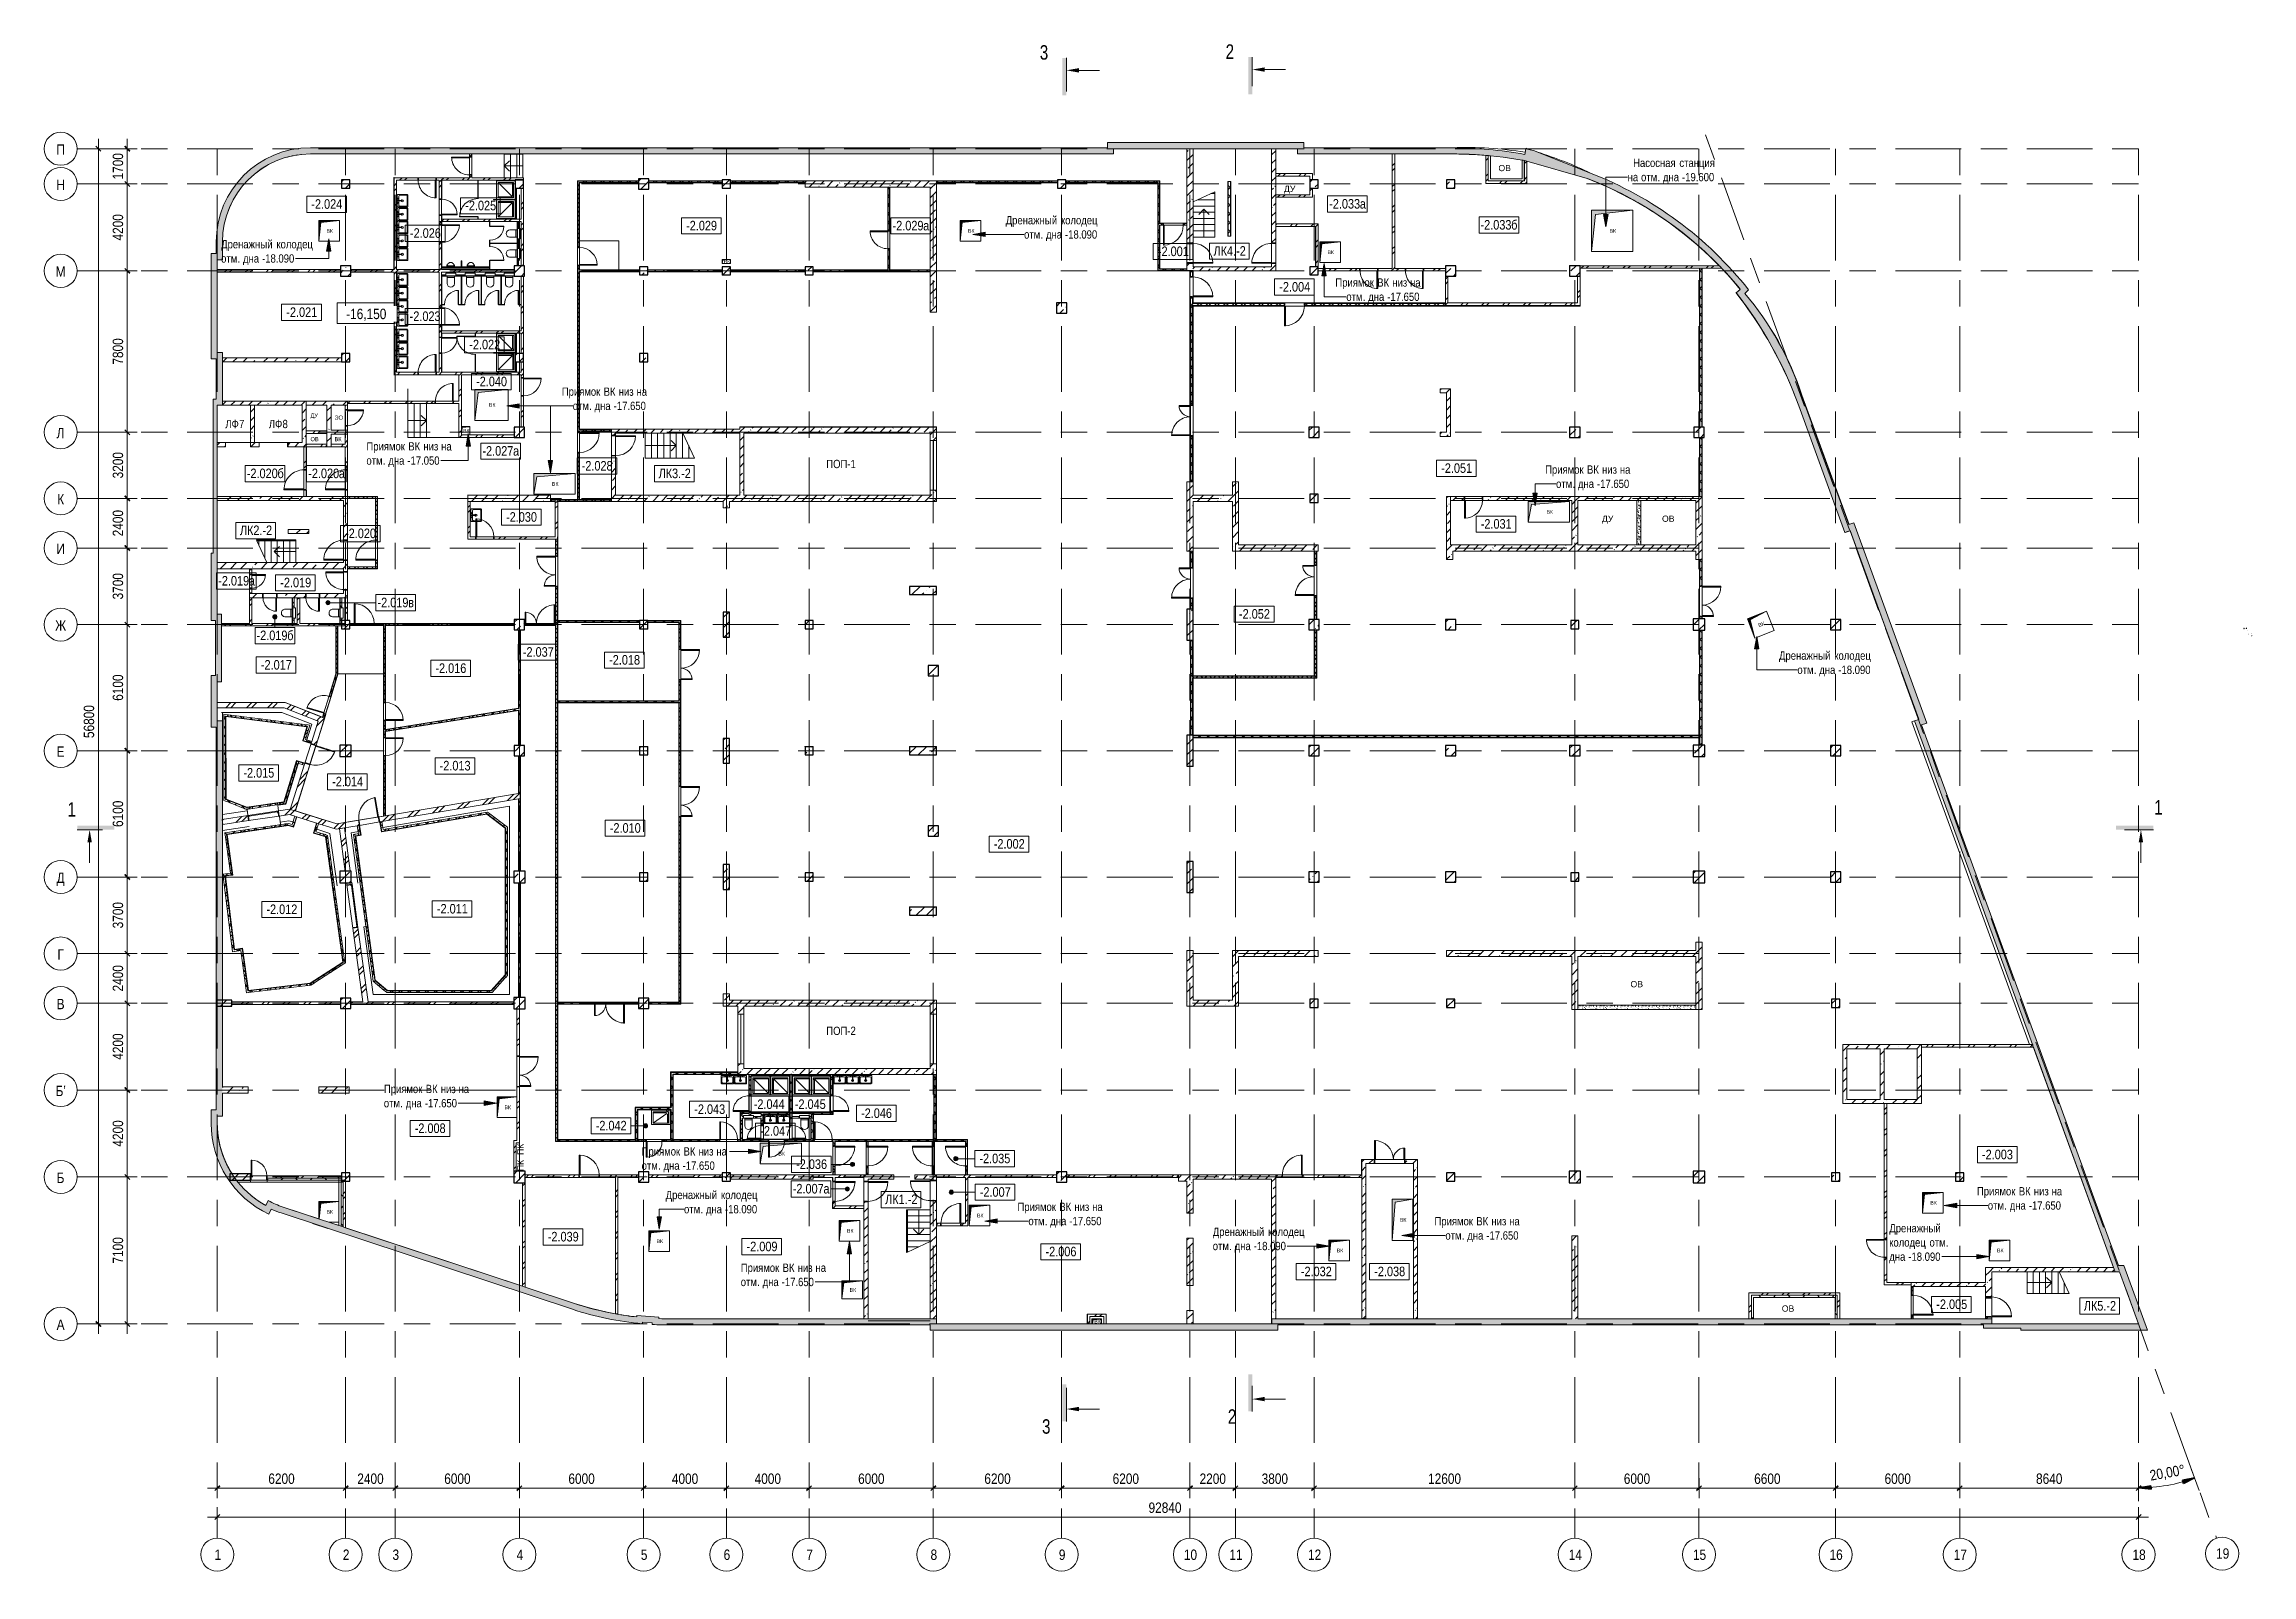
# Model space of a CAD drawing. Header units: millimetres. Extents: x 48966 to 155647, y -43515 to 30475.
import ezdxf

# ---------------------------------------------------------------- set-up
doc = ezdxf.new("R2010")
doc.units = ezdxf.units.MM
for name, pattern in [('IMPORT-01 Штриховая _2 мм_', [600, 400, -200]), ('Осевые', [6350, 1270, -952.5, 3175, -952.5]), ('Сверху', [793.75, 476.25, -317.5]), ('Штрих', [1270, 635, -635])]:
    doc.linetypes.add(name, pattern=pattern)
for name, color, linetype, lineweight in [('_Разделитель помещений_', 7, 'IMPORT-01 Штриховая _2 мм_', 9), ('Высотные отметки', 7, 'Continuous', 9), ('Двери', 7, 'Continuous', 9), ('Каркас несущий-1', 7, 'Штрих', 9), ('Каркас_Импост', 7, 'Continuous', 9), ('Колонны', 7, 'Continuous', 9), ('Колонны-1', 7, 'Continuous', 25), ('Контуры', 7, 'Continuous', 9), ('Линии подступенков-1', 7, 'Continuous', 9), ('Линии свеса', 7, 'Continuous', 9), ('Линии-1', 7, 'Continuous', 9), ('Марки вырезов', 7, 'Continuous', 9), ('Марки помещений', 7, 'Continuous', 9), ('Невидимые линии', 7, 'Штрих', 9), ('Обобщенные модели', 7, 'Continuous', 9), ('Общие ребра', 7, 'Continuous', 9), ('Окна', 7, 'Continuous', 9), ('Оси', 7, 'Continuous', 9), ('Оси-1', 7, 'Continuous', 18), ('Оси-2', 7, 'Осевые', 9), ('Остекление', 7, 'Continuous', 9), ('Пандус', 7, 'Continuous', 9), ('Панель', 7, 'Continuous', 9), ('Перекрытия', 7, 'Continuous', 9), ('Размеры', 7, 'Continuous', 9), ('Размеры-200', 7, 'Continuous', 9), ('Разрезы', 7, 'Continuous', 9), ('Сантехнические приборы', 7, 'Continuous', 9), ('Сверху', 7, 'Сверху', 9), ('Специальное оборудование', 7, 'Continuous', 9), ('Стены', 7, 'Continuous', 9), ('Стены-1', 7, 'Continuous', 18), ('Стрелки вверх', 7, 'Continuous', 9), ('Текстовые примечания', 7, 'Continuous', 9), ('Типовые аннотации', 7, 'Continuous', 9), ('Тонкие линии', 7, 'Continuous', 18), ('Фундамент несущей конструкции', 7, 'Continuous', 9), ('Черная _1 сплошная', 7, 'Continuous', 9), ('Штриховка разреза-2', 7, 'Continuous', 9), ('Элементы узлов', 7, 'Continuous', 9), ('Элементы узлов-1', 7, 'Continuous', 5), ('Элементы узлов-2', 7, 'Continuous', 18)]:
    doc.layers.add(name, color=color, linetype=linetype, lineweight=lineweight)
for name, color, linetype, lineweight, true_color in [('Невидимые линии-1', 7, 'Штрих', 18, 0x00a600), ('Обобщенные модели-1', 7, 'Continuous', 9, 0xffbc79), ('Перекрытия-1', 7, 'Continuous', 9, 0xffffff), ('Штриховка разреза-1', 7, 'Continuous', 9, 0x787878)]:
    doc.layers.add(name, color=color, linetype=linetype, lineweight=lineweight, true_color=true_color)
doc.styles.add('Arial', font='Arial.ttf', dxfattribs={"width": 0.8, "height": 180})
doc.styles.add('Arial Narrow', font='Arial Narrow.ttf', dxfattribs={"height": 500})
doc.styles.add('Arial Narrow_1', font='Arial Narrow.ttf', dxfattribs={"height": 400})
doc.styles.add('Arial Narrow_2', font='Arial Narrow.ttf', dxfattribs={"height": 460})
doc.styles.add('Arial Narrow_3', font='Arial Narrow.ttf', dxfattribs={"height": 200})
doc.styles.add('Arial Narrow_4', font='Arial Narrow.ttf', dxfattribs={"height": 3.5})
doc.styles.add('Arial Narrow_5', font='Arial Narrow.ttf', dxfattribs={"height": 2.5})
doc.styles.add('Arial_1', font='Arial.ttf', dxfattribs={"width": 0.75, "height": 700})
doc.styles.add('Arial_2', font='Arial.ttf', dxfattribs={"height": 300})
doc.dimstyles.new('2_5мм__стрелка_', dxfattribs={"dimscale": 304.8, "dimtxt": 511.715487, "dimasz": 1.968504, "dimexe": 1.574803, "dimexo": 1.049869, "dimgap": 0.393701, "dimtad": 1, "dimdec": 0, "dimzin": 0, "dimdsep": 46, "dimtxsty": 'Arial Narrow', "dimsah": 1, "dimcen": 0.09, "dimazin": 0, "dimtfac": 1, "dimtdec": 4, "dimtix": 1, "dimtmove": 2, "dimatfit": 3, "dimfxl": 1, "dimtvp": 1, "dimtolj": 1, "dimtzin": 0, "dimarcsym": 2})
doc.dimstyles.new('Диагональ_-_2_5_мм_Arial_narrow', dxfattribs={"dimscale": 304.8, "dimtxt": 511.715487, "dimasz": 0.787402, "dimexe": 1.574803, "dimexo": 0.0625, "dimgap": 0.19685, "dimtad": 1, "dimdec": 0, "dimzin": 0, "dimdsep": 46, "dimtxsty": 'Arial Narrow', "dimblk1": 'OBLIQUE', "dimblk2": 'OBLIQUE', "dimsah": 1, "dimcen": 0.09, "dimdle": 1.574803, "dimazin": 0, "dimtfac": 1, "dimtdec": 4, "dimtix": 1, "dimtmove": 0, "dimatfit": 3, "dimfxl": 1.574803, "dimfxlon": 1, "dimtvp": 1, "dimtolj": 1, "dimtzin": 0, "dimarcsym": 2})
doc.dimstyles.new('Диагональ_-_2_5_мм_Arial_narrow_1', dxfattribs={"dimscale": 304.8, "dimtxt": 511.715487, "dimasz": 0.787402, "dimexe": 1.574803, "dimexo": 0.0625, "dimgap": 0.19685, "dimtad": 1, "dimdec": 0, "dimzin": 0, "dimdsep": 46, "dimtxsty": 'Arial Narrow', "dimblk1": 'OBLIQUE', "dimblk2": 'OBLIQUE', "dimsah": 1, "dimcen": 0.09, "dimdle": 1.574803, "dimazin": 0, "dimtfac": 1, "dimtdec": 4, "dimtix": 1, "dimtmove": 1, "dimatfit": 3, "dimfxl": 1.574803, "dimfxlon": 1, "dimtvp": 1, "dimtolj": 1, "dimtzin": 0, "dimarcsym": 2})
pattern_1 = [(45, (0, 0), (-493.914, 493.914), []), (45, (493.9, 0), (-493.914, 493.914), [873.125, -174.625, 6.706, -167.919])]
pattern_2 = [(45, (0, -8400), (-493.914, 493.914), []), (45, (493.9, -8400), (-493.914, 493.914), [873.125, -174.625, 6.706, -167.919])]
pattern_3 = [(45, (0, 0), (-212.13203, 212.13203), []), (135, (0, 0), (-212.13203, -212.13203), [])]
pattern_4 = [(45, (0, 0), (-502.8943, 502.8943), []), (45, (0, 762), (-502.8943, 502.8943), [])]
pattern_5 = [(45, (0, 0), (-707.107, 707.107), []), (135, (0, 0), (-707.107, -707.107), [])]
pattern_6 = [(315, (203.2, 20.32), (507.9997, 0), [7.184, -711.236]), (63.435, (279.4, 76.2), (-0.0009, 508.0002), [11.359, -1124.563]), (90, (121.9, 60.96), (-508, 508), [10.16, -497.84]), (315, (0, 127), (507.9997, 0), [7.184, -711.236]), (270, (330.2, 40.64), (508, -508), [6.706, -501.294]), (270, (213.36, 386.1), (508, -508), [6.706, -501.294]), (45, (284.48, 441.96), (0, 507.9997), [7.184, -711.236]), (90, (182.9, 182.9), (-508, 508), [6.706, -501.294]), (90, (121.9, 259.1), (-508, 508), [6.706, -501.294]), (270, (279.4, 238.76), (508, -508), [6.706, -501.294]), (45, (127, 426.72), (0, 507.9997), [7.184, -711.236]), (45, (20.32, 284.48), (0, 507.9997), [7.184, -711.236]), (270, (10.16, 492.76), (508, -508), [6.706, -501.294]), (315, (335.28, 406.4), (507.9997, 0), [7.184, -711.236]), (90, (477.5, 71.1), (-508, 508), [6.706, -501.294]), (315, (355.6, 137.16), (507.9997, 0), [7.184, -711.236]), (90, (477.5, 264.16), (-508, 508), [10.16, -497.84]), (90, (482.6, 436.9), (-508, 508), [6.706, -501.294]), (90, (375.9, 294.64), (-508, 508), [6.706, -501.294]), (315, (360.68, 497.84), (507.9997, 0), [7.184, -711.236]), (0, (477.5, 497.84), (508, 508), [6.706, -501.294]), (315, (91.44, 508), (507.9997, 0), [7.184, -711.236]), (270, (233.7, 132.1), (508, -508), [6.706, -501.294]), (0, (452.1, 172.7), (508, 508), [6.706, -501.294]), (56.31, (274.32, 5.08), (507.99879, 1016.00085), [18.316, -1813.304]), (315, (284.48, 20.32), (507.9997, 0), [14.368, -704.052]), (194.036, (294.64, 10.16), (-1524.00192, -507.99336), [20.945, -2073.592]), (60.255, (30.48, 45.72), (508.00199, 1015.99946), [40.956, -4054.671]), (293.199, (50.8, 81.28), (508.006508, -1015.996307), [38.688, -3830.124]), (180, (66.04, 45.7), (-508, -508), [35.56, -472.44]), (63.435, (20.32, 213.36), (-0.0009, 508.0002), [22.718, -1113.204]), (315, (30.48, 233.68), (507.9997, 0), [14.368, -704.052]), (206.565, (40.64, 223.52), (-508.00066, -508.0002), [22.718, -1113.204]), (66.801, (386.08, 50.8), (1016.01901, 2539.993042), [38.688, -3830.124]), (296.565, (401.32, 86.36), (508.0002, -508.00066), [34.078, -1101.845]), (189.462, (416.56, 55.88), (-2540.002556, -507.985985), [30.901, -3059.143]), (82.875, (203.2, 248.92), (-0.000517, 507.999884), [40.956, -4054.671]), (315, (208.28, 289.56), (507.9997, 0), [35.921, -682.5]), (206.565, (233.68, 264.16), (-508.00066, -508.0002), [34.078, -1101.845]), (71.565, (375.92, 223.52), (0.00014, 507.99998), [16.064, -1590.373]), (326.31, (381, 238.76), (1016.00085, -507.99879), [18.316, -1813.304]), (194.036, (396.24, 228.6), (-1524.00192, -507.99336), [20.945, -2073.592]), (60.255, (167.64, 472.44), (508.00199, 1015.99946), [40.956, -4054.671]), (288.435, (187.96, 508), (508.0012, -1015.99951), [32.129, -1574.308]), (189.462, (198.12, 477.52), (-2540.002556, -507.985985), [30.901, -3059.143]), (63.435, (40.64, 411.48), (-0.0009, 508.0002), [34.078, -1101.845]), (296.565, (55.88, 441.96), (508.0002, -508.00066), [34.078, -1101.845]), (180, (71.1, 411.5), (-508, -508), [30.48, -477.52]), (56.31, (106.68, 320.04), (507.99879, 1016.00085), [18.316, -1813.304]), (326.31, (116.84, 335.28), (1016.00085, -507.99879), [18.316, -1813.304]), (191.31, (132.08, 325.12), (-2031.99947, -508.00241), [25.903, -2564.399]), (63.435, (279.4, 365.76), (-0.0009, 508.0002), [22.718, -1113.204]), (326.31, (289.56, 386.08), (1016.00085, -507.99879), [18.316, -1813.304]), (201.801, (304.8, 375.92), (-1016.00392, -507.992605), [27.357, -2708.307]), (60.255, (391.16, 416.56), (508.00199, 1015.99946), [40.956, -4054.671]), (288.435, (411.48, 452.12), (508.0012, -1015.99951), [32.129, -1574.308]), (189.462, (421.64, 421.64), (-2540.002556, -507.985985), [30.901, -3059.143]), (56.31, (462.28, 330.2), (507.99879, 1016.00085), [18.316, -1813.304]), (315, (472.44, 345.44), (507.9997, 0), [14.368, -704.052]), (194.036, (482.6, 335.28), (-1524.00192, -507.99336), [20.945, -2073.592])]
pattern_7 = [(45, (0, 0), (-424.264, 424.264), [600, -100, 20, -100]), (45, (0, 424), (-424.264, 424.264), [])]

msp = doc.modelspace()

# ---------------------------------------------------------------- texts
at = {"layer": 'Марки помещений', "char_height": 460, "attachment_point": 1, "style": 'Arial Narrow_2'}
for s, insert, width in [('-2.024', (61876.6, 22977.4), 1795.78), ('-2.025', (69313.1, 22904.2), 1795.78), ('-2.033', (111061.2, 22986.8), 1795.78), ('\\fArial Narrow|b0|i0|c204|p34|;а', (112542.8, 22986.8), 352.742), ('-2.026', (66643, 21573.7), 1795.78), ('-2.029', (79986.2, 21932.7), 1795.78), ('-2.029', (89962.4, 21932.7), 1795.78), ('\\fArial Narrow|b0|i0|c204|p34|;а', (91444.1, 21932.7), 352.742), ('-2.033', (118373.7, 21972.4), 1795.78), ('\\fArial Narrow|b0|i0|c204|p34|;б', (119855.3, 21972.4), 368.776), ('-2.001', (102783.7, 20690.5), 1795.78), ('ЛК', (105473.7, 20708.5), 785.654), ('4.-2', (106122, 20708.5), 1090.295), ('-2.004', (108648.7, 18974.9), 1795.78), ('-2.021', (60667.2, 17751.2), 1795.78), ('-2.023', (66628.4, 17552), 1795.78), ('-2.022', (69509.6, 16185.6), 1795.78), ('-2.040', (69837.4, 14399.6), 1795.78), ('-2.027', (70142.9, 11043.3), 1795.78), ('\\fArial Narrow|b0|i0|c204|p34|;а', (71624.5, 11043.3), 352.742), ('-2.020', (58758.6, 9957.4), 1795.78), ('\\fArial Narrow|b0|i0|c204|p34|;б', (60240.3, 9957.4), 368.776), ('-2.020', (61725.6, 9957.4), 1795.78), ('\\fArial Narrow|b0|i0|c204|p34|;а', (63207.3, 9957.4), 352.742), ('-2.028', (74940.2, 10323.3), 1795.78), ('ЛК', (78657.8, 9957.4), 785.654), ('3.-2', (79306.1, 9957.4), 1090.295), ('-2.051', (116473.9, 10213), 1795.78), ('-2.030', (71284.9, 7849.7), 1795.78), ('-2.031', (118384.9, 7516), 1795.78), ('ЛК', (58426.5, 7204.1), 785.654), ('2.-2', (59074.7, 7204.1), 1090.295), ('-2.020', (63506.8, 7058.1), 1795.78), ('-2.019', (57376, 4767.2), 1795.78), ('\\fArial Narrow|b0|i0|c204|p34|;а', (58857.6, 4767.2), 352.742), ('-2.019', (60375.6, 4680.4), 1795.78), ('-2.019', (65074.2, 3716.3), 1795.78), ('\\fArial Narrow|b0|i0|c204|p34|;в', (66555.9, 3716.3), 336.709), ('\\fArial Narrow|b0|i0|c204|p34|;б', (60710.1, 2126.6), 368.776), ('-2.052', (106702.7, 3164), 1795.78), ('-2.019', (59228.5, 2126.6), 1795.78), ('-2.037', (72096.9, 1324.8), 1795.78), ('-2.017', (59438.5, 703.6), 1795.78), ('-2.016', (67870.9, 542.3), 1795.78), ('-2.018', (76266.3, 943), 1795.78), ('-2.013', (68077.1, -4171.6), 1795.78), ('-2.015', (58591.8, -4516), 1795.78), ('-2.014', (62884, -4940), 1795.78), ('-2.010', (76299.7, -7183.1), 1795.78), ('-2.002', (94853.7, -7952.1), 1795.78), ('-2.012', (59704.6, -11113.4), 1795.78), ('-2.011', (67944.6, -11086.9), 1795.78), ('-2.043', (80380.2, -20774.9), 1795.78), ('-2.044', (83255.5, -20532.5), 1795.78), ('-2.045', (85239.9, -20532.5), 1795.78), ('-2.046', (88439.4, -20968.8), 1795.78), ('-2.008', (66872.2, -21696.6), 1795.78), ('-2.042', (75617.3, -21570.9), 1795.78), ('-2.047', (83568.3, -21827.3), 1795.78), ('-2.036', (85302.5, -23433.7), 1795.78), ('-2.035', (94158.4, -23155.8), 1795.78), ('-2.003', (142606.4, -22964.4), 1795.78), ('-2.007', (85141, -24619.6), 1795.78), ('\\fArial Narrow|b0|i0|c204|p34|;а', (86622.7, -24619.6), 352.742), ('ЛК', (89606.9, -25133.3), 785.654), ('1.-2', (90255.1, -25133.3), 1090.295), ('-2.007', (94178.4, -24777.2), 1795.78), ('-2.039', (73302.7, -26937.5), 1795.78), ('-2.009', (82907.6, -27410.4), 1795.78), ('-2.006', (97352.7, -27657.5), 1795.78), ('-2.032', (109693, -28618.2), 1795.78), ('-2.038', (113238.4, -28618.2), 1795.78), ('-2.005', (140398.1, -30205.2), 1795.78), ('ЛК', (147528.1, -30279.3), 785.654), ('5.-2', (148176.3, -30279.3), 1090.295)]:
    msp.add_mtext(s, dxfattribs=dict(at, insert=insert, width=width))
at = {"layer": 'Оси', "char_height": 500, "attachment_point": 1, "style": 'Arial Narrow'}
for s, insert, width in [('\\fArial Narrow|b0|i0|c204|p34|;П', (49557.4, 25627.7), 497.046), ('\\fArial Narrow|b0|i0|c204|p34|;Н', (49557.4, 23927.7), 497.046), ('\\fArial Narrow|b0|i0|c204|p34|;М', (49524.4, 19727.7), 577.215), ('\\fArial Narrow|b0|i0|c204|p34|;Л', (49570.4, 11927.7), 464.979), ('\\fArial Narrow|b0|i0|c204|p34|;К', (49597.4, 8727.7), 400.844), ('\\fArial Narrow|b0|i0|c204|p34|;И', (49557.4, 6327.7), 497.046), ('\\fArial Narrow|b0|i0|c204|p34|;Ж', (49498.4, 2627.7), 641.35), ('\\fArial Narrow|b0|i0|c204|p34|;Е', (49570.4, -3472.3), 464.979), ('\\fArial Narrow|b0|i0|c204|p34|;Д', (49570.4, -9572.3), 464.979), ('\\fArial Narrow|b0|i0|c204|p34|;Г', (49610.4, -13272.3), 368.776), ('\\fArial Narrow|b0|i0|c204|p34|;В', (49570.4, -15672.3), 464.979), ('\\fArial Narrow|b0|i0|c204|p34|;Б', (49517.4, -19872.3), 464.979), ("\\fArial Narrow|b0|i0|c204|p34|;'", (49901, -19872.3), 128.27), ('\\fArial Narrow|b0|i0|c204|p34|;Б', (49570.4, -24072.3), 464.979), ('\\fArial Narrow|b0|i0|c204|p34|;А', (49570.4, -31172.3), 464.979), ('\\fArial Narrow|b0|i0|c204|p34|;1', (57198.4, -42291.7), 384.81), ('\\fArial Narrow|b0|i0|c204|p34|;2', (63398.4, -42291.7), 384.81), ('\\fArial Narrow|b0|i0|c204|p34|;3', (65798.4, -42291.7), 384.81), ('\\fArial Narrow|b0|i0|c204|p34|;4', (71798.4, -42291.7), 384.81), ('\\fArial Narrow|b0|i0|c204|p34|;5', (77798.4, -42291.7), 384.81), ('\\fArial Narrow|b0|i0|c204|p34|;6', (81798.4, -42291.7), 384.81), ('\\fArial Narrow|b0|i0|c204|p34|;7', (85798.4, -42291.7), 384.81), ('\\fArial Narrow|b0|i0|c204|p34|;8', (91798.4, -42291.7), 384.81), ('\\fArial Narrow|b0|i0|c204|p34|;9', (97998.4, -42291.7), 384.81), ('10', (104039.4, -42291.7), 769.62), ('11', (106239.4, -42291.7), 769.62), ('12', (110039.4, -42291.7), 769.62), ('14', (122639.4, -42291.7), 769.62), ('15', (128639.4, -42291.7), 769.62), ('16', (135239.4, -42291.7), 769.62), ('17', (141239.4, -42291.7), 769.62), ('18', (149879.4, -42291.7), 769.62), ('19', (153918.7, -42232.8), 769.62)]:
    msp.add_mtext(s, dxfattribs=dict(at, insert=insert, width=width))
at = {"layer": 'Разрезы', "char_height": 700, "width": 505.063, "attachment_point": 1, "style": 'Arial_1'}
for s, insert in [('\\fArial|b0|i0|c204|p34|;\\W.75;3', (97077.6, 30426.7)), ('\\fArial|b0|i0|c204|p34|;\\W.75;2', (106057.3, 30464.6)), ('\\fArial|b0|i0|c204|p34|;\\W.75;1', (50094, -6169.4)), ('\\fArial|b0|i0|c204|p34|;\\W.75;1', (150928.9, -6062.4)), ('\\fArial|b0|i0|c204|p34|;\\W.75;3', (97184.6, -35992.5)), ('\\fArial|b0|i0|c204|p34|;\\W.75;2', (106164.2, -35511.1))]:
    msp.add_mtext(s, dxfattribs=dict(at, insert=insert))
at = {"layer": 'Текстовые примечания', "attachment_point": 1}
for s, insert, char_height, width, style in [('ОВ', (119240.4, 24635.6), 300, 737.552, 'Arial_2'), ('Насосная', (125748.7, 24935.6), 400, 2549.366, 'Arial Narrow_1'), ('\\fArial Narrow|b0|i0|c204|p34|; ', (127852.2, 24935.6), 400, 160.337, 'Arial Narrow_1'), ('станция', (127984.4, 24935.6), 400, 2116.455, 'Arial Narrow_1'), ('ДУ', (108876.5, 23629), 300, 673.418, 'Arial_2'), ('на', (125484.1, 24247.7), 400, 625.316, 'Arial Narrow_1'), ('\\fArial Narrow|b0|i0|c204|p34|; ', (126000.1, 24247.7), 400, 160.337, 'Arial Narrow_1'), ('отм', (126132.4, 24247.7), 400, 962.025, 'Arial Narrow_1'), ('. ', (126926.1, 24247.7), 400, 320.675, 'Arial Narrow_1'), ('дна', (127190.7, 24247.7), 400, 962.025, 'Arial Narrow_1'), (' -19.600', (127984.4, 24247.7), 400, 2116.455, 'Arial Narrow_1'), ('Дренажный', (95431.9, 22163.9), 400, 3078.48, 'Arial Narrow_1'), ('отм', (96318.3, 21476), 400, 962.025, 'Arial Narrow_1'), ('дна', (97376.6, 21476), 400, 962.025, 'Arial Narrow_1'), ('\\fArial Narrow|b0|i0|c204|p34|; ', (97971.9, 22163.9), 400, 160.337, 'Arial Narrow_1'), ('колодец', (98104.2, 22163.9), 400, 2196.624, 'Arial Narrow_1'), (' -18.090', (98170.3, 21476), 400, 2116.455, 'Arial Narrow_1'), ('Дренажный', (57517.8, 21003.1), 400, 3078.48, 'Arial Narrow_1'), (' -18.090', (59369.9, 20315.1), 400, 2116.455, 'Arial Narrow_1'), ('\\fArial Narrow|b0|i0|c204|p34|; ', (60057.8, 21003.1), 400, 160.337, 'Arial Narrow_1'), ('колодец', (60190.1, 21003.1), 400, 2196.624, 'Arial Narrow_1'), ('\\fArial Narrow|b0|i0|c204|p34|; ', (62002.5, 21003.1), 400, 160.338, 'Arial Narrow_1'), ('. ', (97112, 21476), 400, 320.675, 'Arial Narrow_1'), ('отм', (57517.8, 20315.1), 400, 962.025, 'Arial Narrow_1'), ('. ', (58311.5, 20315.1), 400, 320.675, 'Arial Narrow_1'), ('дна', (58576.1, 20315.1), 400, 962.025, 'Arial Narrow_1'), ('Приямок', (111360.2, 19151.9), 400, 2292.826, 'Arial Narrow_1'), ('отм', (111889.3, 18464), 400, 962.025, 'Arial Narrow_1'), ('дна', (112947.7, 18464), 400, 962.025, 'Arial Narrow_1'), ('\\fArial Narrow|b0|i0|c204|p34|; ', (113251.9, 19151.9), 400, 160.337, 'Arial Narrow_1'), ('ВК', (113384.2, 19151.9), 400, 721.519, 'Arial Narrow_1'), (' -17.650', (113741.4, 18464), 400, 2116.455, 'Arial Narrow_1'), ('\\fArial Narrow|b0|i0|c204|p34|; ', (113979.5, 19151.9), 400, 160.337, 'Arial Narrow_1'), ('низ', (114111.8, 19151.9), 400, 881.856, 'Arial Narrow_1'), ('\\fArial Narrow|b0|i0|c204|p34|; ', (114839.4, 19151.9), 400, 160.337, 'Arial Narrow_1'), ('на', (114971.7, 19151.9), 400, 625.316, 'Arial Narrow_1'), ('. ', (112683.1, 18464), 400, 320.675, 'Arial Narrow_1'), ('Приямок', (73978.7, 13878), 400, 2292.826, 'Arial Narrow_1'), ('\\fArial Narrow|b0|i0|c204|p34|; ', (75870.5, 13878), 400, 160.337, 'Arial Narrow_1'), ('ВК', (76002.8, 13878), 400, 721.519, 'Arial Narrow_1'), ('\\fArial Narrow|b0|i0|c204|p34|; ', (76598.1, 13878), 400, 160.337, 'Arial Narrow_1'), ('\\fArial Narrow|b0|i0|c204|p34|; ', (77458, 13878), 400, 160.337, 'Arial Narrow_1'), ('отм', (74507.9, 13190.1), 400, 962.025, 'Arial Narrow_1'), ('. ', (75301.6, 13190.1), 400, 320.675, 'Arial Narrow_1'), ('дна', (75566.2, 13190.1), 400, 962.025, 'Arial Narrow_1'), (' -17.650', (76359.9, 13190.1), 400, 2116.455, 'Arial Narrow_1'), ('низ', (76730.4, 13878), 400, 881.856, 'Arial Narrow_1'), ('на', (77590.3, 13878), 400, 625.316, 'Arial Narrow_1'), ('ЛФ', (57723.1, 12314.1), 400, 801.687, 'Arial Narrow_1'), ('\\fArial Narrow|b0|i0|c204|p34|;7', (58384.6, 12314.1), 400, 320.675, 'Arial Narrow_1'), ('ЛФ', (59823.1, 12314.1), 400, 801.687, 'Arial Narrow_1'), ('\\fArial Narrow|b0|i0|c204|p34|;8', (60484.6, 12314.1), 400, 320.675, 'Arial Narrow_1'), ('ДУ', (61836.7, 12622.8), 200, 368.776, 'Arial Narrow_3'), ('ЭО', (62996.7, 12522.8), 200, 400.844, 'Arial Narrow_3'), ('ОВ', (61836.7, 11482.8), 200, 384.81, 'Arial Narrow_3'), ('ВК', (62996.7, 11482.8), 200, 336.709, 'Arial Narrow_3'), ('Приямок', (64538.6, 11233), 400, 2292.826, 'Arial Narrow_1'), ('\\fArial Narrow|b0|i0|c204|p34|; ', (66430.4, 11233), 400, 160.337, 'Arial Narrow_1'), ('ВК', (66562.7, 11233), 400, 721.519, 'Arial Narrow_1'), ('\\fArial Narrow|b0|i0|c204|p34|; ', (67158, 11233), 400, 160.337, 'Arial Narrow_1'), ('низ', (67290.3, 11233), 400, 881.856, 'Arial Narrow_1'), ('\\fArial Narrow|b0|i0|c204|p34|; ', (68017.9, 11233), 400, 160.337, 'Arial Narrow_1'), ('на', (68150.2, 11233), 400, 625.316, 'Arial Narrow_1'), ('\\fArial Narrow|b0|i0|c204|p34|; ', (68666.1, 11233), 400, 160.338, 'Arial Narrow_1'), ('отм', (64538.6, 10545.1), 400, 962.025, 'Arial Narrow_1'), ('. ', (65332.4, 10545.1), 400, 320.675, 'Arial Narrow_1'), ('дна', (65597, 10545.1), 400, 962.025, 'Arial Narrow_1'), (' -17.050', (66390.7, 10545.1), 400, 2116.455, 'Arial Narrow_1'), ('ПОП', (86760.2, 10381.6), 400, 1234.599, 'Arial Narrow_1'), ('-1', (87778.8, 10381.6), 400, 513.08, 'Arial Narrow_1'), ('Приямок', (121496.1, 10111.2), 400, 2292.826, 'Arial Narrow_1'), ('\\fArial Narrow|b0|i0|c204|p34|; ', (123387.9, 10111.2), 400, 160.337, 'Arial Narrow_1'), ('ВК', (123520.2, 10111.2), 400, 721.519, 'Arial Narrow_1'), ('\\fArial Narrow|b0|i0|c204|p34|; ', (124115.5, 10111.2), 400, 160.337, 'Arial Narrow_1'), ('низ', (124247.8, 10111.2), 400, 881.856, 'Arial Narrow_1'), ('\\fArial Narrow|b0|i0|c204|p34|; ', (124975.4, 10111.2), 400, 160.337, 'Arial Narrow_1'), ('на', (125107.7, 10111.2), 400, 625.316, 'Arial Narrow_1'), ('отм', (122025.3, 9423.2), 400, 962.025, 'Arial Narrow_1'), ('. ', (122819.1, 9423.2), 400, 320.675, 'Arial Narrow_1'), ('дна', (123083.6, 9423.2), 400, 962.025, 'Arial Narrow_1'), (' -17.650', (123877.4, 9423.2), 400, 2116.455, 'Arial Narrow_1'), ('ДУ', (124243.4, 7687.7), 300, 673.418, 'Arial_2'), ('ОВ', (127143.4, 7687.7), 300, 737.552, 'Arial_2'), ('Условные', (155260.1, 2264.1), 3.5, 23.008, 'Arial Narrow_4'), ('\\fArial Narrow|b0|i0|c204|p34|; ', (155279.1, 2264.1), 3.5, 1.363, 'Arial Narrow_4'), ('обозначения', (155280.2, 2264.1), 3.5, 29.342, 'Arial Narrow_4'), ('Стены', (155287.2, 2251.5), 2.5, 10.502, 'Arial Narrow_5'), ('Стены', (155287.2, 2242.5), 2.5, 10.502, 'Arial Narrow_5'), ('Стены', (155287.2, 2229.8), 2.5, 10.502, 'Arial Narrow_5'), ('Стены', (155287.2, 2221.5), 2.5, 10.502, 'Arial Narrow_5'), ('на', (155287.2, 2238.4), 2.5, 3.848, 'Arial Narrow_5'), ('\\fArial Narrow|b0|i0|c204|p34|; ', (155290.4, 2238.4), 2.5, 0.962, 'Arial Narrow_5'), ('металлическом', (155291.2, 2238.4), 2.5, 25.173, 'Arial Narrow_5'), ('\\fArial Narrow|b0|i0|c204|p34|; ', (155295.9, 2251.5), 2.5, 0.962, 'Arial Narrow_5'), ('\\fArial Narrow|b0|i0|c204|p34|; ', (155295.9, 2242.5), 2.5, 0.962, 'Arial Narrow_5'), ('\\fArial Narrow|b0|i0|c204|p34|; ', (155295.9, 2229.8), 2.5, 0.962, 'Arial Narrow_5'), ('\\fArial Narrow|b0|i0|c204|p34|; ', (155295.9, 2221.5), 2.5, 0.962, 'Arial Narrow_5'), ('\\fArial Narrow|b0|i0|c204|p34|;и', (155296.7, 2251.5), 2.5, 1.924, 'Arial Narrow_5'), ('из', (155296.7, 2242.5), 2.5, 3.527, 'Arial Narrow_5'), ('из', (155296.7, 2229.8), 2.5, 3.527, 'Arial Narrow_5'), ('из', (155296.7, 2221.5), 2.5, 3.527, 'Arial Narrow_5'), ('\\fArial Narrow|b0|i0|c204|p34|; ', (155298.2, 2251.5), 2.5, 0.962, 'Arial Narrow_5'), ('колонны', (155299, 2251.5), 2.5, 13.789, 'Arial Narrow_5'), ('\\fArial Narrow|b0|i0|c204|p34|; ', (155299.6, 2242.5), 2.5, 0.962, 'Arial Narrow_5'), ('\\fArial Narrow|b0|i0|c204|p34|; ', (155299.6, 2229.8), 2.5, 0.962, 'Arial Narrow_5'), ('\\fArial Narrow|b0|i0|c204|p34|; ', (155299.6, 2221.5), 2.5, 0.962, 'Arial Narrow_5'), ('гипсокартонных', (155300.4, 2242.5), 2.5, 25.895, 'Arial Narrow_5'), ('газобетонных', (155300.4, 2229.8), 2.5, 22.367, 'Arial Narrow_5'), ('кирпича', (155300.4, 2221.5), 2.5, 12.987, 'Arial Narrow_5'), ('\\fArial Narrow|b0|i0|c204|p34|; ', (155310.4, 2251.5), 2.5, 0.962, 'Arial Narrow_5'), ('\\fArial Narrow|b0|i0|c204|p34|;и', (155311.2, 2251.5), 2.5, 1.924, 'Arial Narrow_5'), ('\\fArial Narrow|b0|i0|c204|p34|; ', (155311.9, 2238.4), 2.5, 0.962, 'Arial Narrow_5'), ('\\fArial Narrow|b0|i0|c204|p34|; ', (155312.8, 2251.5), 2.5, 0.962, 'Arial Narrow_5'), ('каркасе', (155312.7, 2238.4), 2.5, 12.506, 'Arial Narrow_5'), ('пилоны', (155313.6, 2251.5), 2.5, 12.266, 'Arial Narrow_5'), ('\\fArial Narrow|b0|i0|c204|p34|; ', (155318.8, 2229.8), 2.5, 0.962, 'Arial Narrow_5'), ('блоков', (155319.6, 2229.8), 2.5, 11.224, 'Arial Narrow_5'), ('\\fArial Narrow|b0|i0|c204|p34|; ', (155321.7, 2242.5), 2.5, 0.962, 'Arial Narrow_5'), ('листов', (155322.5, 2242.5), 2.5, 11.063, 'Arial Narrow_5'), ('\\fArial Narrow|b0|i0|c204|p34|;)', (155323.1, 2238.4), 2.5, 1.122, 'Arial Narrow_5'), ('\\fArial Narrow|b0|i0|c204|p34|; ', (155323.7, 2251.5), 2.5, 0.962, 'Arial Narrow_5'), ('из', (155324.5, 2251.5), 2.5, 3.527, 'Arial Narrow_5'), ('\\fArial Narrow|b0|i0|c204|p34|; ', (155327.4, 2251.5), 2.5, 0.962, 'Arial Narrow_5'), ('железобетона', (155328.2, 2251.5), 2.5, 23.008, 'Arial Narrow_5'), (' (', (155331.7, 2242.5), 2.5, 2.084, 'Arial Narrow_5'), ('два', (155333.4, 2242.5), 2.5, 5.772, 'Arial Narrow_5'), ('\\fArial Narrow|b0|i0|c204|p34|; ', (155338.1, 2242.5), 2.5, 0.962, 'Arial Narrow_5'), ('листа', (155338.9, 2242.5), 2.5, 9.219, 'Arial Narrow_5'), ('±0,000', (155377, 2251.2), 2.5, 10.983, 'Arial Narrow_5'), ('1.001', (155377.7, 2236.2), 2.5, 8.658, 'Arial Narrow_5'), ('Отметка', (155402.1, 2251.2), 2.5, 13.709, 'Arial Narrow_5'), ('Этаж', (155402.1, 2227.4), 2.5, 8.338, 'Arial Narrow_5'), ('Номер', (155402.1, 2242.4), 2.5, 10.662, 'Arial Narrow_5'), ('\\fArial Narrow|b0|i0|c204|p34|; ', (155410.9, 2242.4), 2.5, 0.962, 'Arial Narrow_5'), ('помещения', (155411.7, 2242.4), 2.5, 18.759, 'Arial Narrow_5'), ('\\fArial Narrow|b0|i0|c204|p34|; ', (155413.4, 2251.2), 2.5, 0.962, 'Arial Narrow_5'), ('чистого', (155414.2, 2251.2), 2.5, 12.266, 'Arial Narrow_5'), ('\\fArial Narrow|b0|i0|c204|p34|; ', (155424.3, 2251.2), 2.5, 0.962, 'Arial Narrow_5'), ('пола', (155425.1, 2251.2), 2.5, 7.776, 'Arial Narrow_5'), ('Дренажный', (132800.2, 1118.4), 400, 3078.48, 'Arial Narrow_1'), ('\\fArial Narrow|b0|i0|c204|p34|; ', (135340.2, 1118.4), 400, 160.337, 'Arial Narrow_1'), ('4.', (155462, 1961.2), 2.5, 4.89, 'Arial Narrow_5'), ('2.', (155462, 1973.7), 2.5, 4.89, 'Arial Narrow_5'), ('3.', (155462, 1965.4), 2.5, 4.89, 'Arial Narrow_5'), ('5.', (155462, 1957.1), 2.5, 4.89, 'Arial Narrow_5'), ('6.', (155462, 1952.9), 2.5, 4.89, 'Arial Narrow_5'), ('1.', (155462, 1977.9), 2.5, 4.89, 'Arial Narrow_5'), ('Состав', (155466, 1977.9), 2.5, 11.544, 'Arial Narrow_5'), ('Устройство', (155466, 1973.7), 2.5, 18.519, 'Arial Narrow_5'), ('Спецификацию', (155466, 1961.2), 2.5, 25.093, 'Arial Narrow_5'), ('Спецификации', (155466, 1952.9), 2.5, 24.371, 'Arial Narrow_5'), ('коммуникаций', (155466, 1969.6), 2.5, 23.169, 'Arial Narrow_5'), ('Разрезы', (155466, 1965.4), 2.5, 13.869, 'Arial Narrow_5'), ('Ведомость', (155466, 1957.1), 2.5, 17.717, 'Arial Narrow_5'), ('\\fArial Narrow|b0|i0|c204|p34|; ', (155475.5, 1977.9), 2.5, 0.962, 'Arial Narrow_5'), ('полов', (155476.3, 1977.9), 2.5, 9.62, 'Arial Narrow_5'), ('\\fArial Narrow|b0|i0|c204|p34|; ', (155477.4, 1965.4), 2.5, 0.962, 'Arial Narrow_5'), ('по', (155478.2, 1965.4), 2.5, 3.848, 'Arial Narrow_5'), ('\\fArial Narrow|b0|i0|c204|p34|; ', (155480.6, 1957.1), 2.5, 0.962, 'Arial Narrow_5'), ('\\fArial Narrow|b0|i0|c204|p34|; ', (155481.3, 1973.7), 2.5, 0.962, 'Arial Narrow_5'), ('\\fArial Narrow|b0|i0|c204|p34|; ', (155481.4, 1965.4), 2.5, 0.962, 'Arial Narrow_5'), ('лотков', (155481.4, 1957.1), 2.5, 10.823, 'Arial Narrow_5'), ('полов', (155482.1, 1973.7), 2.5, 9.62, 'Arial Narrow_5'), ('зданию', (155482.2, 1965.4), 2.5, 12.025, 'Arial Narrow_5'), ('\\fArial Narrow|b0|i0|c204|p34|; ', (155484.2, 1977.9), 2.5, 0.962, 'Arial Narrow_5'), ('смотреть', (155485, 1977.9), 2.5, 14.992, 'Arial Narrow_5'), ('\\fArial Narrow|b0|i0|c204|p34|;.', (155485.1, 1969.6), 2.5, 0.962, 'Arial Narrow_5'), ('\\fArial Narrow|b0|i0|c204|p34|; ', (155486.1, 1952.9), 2.5, 0.962, 'Arial Narrow_5'), ('\\fArial Narrow|b0|i0|c204|p34|; ', (155486.7, 1961.2), 2.5, 0.962, 'Arial Narrow_5'), ('дверей', (155486.9, 1952.9), 2.5, 11.544, 'Arial Narrow_5'), ('витражей', (155487.5, 1961.2), 2.5, 15.392, 'Arial Narrow_5'), ('\\fArial Narrow|b0|i0|c204|p34|; ', (155490, 1973.7), 2.5, 0.962, 'Arial Narrow_5'), (', ', (155490.3, 1957.1), 2.5, 1.924, 'Arial Narrow_5'), ('\\fArial Narrow|b0|i0|c204|p34|;в', (155490.8, 1973.7), 2.5, 1.844, 'Arial Narrow_5'), ('\\fArial Narrow|b0|i0|c204|p34|; ', (155492.1, 1965.4), 2.5, 0.962, 'Arial Narrow_5'), ('решеток', (155491.9, 1957.1), 2.5, 13.629, 'Arial Narrow_5'), ('\\fArial Narrow|b0|i0|c204|p34|; ', (155492.3, 1973.7), 2.5, 0.962, 'Arial Narrow_5'), ('см', (155492.9, 1965.4), 2.5, 4.169, 'Arial Narrow_5'), ('мокрых', (155493.1, 1973.7), 2.5, 12.105, 'Arial Narrow_5'), ('. ', (155496.3, 1965.4), 2.5, 1.924, 'Arial Narrow_5'), (', ', (155496.4, 1952.9), 2.5, 1.924, 'Arial Narrow_5'), ('\\fArial Narrow|b0|i0|c204|p34|; ', (155497.4, 1977.9), 2.5, 0.962, 'Arial Narrow_5'), ('\\fArial Narrow|b0|i0|c204|p34|;л', (155497.9, 1965.4), 2.5, 2.004, 'Arial Narrow_5'), ('ограждений', (155498, 1952.9), 2.5, 19.08, 'Arial Narrow_5'), ('на', (155498.2, 1977.9), 2.5, 3.848, 'Arial Narrow_5'), ('. 11-13.', (155499.6, 1965.4), 2.5, 11.705, 'Arial Narrow_5'), ('\\fArial Narrow|b0|i0|c204|p34|; ', (155500.2, 1961.2), 2.5, 0.962, 'Arial Narrow_5'), ('\\fArial Narrow|b0|i0|c204|p34|;и', (155501, 1961.2), 2.5, 1.924, 'Arial Narrow_5'), ('\\fArial Narrow|b0|i0|c204|p34|; ', (155501.4, 1977.9), 2.5, 0.962, 'Arial Narrow_5'), ('листе', (155502.2, 1977.9), 2.5, 9.219, 'Arial Narrow_5'), ('\\fArial Narrow|b0|i0|c204|p34|; ', (155502.6, 1961.2), 2.5, 0.962, 'Arial Narrow_5'), ('\\fArial Narrow|b0|i0|c204|p34|; ', (155503.1, 1973.7), 2.5, 0.962, 'Arial Narrow_5'), ('\\fArial Narrow|b0|i0|c204|p34|; ', (155503.2, 1957.1), 2.5, 0.962, 'Arial Narrow_5'), ('стеклянных', (155503.4, 1961.2), 2.5, 18.92, 'Arial Narrow_5'), ('зонах', (155503.9, 1973.7), 2.5, 9.139, 'Arial Narrow_5'), ('смотри', (155504, 1957.1), 2.5, 11.544, 'Arial Narrow_5'), (' 00 ', (155509.8, 1977.9), 2.5, 5.772, 'Arial Narrow_5'), (' (', (155511.4, 1973.7), 2.5, 2.084, 'Arial Narrow_5'), ('санузлах', (155513.1, 1973.7), 2.5, 14.671, 'Arial Narrow_5'), ('\\fArial Narrow|b0|i0|c204|p34|; ', (155513.5, 1957.1), 2.5, 0.962, 'Arial Narrow_5'), ('\\fArial Narrow|b0|i0|c204|p34|; ', (155513.7, 1952.9), 2.5, 0.962, 'Arial Narrow_5'), ('альбом', (155514.3, 1957.1), 2.5, 12.105, 'Arial Narrow_5'), ('данного', (155514.5, 1977.9), 2.5, 12.907, 'Arial Narrow_5'), ('см', (155514.5, 1952.9), 2.5, 4.169, 'Arial Narrow_5'), ('. ', (155518, 1952.9), 2.5, 1.924, 'Arial Narrow_5'), ('\\fArial Narrow|b0|i0|c204|p34|; ', (155519, 1961.2), 2.5, 0.962, 'Arial Narrow_5'), ('\\fArial Narrow|b0|i0|c204|p34|;л', (155519.6, 1952.9), 2.5, 2.004, 'Arial Narrow_5'), ('перегородок', (155519.8, 1961.2), 2.5, 20.203, 'Arial Narrow_5'), ('\\fArial Narrow|b0|i0|c204|p34|; ', (155524.3, 1957.1), 2.5, 0.962, 'Arial Narrow_5'), ('\\fArial Narrow|b0|i0|c204|p34|; ', (155525.2, 1977.9), 2.5, 0.962, 'Arial Narrow_5'), ('раздела', (155525.1, 1957.1), 2.5, 13.308, 'Arial Narrow_5'), ('), ', (155525.3, 1973.7), 2.5, 3.046, 'Arial Narrow_5'), ('альбома', (155526, 1977.9), 2.5, 14.03, 'Arial Narrow_5'), ('зонах', (155527.8, 1973.7), 2.5, 9.139, 'Arial Narrow_5'), ('\\fArial Narrow|b0|i0|c204|p34|; ', (155535.3, 1973.7), 2.5, 0.962, 'Arial Narrow_5'), ('\\fArial Narrow|b0|i0|c204|p34|; ', (155536, 1957.1), 2.5, 0.962, 'Arial Narrow_5'), ('транзита', (155536.1, 1973.7), 2.5, 14.43, 'Arial Narrow_5'), ('\\fArial Narrow|b0|i0|c204|p34|; ', (155536.4, 1961.2), 2.5, 0.962, 'Arial Narrow_5'), ('см', (155537.2, 1961.2), 2.5, 4.169, 'Arial Narrow_5'), ('\\fArial Narrow|b0|i0|c204|p34|;.', (155537.6, 1977.9), 2.5, 0.962, 'Arial Narrow_5'), ('. ', (155540.7, 1961.2), 2.5, 1.924, 'Arial Narrow_5'), ('альбом', (155542.3, 1961.2), 2.5, 12.105, 'Arial Narrow_5'), ('\\fArial Narrow|b0|i0|c204|p34|; ', (155548, 1973.7), 2.5, 0.962, 'Arial Narrow_5'), ('коммуникаций', (155548.8, 1973.7), 2.5, 23.169, 'Arial Narrow_5'), ('\\fArial Narrow|b0|i0|c204|p34|; ', (155552.2, 1961.2), 2.5, 0.962, 'Arial Narrow_5'), ('\\fArial Narrow|b0|i0|c204|p34|; ', (155567.9, 1973.7), 2.5, 0.962, 'Arial Narrow_5'), ('выполнять', (155568.7, 1973.7), 2.5, 17.557, 'Arial Narrow_5'), ('\\fArial Narrow|b0|i0|c204|p34|; ', (155583.2, 1973.7), 2.5, 0.962, 'Arial Narrow_5'), ('только', (155584, 1973.7), 2.5, 10.823, 'Arial Narrow_5'), ('\\fArial Narrow|b0|i0|c204|p34|; ', (155592.9, 1973.7), 2.5, 0.962, 'Arial Narrow_5'), ('после', (155593.7, 1973.7), 2.5, 9.54, 'Arial Narrow_5'), ('\\fArial Narrow|b0|i0|c204|p34|; ', (155601.6, 1973.7), 2.5, 0.962, 'Arial Narrow_5'), ('прокладки', (155602.4, 1973.7), 2.5, 16.675, 'Arial Narrow_5'), ('\\fArial Narrow|b0|i0|c204|p34|; ', (155616.1, 1973.7), 2.5, 0.962, 'Arial Narrow_5'), ('инженерных', (155616.9, 1973.7), 2.5, 20.122, 'Arial Narrow_5'), ('\\fArial Narrow|b0|i0|c204|p34|; ', (155633.5, 1973.7), 2.5, 0.962, 'Arial Narrow_5'), ('отм', (133686.6, 430.5), 400, 962.025, 'Arial Narrow_1'), ('. ', (134480.3, 430.5), 400, 320.675, 'Arial Narrow_1'), ('дна', (134744.9, 430.5), 400, 962.025, 'Arial Narrow_1'), ('колодец', (135472.5, 1118.4), 400, 2196.624, 'Arial Narrow_1'), (' -18.090', (135538.6, 430.5), 400, 2116.455, 'Arial Narrow_1'), ('ОВ', (125621.3, -14812.3), 300, 737.552, 'Arial_2'), ('ПОП', (86760.2, -17018.4), 400, 1234.599, 'Arial Narrow_1'), ('-2', (87778.8, -17018.4), 400, 513.08, 'Arial Narrow_1'), ('Приямок', (65380.8, -19827.7), 400, 2292.826, 'Arial Narrow_1'), ('\\fArial Narrow|b0|i0|c204|p34|; ', (67272.6, -19827.7), 400, 160.337, 'Arial Narrow_1'), ('ВК', (67404.9, -19827.7), 400, 721.519, 'Arial Narrow_1'), ('\\fArial Narrow|b0|i0|c204|p34|; ', (68000.2, -19827.7), 400, 160.337, 'Arial Narrow_1'), ('низ', (68132.5, -19827.7), 400, 881.856, 'Arial Narrow_1'), ('\\fArial Narrow|b0|i0|c204|p34|; ', (68860.1, -19827.7), 400, 160.337, 'Arial Narrow_1'), ('на', (68992.4, -19827.7), 400, 625.316, 'Arial Narrow_1'), ('\\fArial Narrow|b0|i0|c204|p34|; ', (69508.3, -19827.7), 400, 144.304, 'Arial Narrow_1'), ('отм', (65380.8, -20515.6), 400, 962.025, 'Arial Narrow_1'), ('. ', (66174.5, -20515.6), 400, 320.675, 'Arial Narrow_1'), ('дна', (66439.1, -20515.6), 400, 962.025, 'Arial Narrow_1'), (' -17.650', (67232.9, -20515.6), 400, 2116.455, 'Arial Narrow_1'), ('Приямок', (77837.8, -22846.3), 400, 2292.826, 'Arial Narrow_1'), ('\\fArial Narrow|b0|i0|c204|p34|; ', (79729.6, -22846.3), 400, 160.337, 'Arial Narrow_1'), ('ВК', (79861.9, -22846.3), 400, 721.519, 'Arial Narrow_1'), ('\\fArial Narrow|b0|i0|c204|p34|; ', (80457.2, -22846.3), 400, 160.337, 'Arial Narrow_1'), ('низ', (80589.5, -22846.3), 400, 881.856, 'Arial Narrow_1'), ('\\fArial Narrow|b0|i0|c204|p34|; ', (81317.1, -22846.3), 400, 160.337, 'Arial Narrow_1'), ('на', (81449.4, -22846.3), 400, 625.316, 'Arial Narrow_1'), ('\\fArial Narrow|b0|i0|c204|p34|; ', (81965.3, -22846.3), 400, 144.304, 'Arial Narrow_1'), ('отм', (77837.8, -23534.3), 400, 962.025, 'Arial Narrow_1'), ('. ', (78631.6, -23534.3), 400, 320.675, 'Arial Narrow_1'), ('дна', (78896.1, -23534.3), 400, 962.025, 'Arial Narrow_1'), (' -17.650', (79689.9, -23534.3), 400, 2116.455, 'Arial Narrow_1'), ('Дренажный', (79000.2, -24952.4), 400, 3078.48, 'Arial Narrow_1'), ('\\fArial Narrow|b0|i0|c204|p34|; ', (81540.2, -24952.4), 400, 160.338, 'Arial Narrow_1'), ('колодец', (81672.5, -24952.4), 400, 2196.624, 'Arial Narrow_1'), ('Приямок', (95997.4, -25525.5), 400, 2292.826, 'Arial Narrow_1'), ('\\fArial Narrow|b0|i0|c204|p34|; ', (97889.1, -25525.5), 400, 160.337, 'Arial Narrow_1'), ('ВК', (98021.4, -25525.5), 400, 721.519, 'Arial Narrow_1'), ('\\fArial Narrow|b0|i0|c204|p34|; ', (98616.7, -25525.5), 400, 160.337, 'Arial Narrow_1'), ('\\fArial Narrow|b0|i0|c204|p34|; ', (99476.6, -25525.5), 400, 160.337, 'Arial Narrow_1'), ('Приямок', (142360.4, -24774.2), 400, 2292.826, 'Arial Narrow_1'), ('отм', (142889.6, -25462.2), 400, 962.025, 'Arial Narrow_1'), ('дна', (143947.9, -25462.2), 400, 962.025, 'Arial Narrow_1'), ('\\fArial Narrow|b0|i0|c204|p34|; ', (144252.2, -24774.2), 400, 160.337, 'Arial Narrow_1'), ('ВК', (144384.5, -24774.2), 400, 721.519, 'Arial Narrow_1'), (' -17.650', (144741.7, -25462.2), 400, 2116.455, 'Arial Narrow_1'), ('\\fArial Narrow|b0|i0|c204|p34|; ', (144979.8, -24774.2), 400, 160.337, 'Arial Narrow_1'), ('низ', (145112.1, -24774.2), 400, 881.856, 'Arial Narrow_1'), ('\\fArial Narrow|b0|i0|c204|p34|; ', (145839.7, -24774.2), 400, 160.337, 'Arial Narrow_1'), ('на', (145972, -24774.2), 400, 625.316, 'Arial Narrow_1'), ('отм', (79886.6, -25640.3), 400, 962.025, 'Arial Narrow_1'), ('. ', (80680.3, -25640.3), 400, 320.675, 'Arial Narrow_1'), ('дна', (80944.9, -25640.3), 400, 962.025, 'Arial Narrow_1'), (' -18.090', (81738.7, -25640.3), 400, 2116.455, 'Arial Narrow_1'), ('отм', (96526.5, -26213.4), 400, 962.025, 'Arial Narrow_1'), ('. ', (97320.3, -26213.4), 400, 320.675, 'Arial Narrow_1'), ('дна', (97584.9, -26213.4), 400, 962.025, 'Arial Narrow_1'), (' -17.650', (98378.6, -26213.4), 400, 2116.455, 'Arial Narrow_1'), ('низ', (98749, -25525.5), 400, 881.856, 'Arial Narrow_1'), ('на', (99608.9, -25525.5), 400, 625.316, 'Arial Narrow_1'), ('Приямок', (116148.6, -26222.3), 400, 2292.826, 'Arial Narrow_1'), ('\\fArial Narrow|b0|i0|c204|p34|; ', (118040.3, -26222.3), 400, 160.337, 'Arial Narrow_1'), ('ВК', (118172.6, -26222.3), 400, 721.519, 'Arial Narrow_1'), ('\\fArial Narrow|b0|i0|c204|p34|; ', (118767.9, -26222.3), 400, 160.337, 'Arial Narrow_1'), ('низ', (118900.2, -26222.3), 400, 881.856, 'Arial Narrow_1'), ('\\fArial Narrow|b0|i0|c204|p34|; ', (119627.8, -26222.3), 400, 160.337, 'Arial Narrow_1'), ('на', (119760.1, -26222.3), 400, 625.316, 'Arial Narrow_1'), ('Дренажный', (138127, -26558.4), 400, 3078.48, 'Arial Narrow_1'), ('\\fArial Narrow|b0|i0|c204|p34|; ', (140667, -26558.4), 400, 160.337, 'Arial Narrow_1'), ('. ', (143683.3, -25462.2), 400, 320.675, 'Arial Narrow_1'), ('Дренажный', (105436.9, -26731.7), 400, 3078.48, 'Arial Narrow_1'), ('отм', (105436.9, -27419.6), 400, 962.025, 'Arial Narrow_1'), ('дна', (106495.2, -27419.6), 400, 962.025, 'Arial Narrow_1'), (' -18.090', (107288.9, -27419.6), 400, 2116.455, 'Arial Narrow_1'), ('\\fArial Narrow|b0|i0|c204|p34|; ', (107976.9, -26731.7), 400, 160.337, 'Arial Narrow_1'), ('колодец', (108109.1, -26731.7), 400, 2196.624, 'Arial Narrow_1'), ('\\fArial Narrow|b0|i0|c204|p34|; ', (109921.5, -26731.7), 400, 160.338, 'Arial Narrow_1'), ('отм', (116677.7, -26910.2), 400, 962.025, 'Arial Narrow_1'), ('. ', (117471.5, -26910.2), 400, 320.675, 'Arial Narrow_1'), ('дна', (117736.1, -26910.2), 400, 962.025, 'Arial Narrow_1'), (' -17.650', (118529.8, -26910.2), 400, 2116.455, 'Arial Narrow_1'), ('колодец', (138127, -27246.3), 400, 2196.624, 'Arial Narrow_1'), ('\\fArial Narrow|b0|i0|c204|p34|; ', (139939.4, -27246.3), 400, 160.337, 'Arial Narrow_1'), ('отм', (140071.7, -27246.3), 400, 962.025, 'Arial Narrow_1'), ('. ', (140865.4, -27246.3), 400, 320.675, 'Arial Narrow_1'), ('Приямок', (82627, -28469.5), 400, 2292.826, 'Arial Narrow_1'), ('\\fArial Narrow|b0|i0|c204|p34|; ', (84518.8, -28469.5), 400, 160.337, 'Arial Narrow_1'), ('ВК', (84651.1, -28469.5), 400, 721.519, 'Arial Narrow_1'), ('\\fArial Narrow|b0|i0|c204|p34|; ', (85246.4, -28469.5), 400, 160.337, 'Arial Narrow_1'), ('низ', (85378.7, -28469.5), 400, 881.856, 'Arial Narrow_1'), ('\\fArial Narrow|b0|i0|c204|p34|; ', (86106.3, -28469.5), 400, 160.337, 'Arial Narrow_1'), ('на', (86238.6, -28469.5), 400, 625.316, 'Arial Narrow_1'), ('\\fArial Narrow|b0|i0|c204|p34|; ', (86754.5, -28469.5), 400, 144.304, 'Arial Narrow_1'), ('. ', (106230.6, -27419.6), 400, 320.675, 'Arial Narrow_1'), ('дна', (138127, -27934.3), 400, 962.025, 'Arial Narrow_1'), (' -18.090', (138920.7, -27934.3), 400, 2116.455, 'Arial Narrow_1'), ('отм', (82627, -29157.4), 400, 962.025, 'Arial Narrow_1'), ('. ', (83420.8, -29157.4), 400, 320.675, 'Arial Narrow_1'), ('дна', (83685.4, -29157.4), 400, 962.025, 'Arial Narrow_1'), (' -17.650', (84479.1, -29157.4), 400, 2116.455, 'Arial Narrow_1'), ('ОВ', (132932.6, -30491.5), 300, 737.552, 'Arial_2')]:
    msp.add_mtext(s, dxfattribs=dict(at, insert=insert, char_height=char_height, width=width, style=style))
at = {"layer": 'Текстовые примечания', "char_height": 300, "width": 673.418, "attachment_point": 1, "rotation": 90, "style": 'Arial_2'}
for insert in [(71835, -23219.7), (71835, -24004.7)]:
    msp.add_mtext('ПК', dxfattribs=dict(at, insert=insert))
at = {"layer": 'Типовые аннотации', "char_height": 180, "width": 307.848, "attachment_point": 1, "style": 'Arial'}
for insert in [(62609.4, 21535.1), (93609.4, 21535.1), (124609.4, 21535.1), (110979.4, 20505.1), (81803.5, 20055.1), (70459.4, 13125.2), (69209.4, 11872.5), (73504.5, 9304.6), (121559.4, 7955.1), (71211.9, -20825.4), (84444.4, -23065.4), (140109.4, -25440.4), (62609.6, -25879.9), (94045, -26058.4), (114479.4, -26269.2), (78559.4, -27295.4), (87759.4, -26795.4), (111424.4, -27744.4), (143334.4, -27745.2), (87888.6, -29655.7), (99710.5, -31179.9)]:
    msp.add_mtext('ВК', dxfattribs=dict(at, insert=insert))
at = {"layer": 'Типовые аннотации', "insert": (131768, 2453.7), "char_height": 180, "width": 307.848, "attachment_point": 1, "rotation": 20.976428, "style": 'Arial'}
msp.add_mtext('ВК', dxfattribs=at)

# ---------------------------------------------------------------- blocks, each defined once
blk = doc.blocks.new('Фундаментная плита - Фундаментная плита-408415-План -2-го этажа на отм_ -16_650')
at = {"layer": 'Фундамент несущей конструкции'}
for p, q in [((120572, 25442), (120566, 25417)), ((120767, 25371), (120572, 25442)), ((123732, 22447), (125732, 22447)), ((123732, 20447), (123732, 22447)), ((123732, 22447), (125732, 22447)), ((123732, 20447), (123732, 22447)), ((125732, 22447), (125732, 20447)), ((125732, 22447), (125732, 20447)), ((93232, 21947), (94232, 21947)), ((93232, 20947), (93232, 21947)), ((94232, 21947), (93232, 21947)), ((93232, 21947), (93232, 20947)), ((94232, 21947), (94232, 20947)), ((94232, 20947), (94232, 21947)), ((94232, 20947), (93232, 20947)), ((93232, 20947), (94232, 20947)), ((110602, 19917), (110602, 20798)), ((110602, 20798), (110602, 19917)), ((111602, 20798), (111602, 19917)), ((111602, 19917), (111602, 20798)), ((125732, 20447), (123732, 20447)), ((125732, 20447), (123732, 20447)), ((111602, 19917), (110602, 19917)), ((110602, 19917), (111602, 19917)), ((61432, 13017), (57332, 13017)), ((57332, 13017), (57332, 11217)), ((57582, 13017), (61432, 13017)), ((61432, 13017), (61432, 11217)), ((61432, 11217), (61432, 13017)), ((69782, 13787), (71382, 13787)), ((69782, 12287), (69782, 13787)), ((69782, 13787), (71382, 13787)), ((69782, 12287), (69782, 13787)), ((71382, 13787), (71382, 12287)), ((71382, 13787), (71382, 12287)), ((136182, 7257), (133908, 13503)), ((69142, 11992), (69542, 11992)), ((69142, 11984), (69142, 11992)), ((69542, 11992), (69142, 11992)), ((69142, 11992), (69142, 11984)), ((69542, 11992), (69542, 11592)), ((69542, 11592), (69542, 11992)), ((71382, 12287), (69782, 12287)), ((71382, 12287), (69782, 12287)), ((61432, 11217), (57332, 11217)), ((57332, 11217), (61432, 11217)), ((69542, 11592), (69532, 11592)), ((69532, 11592), (69542, 11592)), ((82782, 11667), (91782, 11667)), ((82782, 8667), (82782, 11667)), ((82782, 11667), (91782, 11667)), ((82782, 8667), (82782, 11667)), ((91782, 11667), (91782, 8667)), ((91782, 11667), (91782, 8667)), ((72627, 9717), (74627, 9717)), ((72627, 9717), (74627, 9717)), ((91782, 8667), (82782, 8667)), ((91782, 8667), (82782, 8667)), ((120682, 8367), (122682, 8367)), ((120682, 7367), (120682, 8367)), ((120682, 8367), (122682, 8367)), ((120682, 7367), (120682, 8367)), ((122682, 8367), (122682, 7367)), ((122682, 8367), (122682, 7367)), ((122682, 7367), (120682, 7367)), ((122682, 7367), (120682, 7367)), ((57332, 3977), (57332, 2917)), ((58882, 3977), (58882, 2477)), ((58882, 2477), (58882, 3977)), ((58882, 2477), (57542, 2477)), ((57542, 2477), (58882, 2477)), ((82782, -16033), (91782, -16033)), ((82782, -19033), (82782, -16033)), ((91782, -16033), (82782, -16033)), ((82782, -16033), (82782, -19033)), ((91782, -16033), (91782, -19033)), ((91782, -19033), (91782, -16033)), ((91782, -19033), (82782, -19033)), ((82782, -19033), (91782, -19033)), ((70857, -20413), (71807, -20413)), ((70857, -21413), (70857, -20413)), ((70857, -20413), (71807, -20413)), ((70857, -21413), (70857, -20413)), ((114102, -27356), (114102, -25358)), ((114102, -25358), (115102, -25358)), ((114102, -25358), (115102, -25358)), ((114102, -27356), (114102, -25358)), ((115102, -25358), (115102, -27356)), ((115102, -25358), (115102, -27356)), ((139732, -25028), (140732, -25028)), ((139732, -25909), (139732, -25028)), ((139732, -25028), (140732, -25028)), ((139732, -25909), (139732, -25028)), ((140732, -25028), (140732, -25909)), ((140732, -25028), (140732, -25909)), ((61932, -26524), (62669, -26768)), ((78182, -26883), (79182, -26883)), ((78182, -27883), (78182, -26883)), ((78182, -26883), (79182, -26883)), ((78182, -27883), (78182, -26883)), ((79182, -26883), (79182, -27883)), ((79182, -26883), (79182, -27883)), ((142957, -28333), (142957, -27333)), ((142957, -27333), (142957, -28333)), ((143957, -27333), (143957, -28333)), ((143957, -28333), (143957, -27333)), ((77872, -31377), (77877, -31303)), ((78757, -31433), (78843, -31433))]:
    blk.add_line(p, q, dxfattribs=at)
at = {"layer": 'Фундамент несущей конструкции', "flags": 128}
blk.add_lwpolyline([(77870, -31377), (77871, -31377), (77872, -31377)], dxfattribs=at)
at = {"layer": 'Фундамент несущей конструкции'}
for centre, radius, start, end in [((117664, 7664), 17815, 80.75181, 92.06499), ((115869, 8234), 17815, 63.97296, 72.77926), ((119882, 8875), 14770, 18.26095, 40.27002)]:
    blk.add_arc(centre, radius, start, end, dxfattribs=at)
blk = doc.blocks.new('Колона монолитная - Колона монолитная-460460-План -2-го этажа на отм_ -16_650')
at = {"layer": 'Колонны'}
h = blk.add_hatch(dxfattribs=at)
h.set_pattern_fill('FP_1', color=256, style=0, pattern_type=2)
h.set_pattern_definition(pattern_1)
h.paths.add_polyline_path([(63332, -24483), (63732, -24483), (63732, -24083), (63332, -24083)], flags=0)
at = {"layer": 'Колонны-1'}
for p, q in [((63732, -24083), (63332, -24083)), ((63332, -24083), (63332, -24483)), ((63332, -24483), (63732, -24483)), ((63732, -24483), (63732, -24083))]:
    blk.add_line(p, q, dxfattribs=at)
blk = doc.blocks.new('Колона монолитная1 - Колона монолитная-460472-План -2-го этажа на отм_ -16_650')
at = {"layer": 'Колонны'}
h = blk.add_hatch(dxfattribs=at)
h.set_pattern_fill('FP_1', color=256, style=0, pattern_type=2)
h.set_pattern_definition(pattern_1)
h.paths.add_polyline_path([(72207, -24558), (72207, -24008), (71657, -24008), (71657, -24558)], flags=0)
at = {"layer": 'Колонны-1'}
for p, q in [((72207, -24008), (71657, -24008)), ((71657, -24008), (71657, -24558)), ((72207, -24558), (72207, -24008)), ((71657, -24558), (72207, -24558))]:
    blk.add_line(p, q, dxfattribs=at)
blk = doc.blocks.new('Колона монолитная2 - Колона монолитная-460484-План -2-го этажа на отм_ -16_650')
at = {"layer": 'Колонны'}
h = blk.add_hatch(dxfattribs=at)
h.set_pattern_fill('FP_1', color=256, style=0, pattern_type=2)
h.set_pattern_definition(pattern_1)
h.paths.add_polyline_path([(78182, -24533), (78182, -24033), (77682, -24033), (77682, -24533)], flags=0)
at = {"layer": 'Колонны-1'}
for p, q in [((78182, -24033), (77682, -24033)), ((77682, -24033), (77682, -24533)), ((77682, -24533), (78182, -24533)), ((78182, -24533), (78182, -24033))]:
    blk.add_line(p, q, dxfattribs=at)
blk = doc.blocks.new('Колона монолитная3 - Колона монолитная-460496-План -2-го этажа на отм_ -16_650')
at = {"layer": 'Колонны'}
h = blk.add_hatch(dxfattribs=at)
h.set_pattern_fill('FP_1', color=256, style=0, pattern_type=2)
h.set_pattern_definition(pattern_1)
h.paths.add_polyline_path([(82132, -24483), (82132, -24083), (81732, -24083), (81732, -24483)], flags=0)
at = {"layer": 'Колонны-1'}
for p, q in [((82132, -24083), (81732, -24083)), ((81732, -24083), (81732, -24483)), ((81732, -24483), (82132, -24483)), ((82132, -24483), (82132, -24083))]:
    blk.add_line(p, q, dxfattribs=at)
blk = doc.blocks.new('Колона монолитная4 - Колона монолитная-460508-План -2-го этажа на отм_ -16_650')
at = {"layer": 'Колонны'}
h = blk.add_hatch(dxfattribs=at)
h.set_pattern_fill('FP_2', color=256, style=0, pattern_type=2)
h.set_pattern_definition([(45, (-20200, 0), (-493.914, 493.914), []), (45, (-19706.1, 0), (-493.914, 493.914), [873.125, -174.625, 6.706, -167.919])])
h.paths.add_polyline_path([(78182, -24533), (78182, -24033), (77682, -24033), (77682, -24533)], flags=0)
at = {"layer": 'Колонны-1'}
for p, q in [((78182, -24033), (77682, -24033)), ((77682, -24033), (77682, -24533)), ((77682, -24533), (78182, -24533)), ((78182, -24533), (78182, -24033))]:
    blk.add_line(p, q, dxfattribs=at)
blk = doc.blocks.new('Колона монолитная5 - Колона монолитная-460520-План -2-го этажа на отм_ -16_650')
at = {"layer": 'Колонны'}
h = blk.add_hatch(dxfattribs=at)
h.set_pattern_fill('FP_1', color=256, style=0, pattern_type=2)
h.set_pattern_definition(pattern_1)
h.paths.add_polyline_path([(63782, -16133), (63782, -15633), (63282, -15633), (63282, -16133)], flags=0)
at = {"layer": 'Колонны-1'}
for p, q in [((63782, -15633), (63282, -15633)), ((63282, -15633), (63282, -16133)), ((63782, -16133), (63782, -15633)), ((63282, -16133), (63782, -16133))]:
    blk.add_line(p, q, dxfattribs=at)
blk = doc.blocks.new('Колона монолитная6 - Колона монолитная-460532-План -2-го этажа на отм_ -16_650')
at = {"layer": 'Колонны'}
h = blk.add_hatch(dxfattribs=at)
h.set_pattern_fill('FP_1', color=256, style=0, pattern_type=2)
h.set_pattern_definition(pattern_1)
h.paths.add_polyline_path([(72207, -16158), (72207, -15608), (71657, -15608), (71657, -16158)], flags=0)
at = {"layer": 'Колонны-1'}
for p, q in [((72207, -15608), (71657, -15608)), ((71657, -15608), (71657, -16158)), ((72207, -16158), (72207, -15608)), ((71657, -16158), (72207, -16158))]:
    blk.add_line(p, q, dxfattribs=at)
blk = doc.blocks.new('Колона монолитная7 - Колона монолитная-460544-План -2-го этажа на отм_ -16_650')
at = {"layer": 'Колонны'}
h = blk.add_hatch(dxfattribs=at)
h.set_pattern_fill('FP_3', color=256, style=0, pattern_type=2)
h.set_pattern_definition(pattern_2)
h.paths.add_polyline_path([(78182, -24533), (78182, -24033), (77682, -24033), (77682, -24533)], flags=0)
at = {"layer": 'Колонны-1'}
for p, q in [((78182, -24033), (77682, -24033)), ((77682, -24033), (77682, -24533)), ((77682, -24533), (78182, -24533)), ((78182, -24533), (78182, -24033))]:
    blk.add_line(p, q, dxfattribs=at)
blk = doc.blocks.new('Колона монолитная8 - Колона монолитная-460556-План -2-го этажа на отм_ -16_650')
at = {"layer": 'Колонны'}
h = blk.add_hatch(dxfattribs=at)
h.set_pattern_fill('FP_4', color=256, style=0, pattern_type=2)
h.set_pattern_definition([(45, (8400, -6100), (-493.914, 493.914), []), (45, (8893.9, -6100), (-493.914, 493.914), [873.125, -174.625, 6.706, -167.919])])
h.paths.add_polyline_path([(71657, -16158), (72207, -16158), (72207, -15608), (71657, -15608)], flags=0)
at = {"layer": 'Колонны-1'}
for p, q in [((72207, -15608), (71657, -15608)), ((71657, -15608), (71657, -16158)), ((72207, -16158), (72207, -15608)), ((71657, -16158), (72207, -16158))]:
    blk.add_line(p, q, dxfattribs=at)
blk = doc.blocks.new('Колона монолитная9 - Колона монолитная-460568-План -2-го этажа на отм_ -16_650')
at = {"layer": 'Колонны'}
h = blk.add_hatch(dxfattribs=at)
h.set_pattern_fill('FP_1', color=256, style=0, pattern_type=2)
h.set_pattern_definition(pattern_1)
h.paths.add_polyline_path([(72207, -10058), (72207, -9508), (71657, -9508), (71657, -10058)], flags=0)
at = {"layer": 'Колонны-1'}
for p, q in [((72207, -9508), (71657, -9508)), ((71657, -9508), (71657, -10058)), ((72207, -10058), (72207, -9508)), ((71657, -10058), (72207, -10058))]:
    blk.add_line(p, q, dxfattribs=at)
blk = doc.blocks.new('Колона монолитная10 - Колона монолитная-460580-План -2-го этажа на отм_ -16_650')
at = {"layer": 'Колонны'}
h = blk.add_hatch(dxfattribs=at)
h.set_pattern_fill('FP_5', color=256, style=0, pattern_type=2)
h.set_pattern_definition([(45, (-14400, -14500), (-493.914, 493.914), []), (45, (-13906.1, -14500), (-493.914, 493.914), [873.125, -174.625, 6.706, -167.919])])
h.paths.add_polyline_path([(63732, -24483), (63732, -24083), (63332, -24083), (63332, -24483)], flags=0)
at = {"layer": 'Колонны-1'}
for p, q in [((63732, -24083), (63332, -24083)), ((63332, -24083), (63332, -24483)), ((63332, -24483), (63732, -24483)), ((63732, -24483), (63732, -24083))]:
    blk.add_line(p, q, dxfattribs=at)
blk = doc.blocks.new('Колона монолитная11 - Колона монолитная-460592-План -2-го этажа на отм_ -16_650')
at = {"layer": 'Колонны'}
h = blk.add_hatch(dxfattribs=at)
h.set_pattern_fill('FP_1', color=256, style=0, pattern_type=2)
h.set_pattern_definition(pattern_1)
h.paths.add_polyline_path([(86132, -9983), (86132, -9583), (85732, -9583), (85732, -9983)], flags=0)
at = {"layer": 'Колонны-1'}
for p, q in [((86132, -9583), (85732, -9583)), ((85732, -9583), (85732, -9983)), ((86132, -9983), (86132, -9583)), ((85732, -9983), (86132, -9983))]:
    blk.add_line(p, q, dxfattribs=at)
blk = doc.blocks.new('Колона монолитная12 - Колона монолитная-460604-План -2-го этажа на отм_ -16_650')
at = {"layer": 'Колонны'}
h = blk.add_hatch(dxfattribs=at)
h.set_pattern_fill('FP_1', color=256, style=0, pattern_type=2)
h.set_pattern_definition(pattern_1)
h.paths.add_polyline_path([(92182, -7808), (92182, -7308), (91682, -7308), (91682, -7808)], flags=0)
at = {"layer": 'Колонны-1'}
for p, q in [((92182, -7308), (91682, -7308)), ((91682, -7308), (91682, -7808)), ((92182, -7808), (92182, -7308)), ((91682, -7808), (92182, -7808))]:
    blk.add_line(p, q, dxfattribs=at)
blk = doc.blocks.new('Колона монолитная13 - Колона монолитная-460616-План -2-го этажа на отм_ -16_650')
at = {"layer": 'Колонны'}
h = blk.add_hatch(dxfattribs=at)
h.set_pattern_fill('FP_6', color=256, style=0, pattern_type=2)
h.set_pattern_definition([(45, (0, -6100), (-493.914, 493.914), []), (45, (493.9, -6100), (-493.914, 493.914), [873.125, -174.625, 6.706, -167.919])])
h.paths.add_polyline_path([(86132, -9983), (86132, -9583), (85732, -9583), (85732, -9983)], flags=0)
at = {"layer": 'Колонны-1'}
for p, q in [((86132, -9583), (85732, -9583)), ((85732, -9583), (85732, -9983)), ((86132, -9983), (86132, -9583)), ((85732, -9983), (86132, -9983))]:
    blk.add_line(p, q, dxfattribs=at)
blk = doc.blocks.new('Колона монолитная14 - Колона монолитная-460628-План -2-го этажа на отм_ -16_650')
at = {"layer": 'Колонны'}
h = blk.add_hatch(dxfattribs=at)
h.set_pattern_fill('FP_7', color=256, style=0, pattern_type=2)
h.set_pattern_definition([(45, (-14400, -20600), (-493.914, 493.914), []), (45, (-13906.1, -20600), (-493.914, 493.914), [873.125, -174.625, 6.706, -167.919])])
h.paths.add_polyline_path([(63732, -24483), (63732, -24083), (63332, -24083), (63332, -24483)], flags=0)
at = {"layer": 'Колонны-1'}
for p, q in [((63732, -24083), (63332, -24083)), ((63332, -24083), (63332, -24483)), ((63332, -24483), (63732, -24483)), ((63732, -24483), (63732, -24083))]:
    blk.add_line(p, q, dxfattribs=at)
blk = doc.blocks.new('Колона монолитная15 - Колона монолитная-460640-План -2-го этажа на отм_ -16_650')
at = {"layer": 'Колонны'}
h = blk.add_hatch(dxfattribs=at)
h.set_pattern_fill('FP_8', color=256, style=0, pattern_type=2)
h.set_pattern_definition([(45, (-8400, -12200), (-493.914, 493.914), []), (45, (-7906.1, -12200), (-493.914, 493.914), [873.125, -174.625, 6.706, -167.919])])
h.paths.add_polyline_path([(63782, -16133), (63782, -15633), (63282, -15633), (63282, -16133)], flags=0)
at = {"layer": 'Колонны-1'}
for p, q in [((63782, -15633), (63282, -15633)), ((63282, -15633), (63282, -16133)), ((63782, -16133), (63782, -15633)), ((63282, -16133), (63782, -16133))]:
    blk.add_line(p, q, dxfattribs=at)
blk = doc.blocks.new('Колона монолитная16 - Колона монолитная-460652-План -2-го этажа на отм_ -16_650')
at = {"layer": 'Колонны'}
h = blk.add_hatch(dxfattribs=at)
h.set_pattern_fill('FP_9', color=256, style=0, pattern_type=2)
h.set_pattern_definition([(45, (8400, -12200), (-493.914, 493.914), []), (45, (8893.9, -12200), (-493.914, 493.914), [873.125, -174.625, 6.706, -167.919])])
h.paths.add_polyline_path([(71657, -16158), (72207, -16158), (72207, -15608), (71657, -15608)], flags=0)
at = {"layer": 'Колонны-1'}
for p, q in [((72207, -15608), (71657, -15608)), ((71657, -15608), (71657, -16158)), ((72207, -16158), (72207, -15608)), ((71657, -16158), (72207, -16158))]:
    blk.add_line(p, q, dxfattribs=at)
blk = doc.blocks.new('Колона монолитная17 - Колона монолитная-460664-План -2-го этажа на отм_ -16_650')
at = {"layer": 'Колонны'}
h = blk.add_hatch(dxfattribs=at)
h.set_pattern_fill('FP_1', color=256, style=0, pattern_type=2)
h.set_pattern_definition(pattern_1)
h.paths.add_polyline_path([(63332, 2217), (63732, 2217), (63732, 2617), (63332, 2617)], flags=0)
at = {"layer": 'Колонны-1'}
for p, q in [((63732, 2617), (63332, 2617)), ((63332, 2617), (63332, 2217)), ((63332, 2217), (63732, 2217)), ((63732, 2217), (63732, 2617))]:
    blk.add_line(p, q, dxfattribs=at)
blk = doc.blocks.new('Колона монолитная18 - Колона монолитная-460676-План -2-го этажа на отм_ -16_650')
at = {"layer": 'Колонны'}
h = blk.add_hatch(dxfattribs=at)
h.set_pattern_fill('FP_1', color=256, style=0, pattern_type=2)
h.set_pattern_definition(pattern_1)
h.paths.add_polyline_path([(72182, 2167), (72182, 2667), (71682, 2667), (71682, 2167)], flags=0)
at = {"layer": 'Колонны-1'}
for p, q in [((72182, 2667), (71682, 2667)), ((71682, 2667), (71682, 2167)), ((71682, 2167), (72182, 2167)), ((72182, 2167), (72182, 2667))]:
    blk.add_line(p, q, dxfattribs=at)
blk = doc.blocks.new('Колона монолитная19 - Колона монолитная-460688-План -2-го этажа на отм_ -16_650')
at = {"layer": 'Колонны'}
h = blk.add_hatch(dxfattribs=at)
h.set_pattern_fill('FP_10', color=256, style=0, pattern_type=2)
h.set_pattern_definition([(45, (-14400, -26700), (-493.914, 493.914), []), (45, (-13906.1, -26700), (-493.914, 493.914), [873.125, -174.625, 6.706, -167.919])])
h.paths.add_polyline_path([(63732, -24483), (63732, -24083), (63332, -24083), (63332, -24483)], flags=0)
at = {"layer": 'Колонны-1'}
for p, q in [((63732, -24083), (63332, -24083)), ((63332, -24083), (63332, -24483)), ((63332, -24483), (63732, -24483)), ((63732, -24483), (63732, -24083))]:
    blk.add_line(p, q, dxfattribs=at)
blk = doc.blocks.new('Колона монолитная20 - Колона монолитная-460700-План -2-го этажа на отм_ -16_650')
at = {"layer": 'Колонны'}
h = blk.add_hatch(dxfattribs=at)
h.set_pattern_fill('FP_11', color=256, style=0, pattern_type=2)
h.set_pattern_definition([(45, (0, -12200), (-493.914, 493.914), []), (45, (493.9, -12200), (-493.914, 493.914), [873.125, -174.625, 6.706, -167.919])])
h.paths.add_polyline_path([(86132, -9983), (86132, -9583), (85732, -9583), (85732, -9983)], flags=0)
at = {"layer": 'Колонны-1'}
for p, q in [((86132, -9583), (85732, -9583)), ((85732, -9583), (85732, -9983)), ((86132, -9983), (86132, -9583)), ((85732, -9983), (86132, -9983))]:
    blk.add_line(p, q, dxfattribs=at)
blk = doc.blocks.new('Колона монолитная21 - Колона монолитная-460712-План -2-го этажа на отм_ -16_650')
at = {"layer": 'Колонны'}
h = blk.add_hatch(dxfattribs=at)
h.set_pattern_fill('FP_12', color=256, style=0, pattern_type=2)
h.set_pattern_definition([(45, (0, -7750), (-493.914, 493.914), []), (45, (493.9, -7750), (-493.914, 493.914), [873.125, -174.625, 6.706, -167.919])])
h.paths.add_polyline_path([(92182, -7808), (92182, -7308), (91682, -7308), (91682, -7808)], flags=0)
at = {"layer": 'Колонны-1'}
for p, q in [((92182, -7308), (91682, -7308)), ((91682, -7308), (91682, -7808)), ((92182, -7808), (92182, -7308)), ((91682, -7808), (92182, -7808))]:
    blk.add_line(p, q, dxfattribs=at)
blk = doc.blocks.new('Колона монолитная22 - Колона монолитная-460724-План -2-го этажа на отм_ -16_650')
at = {"layer": 'Колонны'}
h = blk.add_hatch(dxfattribs=at)
h.set_pattern_fill('FP_1', color=256, style=0, pattern_type=2)
h.set_pattern_definition(pattern_1)
h.paths.add_polyline_path([(72182, 11467), (72182, 11967), (71682, 11967), (71682, 11467)], flags=0)
at = {"layer": 'Колонны-1'}
for p, q in [((72182, 11967), (71682, 11967)), ((71682, 11967), (71682, 11467)), ((72182, 11467), (72182, 11967)), ((71682, 11467), (72182, 11467))]:
    blk.add_line(p, q, dxfattribs=at)
blk = doc.blocks.new('Колона монолитная23 - Колона монолитная-460736-План -2-го этажа на отм_ -16_650')
at = {"layer": 'Колонны'}
h = blk.add_hatch(dxfattribs=at)
h.set_pattern_fill('FP_1', color=256, style=0, pattern_type=2)
h.set_pattern_definition(pattern_1)
h.paths.add_polyline_path([(63332, 15117), (63732, 15117), (63732, 15517), (63332, 15517)], flags=0)
at = {"layer": 'Колонны-1'}
for p, q in [((63732, 15517), (63332, 15517)), ((63332, 15517), (63332, 15117)), ((63332, 15117), (63732, 15117)), ((63732, 15117), (63732, 15517))]:
    blk.add_line(p, q, dxfattribs=at)
blk = doc.blocks.new('Колона монолитная24 - Колона монолитная-460748-План -2-го этажа на отм_ -16_650')
at = {"layer": 'Колонны'}
h = blk.add_hatch(dxfattribs=at)
h.set_pattern_fill('FP_1', color=256, style=0, pattern_type=2)
h.set_pattern_definition(pattern_1)
h.paths.add_polyline_path([(71732, 15117), (72132, 15117), (72132, 15517), (71732, 15517)], flags=0)
at = {"layer": 'Колонны-1'}
for p, q in [((72132, 15517), (71732, 15517)), ((71732, 15517), (71732, 15117)), ((71732, 15117), (72132, 15117)), ((72132, 15117), (72132, 15517))]:
    blk.add_line(p, q, dxfattribs=at)
blk = doc.blocks.new('Колона монолитная25 - Колона монолитная-460767-План -2-го этажа на отм_ -16_650')
at = {"layer": 'Колонны'}
h = blk.add_hatch(dxfattribs=at)
h.set_pattern_fill('FP_1', color=256, style=0, pattern_type=2)
h.set_pattern_definition(pattern_1)
h.paths.add_polyline_path([(78132, 15117), (78132, 15517), (77732, 15517), (77732, 15117)], flags=0)
at = {"layer": 'Колонны-1'}
for p, q in [((78132, 15517), (77732, 15517)), ((77732, 15517), (77732, 15117)), ((77732, 15117), (78132, 15117)), ((78132, 15117), (78132, 15517))]:
    blk.add_line(p, q, dxfattribs=at)
blk = doc.blocks.new('Колона монолитная26 - Колона монолитная-460786-План -2-го этажа на отм_ -16_650')
at = {"layer": 'Колонны'}
h = blk.add_hatch(dxfattribs=at)
h.set_pattern_fill('FP_13', color=256, style=0, pattern_type=2)
h.set_pattern_definition([(45, (-20200, -42000), (-493.914, 493.914), []), (45, (-19706.1, -42000), (-493.914, 493.914), [873.125, -174.625, 6.706, -167.919])])
h.paths.add_polyline_path([(78182, -24533), (78182, -24033), (77682, -24033), (77682, -24533)], flags=0)
at = {"layer": 'Колонны-1'}
for p, q in [((78182, -24033), (77682, -24033)), ((77682, -24033), (77682, -24533)), ((77682, -24533), (78182, -24533)), ((78182, -24533), (78182, -24033))]:
    blk.add_line(p, q, dxfattribs=at)
blk = doc.blocks.new('Колона монолитная27 - Колона монолитная-460798-План -2-го этажа на отм_ -16_650')
at = {"layer": 'Колонны'}
h = blk.add_hatch(dxfattribs=at)
h.set_pattern_fill('FP_14', color=256, style=0, pattern_type=2)
h.set_pattern_definition([(45, (-22400, -43800), (-493.914, 493.914), []), (45, (-21906.1, -43800), (-493.914, 493.914), [873.125, -174.625, 6.706, -167.919])])
h.paths.add_polyline_path([(63732, -24483), (63732, -24083), (63332, -24083), (63332, -24483)], flags=0)
at = {"layer": 'Колонны-1'}
for p, q in [((63732, -24083), (63332, -24083)), ((63332, -24083), (63332, -24483)), ((63332, -24483), (63732, -24483)), ((63732, -24483), (63732, -24083))]:
    blk.add_line(p, q, dxfattribs=at)
blk = doc.blocks.new('Колона монолитная28 - Колона монолитная-460810-План -2-го этажа на отм_ -16_650')
at = {"layer": 'Колонны'}
h = blk.add_hatch(dxfattribs=at)
h.set_pattern_fill('FP_15', color=256, style=0, pattern_type=2)
h.set_pattern_definition([(45, (-18400, -43800), (-493.914, 493.914), []), (45, (-17906.1, -43800), (-493.914, 493.914), [873.125, -174.625, 6.706, -167.919])])
h.paths.add_polyline_path([(63732, -24483), (63732, -24083), (63332, -24083), (63332, -24483)], flags=0)
at = {"layer": 'Колонны-1'}
for p, q in [((63732, -24083), (63332, -24083)), ((63332, -24083), (63332, -24483)), ((63332, -24483), (63732, -24483)), ((63732, -24483), (63732, -24083))]:
    blk.add_line(p, q, dxfattribs=at)
blk = doc.blocks.new('Колона монолитная29 - Колона монолитная-460822-План -2-го этажа на отм_ -16_650')
at = {"layer": 'Колонны'}
h = blk.add_hatch(dxfattribs=at)
h.set_pattern_fill('FP_16', color=256, style=0, pattern_type=2)
h.set_pattern_definition([(45, (-14400, -43800), (-493.914, 493.914), []), (45, (-13906.1, -43800), (-493.914, 493.914), [873.125, -174.625, 6.706, -167.919])])
h.paths.add_polyline_path([(63732, -24483), (63732, -24083), (63332, -24083), (63332, -24483)], flags=0)
at = {"layer": 'Колонны-1'}
for p, q in [((63732, -24083), (63332, -24083)), ((63332, -24083), (63332, -24483)), ((63332, -24483), (63732, -24483)), ((63732, -24483), (63732, -24083))]:
    blk.add_line(p, q, dxfattribs=at)
blk = doc.blocks.new('Колона монолитная30 - Колона монолитная-460834-План -2-го этажа на отм_ -16_650')
at = {"layer": 'Колонны'}
h = blk.add_hatch(dxfattribs=at)
h.set_pattern_fill('FP_17', color=256, style=0, pattern_type=2)
h.set_pattern_definition([(45, (6000, -43800), (-493.914, 493.914), []), (45, (6493.9, -43800), (-493.914, 493.914), [873.125, -174.625, 6.706, -167.919])])
h.paths.add_polyline_path([(78182, -24533), (78182, -24033), (77682, -24033), (77682, -24533), (77888, -24533)], flags=0)
at = {"layer": 'Колонны-1'}
for p, q in [((78182, -24033), (77682, -24033)), ((77682, -24033), (77682, -24533)), ((77682, -24533), (78182, -24533)), ((78182, -24533), (78182, -24033))]:
    blk.add_line(p, q, dxfattribs=at)
blk = doc.blocks.new('Колона монолитная31 - Колона монолитная-460846-План -2-го этажа на отм_ -16_650')
at = {"layer": 'Колонны'}
h = blk.add_hatch(dxfattribs=at)
h.set_pattern_fill('FP_18', color=256, style=0, pattern_type=2)
h.set_pattern_definition([(45, (14400, -43800), (-493.914, 493.914), []), (45, (14893.9, -43800), (-493.914, 493.914), [873.125, -174.625, 6.706, -167.919])])
h.paths.add_polyline_path([(78182, -24533), (78182, -24033), (77682, -24033), (77682, -24533), (77823, -24533)], flags=0)
at = {"layer": 'Колонны-1'}
for p, q in [((78182, -24033), (77682, -24033)), ((77682, -24033), (77682, -24533)), ((77682, -24533), (78182, -24533)), ((78182, -24533), (78182, -24033))]:
    blk.add_line(p, q, dxfattribs=at)
blk = doc.blocks.new('Колона монолитная32 - Колона монолитная-460858-План -2-го этажа на отм_ -16_650')
at = {"layer": 'Колонны'}
h = blk.add_hatch(dxfattribs=at)
h.set_pattern_fill('FP_3', color=256, style=0, pattern_type=2)
h.set_pattern_definition(pattern_2)
h.paths.add_polyline_path([(63332, 15117), (63732, 15117), (63732, 15517), (63332, 15517)], flags=0)
at = {"layer": 'Колонны-1'}
for p, q in [((63732, 15517), (63332, 15517)), ((63332, 15517), (63332, 15117)), ((63332, 15117), (63732, 15117)), ((63732, 15117), (63732, 15517))]:
    blk.add_line(p, q, dxfattribs=at)
blk = doc.blocks.new('Колона монолитная33 - Колона монолитная-460870-План -2-го этажа на отм_ -16_650')
at = {"layer": 'Колонны'}
h = blk.add_hatch(dxfattribs=at)
h.set_pattern_fill('FP_19', color=256, style=0, pattern_type=2)
h.set_pattern_definition([(45, (-8400, -8400), (-493.914, 493.914), []), (45, (-7906.1, -8400), (-493.914, 493.914), [873.125, -174.625, 6.706, -167.919])])
h.paths.add_polyline_path([(63332, 15117), (63732, 15117), (63732, 15517), (63332, 15517)], flags=0)
at = {"layer": 'Колонны-1'}
for p, q in [((63732, 15517), (63332, 15517)), ((63332, 15517), (63332, 15117)), ((63332, 15117), (63732, 15117)), ((63732, 15117), (63732, 15517))]:
    blk.add_line(p, q, dxfattribs=at)
blk = doc.blocks.new('Колона монолитная34 - Колона монолитная-460882-План -2-го этажа на отм_ -16_650')
at = {"layer": 'Колонны'}
h = blk.add_hatch(dxfattribs=at)
h.set_pattern_fill('FP_1', color=256, style=0, pattern_type=2)
h.set_pattern_definition(pattern_1)
h.paths.add_polyline_path([(78182, 23467), (78182, 23967), (77682, 23967), (77682, 23467)], flags=0)
at = {"layer": 'Колонны-1'}
for p, q in [((78182, 23967), (77682, 23967)), ((77682, 23967), (77682, 23467)), ((78182, 23467), (78182, 23967)), ((77682, 23467), (78182, 23467))]:
    blk.add_line(p, q, dxfattribs=at)
blk = doc.blocks.new('Колона монолитная35 - Колона монолитная-460894-План -2-го этажа на отм_ -16_650')
at = {"layer": 'Колонны'}
h = blk.add_hatch(dxfattribs=at)
h.set_pattern_fill('FP_20', color=256, style=0, pattern_type=2)
h.set_pattern_definition([(45, (-18400, -8400), (-493.914, 493.914), []), (45, (-17906.1, -8400), (-493.914, 493.914), [873.125, -174.625, 6.706, -167.919])])
h.paths.add_polyline_path([(63732, 15117), (63732, 15517), (63332, 15517), (63332, 15117)], flags=0)
at = {"layer": 'Колонны-1'}
for p, q in [((63732, 15517), (63332, 15517)), ((63332, 15517), (63332, 15117)), ((63332, 15117), (63732, 15117)), ((63732, 15117), (63732, 15517))]:
    blk.add_line(p, q, dxfattribs=at)
blk = doc.blocks.new('Колона монолитная36 - Колона монолитная-460906-План -2-го этажа на отм_ -16_650')
at = {"layer": 'Колонны'}
h = blk.add_hatch(dxfattribs=at)
h.set_pattern_fill('FP_21', color=256, style=0, pattern_type=2)
h.set_pattern_definition([(45, (-34600, -8400), (-493.914, 493.914), []), (45, (-34106.1, -8400), (-493.914, 493.914), [873.125, -174.625, 6.706, -167.919])])
h.paths.add_polyline_path([(63732, 15117), (63732, 15517), (63332, 15517), (63332, 15117)], flags=0)
at = {"layer": 'Колонны-1'}
for p, q in [((63732, 15517), (63332, 15517)), ((63332, 15517), (63332, 15117)), ((63332, 15117), (63732, 15117)), ((63732, 15117), (63732, 15517))]:
    blk.add_line(p, q, dxfattribs=at)
blk = doc.blocks.new('Колона монолитная37 - Колона монолитная-460918-План -2-го этажа на отм_ -16_650')
at = {"layer": 'Колонны'}
h = blk.add_hatch(dxfattribs=at)
h.set_pattern_fill('FP_1', color=256, style=0, pattern_type=2)
h.set_pattern_definition(pattern_1)
h.paths.add_polyline_path([(58942, -24433), (58942, -24133), (57942, -24133), (57942, -24433), (58343, -24433)], flags=0)
at = {"layer": 'Колонны-1'}
for p, q in [((58942, -24133), (57942, -24133)), ((57942, -24133), (57942, -24433)), ((57942, -24433), (58942, -24433)), ((58942, -24433), (58942, -24133))]:
    blk.add_line(p, q, dxfattribs=at)
blk = doc.blocks.new('Колона монолитная38 - Колона монолитная-460930-План -2-го этажа на отм_ -16_650')
at = {"layer": 'Колонны'}
h = blk.add_hatch(dxfattribs=at)
h.set_pattern_fill('FP_22', color=256, style=0, pattern_type=2)
h.set_pattern_definition([(45, (910, 0), (-493.914, 493.914), []), (45, (1403.9, 0), (-493.914, 493.914), [873.125, -174.625, 6.706, -167.919])])
h.paths.add_polyline_path([(58942, -16033), (58942, -15733), (58192, -15733), (58192, -16033)], flags=0)
at = {"layer": 'Колонны-1'}
for p, q in [((58942, -15733), (58192, -15733)), ((58192, -15733), (58192, -16033)), ((58942, -16033), (58942, -15733)), ((58192, -16033), (58942, -16033))]:
    blk.add_line(p, q, dxfattribs=at)
blk = doc.blocks.new('Колона монолитная39 - Колона монолитная-460942-План -2-го этажа на отм_ -16_650')
at = {"layer": 'Колонны'}
h = blk.add_hatch(dxfattribs=at)
h.set_pattern_fill('FP_1', color=256, style=0, pattern_type=2)
h.set_pattern_definition(pattern_1)
h.paths.add_polyline_path([(92082, -11633), (92082, -11233), (90782, -11233), (90782, -11633)], flags=0)
at = {"layer": 'Колонны-1'}
for p, q in [((92082, -11233), (90782, -11233)), ((90782, -11233), (90782, -11633)), ((90782, -11633), (92082, -11633)), ((92082, -11633), (92082, -11233))]:
    blk.add_line(p, q, dxfattribs=at)
blk = doc.blocks.new('Колона монолитная40 - Колона монолитная-460954-План -2-го этажа на отм_ -16_650')
at = {"layer": 'Колонны'}
h = blk.add_hatch(dxfattribs=at)
h.set_pattern_fill('FP_23', color=256, style=0, pattern_type=2)
h.set_pattern_definition([(45, (350, -7800), (-493.914, 493.914), []), (45, (843.9, -7800), (-493.914, 493.914), [873.125, -174.625, 6.706, -167.919])])
h.paths.add_polyline_path([(92432, -11683), (92432, -11283), (91132, -11283), (91132, -11683)], flags=0)
at = {"layer": 'Колонны-1'}
for p, q in [((92432, -11283), (91132, -11283)), ((91132, -11283), (91132, -11683)), ((91132, -11683), (92432, -11683)), ((92432, -11683), (92432, -11283))]:
    blk.add_line(p, q, dxfattribs=at)
blk = doc.blocks.new('Колона монолитная41 - Колона монолитная-460966-План -2-го этажа на отм_ -16_650')
at = {"layer": 'Колонны'}
h = blk.add_hatch(dxfattribs=at)
h.set_pattern_fill('FP_24', color=256, style=0, pattern_type=2)
h.set_pattern_definition([(45, (350, -15550), (-493.914, 493.914), []), (45, (843.9, -15550), (-493.914, 493.914), [873.125, -174.625, 6.706, -167.919])])
h.paths.add_polyline_path([(92432, -11683), (92432, -11283), (91132, -11283), (91132, -11683)], flags=0)
at = {"layer": 'Колонны-1'}
for p, q in [((92432, -11283), (91132, -11283)), ((91132, -11283), (91132, -11683)), ((91132, -11683), (92432, -11683)), ((92432, -11683), (92432, -11283))]:
    blk.add_line(p, q, dxfattribs=at)
blk = doc.blocks.new('Колона монолитная42 - Колона монолитная-460979-План -2-го этажа на отм_ -16_650')
at = {"layer": 'Колонны'}
h = blk.add_hatch(dxfattribs=at)
h.set_pattern_fill('FP_1', color=256, style=0, pattern_type=2)
h.set_pattern_definition(pattern_1)
h.paths.add_polyline_path([(82082, -10383), (82082, -9183), (81782, -9183), (81782, -10383)], flags=0)
at = {"layer": 'Колонны-1'}
for p, q in [((82082, -9183), (81782, -9183)), ((81782, -9183), (81782, -10383)), ((82082, -10383), (82082, -9183)), ((81782, -10383), (82082, -10383))]:
    blk.add_line(p, q, dxfattribs=at)
blk = doc.blocks.new('Колона монолитная43 - Колона монолитная-460991-План -2-го этажа на отм_ -16_650')
at = {"layer": 'Колонны'}
h = blk.add_hatch(dxfattribs=at)
h.set_pattern_fill('FP_1', color=256, style=0, pattern_type=2)
h.set_pattern_definition(pattern_1)
h.paths.add_polyline_path([(82082, -4283), (82082, -3083), (81782, -3083), (81782, -4283)], flags=0)
at = {"layer": 'Колонны-1'}
for p, q in [((82082, -3083), (81782, -3083)), ((81782, -3083), (81782, -4283)), ((82082, -4283), (82082, -3083)), ((81782, -4283), (82082, -4283))]:
    blk.add_line(p, q, dxfattribs=at)
blk = doc.blocks.new('Колона монолитная44 - Колона монолитная-461003-План -2-го этажа на отм_ -16_650')
at = {"layer": 'Колонны'}
h = blk.add_hatch(dxfattribs=at)
h.set_pattern_fill('FP_1', color=256, style=0, pattern_type=2)
h.set_pattern_definition(pattern_1)
h.paths.add_polyline_path([(82082, 1817), (82082, 3017), (81782, 3017), (81782, 1817)], flags=0)
at = {"layer": 'Колонны-1'}
for p, q in [((82082, 3017), (81782, 3017)), ((81782, 3017), (81782, 1817)), ((82082, 1817), (82082, 3017)), ((81782, 1817), (82082, 1817))]:
    blk.add_line(p, q, dxfattribs=at)
blk = doc.blocks.new('Стена монолитная - Стена монолитная-463893-План -2-го этажа на отм_ -16_650')
at = {"layer": 'Штриховка разреза-2'}
h = blk.add_hatch(dxfattribs=at)
h.set_pattern_fill('FP_1', color=256, style=0, pattern_type=2)
h.set_pattern_definition(pattern_1)
h.paths.add_polyline_path([(150600, -31683), (149464, -28563), (149198, -28563), (139688, -2433), (139941, -2341), (136417, 7342), (136164, 7250), (133890, 13496), (133761, 13880), (133620, 14260), (133469, 14636), (133308, 15008), (133136, 15375), (132955, 15737), (132763, 16094), (132561, 16445), (132349, 16791), (132128, 17130), (131898, 17463), (131658, 17790), (131409, 18109), (131152, 18422), (131331, 18601), (131027, 18974), (130714, 19339), (130392, 19695), (130060, 20042), (129718, 20381), (129368, 20710), (129010, 21030), (128643, 21341), (128268, 21641), (127872, 21941), (127495, 22212), (127097, 22482), (126692, 22741), (126280, 22989), (125863, 23226), (125438, 23452), (125009, 23667), (124573, 23871), (124132, 24062), (123687, 24242), (120934, 25332), (120559, 25419), (120508, 25147), (120076, 25222), (119643, 25287), (119208, 25342), (118772, 25387), (118335, 25422), (117898, 25447), (117460, 25462), (117022, 25467), (109837, 25467), (109837, 25717), (100342, 25717), (100342, 25467), (61832, 25467), (61593, 25461), (61356, 25442), (61120, 25411), (60883, 25367), (60654, 25312), (60426, 25244), (60201, 25165), (59981, 25074), (59766, 24971), (59557, 24858), (59354, 24733), (59157, 24598), (58968, 24453), (58787, 24298), (58614, 24134), (58450, 23962), (58296, 23781), (58151, 23592), (58016, 23395), (57891, 23192), (57778, 22983), (57675, 22768), (57584, 22548), (57497, 22297), (57437, 22095), (57381, 21863), (57338, 21629), (57307, 21393), (57288, 21155), (57282, 20917), (57282, 20357), (57032, 20357), (57032, 15267), (57282, 15267), (57282, 13317), (57132, 13317), (57132, 5867), (57032, 5867), (57032, 2617), (57242, 2617), (57242, -43), (57032, -43), (57032, -2533), (57282, -2533), (57282, -21043), (57032, -21043), (57032, -21693), (57038, -21931), (57055, -22169), (57085, -22406), (57126, -22641), (57178, -22873), (57242, -23103), (57317, -23329), (57404, -23551), (57501, -23769), (57608, -23982), (57727, -24189), (57855, -24390), (57993, -24584), (58140, -24772), (58297, -24952), (58462, -25124), (58635, -25287), (58817, -25442), (59005, -25588), (59201, -25724), (59403, -25850), (59612, -25967), (59825, -26073), (59937, -25832), (60094, -25902), (60254, -25966), (60439, -26030), (74496, -30679), (74908, -30809), (75323, -30927), (75742, -31032), (76163, -31126), (76587, -31207), (77013, -31276), (77441, -31333), (77870, -31377), (77877, -31303), (78352, -31335), (78347, -31413), (78661, -31429), (78953, -31435), (79257, -31433), (91782, -31433), (91782, -31683), (108582, -31683), (108582, -31433), (142682, -31433), (142682, -31583), (144482, -31583), (144482, -31683)], flags=0)
h.paths.add_polyline_path([(150172, -31383), (143082, -31383), (143082, -31133), (108282, -31133), (108282, -31383), (92082, -31383), (92082, -31133), (79253, -31133), (78960, -31135), (78666, -31129), (78671, -31055), (77604, -30984), (77598, -31049), (77256, -31007), (76915, -30958), (76572, -30900), (76170, -30821), (75771, -30731), (75374, -30630), (74981, -30518), (74591, -30395), (60511, -25738), (60327, -25672), (60146, -25598), (59969, -25514), (59797, -25423), (59684, -25665), (59492, -25554), (59306, -25433), (59126, -25304), (58953, -25165), (58786, -25019), (58627, -24864), (58476, -24702), (58293, -24483), (58254, -24433), (58122, -24249), (57999, -24059), (57885, -23863), (57782, -23662), (57689, -23456), (57606, -23245), (57534, -23031), (57472, -22813), (57422, -22592), (57382, -22369), (57354, -22145), (57337, -21919), (57332, -21612), (57332, -21343), (57582, -21343), (57582, -2233), (57332, -2233), (57332, -343), (57542, -343), (57542, 2917), (57332, 2917), (57332, 13017), (57582, 13017), (57582, 15567), (57332, 15567), (57332, 20057), (57582, 20057), (57582, 20917), (57588, 21147), (57607, 21377), (57638, 21605), (57681, 21831), (57737, 22054), (57804, 22274), (57883, 22490), (57974, 22702), (58077, 22908), (58190, 23108), (58314, 23302), (58448, 23489), (58592, 23669), (58746, 23840), (58909, 24003), (59080, 24156), (59260, 24301), (59447, 24435), (59641, 24559), (59841, 24672), (60047, 24774), (60259, 24865), (60475, 24945), (60695, 25012), (60918, 25068), (61144, 25111), (61372, 25142), (61602, 25161), (61832, 25167), (100642, 25167), (100642, 25417), (109537, 25417), (109537, 25167), (117027, 25167), (117429, 25163), (117830, 25150), (118231, 25129), (118752, 25089), (118852, 25079), (119297, 25030), (119468, 25010), (119776, 24967), (120083, 24920), (120472, 24852), (123521, 23985), (123942, 23816), (124376, 23630), (124772, 23448), (125179, 23248), (125581, 23038), (125978, 22818), (126369, 22587), (126754, 22347), (127133, 22097), (127505, 21837), (127870, 21568), (128229, 21290), (128580, 21003), (128955, 20679), (129260, 20402), (129589, 20089), (129967, 19707), (130024, 19647), (130334, 19313), (130636, 18972), (130928, 18623), (130720, 18462), (131013, 18079), (131297, 17688), (131570, 17291), (131835, 16887), (132089, 16477), (132333, 16061), (132572, 15629), (132791, 15211), (133005, 14778), (133208, 14341), (133400, 13898), (133581, 13451), (133752, 12999), (135984, 6866), (136237, 6958), (139557, -2162), (139351, -2237), (145045, -17883), (145067, -17883), (145067, -17943), (149042, -28863), (149254, -28863), (150061, -31080)], flags=0)
at = {"layer": 'Стены'}
for p, q in [((120472, 24852), (120488, 24847)), ((120492, 24846), (120612, 24812)), ((145045, -17883), (145067, -17883)), ((145067, -17883), (145067, -17943)), ((63312, -26664), (63212, -26631)), ((63412, -26697), (63312, -26664)), ((63532, -26737), (63412, -26697)), ((148969, -28663), (149042, -28863)), ((72207, -29606), (72087, -29567)), ((76575, -30900), (76572, -30900)), ((76572, -30900), (76572, -30900)), ((143082, -31133), (142782, -31133))]:
    blk.add_line(p, q, dxfattribs=at)
at = {"layer": 'Стены', "flags": 128}
for points in [[(118632, 25099), (118692, 25094), (118752, 25089)], [(118752, 25089), (118802, 25084), (118852, 25079)], [(120388, 24867), (120430, 24860), (120472, 24852)], [(129909, 19767), (129967, 19707), (130024, 19647)], [(58332, -24533), (58293, -24483), (58254, -24433)]]:
    blk.add_lwpolyline(points, dxfattribs=at)
at = {"layer": 'Стены-1'}
for p, q in [((109837, 25717), (100342, 25717)), ((100342, 25717), (100342, 25467)), ((109837, 25467), (109837, 25717)), ((100342, 25467), (61832, 25467)), ((61832, 25167), (100642, 25167)), ((100642, 25167), (100642, 25417)), ((100642, 25417), (109537, 25417)), ((109537, 25417), (109537, 25167)), ((109537, 25167), (117027, 25167)), ((117022, 25467), (109837, 25467)), ((120488, 24847), (120492, 24846)), ((120559, 25419), (120508, 25147)), ((120934, 25332), (120559, 25419)), ((120612, 24812), (123521, 23985)), ((123687, 24242), (120934, 25332)), ((57282, 20357), (57032, 20357)), ((57032, 20357), (57032, 15267)), ((57282, 20917), (57282, 20357)), ((57582, 20057), (57582, 20917)), ((57332, 15567), (57332, 20057)), ((57332, 20057), (57582, 20057)), ((130928, 18623), (130720, 18462)), ((131152, 18422), (131331, 18601)), ((57032, 15267), (57282, 15267)), ((57282, 15267), (57282, 13317)), ((57582, 15567), (57332, 15567)), ((57582, 13017), (57582, 15567)), ((57282, 13317), (57132, 13317)), ((57132, 13317), (57132, 5867)), ((57332, 5567), (57332, 13017)), ((57332, 13017), (57582, 13017)), ((133752, 12999), (135984, 6866)), ((136164, 7250), (133890, 13496)), ((135984, 6866), (136237, 6958)), ((136417, 7342), (136164, 7250)), ((136237, 6958), (139557, -2162)), ((139941, -2341), (136417, 7342)), ((57132, 5867), (57032, 5867)), ((57032, 5867), (57032, 2617)), ((57332, 2917), (57332, 5567)), ((57032, 2617), (57242, 2617)), ((57242, 2617), (57242, -43)), ((57542, 2917), (57332, 2917)), ((57542, -343), (57542, 2917)), ((57242, -43), (57032, -43)), ((57032, -43), (57032, -2533)), ((57332, -2233), (57332, -343)), ((57332, -343), (57542, -343)), ((57032, -2533), (57282, -2533)), ((57282, -2533), (57282, -21043)), ((57582, -2233), (57332, -2233)), ((57582, -19933), (57582, -2233)), ((139557, -2162), (139351, -2237)), ((139351, -2237), (145045, -17883)), ((139688, -2433), (139941, -2341)), ((149198, -28563), (139688, -2433)), ((145067, -17943), (148969, -28663)), ((57582, -21343), (57582, -20233)), ((57282, -21043), (57032, -21043)), ((57032, -21043), (57032, -21693)), ((57332, -21693), (57332, -21343)), ((57332, -21343), (57582, -21343)), ((59797, -25423), (59684, -25665)), ((59825, -26073), (59937, -25832)), ((60417, -26023), (74496, -30679)), ((63212, -26631), (60511, -25738)), ((72087, -29567), (63532, -26737)), ((149464, -28563), (149198, -28563)), ((150600, -31683), (149464, -28563)), ((74591, -30395), (72207, -29606)), ((149042, -28863), (149254, -28863)), ((149254, -28863), (150172, -31383)), ((77604, -30984), (77598, -31049)), ((78671, -31055), (77604, -30984)), ((77870, -31377), (77877, -31303)), ((77877, -31303), (78352, -31335)), ((78352, -31335), (78347, -31413)), ((78666, -31129), (78671, -31055)), ((92082, -31133), (79253, -31133)), ((79257, -31433), (91782, -31433)), ((91782, -31433), (91782, -31683)), ((91782, -31683), (108582, -31683)), ((92082, -31383), (92082, -31133)), ((108282, -31383), (92082, -31383)), ((108282, -31133), (108282, -31383)), ((122782, -31133), (108282, -31133)), ((108582, -31683), (108582, -31433)), ((108582, -31433), (142682, -31433)), ((142782, -31133), (123082, -31133)), ((142682, -31433), (142682, -31583)), ((142682, -31583), (144482, -31583)), ((143082, -31383), (143082, -31133)), ((150172, -31383), (143082, -31383)), ((144482, -31583), (144482, -31683)), ((144482, -31683), (150600, -31683))]:
    blk.add_line(p, q, dxfattribs=at)
at = {"layer": 'Стены-1', "flags": 128}
for points in [[(117027, 25167), (117429, 25163), (117830, 25150), (118231, 25129), (118632, 25099)], [(118852, 25079), (119160, 25047), (119468, 25010), (119776, 24967), (120083, 24920), (120388, 24867)], [(123521, 23985), (123942, 23816), (124359, 23637), (124772, 23448), (125179, 23248), (125581, 23038), (125978, 22818), (126369, 22587), (126754, 22347), (127133, 22097), (127505, 21837), (127870, 21568), (128229, 21290), (128580, 21003), (128924, 20707), (129260, 20402), (129589, 20089), (129909, 19767)], [(130024, 19647), (130334, 19313), (130636, 18972), (130928, 18623)], [(58254, -24433), (58122, -24249), (57999, -24059), (57885, -23863), (57782, -23662), (57689, -23456), (57606, -23245), (57534, -23031), (57472, -22813), (57422, -22592), (57382, -22369), (57354, -22145), (57337, -21919), (57332, -21693)], [(59684, -25665), (59492, -25554), (59306, -25433), (59126, -25304), (58953, -25165), (58786, -25019), (58627, -24864), (58476, -24702), (58332, -24533)]]:
    blk.add_lwpolyline(points, dxfattribs=at)
at = {"layer": 'Стены-1'}
for centre, radius, start, end in [((61832, 20917), 4550, 90, 180), ((61832, 20917), 4250, 90, 180), ((117022, 6315), 19152, 79.51144, 90), ((117128, 7356), 18115, 38.37207, 68.77522), ((115045, 6191), 19907, 20, 38.05587), ((120103, 9055), 14485, 17.85433, 40.29017), ((61862, -21693), 4830, 180, 245.06271), ((61785, -21886), 4058, 240.65684, 251.69933), ((61785, -21886), 4358, 244.90858, 251.69933), ((79192, -16483), 14953, 251.69933, 264.92934), ((79192, -16483), 14653, 251.69933, 259.69988), ((79192, -16483), 14653, 259.71343, 263.7562), ((79024, -21293), 10143, 266.16887, 271.31371), ((79024, -21293), 9843, 267.91494, 271.33358)]:
    blk.add_arc(centre, radius, start, end, dxfattribs=at)
blk = doc.blocks.new('Стена внутренняя - Стена внутренняя-464039-План -2-го этажа на отм_ -16_650')
at = {"layer": 'Штриховка разреза-2'}
h = blk.add_hatch(dxfattribs=at)
h.set_pattern_fill('FP_1', color=256, style=0, pattern_type=2)
h.set_pattern_definition(pattern_1)
h.paths.add_polyline_path([(58832, -20233), (58832, -19933), (57582, -19933), (57582, -20233)], flags=0)
at = {"layer": 'Стены-1'}
for p, q in [((58832, -19933), (57582, -19933)), ((57582, -20233), (58832, -20233)), ((58832, -20233), (58832, -19933))]:
    blk.add_line(p, q, dxfattribs=at)
blk = doc.blocks.new('Стена внутренняя2 - Стена внутренняя-466366-План -2-го этажа на отм_ -16_650')
at = {"layer": 'Штриховка разреза-2'}
h = blk.add_hatch(dxfattribs=at)
h.set_pattern_fill('FP_25', color=256, style=0, pattern_type=2)
h.set_pattern_definition([(45, (-1875, 0), (-493.914, 493.914), []), (45, (-1381.1, 0), (-493.914, 493.914), [873.125, -174.625, 6.706, -167.919])])
h.paths.add_polyline_path([(61832, -20233), (61832, -19933), (60357, -19933), (60357, -20233)], flags=0)
at = {"layer": 'Стены-1'}
for p, q in [((61832, -19933), (60357, -19933)), ((60357, -19933), (60357, -20233)), ((60357, -20233), (61832, -20233)), ((61832, -20233), (61832, -19933))]:
    blk.add_line(p, q, dxfattribs=at)
blk = doc.blocks.new('Стена внутренняя4 - Стена внутренняя-468237-План -2-го этажа на отм_ -16_650')
at = {"layer": 'Штриховка разреза-2'}
h = blk.add_hatch(dxfattribs=at)
h.set_pattern_fill('FP_1', color=256, style=0, pattern_type=2)
h.set_pattern_definition(pattern_1)
h.paths.add_polyline_path([(58882, 3717), (59522, 3717), (59522, 3917), (58882, 3917)], flags=0)
h.paths.add_polyline_path([(63632, 3717), (63632, 4087), (63432, 4087), (63432, 3917), (62292, 3917), (62292, 3717), (63423, 3717)], flags=0)
h.paths.add_polyline_path([(60222, 3717), (61592, 3717), (61592, 3917), (60222, 3917)], flags=0)
h.paths.add_polyline_path([(63632, 4987), (63632, 5517), (63432, 5517), (63432, 5417), (57332, 5417), (57332, 5117), (63432, 5117), (63432, 4987)], flags=0)
h.paths.add_polyline_path([(63432, 6517), (63632, 6517), (63632, 8617), (57332, 8617), (57332, 8417), (63432, 8417), (63432, 6792)], flags=0)
h.paths.add_polyline_path([(61762, 6817), (61762, 7017), (60762, 7017), (60762, 6817)], flags=0)
at = {"layer": 'Стены'}
for p, q in [((63430, 8417), (63432, 8417)), ((63432, 8417), (63432, 6517)), ((63632, 6517), (63632, 8517)), ((63432, 5517), (63432, 6517)), ((63432, 6517), (63632, 6517)), ((63632, 6517), (63632, 5517)), ((63432, 5517), (63432, 5419)), ((63632, 5517), (63432, 5517)), ((63632, 5217), (63632, 5517)), ((63430, 5117), (63432, 5117)), ((63432, 5117), (63432, 4987)), ((63432, 4087), (63432, 4987)), ((63432, 4987), (63632, 4987)), ((63632, 4987), (63632, 5115)), ((63632, 4987), (63632, 4087)), ((59522, 3917), (60222, 3917)), ((59522, 3717), (59522, 3917)), ((60222, 3717), (59522, 3717)), ((60222, 3917), (60222, 3717)), ((61592, 3917), (62292, 3917)), ((61592, 3717), (61592, 3917)), ((62292, 3717), (61592, 3717)), ((62292, 3917), (62292, 3717)), ((63432, 4087), (63432, 3919)), ((63632, 4087), (63432, 4087)), ((63632, 3717), (63632, 4087))]:
    blk.add_line(p, q, dxfattribs=at)
at = {"layer": 'Стены-1'}
for p, q in [((63632, 8617), (57332, 8617)), ((57332, 8617), (57332, 8417)), ((63632, 8517), (63632, 8617)), ((57332, 8417), (63430, 8417)), ((61762, 7017), (60762, 7017)), ((60762, 7017), (60762, 6817)), ((60762, 6817), (61762, 6817)), ((61762, 6817), (61762, 7017)), ((63432, 6517), (63632, 6517)), ((63432, 5417), (57332, 5417)), ((57332, 5417), (57332, 5117)), ((63632, 5517), (63432, 5517)), ((63432, 5419), (63432, 5417)), ((57332, 5117), (63430, 5117)), ((63432, 4987), (63632, 4987)), ((63632, 5115), (63632, 5217)), ((59522, 3917), (58882, 3917)), ((58882, 3917), (58882, 3717)), ((58882, 3717), (59522, 3717)), ((59522, 3717), (59522, 3917)), ((61592, 3917), (60222, 3917)), ((60222, 3917), (60222, 3717)), ((60222, 3717), (61592, 3717)), ((61592, 3717), (61592, 3917)), ((63432, 3917), (62292, 3917)), ((62292, 3917), (62292, 3717)), ((62292, 3717), (63632, 3717)), ((63632, 4087), (63432, 4087)), ((63432, 3919), (63432, 3917))]:
    blk.add_line(p, q, dxfattribs=at)
blk = doc.blocks.new('Стена внутренняя5 - Стена внутренняя-471192-План -2-го этажа на отм_ -16_650')
at = {"layer": 'Штриховка разреза-2'}
h = blk.add_hatch(dxfattribs=at)
h.set_pattern_fill('FP_1', color=256, style=0, pattern_type=2)
h.set_pattern_definition(pattern_1)
h.paths.add_polyline_path([(62832, 11017), (62832, 11617), (63632, 11617), (63632, 11817), (62832, 11817), (62832, 13017), (63632, 13017), (63632, 13217), (61632, 13217), (61632, 13017), (62632, 13017), (62632, 11017)], flags=0)
at = {"layer": 'Стены-1'}
for p, q in [((63632, 13217), (61632, 13217)), ((61632, 13217), (61632, 13017)), ((61632, 13017), (62632, 13017)), ((62632, 13017), (62632, 11017)), ((62832, 11817), (62832, 13017)), ((62832, 13017), (63632, 13017)), ((63632, 13017), (63632, 13217)), ((63632, 11817), (62832, 11817)), ((63632, 11617), (63632, 11817)), ((62632, 11017), (62832, 11017)), ((62832, 11017), (62832, 11617)), ((62832, 11617), (63632, 11617))]:
    blk.add_line(p, q, dxfattribs=at)
blk = doc.blocks.new('Стена внутренняя6 - Стена внутренняя-472144-План -2-го этажа на отм_ -16_650')
at = {"layer": 'Штриховка разреза-2'}
h = blk.add_hatch(dxfattribs=at)
h.set_pattern_fill('FP_1', color=256, style=0, pattern_type=2)
h.set_pattern_definition(pattern_1)
h.paths.add_polyline_path([(63332, 15117), (63332, 15317), (57582, 15317), (57582, 15117), (60036, 15117)], flags=0)
at = {"layer": 'Стены-1'}
for p, q in [((63332, 15317), (57582, 15317)), ((57582, 15317), (57582, 15117)), ((57582, 15117), (63332, 15117)), ((63332, 15117), (63332, 15317))]:
    blk.add_line(p, q, dxfattribs=at)
blk = doc.blocks.new('Стена внутренняя8 - Стена внутренняя-472605-План -2-го этажа на отм_ -16_650')
at = {"layer": 'Штриховка разреза-2'}
h = blk.add_hatch(dxfattribs=at)
h.set_pattern_fill('FP_1', color=256, style=0, pattern_type=2)
h.set_pattern_definition(pattern_1)
h.paths.add_polyline_path([(73432, 8367), (73432, 8667), (69432, 8667), (69432, 8367), (70195, 8367)], flags=0)
at = {"layer": 'Стены-1'}
for p, q in [((73432, 8667), (69432, 8667)), ((69432, 8667), (69432, 8367)), ((73432, 8367), (73432, 8667)), ((69432, 8367), (73432, 8367))]:
    blk.add_line(p, q, dxfattribs=at)
blk = doc.blocks.new('Стена внутренняя11 - Стена внутренняя-478852-План -2-го этажа на отм_ -16_650')
at = {"layer": 'Штриховка разреза-2'}
h = blk.add_hatch(dxfattribs=at)
h.set_pattern_fill('FP_1', color=256, style=0, pattern_type=2)
h.set_pattern_definition(pattern_1)
h.paths.add_polyline_path([(123082, -31133), (123082, -27133), (122782, -27133), (122782, -31133)], flags=0)
at = {"layer": 'Стены-1'}
for p, q in [((122782, -27133), (122782, -31133)), ((123082, -27133), (122782, -27133)), ((123082, -31133), (123082, -27133))]:
    blk.add_line(p, q, dxfattribs=at)
blk = doc.blocks.new('Колона монолитная45 - Колона монолитная-479238-План -2-го этажа на отм_ -16_650')
at = {"layer": 'Колонны'}
h = blk.add_hatch(dxfattribs=at)
h.set_pattern_fill('FP_26', color=256, style=0, pattern_type=2)
h.set_pattern_definition([(45, (-53400, 0), (-493.914, 493.914), []), (45, (-52906.1, 0), (-493.914, 493.914), [873.125, -174.625, 6.706, -167.919])])
h.paths.add_polyline_path([(63732, -24483), (63732, -24083), (63332, -24083), (63332, -24483)], flags=0)
at = {"layer": 'Колонны-1'}
for p, q in [((63732, -24083), (63332, -24083)), ((63332, -24083), (63332, -24483)), ((63332, -24483), (63732, -24483)), ((63732, -24483), (63732, -24083))]:
    blk.add_line(p, q, dxfattribs=at)
blk = doc.blocks.new('Колона монолитная46 - Колона монолитная-479328-План -2-го этажа на отм_ -16_650')
at = {"layer": 'Колонны'}
h = blk.add_hatch(dxfattribs=at)
h.set_pattern_fill('FP_27', color=256, style=0, pattern_type=2)
h.set_pattern_definition([(45, (-51000, 0), (-493.914, 493.914), []), (45, (-50506.1, 0), (-493.914, 493.914), [873.125, -174.625, 6.706, -167.919])])
h.paths.add_polyline_path([(72207, -24558), (72207, -24008), (71657, -24008), (71657, -24558)], flags=0)
at = {"layer": 'Колонны-1'}
for p, q in [((72207, -24008), (71657, -24008)), ((71657, -24008), (71657, -24558)), ((72207, -24558), (72207, -24008)), ((71657, -24558), (72207, -24558))]:
    blk.add_line(p, q, dxfattribs=at)
blk = doc.blocks.new('Колона монолитная47 - Колона монолитная-479419-План -2-го этажа на отм_ -16_650')
at = {"layer": 'Колонны'}
h = blk.add_hatch(dxfattribs=at)
h.set_pattern_fill('FP_28', color=256, style=0, pattern_type=2)
h.set_pattern_definition([(45, (-57000, 0), (-493.914, 493.914), []), (45, (-56506.1, 0), (-493.914, 493.914), [873.125, -174.625, 6.706, -167.919])])
h.paths.add_polyline_path([(72207, -24558), (72207, -24008), (71657, -24008), (71657, -24558)], flags=0)
at = {"layer": 'Колонны-1'}
for p, q in [((72207, -24008), (71657, -24008)), ((71657, -24008), (71657, -24558)), ((72207, -24558), (72207, -24008)), ((71657, -24558), (72207, -24558))]:
    blk.add_line(p, q, dxfattribs=at)
blk = doc.blocks.new('Колона монолитная48 - Колона монолитная-479488-План -2-го этажа на отм_ -16_650')
at = {"layer": 'Колонны'}
h = blk.add_hatch(dxfattribs=at)
h.set_pattern_fill('FP_29', color=256, style=0, pattern_type=2)
h.set_pattern_definition([(45, (-72000, 0), (-493.914, 493.914), []), (45, (-71506.1, 0), (-493.914, 493.914), [873.125, -174.625, 6.706, -167.919])])
h.paths.add_polyline_path([(63732, -24483), (63732, -24083), (63332, -24083), (63332, -24483)], flags=0)
at = {"layer": 'Колонны-1'}
for p, q in [((63732, -24083), (63332, -24083)), ((63332, -24083), (63332, -24483)), ((63332, -24483), (63732, -24483)), ((63732, -24483), (63732, -24083))]:
    blk.add_line(p, q, dxfattribs=at)
blk = doc.blocks.new('Колона монолитная49 - Колона монолитная-479537-План -2-го этажа на отм_ -16_650')
at = {"layer": 'Колонны'}
h = blk.add_hatch(dxfattribs=at)
h.set_pattern_fill('FP_30', color=256, style=0, pattern_type=2)
h.set_pattern_definition([(45, (-78000, 0), (-493.914, 493.914), []), (45, (-77506.1, 0), (-493.914, 493.914), [873.125, -174.625, 6.706, -167.919])])
h.paths.add_polyline_path([(63732, -24483), (63732, -24083), (63332, -24083), (63332, -24483)], flags=0)
at = {"layer": 'Колонны-1'}
for p, q in [((63732, -24083), (63332, -24083)), ((63332, -24083), (63332, -24483)), ((63332, -24483), (63732, -24483)), ((63732, -24483), (63732, -24083))]:
    blk.add_line(p, q, dxfattribs=at)
blk = doc.blocks.new('Стена внутренняя13 - Стена внутренняя-484169-План -2-го этажа на отм_ -16_650')
at = {"layer": 'Штриховка разреза-2'}
h = blk.add_hatch(dxfattribs=at)
h.set_pattern_fill('FP_31', color=256, style=0, pattern_type=2)
h.set_pattern_definition([(45, (-4150.3, 1794.4), (-493.914, 493.914), []), (45, (-3656.4, 1794.4), (-493.914, 493.914), [873.125, -174.625, 6.706, -167.919])])
h.paths.add_polyline_path([(131731, -18939), (135531, -18939), (135531, -16089), (131731, -16089)], flags=0)
h.paths.add_polyline_path([(131931, -18739), (131931, -16289), (133531, -16289), (133531, -18739)], flags=0)
h.paths.add_polyline_path([(135331, -18739), (133731, -18739), (133731, -16289), (135331, -16289)], flags=0)
at = {"layer": 'Стены-1'}
for p, q in [((135531, -16089), (131731, -16089)), ((131731, -16089), (131731, -18939)), ((131931, -18739), (131931, -16289)), ((131931, -16289), (133531, -16289)), ((133531, -16289), (133531, -18739)), ((133731, -18739), (133731, -16289)), ((133731, -16289), (135331, -16289)), ((135331, -16289), (135331, -18739)), ((135531, -18939), (135531, -16089)), ((131731, -18939), (135531, -18939)), ((133531, -18739), (131931, -18739)), ((135331, -18739), (133731, -18739))]:
    blk.add_line(p, q, dxfattribs=at)
blk = doc.blocks.new('Колона монолитная50 - Колона монолитная-484971-План -2-го этажа на отм_ -16_650')
at = {"layer": 'Колонны'}
h = blk.add_hatch(dxfattribs=at)
h.set_pattern_fill('FP_32', color=256, style=0, pattern_type=2)
h.set_pattern_definition([(45, (-72000, -8400), (-493.914, 493.914), []), (45, (-71506.1, -8400), (-493.914, 493.914), [873.125, -174.625, 6.706, -167.919])])
h.paths.add_polyline_path([(63732, -24483), (63732, -24083), (63332, -24083), (63332, -24483)], flags=0)
at = {"layer": 'Колонны-1'}
for p, q in [((63732, -24083), (63332, -24083)), ((63332, -24083), (63332, -24483)), ((63332, -24483), (63732, -24483)), ((63732, -24483), (63732, -24083))]:
    blk.add_line(p, q, dxfattribs=at)
blk = doc.blocks.new('Колона монолитная51 - Колона монолитная-485056-План -2-го этажа на отм_ -16_650')
at = {"layer": 'Колонны'}
h = blk.add_hatch(dxfattribs=at)
h.set_pattern_fill('FP_33', color=256, style=0, pattern_type=2)
h.set_pattern_definition([(45, (-53400, -8400), (-493.914, 493.914), []), (45, (-52906.1, -8400), (-493.914, 493.914), [873.125, -174.625, 6.706, -167.919])])
h.paths.add_polyline_path([(63732, -24483), (63732, -24083), (63332, -24083), (63332, -24483)], flags=0)
at = {"layer": 'Колонны-1'}
for p, q in [((63732, -24083), (63332, -24083)), ((63332, -24083), (63332, -24483)), ((63332, -24483), (63732, -24483)), ((63732, -24483), (63732, -24083))]:
    blk.add_line(p, q, dxfattribs=at)
blk = doc.blocks.new('Колона монолитная52 - Колона монолитная-485078-План -2-го этажа на отм_ -16_650')
at = {"layer": 'Колонны'}
h = blk.add_hatch(dxfattribs=at)
h.set_pattern_fill('FP_34', color=256, style=0, pattern_type=2)
h.set_pattern_definition([(45, (-46800, -8400), (-493.914, 493.914), []), (45, (-46306.1, -8400), (-493.914, 493.914), [873.125, -174.625, 6.706, -167.919])])
h.paths.add_polyline_path([(63732, -24483), (63732, -24083), (63332, -24083), (63332, -24483)], flags=0)
at = {"layer": 'Колонны-1'}
for p, q in [((63732, -24083), (63332, -24083)), ((63332, -24083), (63332, -24483)), ((63332, -24483), (63732, -24483)), ((63732, -24483), (63732, -24083))]:
    blk.add_line(p, q, dxfattribs=at)
blk = doc.blocks.new('Стена внутренняя14 - Стена внутренняя-485170-План -2-го этажа на отм_ -16_650')
at = {"layer": 'Штриховка разреза-2'}
h = blk.add_hatch(dxfattribs=at)
h.set_pattern_fill('FP_1', color=256, style=0, pattern_type=2)
h.set_pattern_definition(pattern_1)
h.paths.add_polyline_path([(129082, -16183), (129082, -12933), (128782, -12933), (128782, -13333), (116732, -13333), (116732, -13633), (122782, -13633), (122782, -16183), (123082, -16183), (123082, -13633), (128782, -13633), (128782, -16183)], flags=0)
at = {"layer": 'Стены-1'}
for p, q in [((128782, -13333), (116732, -13333)), ((116732, -13333), (116732, -13633)), ((116732, -13633), (122782, -13633)), ((122782, -13633), (122782, -16183)), ((123082, -16183), (123082, -13633)), ((123082, -13633), (128782, -13633)), ((129082, -12933), (128782, -12933)), ((128782, -12933), (128782, -13333)), ((128782, -13633), (128782, -16183)), ((129082, -13383), (129082, -12933)), ((129082, -16183), (129082, -13383)), ((122782, -16183), (123082, -16183)), ((128782, -16183), (129082, -16183))]:
    blk.add_line(p, q, dxfattribs=at)
blk = doc.blocks.new('Стена внутренняя15 - Стена внутренняя-486376-План -2-го этажа на отм_ -16_650')
at = {"layer": 'Штриховка разреза-2'}
h = blk.add_hatch(dxfattribs=at)
h.set_pattern_fill('FP_1', color=256, style=0, pattern_type=2)
h.set_pattern_definition(pattern_1)
h.paths.add_polyline_path([(106682, -16033), (106682, -13633), (110532, -13633), (110532, -13333), (106382, -13333), (106382, -15733), (104482, -15733), (104482, -13333), (104182, -13333), (104182, -16033)], flags=0)
at = {"layer": 'Стены-1'}
for p, q in [((104482, -13333), (104182, -13333)), ((104182, -13333), (104182, -16033)), ((104482, -15733), (104482, -13333)), ((110532, -13333), (106382, -13333)), ((106382, -13333), (106382, -15733)), ((106682, -16033), (106682, -13633)), ((106682, -13633), (110332, -13633)), ((110332, -13633), (110532, -13633)), ((110532, -13633), (110532, -13333)), ((106382, -15733), (104482, -15733)), ((104182, -16033), (106682, -16033))]:
    blk.add_line(p, q, dxfattribs=at)
blk = doc.blocks.new('Колона монолитная53 - Колона монолитная-487720-План -2-го этажа на отм_ -16_650')
at = {"layer": 'Колонны'}
h = blk.add_hatch(dxfattribs=at)
h.set_pattern_fill('FP_1', color=256, style=0, pattern_type=2)
h.set_pattern_definition(pattern_1)
h.paths.add_polyline_path([(110582, -10033), (110582, -9533), (110082, -9533), (110082, -10033)], flags=0)
at = {"layer": 'Колонны-1'}
for p, q in [((110582, -9533), (110082, -9533)), ((110082, -9533), (110082, -10033)), ((110582, -10033), (110582, -9533)), ((110082, -10033), (110582, -10033))]:
    blk.add_line(p, q, dxfattribs=at)
blk = doc.blocks.new('Колона монолитная54 - Колона монолитная-487742-План -2-го этажа на отм_ -16_650')
at = {"layer": 'Колонны'}
h = blk.add_hatch(dxfattribs=at)
h.set_pattern_fill('FP_35', color=256, style=0, pattern_type=2)
h.set_pattern_definition([(45, (-39000, -14500), (-493.914, 493.914), []), (45, (-38506.1, -14500), (-493.914, 493.914), [873.125, -174.625, 6.706, -167.919])])
h.paths.add_polyline_path([(78182, -24533), (78182, -24033), (77682, -24033), (77682, -24533)], flags=0)
at = {"layer": 'Колонны-1'}
for p, q in [((78182, -24033), (77682, -24033)), ((77682, -24033), (77682, -24533)), ((77682, -24533), (78182, -24533)), ((78182, -24533), (78182, -24033))]:
    blk.add_line(p, q, dxfattribs=at)
blk = doc.blocks.new('Колона монолитная55 - Колона монолитная-487762-План -2-го этажа на отм_ -16_650')
at = {"layer": 'Колонны'}
h = blk.add_hatch(dxfattribs=at)
h.set_pattern_fill('FP_36', color=256, style=0, pattern_type=2)
h.set_pattern_definition([(45, (-57600, -14500), (-493.914, 493.914), []), (45, (-57106.1, -14500), (-493.914, 493.914), [873.125, -174.625, 6.706, -167.919])])
h.paths.add_polyline_path([(78182, -24533), (78182, -24033), (77682, -24033), (77682, -24533)], flags=0)
at = {"layer": 'Колонны-1'}
for p, q in [((78182, -24033), (77682, -24033)), ((77682, -24033), (77682, -24533)), ((77682, -24533), (78182, -24533)), ((78182, -24533), (78182, -24033))]:
    blk.add_line(p, q, dxfattribs=at)
blk = doc.blocks.new('Колона монолитная56 - Колона монолитная-487873-План -2-го этажа на отм_ -16_650')
at = {"layer": 'Колонны'}
h = blk.add_hatch(dxfattribs=at)
h.set_pattern_fill('FP_37', color=256, style=0, pattern_type=2)
h.set_pattern_definition([(45, (-59400, -14500), (-493.914, 493.914), []), (45, (-58906.1, -14500), (-493.914, 493.914), [873.125, -174.625, 6.706, -167.919])])
h.paths.add_polyline_path([(63732, -24483), (63732, -24083), (63332, -24083), (63332, -24483)], flags=0)
at = {"layer": 'Колонны-1'}
for p, q in [((63732, -24083), (63332, -24083)), ((63332, -24083), (63332, -24483)), ((63332, -24483), (63732, -24483)), ((63732, -24483), (63732, -24083))]:
    blk.add_line(p, q, dxfattribs=at)
blk = doc.blocks.new('Колона монолитная57 - Колона монолитная-488005-План -2-го этажа на отм_ -16_650')
at = {"layer": 'Колонны'}
h = blk.add_hatch(dxfattribs=at)
h.set_pattern_fill('FP_38', color=256, style=0, pattern_type=2)
h.set_pattern_definition([(45, (-57000, -6100), (-493.914, 493.914), []), (45, (-56506.1, -6100), (-493.914, 493.914), [873.125, -174.625, 6.706, -167.919])])
h.paths.add_polyline_path([(72207, -16158), (72207, -15608), (71657, -15608), (71657, -16158)], flags=0)
at = {"layer": 'Колонны-1'}
for p, q in [((72207, -15608), (71657, -15608)), ((71657, -15608), (71657, -16158)), ((72207, -16158), (72207, -15608)), ((71657, -16158), (72207, -16158))]:
    blk.add_line(p, q, dxfattribs=at)
blk = doc.blocks.new('Колона монолитная58 - Колона монолитная-488095-План -2-го этажа на отм_ -16_650')
at = {"layer": 'Колонны'}
h = blk.add_hatch(dxfattribs=at)
h.set_pattern_fill('FP_1', color=256, style=0, pattern_type=2)
h.set_pattern_definition(pattern_1)
h.paths.add_polyline_path([(110582, -3933), (110582, -3433), (110082, -3433), (110082, -3933)], flags=0)
at = {"layer": 'Колонны-1'}
for p, q in [((110582, -3433), (110082, -3433)), ((110082, -3433), (110082, -3933)), ((110082, -3933), (110582, -3933)), ((110582, -3933), (110582, -3433))]:
    blk.add_line(p, q, dxfattribs=at)
blk = doc.blocks.new('Колона монолитная59 - Колона монолитная-488107-План -2-го этажа на отм_ -16_650')
at = {"layer": 'Колонны'}
h = blk.add_hatch(dxfattribs=at)
h.set_pattern_fill('FP_39', color=256, style=0, pattern_type=2)
h.set_pattern_definition([(45, (-39000, -20600), (-493.914, 493.914), []), (45, (-38506.1, -20600), (-493.914, 493.914), [873.125, -174.625, 6.706, -167.919])])
h.paths.add_polyline_path([(78182, -24533), (78182, -24033), (77682, -24033), (77682, -24533)], flags=0)
at = {"layer": 'Колонны-1'}
for p, q in [((78182, -24033), (77682, -24033)), ((77682, -24033), (77682, -24533)), ((77682, -24533), (78182, -24533)), ((78182, -24533), (78182, -24033))]:
    blk.add_line(p, q, dxfattribs=at)
blk = doc.blocks.new('Колона монолитная60 - Колона монолитная-488119-План -2-го этажа на отм_ -16_650')
at = {"layer": 'Колонны'}
h = blk.add_hatch(dxfattribs=at)
h.set_pattern_fill('FP_40', color=256, style=0, pattern_type=2)
h.set_pattern_definition([(45, (-57600, -20600), (-493.914, 493.914), []), (45, (-57106.1, -20600), (-493.914, 493.914), [873.125, -174.625, 6.706, -167.919])])
h.paths.add_polyline_path([(78182, -24533), (78182, -24033), (77682, -24033), (77682, -24533)], flags=0)
at = {"layer": 'Колонны-1'}
for p, q in [((78182, -24033), (77682, -24033)), ((77682, -24033), (77682, -24533)), ((77682, -24533), (78182, -24533)), ((78182, -24533), (78182, -24033))]:
    blk.add_line(p, q, dxfattribs=at)
blk = doc.blocks.new('Колона монолитная61 - Колона монолитная-488131-План -2-го этажа на отм_ -16_650')
at = {"layer": 'Колонны'}
h = blk.add_hatch(dxfattribs=at)
h.set_pattern_fill('FP_41', color=256, style=0, pattern_type=2)
h.set_pattern_definition([(45, (-57000, -12200), (-493.914, 493.914), []), (45, (-56506.1, -12200), (-493.914, 493.914), [873.125, -174.625, 6.706, -167.919])])
h.paths.add_polyline_path([(72207, -16158), (72207, -15608), (71657, -15608), (71657, -16158)], flags=0)
at = {"layer": 'Колонны-1'}
for p, q in [((72207, -15608), (71657, -15608)), ((71657, -15608), (71657, -16158)), ((72207, -16158), (72207, -15608)), ((71657, -16158), (72207, -16158))]:
    blk.add_line(p, q, dxfattribs=at)
blk = doc.blocks.new('Колона монолитная62 - Колона монолитная-488171-План -2-го этажа на отм_ -16_650')
at = {"layer": 'Колонны'}
h = blk.add_hatch(dxfattribs=at)
h.set_pattern_fill('FP_42', color=256, style=0, pattern_type=2)
h.set_pattern_definition([(45, (-45000, -20600), (-493.914, 493.914), []), (45, (-44506.1, -20600), (-493.914, 493.914), [873.125, -174.625, 6.706, -167.919])])
h.paths.add_polyline_path([(78182, -24533), (78182, -24033), (77682, -24033), (77682, -24533)], flags=0)
at = {"layer": 'Колонны-1'}
for p, q in [((78182, -24033), (77682, -24033)), ((77682, -24033), (77682, -24533)), ((77682, -24533), (78182, -24533)), ((78182, -24533), (78182, -24033))]:
    blk.add_line(p, q, dxfattribs=at)
blk = doc.blocks.new('Колона монолитная63 - Колона монолитная-488262-План -2-го этажа на отм_ -16_650')
at = {"layer": 'Колонны'}
h = blk.add_hatch(dxfattribs=at)
h.set_pattern_fill('FP_1', color=256, style=0, pattern_type=2)
h.set_pattern_definition(pattern_1)
h.paths.add_polyline_path([(110582, 2167), (110582, 2667), (110082, 2667), (110082, 2167)], flags=0)
at = {"layer": 'Колонны-1'}
for p, q in [((110582, 2667), (110082, 2667)), ((110082, 2667), (110082, 2167)), ((110082, 2167), (110582, 2167)), ((110582, 2167), (110582, 2667))]:
    blk.add_line(p, q, dxfattribs=at)
blk = doc.blocks.new('Колона монолитная64 - Колона монолитная-488274-План -2-го этажа на отм_ -16_650')
at = {"layer": 'Колонны'}
h = blk.add_hatch(dxfattribs=at)
h.set_pattern_fill('FP_43', color=256, style=0, pattern_type=2)
h.set_pattern_definition([(45, (-39000, -26700), (-493.914, 493.914), []), (45, (-38506.1, -26700), (-493.914, 493.914), [873.125, -174.625, 6.706, -167.919])])
h.paths.add_polyline_path([(78182, -24533), (78182, -24033), (77682, -24033), (77682, -24533)], flags=0)
at = {"layer": 'Колонны-1'}
for p, q in [((78182, -24033), (77682, -24033)), ((77682, -24033), (77682, -24533)), ((77682, -24533), (78182, -24533)), ((78182, -24533), (78182, -24033))]:
    blk.add_line(p, q, dxfattribs=at)
blk = doc.blocks.new('Колона монолитная65 - Колона монолитная-488286-План -2-го этажа на отм_ -16_650')
at = {"layer": 'Колонны'}
h = blk.add_hatch(dxfattribs=at)
h.set_pattern_fill('FP_44', color=256, style=0, pattern_type=2)
h.set_pattern_definition([(45, (-57600, -26700), (-493.914, 493.914), []), (45, (-57106.1, -26700), (-493.914, 493.914), [873.125, -174.625, 6.706, -167.919])])
h.paths.add_polyline_path([(78182, -24533), (78182, -24033), (77682, -24033), (77682, -24533)], flags=0)
at = {"layer": 'Колонны-1'}
for p, q in [((78182, -24033), (77682, -24033)), ((77682, -24033), (77682, -24533)), ((77682, -24533), (78182, -24533)), ((78182, -24533), (78182, -24033))]:
    blk.add_line(p, q, dxfattribs=at)
blk = doc.blocks.new('Колона монолитная66 - Колона монолитная-488298-План -2-го этажа на отм_ -16_650')
at = {"layer": 'Колонны'}
h = blk.add_hatch(dxfattribs=at)
h.set_pattern_fill('FP_45', color=256, style=0, pattern_type=2)
h.set_pattern_definition([(45, (-59400, -26700), (-493.914, 493.914), []), (45, (-58906.1, -26700), (-493.914, 493.914), [873.125, -174.625, 6.706, -167.919])])
h.paths.add_polyline_path([(63732, -24483), (63732, -24083), (63332, -24083), (63332, -24483)], flags=0)
at = {"layer": 'Колонны-1'}
for p, q in [((63732, -24083), (63332, -24083)), ((63332, -24083), (63332, -24483)), ((63332, -24483), (63732, -24483)), ((63732, -24483), (63732, -24083))]:
    blk.add_line(p, q, dxfattribs=at)
blk = doc.blocks.new('Колона монолитная67 - Колона монолитная-488310-План -2-го этажа на отм_ -16_650')
at = {"layer": 'Колонны'}
h = blk.add_hatch(dxfattribs=at)
h.set_pattern_fill('FP_46', color=256, style=0, pattern_type=2)
h.set_pattern_definition([(45, (-57000, -18300), (-493.914, 493.914), []), (45, (-56506.1, -18300), (-493.914, 493.914), [873.125, -174.625, 6.706, -167.919])])
h.paths.add_polyline_path([(72207, -16158), (72207, -15608), (71657, -15608), (71657, -16158)], flags=0)
at = {"layer": 'Колонны-1'}
for p, q in [((72207, -15608), (71657, -15608)), ((71657, -15608), (71657, -16158)), ((72207, -16158), (72207, -15608)), ((71657, -16158), (72207, -16158))]:
    blk.add_line(p, q, dxfattribs=at)
blk = doc.blocks.new('Колона монолитная68 - Колона монолитная-488409-План -2-го этажа на отм_ -16_650')
at = {"layer": 'Колонны'}
h = blk.add_hatch(dxfattribs=at)
h.set_pattern_fill('FP_47', color=256, style=0, pattern_type=2)
h.set_pattern_definition([(45, (-50, -1750), (-493.914, 493.914), []), (45, (443.9, -1750), (-493.914, 493.914), [873.125, -174.625, 6.706, -167.919])])
h.paths.add_polyline_path([(104432, -12283), (104432, -10783), (104132, -10783), (104132, -12283)], flags=0)
at = {"layer": 'Колонны-1'}
for p, q in [((104132, -10783), (104132, -12283)), ((104432, -10783), (104132, -10783)), ((104432, -12283), (104432, -10783)), ((104132, -12283), (104432, -12283))]:
    blk.add_line(p, q, dxfattribs=at)
blk = doc.blocks.new('Колона монолитная69 - Колона монолитная-488694-План -2-го этажа на отм_ -16_650')
at = {"layer": 'Колонны'}
h = blk.add_hatch(dxfattribs=at)
h.set_pattern_fill('FP_48', color=256, style=0, pattern_type=2)
h.set_pattern_definition([(45, (-50, -7850), (-493.914, 493.914), []), (45, (443.9, -7850), (-493.914, 493.914), [873.125, -174.625, 6.706, -167.919])])
h.paths.add_polyline_path([(104432, -12283), (104432, -10783), (104132, -10783), (104132, -12283)], flags=0)
at = {"layer": 'Колонны-1'}
for p, q in [((104132, -10783), (104132, -12283)), ((104432, -10783), (104132, -10783)), ((104432, -12283), (104432, -10783)), ((104132, -12283), (104432, -12283))]:
    blk.add_line(p, q, dxfattribs=at)
blk = doc.blocks.new('Колона монолитная70 - Колона монолитная-488712-План -2-го этажа на отм_ -16_650')
at = {"layer": 'Колонны'}
h = blk.add_hatch(dxfattribs=at)
h.set_pattern_fill('FP_49', color=256, style=0, pattern_type=2)
h.set_pattern_definition([(45, (-50, -13950), (-493.914, 493.914), []), (45, (443.9, -13950), (-493.914, 493.914), [873.125, -174.625, 6.706, -167.919])])
h.paths.add_polyline_path([(104132, -12283), (104432, -12283), (104432, -10783), (104132, -10783), (104132, -12207)], flags=0)
at = {"layer": 'Колонны-1'}
for p, q in [((104132, -10783), (104132, -12283)), ((104432, -10783), (104132, -10783)), ((104432, -12283), (104432, -10783)), ((104132, -12283), (104432, -12283))]:
    blk.add_line(p, q, dxfattribs=at)
blk = doc.blocks.new('Стена внутренняя16 - Стена внутренняя-497812-План -2-го этажа на отм_ -16_650')
at = {"layer": 'Штриховка разреза-2'}
h = blk.add_hatch(dxfattribs=at)
h.set_pattern_fill('FP_1', color=256, style=0, pattern_type=2)
h.set_pattern_definition(pattern_1)
h.paths.add_polyline_path([(104482, 5967), (104482, 8367), (106382, 8367), (106382, 5967), (110532, 5967), (110532, 6267), (106682, 6267), (106682, 9317), (106382, 9317), (106382, 8667), (104482, 8667), (104482, 9317), (104182, 9317), (104182, 5967)], flags=0)
at = {"layer": 'Стены-1'}
for p, q in [((104482, 9317), (104182, 9317)), ((104182, 9317), (104182, 5967)), ((104482, 8667), (104482, 9317)), ((106382, 8667), (104482, 8667)), ((106682, 9317), (106382, 9317)), ((106382, 9317), (106382, 8667)), ((106682, 8517), (106682, 9317)), ((104482, 5967), (104482, 8367)), ((104482, 8367), (106382, 8367)), ((106382, 8367), (106382, 5967)), ((106682, 6267), (106682, 8517)), ((104182, 5967), (104482, 5967)), ((106382, 5967), (106532, 5967)), ((106532, 5967), (110332, 5967)), ((110532, 6267), (106682, 6267)), ((110332, 5967), (110532, 5967)), ((110532, 5967), (110532, 6267))]:
    blk.add_line(p, q, dxfattribs=at)
blk = doc.blocks.new('Колона монолитная71 - Колона монолитная-497847-План -2-го этажа на отм_ -16_650')
at = {"layer": 'Колонны'}
h = blk.add_hatch(dxfattribs=at)
h.set_pattern_fill('FP_1', color=256, style=0, pattern_type=2)
h.set_pattern_definition(pattern_1)
h.paths.add_polyline_path([(110532, 8317), (110532, 8717), (110132, 8717), (110132, 8317)], flags=0)
at = {"layer": 'Колонны-1'}
for p, q in [((110532, 8717), (110132, 8717)), ((110132, 8717), (110132, 8317)), ((110532, 8317), (110532, 8717)), ((110132, 8317), (110532, 8317))]:
    blk.add_line(p, q, dxfattribs=at)
blk = doc.blocks.new('Колона монолитная72 - Колона монолитная-497859-План -2-го этажа на отм_ -16_650')
at = {"layer": 'Колонны'}
h = blk.add_hatch(dxfattribs=at)
h.set_pattern_fill('FP_1', color=256, style=0, pattern_type=2)
h.set_pattern_definition(pattern_1)
h.paths.add_polyline_path([(110582, 11467), (110582, 11967), (110082, 11967), (110082, 11467)], flags=0)
at = {"layer": 'Колонны-1'}
for p, q in [((110582, 11967), (110082, 11967)), ((110082, 11967), (110082, 11467)), ((110582, 11467), (110582, 11967)), ((110082, 11467), (110582, 11467))]:
    blk.add_line(p, q, dxfattribs=at)
blk = doc.blocks.new('Колона монолитная73 - Колона монолитная-497871-План -2-го этажа на отм_ -16_650')
at = {"layer": 'Колонны'}
h = blk.add_hatch(dxfattribs=at)
h.set_pattern_fill('FP_1', color=256, style=0, pattern_type=2)
h.set_pattern_definition(pattern_1)
h.paths.add_polyline_path([(123182, 11467), (123182, 11967), (122682, 11967), (122682, 11467)], flags=0)
at = {"layer": 'Колонны-1'}
for p, q in [((123182, 11967), (122682, 11967)), ((122682, 11967), (122682, 11467)), ((123182, 11467), (123182, 11967)), ((122682, 11467), (123182, 11467))]:
    blk.add_line(p, q, dxfattribs=at)
blk = doc.blocks.new('Колона монолитная74 - Колона монолитная-497883-План -2-го этажа на отм_ -16_650')
at = {"layer": 'Колонны'}
h = blk.add_hatch(dxfattribs=at)
h.set_pattern_fill('FP_1', color=256, style=0, pattern_type=2)
h.set_pattern_definition(pattern_1)
h.paths.add_polyline_path([(129182, 11467), (129182, 11967), (128682, 11967), (128682, 11467)], flags=0)
at = {"layer": 'Колонны-1'}
for p, q in [((129182, 11967), (128682, 11967)), ((128682, 11967), (128682, 11467)), ((129182, 11467), (129182, 11967)), ((128682, 11467), (129182, 11467))]:
    blk.add_line(p, q, dxfattribs=at)
blk = doc.blocks.new('Колона монолитная75 - Колона монолитная-497895-План -2-го этажа на отм_ -16_650')
at = {"layer": 'Колонны'}
h = blk.add_hatch(dxfattribs=at)
h.set_pattern_fill('FP_1', color=256, style=0, pattern_type=2)
h.set_pattern_definition(pattern_1)
h.paths.add_polyline_path([(123182, 19267), (123182, 19767), (122682, 19767), (122682, 19267)], flags=0)
at = {"layer": 'Колонны-1'}
for p, q in [((123182, 19767), (122682, 19767)), ((122682, 19767), (122682, 19267)), ((122682, 19267), (123182, 19267)), ((123182, 19267), (123182, 19767))]:
    blk.add_line(p, q, dxfattribs=at)
blk = doc.blocks.new('Колона монолитная76 - Колона монолитная-497907-План -2-го этажа на отм_ -16_650')
at = {"layer": 'Колонны'}
h = blk.add_hatch(dxfattribs=at)
h.set_pattern_fill('FP_1', color=256, style=0, pattern_type=2)
h.set_pattern_definition(pattern_1)
h.paths.add_polyline_path([(117182, 19267), (117182, 19767), (116682, 19767), (116682, 19267)], flags=0)
at = {"layer": 'Колонны-1'}
for p, q in [((117182, 19767), (116682, 19767)), ((116682, 19767), (116682, 19267)), ((116682, 19267), (117182, 19267)), ((117182, 19267), (117182, 19767))]:
    blk.add_line(p, q, dxfattribs=at)
blk = doc.blocks.new('Колона монолитная77 - Колона монолитная-497919-План -2-го этажа на отм_ -16_650')
at = {"layer": 'Колонны'}
h = blk.add_hatch(dxfattribs=at)
h.set_pattern_fill('FP_50', color=256, style=0, pattern_type=2)
h.set_pattern_definition([(45, (-46800, -43800), (-493.914, 493.914), []), (45, (-46306.1, -43800), (-493.914, 493.914), [873.125, -174.625, 6.706, -167.919])])
h.paths.add_polyline_path([(63732, -24483), (63732, -24083), (63332, -24083), (63332, -24483)], flags=0)
at = {"layer": 'Колонны-1'}
for p, q in [((63732, -24083), (63332, -24083)), ((63332, -24083), (63332, -24483)), ((63332, -24483), (63732, -24483)), ((63732, -24483), (63732, -24083))]:
    blk.add_line(p, q, dxfattribs=at)
blk = doc.blocks.new('Колона монолитная78 - Колона монолитная-497931-План -2-го этажа на отм_ -16_650')
at = {"layer": 'Колонны'}
h = blk.add_hatch(dxfattribs=at)
h.set_pattern_fill('FP_51', color=256, style=0, pattern_type=2)
h.set_pattern_definition([(45, (0, -15200), (-493.914, 493.914), []), (45, (493.9, -15200), (-493.914, 493.914), [873.125, -174.625, 6.706, -167.919])])
h.paths.add_polyline_path([(110532, 8317), (110532, 8717), (110132, 8717), (110132, 8317)], flags=0)
at = {"layer": 'Колонны-1'}
for p, q in [((110532, 8717), (110132, 8717)), ((110132, 8717), (110132, 8317)), ((110532, 8317), (110532, 8717)), ((110132, 8317), (110532, 8317))]:
    blk.add_line(p, q, dxfattribs=at)
blk = doc.blocks.new('Колона монолитная79 - Колона монолитная-497943-План -2-го этажа на отм_ -16_650')
at = {"layer": 'Колонны'}
h = blk.add_hatch(dxfattribs=at)
h.set_pattern_fill('FP_52', color=256, style=0, pattern_type=2)
h.set_pattern_definition([(45, (-6600, -15200), (-493.914, 493.914), []), (45, (-6106.1, -15200), (-493.914, 493.914), [873.125, -174.625, 6.706, -167.919])])
h.paths.add_polyline_path([(110532, 8317), (110532, 8717), (110132, 8717), (110132, 8317)], flags=0)
at = {"layer": 'Колонны-1'}
for p, q in [((110532, 8717), (110132, 8717)), ((110132, 8717), (110132, 8317)), ((110532, 8317), (110532, 8717)), ((110132, 8317), (110532, 8317))]:
    blk.add_line(p, q, dxfattribs=at)
blk = doc.blocks.new('Дверь - Однопольная - ДВ2__20х9-6240700-План -2-го этажа на отм_ -16_650')
at = {"layer": 'Двери'}
for p, q in [((-429, -60), (-389, -60)), ((-429, -918), (-429, -60)), ((-389, -918), (-429, -918)), ((-389, -60), (-389, -918))]:
    blk.add_line(p, q, dxfattribs=at)
blk.add_arc((-429, -60), 858, 270, 0, dxfattribs=at)
at = {"layer": 'Каркас_Импост'}
for p, q in [((-450, 60), (-420, 60)), ((-450, -60), (-450, 60)), ((-420, 60), (-420, -20)), ((420, 60), (450, 60)), ((420, -20), (420, 60)), ((450, 60), (450, -60)), ((-430, -60), (-450, -60)), ((-430, -20), (-430, -60)), ((-420, -20), (-430, -20)), ((430, -20), (420, -20)), ((430, -60), (430, -20)), ((450, -60), (430, -60))]:
    blk.add_line(p, q, dxfattribs=at)
at = {"layer": 'Панель'}
for p, q in [((-389, -60), (-429, -60)), ((-429, -60), (-429, -918)), ((-429, -918), (-389, -918)), ((-389, -918), (-389, -60))]:
    blk.add_line(p, q, dxfattribs=at)
blk = doc.blocks.new('Дверь - Однопольная - ДВ2__21х10-8383219-План -2-го этажа на отм_ -16_650')
at = {"layer": 'Двери'}
for p, q in [((-479, -50), (-439, -50)), ((-479, -1008), (-479, -50)), ((-439, -1008), (-479, -1008)), ((-439, -50), (-439, -1008))]:
    blk.add_line(p, q, dxfattribs=at)
blk.add_arc((-479, -50), 958, 270, 0, dxfattribs=at)
at = {"layer": 'Каркас_Импост'}
for p, q in [((-500, 50), (-470, 50)), ((-500, -50), (-500, 50)), ((-470, 50), (-470, -10)), ((470, 50), (500, 50)), ((470, -10), (470, 50)), ((500, 50), (500, -50)), ((-480, -50), (-500, -50)), ((-480, -10), (-480, -50)), ((-470, -10), (-480, -10)), ((480, -10), (470, -10)), ((480, -50), (480, -10)), ((500, -50), (480, -50))]:
    blk.add_line(p, q, dxfattribs=at)
at = {"layer": 'Панель'}
for p, q in [((-439, -50), (-479, -50)), ((-479, -50), (-479, -1008)), ((-479, -1008), (-439, -1008)), ((-439, -1008), (-439, -50))]:
    blk.add_line(p, q, dxfattribs=at)
blk = doc.blocks.new('Дверь - Однопольная - ДВ2__21х10-6240703-План -2-го этажа на отм_ -16_650')
at = {"layer": 'Двери'}
for p, q in [((-479, -60), (-439, -60)), ((-479, -1018), (-479, -60)), ((-439, -1018), (-479, -1018)), ((-439, -60), (-439, -1018))]:
    blk.add_line(p, q, dxfattribs=at)
blk.add_arc((-479, -60), 958, 270, 0, dxfattribs=at)
at = {"layer": 'Каркас_Импост'}
for p, q in [((-500, 60), (-470, 60)), ((-500, -60), (-500, 60)), ((-470, 60), (-470, -20)), ((470, 60), (500, 60)), ((470, -20), (470, 60)), ((500, 60), (500, -60)), ((-480, -60), (-500, -60)), ((-480, -20), (-480, -60)), ((-470, -20), (-480, -20)), ((480, -20), (470, -20)), ((480, -60), (480, -20)), ((500, -60), (480, -60))]:
    blk.add_line(p, q, dxfattribs=at)
at = {"layer": 'Панель'}
for p, q in [((-439, -60), (-479, -60)), ((-479, -60), (-479, -1018)), ((-479, -1018), (-439, -1018)), ((-439, -1018), (-439, -60))]:
    blk.add_line(p, q, dxfattribs=at)
blk = doc.blocks.new('Дверь - Однопольная - ДВ2__21х10-6240704-План -2-го этажа на отм_ -16_650')
at = {"layer": 'Двери'}
for p, q in [((-479, -60), (-439, -60)), ((-479, -1018), (-479, -60)), ((-439, -1018), (-479, -1018)), ((-439, -60), (-439, -1018))]:
    blk.add_line(p, q, dxfattribs=at)
blk.add_arc((-479, -60), 958, 270, 0, dxfattribs=at)
at = {"layer": 'Каркас_Импост'}
for p, q in [((-500, 60), (-470, 60)), ((-500, -60), (-500, 60)), ((-470, 60), (-470, -20)), ((470, 60), (500, 60)), ((470, -20), (470, 60)), ((500, 60), (500, -60)), ((-480, -60), (-500, -60)), ((-480, -20), (-480, -60)), ((-470, -20), (-480, -20)), ((480, -20), (470, -20)), ((480, -60), (480, -20)), ((500, -60), (480, -60))]:
    blk.add_line(p, q, dxfattribs=at)
at = {"layer": 'Панель'}
for p, q in [((-439, -60), (-479, -60)), ((-479, -60), (-479, -1018)), ((-479, -1018), (-439, -1018)), ((-439, -1018), (-439, -60))]:
    blk.add_line(p, q, dxfattribs=at)
blk = doc.blocks.new('Дверь - Однопольная - ДВ1__21х10-7160120-План -2-го этажа на отм_ -16_650')
at = {"layer": 'Двери'}
for p, q in [((-479, -50), (-439, -50)), ((-479, -1008), (-479, -50)), ((-439, -1008), (-479, -1008)), ((-439, -50), (-439, -1008))]:
    blk.add_line(p, q, dxfattribs=at)
blk.add_arc((-479, -50), 958, 270, 0, dxfattribs=at)
at = {"layer": 'Каркас_Импост'}
for p, q in [((-500, 50), (-470, 50)), ((-500, -50), (-500, 50)), ((-470, 50), (-470, -10)), ((470, 50), (500, 50)), ((470, -10), (470, 50)), ((500, 50), (500, -50)), ((-480, -50), (-500, -50)), ((-480, -10), (-480, -50)), ((-470, -10), (-480, -10)), ((480, -10), (470, -10)), ((480, -50), (480, -10)), ((500, -50), (480, -50))]:
    blk.add_line(p, q, dxfattribs=at)
at = {"layer": 'Панель'}
for p, q in [((-439, -50), (-479, -50)), ((-479, -50), (-479, -1008)), ((-479, -1008), (-439, -1008)), ((-439, -1008), (-439, -50))]:
    blk.add_line(p, q, dxfattribs=at)
blk = doc.blocks.new('Дверь - Однопольная - ДВ1_21х10-6240706-План -2-го этажа на отм_ -16_650')
at = {"layer": 'Двери'}
for p, q in [((-439, 1008), (-479, 1008)), ((-479, 1008), (-479, 50)), ((-479, 50), (-439, 50)), ((-439, 50), (-439, 1008))]:
    blk.add_line(p, q, dxfattribs=at)
blk.add_arc((-479, 50), 958, 360, 90, dxfattribs=at)
at = {"layer": 'Каркас_Импост'}
for p, q in [((-480, 50), (-500, 50)), ((-500, 50), (-500, -50)), ((-480, 10), (-480, 50)), ((-470, 10), (-480, 10)), ((-470, -50), (-470, 10)), ((480, 10), (470, 10)), ((470, 10), (470, -50)), ((500, 50), (480, 50)), ((480, 50), (480, 10)), ((500, -50), (500, 50)), ((-500, -50), (-470, -50)), ((470, -50), (500, -50))]:
    blk.add_line(p, q, dxfattribs=at)
at = {"layer": 'Панель'}
for p, q in [((-479, 1008), (-439, 1008)), ((-479, 50), (-479, 1008)), ((-439, 50), (-479, 50)), ((-439, 1008), (-439, 50))]:
    blk.add_line(p, q, dxfattribs=at)
blk = doc.blocks.new('Дверь - Однопольная - ДВ2_21х10-6240707-План -2-го этажа на отм_ -16_650')
at = {"layer": 'Двери'}
for p, q in [((-439, 1018), (-479, 1018)), ((-479, 1018), (-479, 60)), ((-479, 60), (-439, 60)), ((-439, 60), (-439, 1018))]:
    blk.add_line(p, q, dxfattribs=at)
blk.add_arc((-479, 60), 958, 360, 90, dxfattribs=at)
at = {"layer": 'Каркас_Импост'}
for p, q in [((-480, 60), (-500, 60)), ((-500, 60), (-500, -60)), ((-480, 20), (-480, 60)), ((-470, 20), (-480, 20)), ((-470, -60), (-470, 20)), ((480, 20), (470, 20)), ((470, 20), (470, -60)), ((500, 60), (480, 60)), ((480, 60), (480, 20)), ((500, -60), (500, 60)), ((-500, -60), (-470, -60)), ((470, -60), (500, -60))]:
    blk.add_line(p, q, dxfattribs=at)
at = {"layer": 'Панель'}
for p, q in [((-479, 1018), (-439, 1018)), ((-479, 60), (-479, 1018)), ((-439, 60), (-479, 60)), ((-439, 1018), (-439, 60))]:
    blk.add_line(p, q, dxfattribs=at)
blk = doc.blocks.new('Дверь - Однопольная - ДВ2_20х10-6240708-План -2-го этажа на отм_ -16_650')
at = {"layer": 'Двери'}
for p, q in [((-439, 1018), (-479, 1018)), ((-479, 1018), (-479, 60)), ((-479, 60), (-439, 60)), ((-439, 60), (-439, 1018))]:
    blk.add_line(p, q, dxfattribs=at)
blk.add_arc((-479, 60), 958, 360, 90, dxfattribs=at)
at = {"layer": 'Каркас_Импост'}
for p, q in [((-480, 60), (-500, 60)), ((-500, 60), (-500, -60)), ((-480, 20), (-480, 60)), ((-470, 20), (-480, 20)), ((-470, -60), (-470, 20)), ((480, 20), (470, 20)), ((470, 20), (470, -60)), ((500, 60), (480, 60)), ((480, 60), (480, 20)), ((500, -60), (500, 60)), ((-500, -60), (-470, -60)), ((470, -60), (500, -60))]:
    blk.add_line(p, q, dxfattribs=at)
at = {"layer": 'Панель'}
for p, q in [((-479, 1018), (-439, 1018)), ((-479, 60), (-479, 1018)), ((-439, 60), (-479, 60)), ((-439, 1018), (-439, 60))]:
    blk.add_line(p, q, dxfattribs=at)
blk = doc.blocks.new('Дверь - Полуторная_001 - ДВ3_20-15-6256084-План -2-го этажа на отм_ -16_650')
at = {"layer": 'Двери'}
for p, q in [((-684, 969), (-729, 969)), ((-729, 969), (-729, 60)), ((-729, 60), (-684, 60)), ((-684, 60), (-684, 969)), ((684, 60), (684, 609)), ((684, 609), (729, 609)), ((729, 60), (684, 60)), ((729, 609), (729, 60))]:
    blk.add_line(p, q, dxfattribs=at)
for centre, radius, start, end in [((-729, 60), 909, 360, 90), ((729, 60), 549, 90, 180)]:
    blk.add_arc(centre, radius, start, end, dxfattribs=at)
at = {"layer": 'Каркас_Импост'}
for p, q in [((-730, 60), (-750, 60)), ((-750, 60), (-750, -60)), ((-730, 15), (-730, 60)), ((-720, 15), (-730, 15)), ((-720, -60), (-720, 15)), ((730, 15), (720, 15)), ((720, 15), (720, -60)), ((750, 60), (730, 60)), ((730, 60), (730, 15)), ((750, -60), (750, 60)), ((-750, -60), (-720, -60)), ((720, -60), (750, -60))]:
    blk.add_line(p, q, dxfattribs=at)
at = {"layer": 'Панель'}
for p, q in [((-729, 969), (-684, 969)), ((-729, 60), (-729, 969)), ((-684, 60), (-729, 60)), ((-684, 969), (-684, 60)), ((684, 609), (684, 60)), ((729, 609), (684, 609)), ((684, 60), (729, 60)), ((729, 60), (729, 609))]:
    blk.add_line(p, q, dxfattribs=at)
blk = doc.blocks.new('Дверь - Однопольная - ДВ2_20х8-6240665-План -2-го этажа на отм_ -16_650')
at = {"layer": 'Двери'}
for p, q in [((-339, 868), (-379, 868)), ((-379, 868), (-379, 110)), ((-379, 110), (-339, 110)), ((-339, 110), (-339, 868))]:
    blk.add_line(p, q, dxfattribs=at)
blk.add_arc((-379, 110), 758, 360, 90, dxfattribs=at)
at = {"layer": 'Каркас_Импост'}
for p, q in [((-380, 110), (-400, 110)), ((-400, 110), (-400, -110)), ((-380, 70), (-380, 110)), ((-370, 70), (-380, 70)), ((-370, -110), (-370, 70)), ((380, 70), (370, 70)), ((370, 70), (370, -110)), ((400, 110), (380, 110)), ((380, 110), (380, 70)), ((400, -110), (400, 110)), ((-400, -110), (-370, -110)), ((370, -110), (400, -110))]:
    blk.add_line(p, q, dxfattribs=at)
at = {"layer": 'Панель'}
for p, q in [((-379, 868), (-339, 868)), ((-379, 110), (-379, 868)), ((-339, 110), (-379, 110)), ((-339, 868), (-339, 110))]:
    blk.add_line(p, q, dxfattribs=at)
blk = doc.blocks.new('Дверь - Полуторная_001 - ДВ3_20-15-6256087-План -2-го этажа на отм_ -16_650')
at = {"layer": 'Двери'}
for p, q in [((-684, 959), (-729, 959)), ((-729, 959), (-729, 50)), ((-729, 50), (-684, 50)), ((-684, 50), (-684, 959)), ((684, 50), (684, 599)), ((684, 599), (729, 599)), ((729, 50), (684, 50)), ((729, 599), (729, 50))]:
    blk.add_line(p, q, dxfattribs=at)
for centre, radius, start, end in [((-729, 50), 909, 360, 90), ((729, 50), 549, 90, 180)]:
    blk.add_arc(centre, radius, start, end, dxfattribs=at)
at = {"layer": 'Каркас_Импост'}
for p, q in [((-730, 50), (-750, 50)), ((-750, 50), (-750, -50)), ((-730, 5), (-730, 50)), ((-720, 5), (-730, 5)), ((-720, -50), (-720, 5)), ((730, 5), (720, 5)), ((720, 5), (720, -50)), ((750, 50), (730, 50)), ((730, 50), (730, 5)), ((750, -50), (750, 50)), ((-750, -50), (-720, -50)), ((720, -50), (750, -50))]:
    blk.add_line(p, q, dxfattribs=at)
at = {"layer": 'Панель'}
for p, q in [((-729, 959), (-684, 959)), ((-729, 50), (-729, 959)), ((-684, 50), (-729, 50)), ((-684, 959), (-684, 50)), ((684, 599), (684, 50)), ((729, 599), (684, 599)), ((684, 50), (729, 50)), ((729, 50), (729, 599))]:
    blk.add_line(p, q, dxfattribs=at)
blk = doc.blocks.new('Дверь - Однопольная - ДВ2_21х10-6240711-План -2-го этажа на отм_ -16_650')
at = {"layer": 'Двери'}
for p, q in [((-439, 1008), (-479, 1008)), ((-479, 1008), (-479, 50)), ((-479, 50), (-439, 50)), ((-439, 50), (-439, 1008))]:
    blk.add_line(p, q, dxfattribs=at)
blk.add_arc((-479, 50), 958, 360, 90, dxfattribs=at)
at = {"layer": 'Каркас_Импост'}
for p, q in [((-480, 50), (-500, 50)), ((-500, 50), (-500, -50)), ((-480, 10), (-480, 50)), ((-470, 10), (-480, 10)), ((-470, -50), (-470, 10)), ((480, 10), (470, 10)), ((470, 10), (470, -50)), ((500, 50), (480, 50)), ((480, 50), (480, 10)), ((500, -50), (500, 50)), ((-500, -50), (-470, -50)), ((470, -50), (500, -50))]:
    blk.add_line(p, q, dxfattribs=at)
at = {"layer": 'Панель'}
for p, q in [((-479, 1008), (-439, 1008)), ((-479, 50), (-479, 1008)), ((-439, 50), (-479, 50)), ((-439, 1008), (-439, 50))]:
    blk.add_line(p, q, dxfattribs=at)
blk = doc.blocks.new('Дверь - Однопольная - ДВ4__21х9-7159090-План -2-го этажа на отм_ -16_650')
at = {"layer": 'Двери'}
for p, q in [((-429, -50), (-389, -50)), ((-429, -908), (-429, -50)), ((-389, -908), (-429, -908)), ((-389, -50), (-389, -908))]:
    blk.add_line(p, q, dxfattribs=at)
blk.add_arc((-429, -50), 858, 270, 0, dxfattribs=at)
at = {"layer": 'Каркас_Импост'}
for p, q in [((-450, 50), (-420, 50)), ((-450, -50), (-450, 50)), ((-420, 50), (-420, -10)), ((420, 50), (450, 50)), ((420, -10), (420, 50)), ((450, 50), (450, -50)), ((-430, -50), (-450, -50)), ((-430, -10), (-430, -50)), ((-420, -10), (-430, -10)), ((430, -10), (420, -10)), ((430, -50), (430, -10)), ((450, -50), (430, -50))]:
    blk.add_line(p, q, dxfattribs=at)
at = {"layer": 'Панель'}
for p, q in [((-389, -50), (-429, -50)), ((-429, -50), (-429, -908)), ((-429, -908), (-389, -908)), ((-389, -908), (-389, -50))]:
    blk.add_line(p, q, dxfattribs=at)
blk = doc.blocks.new('Дверь - Однопольная - ДВ4_21х9-6240619-План -2-го этажа на отм_ -16_650')
at = {"layer": 'Двери'}
for p, q in [((-389, 908), (-429, 908)), ((-429, 908), (-429, 50)), ((-429, 50), (-389, 50)), ((-389, 50), (-389, 908))]:
    blk.add_line(p, q, dxfattribs=at)
blk.add_arc((-429, 50), 858, 360, 90, dxfattribs=at)
at = {"layer": 'Каркас_Импост'}
for p, q in [((-430, 50), (-450, 50)), ((-450, 50), (-450, -50)), ((-430, 10), (-430, 50)), ((-420, 10), (-430, 10)), ((-420, -50), (-420, 10)), ((430, 10), (420, 10)), ((420, 10), (420, -50)), ((450, 50), (430, 50)), ((430, 50), (430, 10)), ((450, -50), (450, 50)), ((-450, -50), (-420, -50)), ((420, -50), (450, -50))]:
    blk.add_line(p, q, dxfattribs=at)
at = {"layer": 'Панель'}
for p, q in [((-429, 908), (-389, 908)), ((-429, 50), (-429, 908)), ((-389, 50), (-429, 50)), ((-389, 908), (-389, 50))]:
    blk.add_line(p, q, dxfattribs=at)
blk = doc.blocks.new('Дверь - Однопольная - ДВ9__21х10-6240714-План -2-го этажа на отм_ -16_650')
at = {"layer": 'Двери'}
for p, q in [((-479, -125), (-439, -125)), ((-479, -1083), (-479, -125)), ((-439, -125), (-439, -1083)), ((-439, -1083), (-479, -1083))]:
    blk.add_line(p, q, dxfattribs=at)
blk.add_arc((-479, -125), 958, 270, 0, dxfattribs=at)
at = {"layer": 'Каркас_Импост'}
for p, q in [((-500, 125), (-470, 125)), ((-500, -125), (-500, 125)), ((-470, 125), (-470, -85)), ((470, 125), (500, 125)), ((470, -85), (470, 125)), ((500, 125), (500, -125)), ((-480, -125), (-500, -125)), ((-480, -85), (-480, -125)), ((-470, -85), (-480, -85)), ((480, -85), (470, -85)), ((480, -125), (480, -85)), ((500, -125), (480, -125))]:
    blk.add_line(p, q, dxfattribs=at)
at = {"layer": 'Панель'}
for p, q in [((-439, -125), (-479, -125)), ((-479, -125), (-479, -1083)), ((-439, -1083), (-439, -125)), ((-479, -1083), (-439, -1083))]:
    blk.add_line(p, q, dxfattribs=at)
blk = doc.blocks.new('Дверь - Однопольная - ДВ9_21х10-6240713-План -2-го этажа на отм_ -16_650')
at = {"layer": 'Двери'}
for p, q in [((-439, 1083), (-479, 1083)), ((-479, 1083), (-479, 125)), ((-439, 125), (-439, 1083)), ((-479, 125), (-439, 125))]:
    blk.add_line(p, q, dxfattribs=at)
blk.add_arc((-479, 125), 958, 360, 90, dxfattribs=at)
at = {"layer": 'Каркас_Импост'}
for p, q in [((-480, 125), (-500, 125)), ((-500, 125), (-500, -125)), ((-480, 85), (-480, 125)), ((-470, 85), (-480, 85)), ((-470, -125), (-470, 85)), ((480, 85), (470, 85)), ((470, 85), (470, -125)), ((500, 125), (480, 125)), ((480, 125), (480, 85)), ((500, -125), (500, 125)), ((-500, -125), (-470, -125)), ((470, -125), (500, -125))]:
    blk.add_line(p, q, dxfattribs=at)
at = {"layer": 'Панель'}
for p, q in [((-479, 1083), (-439, 1083)), ((-479, 125), (-479, 1083)), ((-439, 1083), (-439, 125)), ((-439, 125), (-479, 125))]:
    blk.add_line(p, q, dxfattribs=at)
blk = doc.blocks.new('Дверь - Однопольная - ДВ4_21х7-7159513-План -2-го этажа на отм_ -16_650')
at = {"layer": 'Двери'}
for p, q in [((-289, 718), (-329, 718)), ((-329, 718), (-329, 60)), ((-329, 60), (-289, 60)), ((-289, 60), (-289, 718))]:
    blk.add_line(p, q, dxfattribs=at)
blk.add_arc((-329, 60), 658, 360, 90, dxfattribs=at)
at = {"layer": 'Каркас_Импост'}
for p, q in [((-330, 60), (-350, 60)), ((-350, 60), (-350, -60)), ((-330, 20), (-330, 60)), ((-320, 20), (-330, 20)), ((-320, -60), (-320, 20)), ((330, 20), (320, 20)), ((320, 20), (320, -60)), ((350, 60), (330, 60)), ((330, 60), (330, 20)), ((350, -60), (350, 60)), ((-350, -60), (-320, -60)), ((320, -60), (350, -60))]:
    blk.add_line(p, q, dxfattribs=at)
at = {"layer": 'Панель'}
for p, q in [((-329, 718), (-289, 718)), ((-329, 60), (-329, 718)), ((-289, 60), (-329, 60)), ((-289, 718), (-289, 60))]:
    blk.add_line(p, q, dxfattribs=at)
blk = doc.blocks.new('Фрамуга - 1500 x 1500 мм-1134271-План -2-го этажа на отм_ -16_650')
at = {"layer": 'Каркас_Импост'}
for p, q in [((-788.1, 125), (-769.05, 125)), ((-769.05, 61.55), (-769.05, 125)), ((-769.05, 106), (-769.05, 61.55)), ((-769.05, 106), (-724.6, 106)), ((-769.05, 61.55), (-724.6, 61.55)), ((-769.05, 61.55), (-756.35, 61.55)), ((-756.35, -125), (-756.35, 61.55)), ((-724.6, 106), (-724.6, 61.55)), ((648.4, 106), (648.4, 61.55)), ((692.85, 106), (648.4, 106)), ((692.85, 61.55), (648.4, 61.55)), ((680.15, 61.55), (692.85, 61.55)), ((680.15, 61.55), (680.15, -125)), ((692.85, 61.55), (692.85, 125)), ((711.9, 125), (692.85, 125)), ((692.85, 106), (692.85, 61.55)), ((-756.35, -125), (-788.1, -125)), ((680.15, -125), (711.9, -125))]:
    blk.add_line(p, q, dxfattribs=at)
at = {"layer": 'Остекление'}
blk.add_line((-724.6, 83.775), (648.4, 83.775), dxfattribs=at)
blk = doc.blocks.new('Фрамуга - 1500 x 2120 мм 2-1134275-План -2-го этажа на отм_ -16_650')
at = {"layer": 'Каркас_Импост'}
for p, q in [((-1066.35, 125), (-1098.1, 125)), ((-1066.35, 125), (-1066.35, -61.55)), ((990.15, 125), (1021.9, 125)), ((990.15, -61.55), (990.15, 125)), ((-1098.1, -125), (-1079.05, -125)), ((-1079.05, -61.55), (-1034.6, -61.55)), ((-1079.05, -106), (-1079.05, -61.55)), ((-1079.05, -61.55), (-1066.35, -61.55)), ((-1079.05, -61.55), (-1079.05, -125)), ((-1079.05, -106), (-1034.6, -106)), ((-1034.6, -106), (-1034.6, -61.55)), ((958.4, -106), (958.4, -61.55)), ((1002.85, -61.55), (958.4, -61.55)), ((1002.85, -106), (958.4, -106)), ((990.15, -61.55), (1002.85, -61.55)), ((1002.85, -106), (1002.85, -61.55)), ((1002.85, -61.55), (1002.85, -125)), ((1021.9, -125), (1002.85, -125))]:
    blk.add_line(p, q, dxfattribs=at)
at = {"layer": 'Остекление'}
blk.add_line((-1034.6, -83.775), (958.4, -83.775), dxfattribs=at)
blk = doc.blocks.new('Дверь - Однопольная - ДВ2_21х10-8383402-План -2-го этажа на отм_ -16_650')
at = {"layer": 'Двери'}
for p, q in [((-439, 1008), (-479, 1008)), ((-479, 1008), (-479, 50)), ((-479, 50), (-439, 50)), ((-439, 50), (-439, 1008))]:
    blk.add_line(p, q, dxfattribs=at)
blk.add_arc((-479, 50), 958, 360, 90, dxfattribs=at)
at = {"layer": 'Каркас_Импост'}
for p, q in [((-480, 50), (-500, 50)), ((-500, 50), (-500, -50)), ((-480, 10), (-480, 50)), ((-470, 10), (-480, 10)), ((-470, -50), (-470, 10)), ((480, 10), (470, 10)), ((470, 10), (470, -50)), ((500, 50), (480, 50)), ((480, 50), (480, 10)), ((500, -50), (500, 50)), ((-500, -50), (-470, -50)), ((470, -50), (500, -50))]:
    blk.add_line(p, q, dxfattribs=at)
at = {"layer": 'Панель'}
for p, q in [((-479, 1008), (-439, 1008)), ((-479, 50), (-479, 1008)), ((-439, 50), (-479, 50)), ((-439, 1008), (-439, 50))]:
    blk.add_line(p, q, dxfattribs=at)
blk = doc.blocks.new('Дверь - Однопольная без ручки - ДТ2_21х8-6209081-План -2-го этажа на отм_ -16_650')
at = {"layer": 'Двери'}
for p, q in [((-339, 818), (-379, 818)), ((-379, 818), (-379, 60)), ((-379, 60), (-339, 60)), ((-339, 60), (-339, 818))]:
    blk.add_line(p, q, dxfattribs=at)
blk.add_arc((-379, 60), 758, 360, 90, dxfattribs=at)
at = {"layer": 'Каркас_Импост'}
for p, q in [((-380, 60), (-400, 60)), ((-400, 60), (-400, -60)), ((-380, 20), (-380, 60)), ((-370, 20), (-380, 20)), ((-370, -60), (-370, 20)), ((380, 20), (370, 20)), ((370, 20), (370, -60)), ((400, 60), (380, 60)), ((380, 60), (380, 20)), ((400, -60), (400, 60)), ((-400, -60), (-370, -60)), ((370, -60), (400, -60))]:
    blk.add_line(p, q, dxfattribs=at)
at = {"layer": 'Панель'}
for p, q in [((-379, 818), (-339, 818)), ((-379, 60), (-379, 818)), ((-339, 60), (-379, 60)), ((-339, 818), (-339, 60))]:
    blk.add_line(p, q, dxfattribs=at)
blk = doc.blocks.new('Дверь - Однопольная - ДВ2_20х9-6240718-План -2-го этажа на отм_ -16_650')
at = {"layer": 'Двери'}
for p, q in [((-389, 918), (-429, 918)), ((-429, 918), (-429, 60)), ((-429, 60), (-389, 60)), ((-389, 60), (-389, 918))]:
    blk.add_line(p, q, dxfattribs=at)
blk.add_arc((-429, 60), 858, 360, 90, dxfattribs=at)
at = {"layer": 'Каркас_Импост'}
for p, q in [((-430, 60), (-450, 60)), ((-450, 60), (-450, -60)), ((-430, 20), (-430, 60)), ((-420, 20), (-430, 20)), ((-420, -60), (-420, 20)), ((430, 20), (420, 20)), ((420, 20), (420, -60)), ((450, 60), (430, 60)), ((430, 60), (430, 20)), ((450, -60), (450, 60)), ((-450, -60), (-420, -60)), ((420, -60), (450, -60))]:
    blk.add_line(p, q, dxfattribs=at)
at = {"layer": 'Панель'}
for p, q in [((-429, 918), (-389, 918)), ((-429, 60), (-429, 918)), ((-389, 60), (-429, 60)), ((-389, 918), (-389, 60))]:
    blk.add_line(p, q, dxfattribs=at)
blk = doc.blocks.new('Дверь - Однопольная - ДВ4__21х9-7159103-План -2-го этажа на отм_ -16_650')
at = {"layer": 'Двери'}
for p, q in [((-429, -60), (-389, -60)), ((-429, -918), (-429, -60)), ((-389, -918), (-429, -918)), ((-389, -60), (-389, -918))]:
    blk.add_line(p, q, dxfattribs=at)
blk.add_arc((-429, -60), 858, 270, 0, dxfattribs=at)
at = {"layer": 'Каркас_Импост'}
for p, q in [((-450, 60), (-420, 60)), ((-450, -60), (-450, 60)), ((-420, 60), (-420, -20)), ((420, 60), (450, 60)), ((420, -20), (420, 60)), ((450, 60), (450, -60)), ((-430, -60), (-450, -60)), ((-430, -20), (-430, -60)), ((-420, -20), (-430, -20)), ((430, -20), (420, -20)), ((430, -60), (430, -20)), ((450, -60), (430, -60))]:
    blk.add_line(p, q, dxfattribs=at)
at = {"layer": 'Панель'}
for p, q in [((-389, -60), (-429, -60)), ((-429, -60), (-429, -918)), ((-429, -918), (-389, -918)), ((-389, -918), (-389, -60))]:
    blk.add_line(p, q, dxfattribs=at)
blk = doc.blocks.new('Дверь - Однопольная_002 - ДВ5_21х8-6269697-План -2-го этажа на отм_ -16_650')
at = {"layer": 'Двери'}
for p, q in [((-339, 818), (-379, 818)), ((-379, 818), (-379, 60)), ((-379, 60), (-339, 60)), ((-339, 60), (-339, 818))]:
    blk.add_line(p, q, dxfattribs=at)
blk.add_arc((-379, 60), 758, 360, 90, dxfattribs=at)
at = {"layer": 'Каркас_Импост'}
for p, q in [((-380, 60), (-400, 60)), ((-400, 60), (-400, -60)), ((-380, 20), (-380, 60)), ((-370, 20), (-380, 20)), ((-370, -60), (-370, 20)), ((380, 20), (370, 20)), ((370, 20), (370, -60)), ((400, 60), (380, 60)), ((380, 60), (380, 20)), ((400, -60), (400, 60)), ((-400, -60), (-370, -60)), ((370, -60), (400, -60))]:
    blk.add_line(p, q, dxfattribs=at)
at = {"layer": 'Панель'}
for p, q in [((-379, 818), (-339, 818)), ((-379, 60), (-379, 818)), ((-339, 60), (-379, 60)), ((-339, 818), (-339, 60))]:
    blk.add_line(p, q, dxfattribs=at)
blk = doc.blocks.new('Дверь - Однопольная_HPL - ДВ12__21х7-5560888-План -2-го этажа на отм_ -16_650')
at = {"layer": 'Двери'}
for p, q in [((-339, -13), (-319, -13)), ((-339, -691), (-339, -13)), ((-319, -691), (-339, -691)), ((-319, -13), (-319, -691))]:
    blk.add_line(p, q, dxfattribs=at)
blk.add_arc((-339, -13), 678, 270, 0, dxfattribs=at)
at = {"layer": 'Каркас_Импост'}
for p, q in [((-350, 12), (-330, 12)), ((-350, -13), (-350, 12)), ((-340, 7), (-340, -13)), ((-330, 7), (-340, 7)), ((-330, 12), (-330, 7)), ((330, 12), (350, 12)), ((330, 7), (330, 12)), ((340, 7), (330, 7)), ((340, -13), (340, 7)), ((350, 12), (350, -13)), ((-340, -13), (-350, -13)), ((350, -13), (340, -13))]:
    blk.add_line(p, q, dxfattribs=at)
at = {"layer": 'Панель'}
for p, q in [((-319, -13), (-339, -13)), ((-339, -13), (-339, -691)), ((-339, -691), (-319, -691)), ((-319, -691), (-319, -13))]:
    blk.add_line(p, q, dxfattribs=at)
blk = doc.blocks.new('Дверь - Однопольная_HPL - ДВ12__21х9-6220462-План -2-го этажа на отм_ -16_650')
at = {"layer": 'Двери'}
for p, q in [((-439, -13), (-419, -13)), ((-439, -891), (-439, -13)), ((-419, -891), (-439, -891)), ((-419, -13), (-419, -891))]:
    blk.add_line(p, q, dxfattribs=at)
blk.add_arc((-439, -13), 878, 270, 0, dxfattribs=at)
at = {"layer": 'Каркас_Импост'}
for p, q in [((-450, 12), (-430, 12)), ((-450, -13), (-450, 12)), ((-440, 7), (-440, -13)), ((-430, 7), (-440, 7)), ((-430, 12), (-430, 7)), ((430, 12), (450, 12)), ((430, 7), (430, 12)), ((440, 7), (430, 7)), ((440, -13), (440, 7)), ((450, 12), (450, -13)), ((-440, -13), (-450, -13)), ((450, -13), (440, -13))]:
    blk.add_line(p, q, dxfattribs=at)
at = {"layer": 'Панель'}
for p, q in [((-419, -13), (-439, -13)), ((-439, -13), (-439, -891)), ((-439, -891), (-419, -891)), ((-419, -891), (-419, -13))]:
    blk.add_line(p, q, dxfattribs=at)
blk = doc.blocks.new('Дверь - Однопольная - ДВ4_21х9-6240675-План -2-го этажа на отм_ -16_650')
at = {"layer": 'Двери'}
for p, q in [((-389, 918), (-429, 918)), ((-429, 918), (-429, 60)), ((-429, 60), (-389, 60)), ((-389, 60), (-389, 918))]:
    blk.add_line(p, q, dxfattribs=at)
blk.add_arc((-429, 60), 858, 360, 90, dxfattribs=at)
at = {"layer": 'Каркас_Импост'}
for p, q in [((-430, 60), (-450, 60)), ((-450, 60), (-450, -60)), ((-430, 20), (-430, 60)), ((-420, 20), (-430, 20)), ((-420, -60), (-420, 20)), ((430, 20), (420, 20)), ((420, 20), (420, -60)), ((450, 60), (430, 60)), ((430, 60), (430, 20)), ((450, -60), (450, 60)), ((-450, -60), (-420, -60)), ((420, -60), (450, -60))]:
    blk.add_line(p, q, dxfattribs=at)
at = {"layer": 'Панель'}
for p, q in [((-429, 918), (-389, 918)), ((-429, 60), (-429, 918)), ((-389, 60), (-429, 60)), ((-389, 918), (-389, 60))]:
    blk.add_line(p, q, dxfattribs=at)
blk = doc.blocks.new('Дверь - Однопольная_002 - ДВ5__21х8-6269739-План -2-го этажа на отм_ -16_650')
at = {"layer": 'Двери'}
for p, q in [((-379, -60), (-339, -60)), ((-379, -818), (-379, -60)), ((-339, -818), (-379, -818)), ((-339, -60), (-339, -818))]:
    blk.add_line(p, q, dxfattribs=at)
blk.add_arc((-379, -60), 758, 270, 0, dxfattribs=at)
at = {"layer": 'Каркас_Импост'}
for p, q in [((-400, 60), (-370, 60)), ((-400, -60), (-400, 60)), ((-370, 60), (-370, -20)), ((370, 60), (400, 60)), ((370, -20), (370, 60)), ((400, 60), (400, -60)), ((-380, -60), (-400, -60)), ((-380, -20), (-380, -60)), ((-370, -20), (-380, -20)), ((380, -20), (370, -20)), ((380, -60), (380, -20)), ((400, -60), (380, -60))]:
    blk.add_line(p, q, dxfattribs=at)
at = {"layer": 'Панель'}
for p, q in [((-339, -60), (-379, -60)), ((-379, -60), (-379, -818)), ((-379, -818), (-339, -818)), ((-339, -818), (-339, -60))]:
    blk.add_line(p, q, dxfattribs=at)
blk = doc.blocks.new('Дверь - Однопольная_HPL - ДВ12_21х9-5749096-План -2-го этажа на отм_ -16_650')
at = {"layer": 'Двери'}
for p, q in [((-419, 891), (-439, 891)), ((-439, 891), (-439, 12)), ((-439, 12), (-419, 12)), ((-419, 12), (-419, 891))]:
    blk.add_line(p, q, dxfattribs=at)
blk.add_arc((-439, 12), 878, 360, 90, dxfattribs=at)
at = {"layer": 'Каркас_Импост'}
for p, q in [((-440, 12), (-450, 12)), ((-450, 12), (-450, -12)), ((-440, -7), (-440, 12)), ((450, 12), (440, 12)), ((440, 12), (440, -7)), ((450, -12), (450, 12)), ((-450, -12), (-430, -12)), ((-430, -7), (-440, -7)), ((-430, -12), (-430, -7)), ((440, -7), (430, -7)), ((430, -7), (430, -12)), ((430, -12), (450, -12))]:
    blk.add_line(p, q, dxfattribs=at)
at = {"layer": 'Панель'}
for p, q in [((-439, 891), (-419, 891)), ((-439, 12), (-439, 891)), ((-419, 12), (-439, 12)), ((-419, 891), (-419, 12))]:
    blk.add_line(p, q, dxfattribs=at)
blk = doc.blocks.new('Дверь - Однопольная_HPL - ДВ12_21х7-5561156-План -2-го этажа на отм_ -16_650')
at = {"layer": 'Двери'}
for p, q in [((-319, 691), (-339, 691)), ((-339, 691), (-339, 12)), ((-339, 12), (-319, 12)), ((-319, 12), (-319, 691))]:
    blk.add_line(p, q, dxfattribs=at)
blk.add_arc((-339, 12), 678, 360, 90, dxfattribs=at)
at = {"layer": 'Каркас_Импост'}
for p, q in [((-340, 12), (-350, 12)), ((-350, 12), (-350, -12)), ((-340, -7), (-340, 12)), ((350, 12), (340, 12)), ((340, 12), (340, -7)), ((350, -12), (350, 12)), ((-350, -12), (-330, -12)), ((-330, -7), (-340, -7)), ((-330, -12), (-330, -7)), ((340, -7), (330, -7)), ((330, -7), (330, -12)), ((330, -12), (350, -12))]:
    blk.add_line(p, q, dxfattribs=at)
at = {"layer": 'Панель'}
for p, q in [((-339, 691), (-319, 691)), ((-339, 12), (-339, 691)), ((-319, 12), (-339, 12)), ((-319, 691), (-319, 12))]:
    blk.add_line(p, q, dxfattribs=at)
blk = doc.blocks.new('Дверь - Однопольная - ДВ2_21х10-8387887-План -2-го этажа на отм_ -16_650')
at = {"layer": 'Двери'}
for p, q in [((-439, 1008), (-479, 1008)), ((-479, 1008), (-479, 50)), ((-479, 50), (-439, 50)), ((-439, 50), (-439, 1008))]:
    blk.add_line(p, q, dxfattribs=at)
blk.add_arc((-479, 50), 958, 360, 90, dxfattribs=at)
at = {"layer": 'Каркас_Импост'}
for p, q in [((-480, 50), (-500, 50)), ((-500, 50), (-500, -50)), ((-480, 10), (-480, 50)), ((-470, 10), (-480, 10)), ((-470, -50), (-470, 10)), ((480, 10), (470, 10)), ((470, 10), (470, -50)), ((500, 50), (480, 50)), ((480, 50), (480, 10)), ((500, -50), (500, 50)), ((-500, -50), (-470, -50)), ((470, -50), (500, -50))]:
    blk.add_line(p, q, dxfattribs=at)
at = {"layer": 'Панель'}
for p, q in [((-479, 1008), (-439, 1008)), ((-479, 50), (-479, 1008)), ((-439, 50), (-479, 50)), ((-439, 1008), (-439, 50))]:
    blk.add_line(p, q, dxfattribs=at)
blk = doc.blocks.new('Дверь - Однопольная - ДВ2__21х9-6240719-План -2-го этажа на отм_ -16_650')
at = {"layer": 'Двери'}
for p, q in [((-429, -50), (-389, -50)), ((-429, -908), (-429, -50)), ((-389, -908), (-429, -908)), ((-389, -50), (-389, -908))]:
    blk.add_line(p, q, dxfattribs=at)
blk.add_arc((-429, -50), 858, 270, 0, dxfattribs=at)
at = {"layer": 'Каркас_Импост'}
for p, q in [((-450, 50), (-420, 50)), ((-450, -50), (-450, 50)), ((-420, 50), (-420, -10)), ((420, 50), (450, 50)), ((420, -10), (420, 50)), ((450, 50), (450, -50)), ((-430, -50), (-450, -50)), ((-430, -10), (-430, -50)), ((-420, -10), (-430, -10)), ((430, -10), (420, -10)), ((430, -50), (430, -10)), ((450, -50), (430, -50))]:
    blk.add_line(p, q, dxfattribs=at)
at = {"layer": 'Панель'}
for p, q in [((-389, -50), (-429, -50)), ((-429, -50), (-429, -908)), ((-429, -908), (-389, -908)), ((-389, -908), (-389, -50))]:
    blk.add_line(p, q, dxfattribs=at)
blk = doc.blocks.new('Дверь - Однопольная - ДВ2_21х10-6240663-План -2-го этажа на отм_ -16_650')
at = {"layer": 'Двери'}
for p, q in [((-439, 1058), (-479, 1058)), ((-479, 1058), (-479, 100)), ((-479, 100), (-439, 100)), ((-439, 100), (-439, 1058))]:
    blk.add_line(p, q, dxfattribs=at)
blk.add_arc((-479, 100), 958, 360, 90, dxfattribs=at)
at = {"layer": 'Каркас_Импост'}
for p, q in [((-480, 100), (-500, 100)), ((-500, 100), (-500, -100)), ((-480, 60), (-480, 100)), ((-470, 60), (-480, 60)), ((-470, -100), (-470, 60)), ((480, 60), (470, 60)), ((470, 60), (470, -100)), ((500, 100), (480, 100)), ((480, 100), (480, 60)), ((500, -100), (500, 100)), ((-500, -100), (-470, -100)), ((470, -100), (500, -100))]:
    blk.add_line(p, q, dxfattribs=at)
at = {"layer": 'Панель'}
for p, q in [((-479, 1058), (-439, 1058)), ((-479, 100), (-479, 1058)), ((-439, 100), (-479, 100)), ((-439, 1058), (-439, 100))]:
    blk.add_line(p, q, dxfattribs=at)
blk = doc.blocks.new('M_Дверь-Проем - 1200 x 2150 mm-4670831-План -2-го этажа на отм_ -16_650')
at = {"layer": 'Сверху'}
blk.add_line((-608, -100), (592, -100), dxfattribs=at)
blk = doc.blocks.new('M_Дверь-Проем - 1400 x 2150 mm-4670832-План -2-го этажа на отм_ -16_650')
at = {"layer": 'Сверху'}
blk.add_line((-708, 100), (692, 100), dxfattribs=at)
blk = doc.blocks.new('170_ОтверстиеПрямоугольноеВертикальное - 170_ОтверстиеПрямоугольноеВертикальное-5689098-План -2-го этажа на отм_ -16_650')
at = {"layer": 'Обобщенные модели'}
for p, q in [((-200, -100), (-200, 100)), ((-200, 100), (200, 100)), ((200, 100), (200, -100)), ((200, -100), (-200, -100))]:
    blk.add_line(p, q, dxfattribs=at)
blk = doc.blocks.new('Дверь - Однопольная - ДВ2__21х10-8383203-План -2-го этажа на отм_ -16_650')
at = {"layer": 'Двери'}
for p, q in [((-479, -150), (-439, -150)), ((-479, -1108), (-479, -150)), ((-439, -150), (-439, -1108)), ((-439, -1108), (-479, -1108))]:
    blk.add_line(p, q, dxfattribs=at)
blk.add_arc((-479, -150), 958, 270, 0, dxfattribs=at)
at = {"layer": 'Каркас_Импост'}
for p, q in [((-500, 150), (-470, 150)), ((-500, -150), (-500, 150)), ((-470, 150), (-470, -110)), ((470, 150), (500, 150)), ((470, -110), (470, 150)), ((500, 150), (500, -150)), ((-480, -150), (-500, -150)), ((-480, -110), (-480, -150)), ((-470, -110), (-480, -110)), ((480, -110), (470, -110)), ((480, -150), (480, -110)), ((500, -150), (480, -150))]:
    blk.add_line(p, q, dxfattribs=at)
at = {"layer": 'Панель'}
for p, q in [((-439, -150), (-479, -150)), ((-479, -150), (-479, -1108)), ((-439, -1108), (-439, -150)), ((-479, -1108), (-439, -1108))]:
    blk.add_line(p, q, dxfattribs=at)
blk = doc.blocks.new('Дверь - Однопольная - ДВ2__21х10-6240660-План -2-го этажа на отм_ -16_650')
at = {"layer": 'Двери'}
for p, q in [((-479, -150), (-439, -150)), ((-479, -1108), (-479, -150)), ((-439, -150), (-439, -1108)), ((-439, -1108), (-479, -1108))]:
    blk.add_line(p, q, dxfattribs=at)
blk.add_arc((-479, -150), 958, 270, 0, dxfattribs=at)
at = {"layer": 'Каркас_Импост'}
for p, q in [((-500, 150), (-470, 150)), ((-500, -150), (-500, 150)), ((-470, 150), (-470, -110)), ((470, 150), (500, 150)), ((470, -110), (470, 150)), ((500, 150), (500, -150)), ((-480, -150), (-500, -150)), ((-480, -110), (-480, -150)), ((-470, -110), (-480, -110)), ((480, -110), (470, -110)), ((480, -150), (480, -110)), ((500, -150), (480, -150))]:
    blk.add_line(p, q, dxfattribs=at)
at = {"layer": 'Панель'}
for p, q in [((-439, -150), (-479, -150)), ((-479, -150), (-479, -1108)), ((-439, -1108), (-439, -150)), ((-479, -1108), (-439, -1108))]:
    blk.add_line(p, q, dxfattribs=at)
blk = doc.blocks.new('Дверь - Однопольная - ДВ4__21х9-7159077-План -2-го этажа на отм_ -16_650')
at = {"layer": 'Двери'}
for p, q in [((-429, -100), (-389, -100)), ((-429, -958), (-429, -100)), ((-389, -958), (-429, -958)), ((-389, -100), (-389, -958))]:
    blk.add_line(p, q, dxfattribs=at)
blk.add_arc((-429, -100), 858, 270, 0, dxfattribs=at)
at = {"layer": 'Каркас_Импост'}
for p, q in [((-450, 100), (-420, 100)), ((-450, -100), (-450, 100)), ((-420, 100), (-420, -60)), ((420, 100), (450, 100)), ((420, -60), (420, 100)), ((450, 100), (450, -100)), ((-430, -100), (-450, -100)), ((-430, -60), (-430, -100)), ((-420, -60), (-430, -60)), ((430, -60), (420, -60)), ((430, -100), (430, -60)), ((450, -100), (430, -100))]:
    blk.add_line(p, q, dxfattribs=at)
at = {"layer": 'Панель'}
for p, q in [((-389, -100), (-429, -100)), ((-429, -100), (-429, -958)), ((-429, -958), (-389, -958)), ((-389, -958), (-389, -100))]:
    blk.add_line(p, q, dxfattribs=at)
blk = doc.blocks.new('Дверь - Однопольная_002 - ДВ6_21х7-6269629-План -2-го этажа на отм_ -16_650')
at = {"layer": 'Двери'}
for p, q in [((-289, 758), (-329, 758)), ((-329, 758), (-329, 100)), ((-329, 100), (-289, 100)), ((-289, 100), (-289, 758))]:
    blk.add_line(p, q, dxfattribs=at)
blk.add_arc((-329, 100), 658, 360, 90, dxfattribs=at)
at = {"layer": 'Каркас_Импост'}
for p, q in [((-330, 100), (-350, 100)), ((-350, 100), (-350, -100)), ((-330, 60), (-330, 100)), ((-320, 60), (-330, 60)), ((-320, -100), (-320, 60)), ((330, 60), (320, 60)), ((320, 60), (320, -100)), ((350, 100), (330, 100)), ((330, 100), (330, 60)), ((350, -100), (350, 100)), ((-350, -100), (-320, -100)), ((320, -100), (350, -100))]:
    blk.add_line(p, q, dxfattribs=at)
at = {"layer": 'Панель'}
for p, q in [((-329, 758), (-289, 758)), ((-329, 100), (-329, 758)), ((-289, 100), (-329, 100)), ((-289, 758), (-289, 100))]:
    blk.add_line(p, q, dxfattribs=at)
blk = doc.blocks.new('Дверь - Однопольная - ДВ2_21х10-8383378-План -2-го этажа на отм_ -16_650')
at = {"layer": 'Двери'}
for p, q in [((-439, 1058), (-479, 1058)), ((-479, 1058), (-479, 100)), ((-479, 100), (-439, 100)), ((-439, 100), (-439, 1058))]:
    blk.add_line(p, q, dxfattribs=at)
blk.add_arc((-479, 100), 958, 360, 90, dxfattribs=at)
at = {"layer": 'Каркас_Импост'}
for p, q in [((-480, 100), (-500, 100)), ((-500, 100), (-500, -100)), ((-480, 60), (-480, 100)), ((-470, 60), (-480, 60)), ((-470, -100), (-470, 60)), ((480, 60), (470, 60)), ((470, 60), (470, -100)), ((500, 100), (480, 100)), ((480, 100), (480, 60)), ((500, -100), (500, 100)), ((-500, -100), (-470, -100)), ((470, -100), (500, -100))]:
    blk.add_line(p, q, dxfattribs=at)
at = {"layer": 'Панель'}
for p, q in [((-479, 1058), (-439, 1058)), ((-479, 100), (-479, 1058)), ((-439, 100), (-479, 100)), ((-439, 1058), (-439, 100))]:
    blk.add_line(p, q, dxfattribs=at)
blk = doc.blocks.new('Дверь - Однопольная - ДВ2_21х10-8383271-План -2-го этажа на отм_ -16_650')
at = {"layer": 'Двери'}
for p, q in [((-439, 1058), (-479, 1058)), ((-479, 1058), (-479, 100)), ((-479, 100), (-439, 100)), ((-439, 100), (-439, 1058))]:
    blk.add_line(p, q, dxfattribs=at)
blk.add_arc((-479, 100), 958, 360, 90, dxfattribs=at)
at = {"layer": 'Каркас_Импост'}
for p, q in [((-480, 100), (-500, 100)), ((-500, 100), (-500, -100)), ((-480, 60), (-480, 100)), ((-470, 60), (-480, 60)), ((-470, -100), (-470, 60)), ((480, 60), (470, 60)), ((470, 60), (470, -100)), ((500, 100), (480, 100)), ((480, 100), (480, 60)), ((500, -100), (500, 100)), ((-500, -100), (-470, -100)), ((470, -100), (500, -100))]:
    blk.add_line(p, q, dxfattribs=at)
at = {"layer": 'Панель'}
for p, q in [((-479, 1058), (-439, 1058)), ((-479, 100), (-479, 1058)), ((-439, 100), (-479, 100)), ((-439, 1058), (-439, 100))]:
    blk.add_line(p, q, dxfattribs=at)
blk = doc.blocks.new('M_Дверь-Проем - 2400 x 2450_h_ mm-7274231-План -2-го этажа на отм_ -16_650')
at = {"layer": 'Сверху'}
for p, q in [((-1208, 150), (1192, 150)), ((-1208, -150), (1192, -150))]:
    blk.add_line(p, q, dxfattribs=at)
blk = doc.blocks.new('170_ОтверстиеПрямоугольноеВертикальное - 170_ОтверстиеПрямоугольноеВертикальное-5689100-План -2-го этажа на отм_ -16_650')
at = {"layer": 'Обобщенные модели'}
for p, q in [((-500, -501), (-500, 501)), ((-500, 501), (500, 501)), ((500, 501), (500, -501)), ((500, -501), (-500, -501))]:
    blk.add_line(p, q, dxfattribs=at)
blk = doc.blocks.new('170_ОтверстиеПрямоугольноеВертикальное - 170_ОтверстиеПрямоугольноеВертикальное-5689102-План -2-го этажа на отм_ -16_650')
at = {"layer": 'Обобщенные модели'}
for p, q in [((-500, -999), (-500, 999)), ((-500, 999), (500, 999)), ((500, 999), (500, -999)), ((500, -999), (-500, -999))]:
    blk.add_line(p, q, dxfattribs=at)
blk = doc.blocks.new('170_ОтверстиеПрямоугольноеВертикальное - 170_ОтверстиеПрямоугольноеВертикальное-5689104-План -2-го этажа на отм_ -16_650')
at = {"layer": 'Обобщенные модели'}
for p, q in [((-214, -115), (-214, 115)), ((-214, 115), (214, 115)), ((214, 115), (214, -115)), ((214, -115), (-214, -115))]:
    blk.add_line(p, q, dxfattribs=at)
blk = doc.blocks.new('170_ОтверстиеПрямоугольноеВертикальное - 170_ОтверстиеПрямоугольноеВертикальное-5689106-План -2-го этажа на отм_ -16_650')
at = {"layer": 'Обобщенные модели'}
for p, q in [((-500, -339), (-500, 500)), ((-500, 500), (480, 500)), ((480, -500), (-14, -500))]:
    blk.add_line(p, q, dxfattribs=at)
blk = doc.blocks.new('170_ОтверстиеПрямоугольноеВертикальное - 170_ОтверстиеПрямоугольноеВертикальное-5689108-План -2-го этажа на отм_ -16_650')
at = {"layer": 'Обобщенные модели'}
for p, q in [((-1000, -500), (-1000, 500)), ((-1000, 500), (1000, 500)), ((1000, 500), (1000, -500)), ((1000, -500), (-1000, -500))]:
    blk.add_line(p, q, dxfattribs=at)
blk = doc.blocks.new('170_ОтверстиеПрямоугольноеВертикальное - 170_ОтверстиеПрямоугольноеВертикальное-5689110-План -2-го этажа на отм_ -16_650')
at = {"layer": 'Обобщенные модели'}
for p, q in [((-1000, -1000), (-1000, 1000)), ((-1000, 1000), (1000, 1000)), ((1000, 1000), (1000, -1000)), ((1000, -1000), (-1000, -1000))]:
    blk.add_line(p, q, dxfattribs=at)
blk = doc.blocks.new('170_ОтверстиеПрямоугольноеВертикальное - 170_ОтверстиеПрямоугольноеВертикальное-V1-План -2-го этажа на отм_ -16_650')
at = {"layer": 'Обобщенные модели'}
for p, q in [((-500, -500), (-500, 500)), ((-500, 500), (500, 500)), ((500, 500), (500, -500)), ((500, -500), (-500, -500))]:
    blk.add_line(p, q, dxfattribs=at)
blk = doc.blocks.new('Дверь - Полуторная_001 - ДВ3_20-15-6256114-План -2-го этажа на отм_ -16_650')
at = {"layer": 'Двери'}
for p, q in [((-684, 1009), (-729, 1009)), ((-729, 1009), (-729, 100)), ((-729, 100), (-684, 100)), ((-684, 100), (-684, 1009)), ((684, 100), (684, 649)), ((684, 649), (729, 649)), ((729, 100), (684, 100)), ((729, 649), (729, 100))]:
    blk.add_line(p, q, dxfattribs=at)
for centre, radius, start, end in [((-729, 100), 909, 360, 90), ((729, 100), 549, 90, 180)]:
    blk.add_arc(centre, radius, start, end, dxfattribs=at)
at = {"layer": 'Каркас_Импост'}
for p, q in [((-730, 100), (-750, 100)), ((-750, 100), (-750, -100)), ((-730, 55), (-730, 100)), ((-720, 55), (-730, 55)), ((-720, -100), (-720, 55)), ((730, 55), (720, 55)), ((720, 55), (720, -100)), ((750, 100), (730, 100)), ((730, 100), (730, 55)), ((750, -100), (750, 100)), ((-750, -100), (-720, -100)), ((720, -100), (750, -100))]:
    blk.add_line(p, q, dxfattribs=at)
at = {"layer": 'Панель'}
for p, q in [((-729, 1009), (-684, 1009)), ((-729, 100), (-729, 1009)), ((-684, 100), (-729, 100)), ((-684, 1009), (-684, 100)), ((684, 649), (684, 100)), ((729, 649), (684, 649)), ((684, 100), (729, 100)), ((729, 100), (729, 649))]:
    blk.add_line(p, q, dxfattribs=at)
blk = doc.blocks.new('Дверь - Однопольная - ДВ4__21х8-7159411-План -2-го этажа на отм_ -16_650')
at = {"layer": 'Двери'}
for p, q in [((-379, -50), (-339, -50)), ((-379, -808), (-379, -50)), ((-339, -808), (-379, -808)), ((-339, -50), (-339, -808))]:
    blk.add_line(p, q, dxfattribs=at)
blk.add_arc((-379, -50), 758, 270, 0, dxfattribs=at)
at = {"layer": 'Каркас_Импост'}
for p, q in [((-400, 50), (-370, 50)), ((-400, -50), (-400, 50)), ((-370, 50), (-370, -10)), ((370, 50), (400, 50)), ((370, -10), (370, 50)), ((400, 50), (400, -50)), ((-380, -50), (-400, -50)), ((-380, -10), (-380, -50)), ((-370, -10), (-380, -10)), ((380, -10), (370, -10)), ((380, -50), (380, -10)), ((400, -50), (380, -50))]:
    blk.add_line(p, q, dxfattribs=at)
at = {"layer": 'Панель'}
for p, q in [((-339, -50), (-379, -50)), ((-379, -50), (-379, -808)), ((-379, -808), (-339, -808)), ((-339, -808), (-339, -50))]:
    blk.add_line(p, q, dxfattribs=at)
blk = doc.blocks.new('Дверь - Однопольная - ДВ4__21х8-7159342-План -2-го этажа на отм_ -16_650')
at = {"layer": 'Двери'}
for p, q in [((-379, -50), (-339, -50)), ((-379, -808), (-379, -50)), ((-339, -808), (-379, -808)), ((-339, -50), (-339, -808))]:
    blk.add_line(p, q, dxfattribs=at)
blk.add_arc((-379, -50), 758, 270, 0, dxfattribs=at)
at = {"layer": 'Каркас_Импост'}
for p, q in [((-400, 50), (-370, 50)), ((-400, -50), (-400, 50)), ((-370, 50), (-370, -10)), ((370, 50), (400, 50)), ((370, -10), (370, 50)), ((400, 50), (400, -50)), ((-380, -50), (-400, -50)), ((-380, -10), (-380, -50)), ((-370, -10), (-380, -10)), ((380, -10), (370, -10)), ((380, -50), (380, -10)), ((400, -50), (380, -50))]:
    blk.add_line(p, q, dxfattribs=at)
at = {"layer": 'Панель'}
for p, q in [((-339, -50), (-379, -50)), ((-379, -50), (-379, -808)), ((-379, -808), (-339, -808)), ((-339, -808), (-339, -50))]:
    blk.add_line(p, q, dxfattribs=at)
blk = doc.blocks.new('Дверь - Однопольная_002 - ДВ6__21х7-6269506-План -2-го этажа на отм_ -16_650')
at = {"layer": 'Двери'}
for p, q in [((-329, -63), (-289, -63)), ((-329, -721), (-329, -63)), ((-289, -721), (-329, -721)), ((-289, -63), (-289, -721))]:
    blk.add_line(p, q, dxfattribs=at)
blk.add_arc((-329, -63), 658, 270, 0, dxfattribs=at)
at = {"layer": 'Каркас_Импост'}
for p, q in [((-350, 62), (-320, 62)), ((-350, -63), (-350, 62)), ((-320, 62), (-320, -23)), ((320, 62), (350, 62)), ((320, -23), (320, 62)), ((350, 62), (350, -63)), ((-330, -63), (-350, -63)), ((-330, -23), (-330, -63)), ((-320, -23), (-330, -23)), ((330, -23), (320, -23)), ((330, -63), (330, -23)), ((350, -63), (330, -63))]:
    blk.add_line(p, q, dxfattribs=at)
at = {"layer": 'Панель'}
for p, q in [((-289, -63), (-329, -63)), ((-329, -63), (-329, -721)), ((-329, -721), (-289, -721)), ((-289, -721), (-289, -63))]:
    blk.add_line(p, q, dxfattribs=at)
blk = doc.blocks.new('Дверь - Однопольная_002 - ДВ5_21х8-6269765-План -2-го этажа на отм_ -16_650')
at = {"layer": 'Двери'}
for p, q in [((-339, 821), (-379, 821)), ((-379, 821), (-379, 62)), ((-379, 62), (-339, 62)), ((-339, 62), (-339, 821))]:
    blk.add_line(p, q, dxfattribs=at)
blk.add_arc((-379, 62), 758, 360, 90, dxfattribs=at)
at = {"layer": 'Каркас_Импост'}
for p, q in [((-380, 62), (-400, 62)), ((-400, 62), (-400, -62)), ((-380, 23), (-380, 62)), ((-370, 23), (-380, 23)), ((-370, -62), (-370, 23)), ((380, 23), (370, 23)), ((370, 23), (370, -62)), ((400, 62), (380, 62)), ((380, 62), (380, 23)), ((400, -62), (400, 62)), ((-400, -62), (-370, -62)), ((370, -62), (400, -62))]:
    blk.add_line(p, q, dxfattribs=at)
at = {"layer": 'Панель'}
for p, q in [((-379, 821), (-339, 821)), ((-379, 62), (-379, 821)), ((-339, 62), (-379, 62)), ((-339, 821), (-339, 62))]:
    blk.add_line(p, q, dxfattribs=at)
blk = doc.blocks.new('Дверь - Однопольная_002 - ДВ5__21х8-6269778-План -2-го этажа на отм_ -16_650')
at = {"layer": 'Двери'}
for p, q in [((-379, -63), (-339, -63)), ((-379, -821), (-379, -63)), ((-339, -821), (-379, -821)), ((-339, -63), (-339, -821))]:
    blk.add_line(p, q, dxfattribs=at)
blk.add_arc((-379, -63), 758, 270, 0, dxfattribs=at)
at = {"layer": 'Каркас_Импост'}
for p, q in [((-400, 62), (-370, 62)), ((-400, -63), (-400, 62)), ((-370, 62), (-370, -23)), ((370, 62), (400, 62)), ((370, -23), (370, 62)), ((400, 62), (400, -63)), ((-380, -63), (-400, -63)), ((-380, -23), (-380, -63)), ((-370, -23), (-380, -23)), ((380, -23), (370, -23)), ((380, -63), (380, -23)), ((400, -63), (380, -63))]:
    blk.add_line(p, q, dxfattribs=at)
at = {"layer": 'Панель'}
for p, q in [((-339, -63), (-379, -63)), ((-379, -63), (-379, -821)), ((-379, -821), (-339, -821)), ((-339, -821), (-339, -63))]:
    blk.add_line(p, q, dxfattribs=at)
blk = doc.blocks.new('M_Дверь-Проем - 2400 x 2450_h_ mm-7274963-План -2-го этажа на отм_ -16_650')
at = {"layer": 'Сверху'}
blk.add_line((-1208, 150), (1192, 150), dxfattribs=at)
blk = doc.blocks.new('170_ОтверстиеПрямоугольноеВертикальное - 170_ОтверстиеПрямоугольноеВертикальное-5689112-План -2-го этажа на отм_ -16_650')
at = {"layer": 'Обобщенные модели'}
for p, q in [((-1000, -500), (-1000, 500)), ((-1000, 500), (-591, 500)), ((-551, 500), (1000, 500)), ((1000, 500), (1000, -500)), ((1000, -500), (-1000, -500))]:
    blk.add_line(p, q, dxfattribs=at)
blk = doc.blocks.new('170_ОтверстиеПрямоугольноеВертикальное - 170_ОтверстиеПрямоугольноеВертикальное-5689114-План -2-го этажа на отм_ -16_650')
at = {"layer": 'Обобщенные модели'}
for p, q in [((-478, -501), (-478, 501)), ((-478, 501), (473, 501)), ((478, 501), (478, -501)), ((473, -501), (-478, -501))]:
    blk.add_line(p, q, dxfattribs=at)
blk = doc.blocks.new('170_ОтверстиеПрямоугольноеВертикальное - 170_ОтверстиеПрямоугольноеВертикальное-5689116-План -2-го этажа на отм_ -16_650')
at = {"layer": 'Обобщенные модели'}
for p, q in [((-800, -750), (-800, 750)), ((-800, 750), (800, 750)), ((800, 750), (800, -750)), ((800, -750), (-800, -750))]:
    blk.add_line(p, q, dxfattribs=at)
blk = doc.blocks.new('170_ОтверстиеПрямоугольноеВертикальное - 170_ОтверстиеПрямоугольноеВертикальное-5689118-План -2-го этажа на отм_ -16_650')
at = {"layer": 'Обобщенные модели'}
for p, q in [((-200, -197), (-200, 200)), ((-200, 200), (200, 200)), ((200, 200), (200, -197))]:
    blk.add_line(p, q, dxfattribs=at)
blk = doc.blocks.new('170_ОтверстиеПрямоугольноеВертикальное - 170_ОтверстиеПрямоугольноеВертикальное-5689120-План -2-го этажа на отм_ -16_650')
at = {"layer": 'Обобщенные модели'}
for p, q in [((-500, -500), (-500, 500)), ((-500, 500), (500, 500)), ((500, 500), (500, -500)), ((500, -500), (-500, -500))]:
    blk.add_line(p, q, dxfattribs=at)
blk = doc.blocks.new('Дверь - Полуторная_001 - ДВ3_20-15-6256140-План -2-го этажа на отм_ -16_650')
at = {"layer": 'Двери'}
for p, q in [((-684, 972), (-729, 972)), ((-729, 972), (-729, 62)), ((-729, 62), (-684, 62)), ((-684, 62), (-684, 972)), ((684, 62), (684, 612)), ((684, 612), (729, 612)), ((729, 62), (684, 62)), ((729, 612), (729, 62))]:
    blk.add_line(p, q, dxfattribs=at)
for centre, radius, start, end in [((-729, 62), 909, 360, 90), ((729, 62), 549, 90, 180)]:
    blk.add_arc(centre, radius, start, end, dxfattribs=at)
at = {"layer": 'Каркас_Импост'}
for p, q in [((-730, 62), (-750, 62)), ((-750, 62), (-750, -62)), ((-730, 18), (-730, 62)), ((-720, 18), (-730, 18)), ((-720, -62), (-720, 18)), ((730, 18), (720, 18)), ((720, 18), (720, -62)), ((750, 62), (730, 62)), ((730, 62), (730, 18)), ((750, -62), (750, 62)), ((-750, -62), (-720, -62)), ((720, -62), (750, -62))]:
    blk.add_line(p, q, dxfattribs=at)
at = {"layer": 'Панель'}
for p, q in [((-729, 972), (-684, 972)), ((-729, 62), (-729, 972)), ((-684, 62), (-729, 62)), ((-684, 972), (-684, 62)), ((684, 612), (684, 62)), ((729, 612), (684, 612)), ((684, 62), (729, 62)), ((729, 62), (729, 612))]:
    blk.add_line(p, q, dxfattribs=at)
blk = doc.blocks.new('Унитаз_встраиваемый - Обычный _ Vitra 748-4800 _каркасные_-5137914-План -2-го этажа на отм_ -16_650')
at = {"layer": 'Сантехнические приборы'}
for p, q in [((245, 155), (-245, 155)), ((-245, 155), (-245, 25)), ((-245, 25), (245, 25)), ((-180, -371), (-180, 0)), ((-180, 0), (179, 0)), ((179, 0), (179, -351)), ((245, 25), (245, 155)), ((-180, -60), (179, -60))]:
    blk.add_line(p, q, dxfattribs=at)
for centre, start, end in [((-12, -351), 186.94025, 273.66546), ((10, -351), 266.33454, 0)]:
    blk.add_arc(centre, 169, start, end, dxfattribs=at)
blk = doc.blocks.new('Унитаз_встраиваемый - Обычный _ Vitra 748-4800 _каркасные_-4815711-План -2-го этажа на отм_ -16_650')
at = {"layer": 'Сантехнические приборы'}
for p, q in [((-180, 371), (-180, 0)), ((-180, 60), (179, 60)), ((179, 0), (179, 351)), ((245, -25), (-245, -25)), ((-245, -25), (-245, -155)), ((-245, -155), (245, -155)), ((-180, 0), (179, 0)), ((245, -155), (245, -25))]:
    blk.add_line(p, q, dxfattribs=at)
for centre, start, end in [((-12, 351), 86.33454, 173.05975), ((10, 351), 360, 93.66546)]:
    blk.add_arc(centre, 169, start, end, dxfattribs=at)
blk = doc.blocks.new('Писсуар-2D - Писсуар-2D-4819385-План -2-го этажа на отм_ -16_650')
at = {"layer": 'Сантехнические приборы'}
for p, q in [((-287, 31), (-287, 133)), ((-287, 133), (-261, 133)), ((-261, 31), (-287, 31)), ((-261, 133), (-261, 31)), ((43, 82), (-261, 82)), ((-261, 82), (-261, 31)), ((-261, 31), (43, 31)), ((69, 133), (43, 133)), ((43, 133), (43, 31)), ((43, 31), (43, 82)), ((43, 31), (69, 31)), ((69, 31), (69, 133))]:
    blk.add_line(p, q, dxfattribs=at)
blk.add_arc((-109, 86), 159, 16.92696, 163.07304, dxfattribs=at)
blk = doc.blocks.new('Дверь - Однопольная - ДВ2__21х9-6240638-План -2-го этажа на отм_ -16_650')
at = {"layer": 'Двери'}
for p, q in [((-429, -100), (-389, -100)), ((-429, -958), (-429, -100)), ((-389, -958), (-429, -958)), ((-389, -100), (-389, -958))]:
    blk.add_line(p, q, dxfattribs=at)
blk.add_arc((-429, -100), 858, 270, 0, dxfattribs=at)
at = {"layer": 'Каркас_Импост'}
for p, q in [((-450, 100), (-420, 100)), ((-450, -100), (-450, 100)), ((-420, 100), (-420, -60)), ((420, 100), (450, 100)), ((420, -60), (420, 100)), ((450, 100), (450, -100)), ((-430, -100), (-450, -100)), ((-430, -60), (-430, -100)), ((-420, -60), (-430, -60)), ((430, -60), (420, -60)), ((430, -100), (430, -60)), ((450, -100), (430, -100))]:
    blk.add_line(p, q, dxfattribs=at)
at = {"layer": 'Панель'}
for p, q in [((-389, -100), (-429, -100)), ((-429, -100), (-429, -958)), ((-429, -958), (-389, -958)), ((-389, -958), (-389, -100))]:
    blk.add_line(p, q, dxfattribs=at)
blk = doc.blocks.new('Душевая кабинка-2D - Душевая кабинка-2D-4827690-План -2-го этажа на отм_ -16_650')
at = {"layer": 'Сантехнические приборы'}
for p, q in [((0, 0), (0, 900)), ((0, 900), (900, 900)), ((900, 0), (0, 0)), ((75, 75), (75, 825)), ((75, 825), (825, 825)), ((825, 75), (75, 75)), ((132, 727), (132, 107)), ((161, 739), (805, 95)), ((805, 776), (171, 776)), ((825, 825), (825, 75)), ((900, 900), (900, 0))]:
    blk.add_line(p, q, dxfattribs=at)
for start, end in [(360, 180), (180, 360)]:
    blk.add_arc((132, 767), 40, start, end, dxfattribs=at)
blk = doc.blocks.new('Душевая кабинка-2D - Душевая кабинка-2D-4829866-План -2-го этажа на отм_ -16_650')
at = {"layer": 'Сантехнические приборы'}
for p, q in [((900, 0), (0, 0)), ((0, 0), (0, -900)), ((900, -900), (900, 0)), ((0, -900), (900, -900)), ((825, -75), (75, -75)), ((75, -75), (75, -825)), ((75, -825), (825, -825)), ((132, -727), (132, -107)), ((161, -739), (805, -95)), ((805, -776), (171, -776)), ((825, -825), (825, -75))]:
    blk.add_line(p, q, dxfattribs=at)
for start, end in [(0, 180), (180, 0)]:
    blk.add_arc((132, -767), 40, start, end, dxfattribs=at)
blk = doc.blocks.new('Душевая кабинка-2D - Душевая кабинка-2D-V2-План -2-го этажа на отм_ -16_650')
at = {"layer": 'Сантехнические приборы'}
for p, q in [((0, 900), (900, 900)), ((900, 0), (12, 0)), ((75, 75), (75, 825)), ((75, 825), (825, 825)), ((825, 75), (75, 75)), ((132, 727), (132, 107)), ((161, 739), (805, 95)), ((805, 776), (171, 776)), ((825, 825), (825, 75)), ((900, 900), (900, 0))]:
    blk.add_line(p, q, dxfattribs=at)
for start, end in [(360, 180), (180, 360)]:
    blk.add_arc((132, 767), 40, start, end, dxfattribs=at)
blk = doc.blocks.new('Душевая кабинка-2D - Душевая кабинка-2D-V3-План -2-го этажа на отм_ -16_650')
at = {"layer": 'Сантехнические приборы'}
for p, q in [((0, 0), (0, 900)), ((0, 900), (900, 900)), ((900, 0), (0, 0)), ((75, 75), (75, 825)), ((75, 825), (825, 825)), ((825, 75), (75, 75)), ((132, 727), (132, 107)), ((161, 739), (805, 95)), ((805, 776), (171, 776)), ((825, 825), (825, 75)), ((900, 11), (900, 0))]:
    blk.add_line(p, q, dxfattribs=at)
for start, end in [(360, 180), (180, 360)]:
    blk.add_arc((132, 767), 40, start, end, dxfattribs=at)
blk = doc.blocks.new('Раковина-Одиночная-2D - 600 x 500 мм-4830155-План -2-го этажа на отм_ -16_650')
at = {"layer": 'Сантехнические приборы'}
for p, q in [((32, 575), (32, 125)), ((32, 575), (32, 125)), ((606, 600), (57, 600)), ((606, 600), (57, 600)), ((57, 100), (606, 100)), ((57, 100), (606, 100)), ((63, 517), (63, 221)), ((549, 568), (114, 568)), ((114, 170), (322, 170)), ((132, 60), (692, 60)), ((341, 341), (322, 341)), ((322, 341), (322, 132)), ((322, 132), (341, 132)), ((341, 132), (341, 341)), ((341, 170), (549, 170)), ((600, 221), (600, 517)), ((632, 125), (632, 575)), ((632, 125), (632, 575))]:
    blk.add_line(p, q, dxfattribs=at)
for centre, radius, start, end in [((57, 575), 25.4, 90, 180), ((57, 575), 25.4, 90, 180), ((57, 125), 25.4, 180, 270), ((57, 125), 25.4, 180, 270), ((114, 517), 50.8, 90, 180), ((114, 221), 50.8, 180, 270), ((230, 135), 25.4, 360, 180), ((230, 135), 25.4, 180, 360), ((332, 341), 50.8, 360, 180), ((332, 341), 50.8, 180, 259.19308), ((332, 341), 50.8, 280.80692, 0), ((433, 135), 25.4, 360, 180), ((433, 135), 25.4, 180, 0), ((549, 517), 50.8, 360, 90), ((549, 221), 50.8, 270, 0), ((606, 575), 25.4, 0, 90), ((606, 575), 25.4, 360, 90), ((606, 125), 25.4, 270, 360), ((606, 125), 25.4, 270, 0)]:
    blk.add_arc(centre, radius, start, end, dxfattribs=at)
blk = doc.blocks.new('Раковина-Одиночная-2D - 600 x 400 мм-4830835-План -2-го этажа на отм_ -16_650')
at = {"layer": 'Сантехнические приборы'}
for p, q in [((32, 477), (32, 128)), ((32, 477), (32, 128)), ((606, 503), (57, 503)), ((606, 503), (57, 503)), ((57, 103), (606, 103)), ((57, 103), (606, 103)), ((63, 420), (63, 223)), ((549, 471), (114, 471)), ((114, 172), (322, 172)), ((132, 63), (692, 63)), ((341, 344), (322, 344)), ((322, 344), (322, 134)), ((322, 134), (341, 134)), ((341, 134), (341, 344)), ((341, 172), (549, 172)), ((600, 223), (600, 420)), ((632, 128), (632, 477)), ((632, 128), (632, 477))]:
    blk.add_line(p, q, dxfattribs=at)
for centre, radius, start, end in [((57, 477), 25.4, 90, 103.52968), ((57, 128), 25.4, 256.47032, 270), ((57, 477), 25.4, 90, 102.32126), ((57, 128), 25.4, 257.67874, 270), ((114, 420), 50.8, 90, 180), ((114, 223), 50.8, 180, 270), ((230, 138), 25.4, 360, 180), ((230, 138), 25.4, 180, 360), ((332, 344), 50.8, 360, 180), ((332, 344), 50.8, 180, 259.19308), ((332, 344), 50.8, 280.80692, 0), ((433, 138), 25.4, 360, 180), ((433, 138), 25.4, 180, 0), ((549, 420), 50.8, 360, 90), ((549, 223), 50.8, 270, 0), ((606, 477), 25.4, 360, 90), ((606, 477), 25.4, 360, 90), ((606, 128), 25.4, 270, 360), ((606, 128), 25.4, 270, 0)]:
    blk.add_arc(centre, radius, start, end, dxfattribs=at)
blk = doc.blocks.new('Раковина-Одиночная-2D - 600 x 400 мм-V4-План -2-го этажа на отм_ -16_650')
at = {"layer": 'Сантехнические приборы'}
for p, q in [((32, 477), (32, 128)), ((32, 477), (32, 128)), ((606, 503), (57, 503)), ((606, 503), (57, 503)), ((57, 103), (606, 103)), ((57, 103), (606, 103)), ((63, 420), (63, 223)), ((549, 471), (114, 471)), ((114, 172), (322, 172)), ((132, 63), (692, 63)), ((341, 344), (322, 344)), ((322, 344), (322, 134)), ((322, 134), (341, 134)), ((341, 134), (341, 344)), ((341, 172), (549, 172)), ((600, 223), (600, 420)), ((632, 128), (632, 477)), ((632, 128), (632, 477))]:
    blk.add_line(p, q, dxfattribs=at)
for centre, radius, start, end in [((57, 477), 25.4, 90, 180), ((57, 477), 25.4, 90, 180), ((57, 128), 25.4, 180, 270), ((57, 128), 25.4, 180, 270), ((114, 420), 50.8, 90, 180), ((114, 223), 50.8, 180, 270), ((230, 138), 25.4, 360, 180), ((230, 138), 25.4, 180, 360), ((332, 344), 50.8, 360, 180), ((332, 344), 50.8, 180, 259.19308), ((332, 344), 50.8, 280.80692, 0), ((433, 138), 25.4, 360, 180), ((433, 138), 25.4, 180, 0), ((549, 420), 50.8, 360, 90), ((549, 223), 50.8, 270, 0), ((606, 477), 25.4, 360, 90), ((606, 477), 25.4, 360, 90), ((606, 128), 25.4, 270, 360), ((606, 128), 25.4, 270, 0)]:
    blk.add_arc(centre, radius, start, end, dxfattribs=at)
blk = doc.blocks.new('Раковина-Одиночная-2D - 600 x 400 мм-4832503-План -2-го этажа на отм_ -16_650')
at = {"layer": 'Сантехнические приборы'}
for p, q in [((32, 565), (32, 215)), ((32, 565), (32, 215)), ((606, 590), (57, 590)), ((606, 590), (57, 590)), ((57, 190), (606, 190)), ((57, 190), (606, 190)), ((63, 507), (63, 311)), ((549, 558), (114, 558)), ((114, 260), (322, 260)), ((132, 150), (692, 150)), ((341, 431), (322, 431)), ((322, 431), (322, 222)), ((322, 222), (341, 222)), ((341, 222), (341, 431)), ((341, 260), (549, 260)), ((600, 311), (600, 507)), ((632, 215), (632, 565)), ((632, 215), (632, 565))]:
    blk.add_line(p, q, dxfattribs=at)
for centre, radius, start, end in [((57, 565), 25.4, 90, 180), ((57, 565), 25.4, 90, 180), ((57, 215), 25.4, 180, 270), ((57, 215), 25.4, 180, 270), ((114, 507), 50.8, 90, 180), ((114, 311), 50.8, 180, 270), ((230, 225), 25.4, 360, 180), ((230, 225), 25.4, 180, 360), ((332, 431), 50.8, 360, 180), ((332, 431), 50.8, 180, 259.19308), ((332, 431), 50.8, 280.80692, 0), ((433, 225), 25.4, 360, 180), ((433, 225), 25.4, 180, 360), ((549, 507), 50.8, 360, 90), ((549, 311), 50.8, 270, 0), ((606, 565), 25.4, 360, 90), ((606, 565), 25.4, 0, 90), ((606, 215), 25.4, 270, 360), ((606, 215), 25.4, 270, 0)]:
    blk.add_arc(centre, radius, start, end, dxfattribs=at)
blk = doc.blocks.new('170_ОтверстиеПрямоугольноеВертикальное - 170_ОтверстиеПрямоугольноеВертикальное-5689492-План -2-го этажа на отм_ -16_650')
at = {"layer": 'Обобщенные модели'}
for p, q in [((-500, -435), (-500, 435)), ((-500, 435), (500, 435)), ((500, 435), (500, -435)), ((500, -435), (-500, -435))]:
    blk.add_line(p, q, dxfattribs=at)
blk = doc.blocks.new('Дверь - Однопольная_002 - ДВ6_21х7-6269590-План -2-го этажа на отм_ -16_650')
at = {"layer": 'Двери'}
for p, q in [((-289, 721), (-329, 721)), ((-329, 721), (-329, 62)), ((-329, 62), (-289, 62)), ((-289, 62), (-289, 721))]:
    blk.add_line(p, q, dxfattribs=at)
blk.add_arc((-329, 62), 658, 360, 90, dxfattribs=at)
at = {"layer": 'Каркас_Импост'}
for p, q in [((-330, 62), (-350, 62)), ((-350, 62), (-350, -62)), ((-330, 23), (-330, 62)), ((-320, 23), (-330, 23)), ((-320, -62), (-320, 23)), ((330, 23), (320, 23)), ((320, 23), (320, -62)), ((350, 62), (330, 62)), ((330, 62), (330, 23)), ((350, -62), (350, 62)), ((-350, -62), (-320, -62)), ((320, -62), (350, -62))]:
    blk.add_line(p, q, dxfattribs=at)
at = {"layer": 'Панель'}
for p, q in [((-329, 721), (-289, 721)), ((-329, 62), (-329, 721)), ((-289, 62), (-329, 62)), ((-289, 721), (-289, 62))]:
    blk.add_line(p, q, dxfattribs=at)
blk = doc.blocks.new('Душевая кабинка-2D - Душевая кабинка 900х700-5616920-План -2-го этажа на отм_ -16_650')
at = {"layer": 'Сантехнические приборы'}
for p, q in [((0, 0), (0, 900)), ((0, 900), (700, 900)), ((700, 0), (0, 0)), ((75, 75), (75, 825)), ((75, 825), (625, 825)), ((625, 75), (75, 75)), ((132, 727), (132, 107)), ((161, 739), (605, 95)), ((605, 776), (171, 776)), ((625, 825), (625, 75)), ((700, 900), (700, 0))]:
    blk.add_line(p, q, dxfattribs=at)
for start, end in [(360, 180), (180, 360)]:
    blk.add_arc((32, 767), 40, start, end, dxfattribs=at)
blk = doc.blocks.new('Фундаментная плита1 - Фундаментная плита-5964020-План -2-го этажа на отм_ -16_650')
at = {"layer": 'Фундамент несущей конструкции'}
for p, q in [((120572, 25442), (120566, 25417)), ((120767, 25371), (120572, 25442)), ((123732, 22447), (125732, 22447)), ((123732, 20447), (123732, 22447)), ((123732, 22447), (125732, 22447)), ((123732, 20447), (123732, 22447)), ((125732, 22447), (125732, 20447)), ((125732, 22447), (125732, 20447)), ((93232, 21947), (94232, 21947)), ((93232, 20947), (93232, 21947)), ((94232, 21947), (93232, 21947)), ((93232, 21947), (93232, 20947)), ((94232, 21947), (94232, 20947)), ((94232, 20947), (94232, 21947)), ((94232, 20947), (93232, 20947)), ((93232, 20947), (94232, 20947)), ((110602, 19917), (110602, 20798)), ((110602, 20798), (110602, 19917)), ((111602, 20798), (111602, 19917)), ((111602, 19917), (111602, 20798)), ((125732, 20447), (123732, 20447)), ((125732, 20447), (123732, 20447)), ((111602, 19917), (110602, 19917)), ((110602, 19917), (111602, 19917)), ((61432, 13017), (57332, 13017)), ((57332, 13017), (57332, 11217)), ((57582, 13017), (61432, 13017)), ((61432, 13017), (61432, 11217)), ((61432, 11217), (61432, 13017)), ((69782, 13787), (71382, 13787)), ((69782, 12287), (69782, 13787)), ((69782, 13787), (71382, 13787)), ((69782, 12287), (69782, 13787)), ((71382, 13787), (71382, 12287)), ((71382, 13787), (71382, 12287)), ((136182, 7257), (133908, 13503)), ((69142, 11992), (69542, 11992)), ((69142, 11984), (69142, 11992)), ((69542, 11992), (69142, 11992)), ((69142, 11992), (69142, 11984)), ((69542, 11992), (69542, 11592)), ((69542, 11592), (69542, 11992)), ((71382, 12287), (69782, 12287)), ((71382, 12287), (69782, 12287)), ((61432, 11217), (57332, 11217)), ((57332, 11217), (61432, 11217)), ((69542, 11592), (69532, 11592)), ((69532, 11592), (69542, 11592)), ((82782, 11667), (91782, 11667)), ((82782, 8667), (82782, 11667)), ((82782, 11667), (91782, 11667)), ((82782, 8667), (82782, 11667)), ((91782, 11667), (91782, 8667)), ((91782, 11667), (91782, 8667)), ((72627, 9717), (74627, 9717)), ((72627, 9717), (74627, 9717)), ((91782, 8667), (82782, 8667)), ((91782, 8667), (82782, 8667)), ((120682, 8367), (122682, 8367)), ((120682, 7367), (120682, 8367)), ((120682, 8367), (122682, 8367)), ((120682, 7367), (120682, 8367)), ((122682, 8367), (122682, 7367)), ((122682, 8367), (122682, 7367)), ((122682, 7367), (120682, 7367)), ((122682, 7367), (120682, 7367)), ((57332, 3977), (57332, 2917)), ((58882, 3977), (58882, 2477)), ((58882, 2477), (58882, 3977)), ((58882, 2477), (57542, 2477)), ((57542, 2477), (58882, 2477)), ((82782, -16033), (91782, -16033)), ((82782, -19033), (82782, -16033)), ((91782, -16033), (82782, -16033)), ((82782, -16033), (82782, -19033)), ((91782, -16033), (91782, -19033)), ((91782, -19033), (91782, -16033)), ((91782, -19033), (82782, -19033)), ((82782, -19033), (91782, -19033)), ((70857, -20413), (71807, -20413)), ((70857, -21413), (70857, -20413)), ((70857, -20413), (71807, -20413)), ((70857, -21413), (70857, -20413)), ((114102, -27356), (114102, -25358)), ((114102, -25358), (115102, -25358)), ((114102, -25358), (115102, -25358)), ((114102, -27356), (114102, -25358)), ((115102, -25358), (115102, -27356)), ((115102, -25358), (115102, -27356)), ((139732, -25028), (140732, -25028)), ((139732, -25909), (139732, -25028)), ((139732, -25028), (140732, -25028)), ((139732, -25909), (139732, -25028)), ((140732, -25028), (140732, -25909)), ((140732, -25028), (140732, -25909)), ((61932, -26524), (62669, -26768)), ((78182, -26883), (79182, -26883)), ((78182, -27883), (78182, -26883)), ((78182, -26883), (79182, -26883)), ((78182, -27883), (78182, -26883)), ((79182, -26883), (79182, -27883)), ((79182, -26883), (79182, -27883)), ((142957, -28333), (142957, -27333)), ((142957, -27333), (142957, -28333)), ((143957, -27333), (143957, -28333)), ((143957, -28333), (143957, -27333)), ((77872, -31377), (77877, -31303)), ((78757, -31433), (78843, -31433))]:
    blk.add_line(p, q, dxfattribs=at)
at = {"layer": 'Фундамент несущей конструкции', "flags": 128}
blk.add_lwpolyline([(77870, -31377), (77871, -31377), (77872, -31377)], dxfattribs=at)
at = {"layer": 'Фундамент несущей конструкции'}
for centre, radius, start, end in [((117664, 7664), 17815, 80.75181, 92.06499), ((115869, 8234), 17815, 63.97296, 72.77926), ((119882, 8875), 14770, 18.26095, 40.27002)]:
    blk.add_arc(centre, radius, start, end, dxfattribs=at)
blk = doc.blocks.new('Дверь - Однопольная - ДВ2__21х10-8383566-План -2-го этажа на отм_ -16_650')
at = {"layer": 'Двери'}
for p, q in [((-479, -75), (-439, -75)), ((-479, -1033), (-479, -75)), ((-439, -1033), (-479, -1033)), ((-439, -75), (-439, -1033))]:
    blk.add_line(p, q, dxfattribs=at)
blk.add_arc((-479, -75), 958, 270, 0, dxfattribs=at)
at = {"layer": 'Каркас_Импост'}
for p, q in [((-500, 75), (-470, 75)), ((-500, -75), (-500, 75)), ((-470, 75), (-470, -35)), ((470, 75), (500, 75)), ((470, -35), (470, 75)), ((500, 75), (500, -75)), ((-480, -75), (-500, -75)), ((-480, -35), (-480, -75)), ((-470, -35), (-480, -35)), ((480, -35), (470, -35)), ((480, -75), (480, -35)), ((500, -75), (480, -75))]:
    blk.add_line(p, q, dxfattribs=at)
at = {"layer": 'Панель'}
for p, q in [((-439, -75), (-479, -75)), ((-479, -75), (-479, -1033)), ((-479, -1033), (-439, -1033)), ((-439, -1033), (-439, -75))]:
    blk.add_line(p, q, dxfattribs=at)
blk = doc.blocks.new('Дверь - Однопольная - ДВ2_21х9-6240599-План -2-го этажа на отм_ -16_650')
at = {"layer": 'Двери'}
for p, q in [((-389, 918), (-429, 918)), ((-429, 918), (-429, 60)), ((-429, 60), (-389, 60)), ((-389, 60), (-389, 918))]:
    blk.add_line(p, q, dxfattribs=at)
blk.add_arc((-429, 60), 858, 360, 90, dxfattribs=at)
at = {"layer": 'Каркас_Импост'}
for p, q in [((-430, 60), (-450, 60)), ((-450, 60), (-450, -60)), ((-430, 20), (-430, 60)), ((-420, 20), (-430, 20)), ((-420, -60), (-420, 20)), ((430, 20), (420, 20)), ((420, 20), (420, -60)), ((450, 60), (430, 60)), ((430, 60), (430, 20)), ((450, -60), (450, 60)), ((-450, -60), (-420, -60)), ((420, -60), (450, -60))]:
    blk.add_line(p, q, dxfattribs=at)
at = {"layer": 'Панель'}
for p, q in [((-429, 918), (-389, 918)), ((-429, 60), (-429, 918)), ((-389, 60), (-429, 60)), ((-389, 918), (-389, 60))]:
    blk.add_line(p, q, dxfattribs=at)
blk = doc.blocks.new('Дверь - Полуторная_001 - ДВ3_21-15-7074131-План -2-го этажа на отм_ -16_650')
at = {"layer": 'Двери'}
for p, q in [((-729, -50), (-684, -50)), ((-729, -959), (-729, -50)), ((-684, -959), (-729, -959)), ((-684, -50), (-684, -959)), ((729, -50), (684, -50)), ((684, -50), (684, -599)), ((684, -599), (729, -599)), ((729, -599), (729, -50))]:
    blk.add_line(p, q, dxfattribs=at)
for centre, radius, start, end in [((-729, -50), 909, 270, 0), ((729, -50), 549, 180, 270)]:
    blk.add_arc(centre, radius, start, end, dxfattribs=at)
at = {"layer": 'Каркас_Импост'}
for p, q in [((-750, 50), (-720, 50)), ((-750, -50), (-750, 50)), ((-720, 50), (-720, -5)), ((720, 50), (750, 50)), ((720, -5), (720, 50)), ((750, 50), (750, -50)), ((-730, -50), (-750, -50)), ((-730, -5), (-730, -50)), ((-720, -5), (-730, -5)), ((730, -5), (720, -5)), ((730, -50), (730, -5)), ((750, -50), (730, -50))]:
    blk.add_line(p, q, dxfattribs=at)
at = {"layer": 'Панель'}
for p, q in [((-684, -50), (-729, -50)), ((-729, -50), (-729, -959)), ((-729, -959), (-684, -959)), ((-684, -959), (-684, -50)), ((684, -50), (729, -50)), ((684, -599), (684, -50)), ((729, -599), (684, -599)), ((729, -50), (729, -599))]:
    blk.add_line(p, q, dxfattribs=at)
blk = doc.blocks.new('Дверь - Полуторная_001 - ДВ3__21-15-7074132-План -2-го этажа на отм_ -16_650')
at = {"layer": 'Двери'}
for p, q in [((-729, -50), (-684, -50)), ((-729, -959), (-729, -50)), ((-684, -959), (-729, -959)), ((-684, -50), (-684, -959)), ((729, -50), (684, -50)), ((684, -50), (684, -599)), ((684, -599), (729, -599)), ((729, -599), (729, -50))]:
    blk.add_line(p, q, dxfattribs=at)
for centre, radius, start, end in [((-729, -50), 909, 270, 0), ((729, -50), 549, 180, 270)]:
    blk.add_arc(centre, radius, start, end, dxfattribs=at)
at = {"layer": 'Каркас_Импост'}
for p, q in [((-750, 50), (-720, 50)), ((-750, -50), (-750, 50)), ((-720, 50), (-720, -5)), ((720, 50), (750, 50)), ((720, -5), (720, 50)), ((750, 50), (750, -50)), ((-730, -50), (-750, -50)), ((-730, -5), (-730, -50)), ((-720, -5), (-730, -5)), ((730, -5), (720, -5)), ((730, -50), (730, -5)), ((750, -50), (730, -50))]:
    blk.add_line(p, q, dxfattribs=at)
at = {"layer": 'Панель'}
for p, q in [((-684, -50), (-729, -50)), ((-729, -50), (-729, -959)), ((-729, -959), (-684, -959)), ((-684, -959), (-684, -50)), ((684, -50), (729, -50)), ((684, -599), (684, -50)), ((729, -599), (684, -599)), ((729, -50), (729, -599))]:
    blk.add_line(p, q, dxfattribs=at)
blk = doc.blocks.new('Раковина-Одиночная-2D - 600 x 500 мм-V5-План -2-го этажа на отм_ -16_650')
at = {"layer": 'Сантехнические приборы'}
for p, q in [((32, 575), (32, 125)), ((32, 575), (32, 125)), ((606, 600), (57, 600)), ((606, 600), (57, 600)), ((57, 100), (606, 100)), ((57, 100), (606, 100)), ((63, 517), (63, 221)), ((549, 568), (114, 568)), ((114, 170), (322, 170)), ((132, 60), (692, 60)), ((341, 341), (322, 341)), ((322, 341), (322, 132)), ((322, 132), (341, 132)), ((341, 132), (341, 341)), ((341, 170), (549, 170)), ((600, 381), (600, 517)), ((600, 221), (600, 341)), ((632, 381), (632, 575)), ((632, 381), (632, 575)), ((632, 125), (632, 341)), ((632, 125), (632, 341))]:
    blk.add_line(p, q, dxfattribs=at)
for centre, radius, start, end in [((57, 575), 25.4, 90, 180), ((57, 575), 25.4, 90, 180), ((57, 125), 25.4, 180, 270), ((57, 125), 25.4, 180, 270), ((114, 517), 50.8, 90, 180), ((114, 221), 50.8, 180, 270), ((230, 135), 25.4, 360, 180), ((230, 135), 25.4, 180, 360), ((332, 341), 50.8, 360, 180), ((332, 341), 50.8, 180, 259.19308), ((332, 341), 50.8, 280.80692, 0), ((433, 135), 25.4, 360, 180), ((433, 135), 25.4, 180, 0), ((549, 517), 50.8, 360, 90), ((549, 221), 50.8, 270, 0), ((606, 575), 25.4, 0, 90), ((606, 575), 25.4, 360, 90), ((606, 125), 25.4, 270, 360), ((606, 125), 25.4, 270, 0)]:
    blk.add_arc(centre, radius, start, end, dxfattribs=at)
blk = doc.blocks.new('105_Перемычка_Уголок_ ПН - Тип1_Уголок или ПН ГКЛ-7159312-План -2-го этажа на отм_ -16_650')
at = {"layer": 'Невидимые линии'}
for p, q in [((600, 50), (-600, 50)), ((-600, 50), (-600, -50)), ((600, 50), (600, -50)), ((600, -50), (600, 50)), ((-600, -50), (600, -50))]:
    blk.add_line(p, q, dxfattribs=at)
blk = doc.blocks.new('105_Перемычка_Уголок_ ПН - Тип1_Уголок или ПН ГКЛ-7159543-План -2-го этажа на отм_ -16_650')
at = {"layer": 'Невидимые линии'}
for p, q in [((-550, -60), (-550, 60)), ((-550, 60), (550, 60)), ((550, -60), (550, 60)), ((550, 60), (550, -60)), ((550, -60), (-550, -60))]:
    blk.add_line(p, q, dxfattribs=at)
blk = doc.blocks.new('АР_ОБ_Штора противодымная - Штора противопожарная ПШ8-8207555-План -2-го этажа на отм_ -16_650')
at = {"layer": 'Специальное оборудование'}
for p, q in [((1200, 152), (-1200, 152)), ((-1200, 152), (-1200, 2)), ((-1200, 0), (-1200, 150)), ((-1200, 150), (1200, 150)), ((-1200, 44), (-1200, 148)), ((-1200, 67), (-1200, 2)), ((-1200, 2), (-1200, 25)), ((1200, 0), (-1200, 0)), ((1200, 2), (1200, 152)), ((1200, 150), (1200, 0)), ((1200, 148), (1200, 44)), ((1200, 2), (1200, 67)), ((1200, 25), (1200, 2))]:
    blk.add_line(p, q, dxfattribs=at)
blk = doc.blocks.new('АР_ОБ_Штора противодымная - Штора противопожарная ПШ8-8207430-План -2-го этажа на отм_ -16_650')
at = {"layer": 'Специальное оборудование'}
for p, q in [((-1200, -150), (-1200, 0)), ((-1200, 0), (1200, 0)), ((1200, 0), (1200, -150)), ((-1200, -2), (-1200, -67)), ((-1200, -152), (-1200, -2)), ((-1200, -25), (-1200, -2)), ((-1200, -148), (-1200, -44)), ((1200, -150), (-1200, -150)), ((1200, -152), (-1200, -152)), ((1200, -67), (1200, -2)), ((1200, -2), (1200, -152)), ((1200, -2), (1200, -25)), ((1200, -44), (1200, -148))]:
    blk.add_line(p, q, dxfattribs=at)
blk = doc.blocks.new('Ось сетки - По умолчанию 2-349628-План -2-го этажа на отм_ -16_650')
at = {"layer": 'Оси-1'}
blk.add_circle((0, 0), 4, dxfattribs=at)
blk = doc.blocks.new('Разрез - Номер спереди-234828-План -2-го этажа на отм_ -16_650')
at = {"layer": 'Разрезы'}
for points in [[(0, 0), (0, 1), (9, 1), (9, 0)], [(2.47, -3), (3, 0), (3.53, -3)]]:
    blk.add_hatch(color=256, dxfattribs=at).paths.add_polyline_path(points, flags=0)
blk.add_line((3, -3), (3, -8), dxfattribs=at)
blk = doc.blocks.new('Разрез - Номер сзади-234830-План -2-го этажа на отм_ -16_650')
at = {"layer": 'Разрезы'}
for points in [[(0, 0), (0, 1), (9, 1), (9, 0)], [(2.47, -3), (3, 0), (3.53, -3)]]:
    blk.add_hatch(color=256, dxfattribs=at).paths.add_polyline_path(points, flags=0)
blk.add_line((3, -3), (3, -8), dxfattribs=at)
blk = doc.blocks.new('DIMBLOCK1-План -2-го этажа на отм_ -16_650')
at = {"layer": 'Размеры-200', "lineweight": 35, "transparency": 16777216}
for points in [[(57332, -39324), (57452, -39204), (57212, -39444)], [(63532, -39324), (63652, -39204), (63412, -39444)]]:
    blk.add_hatch(color=256, dxfattribs=at).paths.add_polyline_path(points, flags=0)
at = {"layer": 'Размеры-200', "transparency": 16777216}
for p, q in [((56852, -39324), (63532, -39324)), ((57332, -38844), (57332, -39804)), ((57332, -39324), (57332, -38844)), ((63532, -38844), (63532, -39804)), ((63532, -39324), (63532, -38844))]:
    blk.add_line(p, q, dxfattribs=at)
at = {"layer": 'Размеры-200', "lineweight": 35, "transparency": 16777216}
for p, q in [((57452, -39204), (57212, -39444)), ((57212, -39444), (57332, -39324)), ((57332, -39324), (57452, -39204)), ((63652, -39204), (63412, -39444)), ((63412, -39444), (63532, -39324)), ((63532, -39324), (63652, -39204))]:
    blk.add_line(p, q, dxfattribs=at)
at = {"layer": 'Размеры-200', "color": 0, "transparency": 16777216, "insert": (59798, -38617), "char_height": 500, "width": 1520.53, "attachment_point": 1, "line_spacing_factor": 0.974696, "style": 'Arial Narrow'}
blk.add_mtext('6200', dxfattribs=at)
blk = doc.blocks.new('_Oblique')
at = {"color": 0, "linetype": 'ByBlock', "lineweight": -2}
blk.add_line((-0.5, -0.5), (0.5, 0.5), dxfattribs=at)
blk = doc.blocks.new('DIMBLOCK2-План -2-го этажа на отм_ -16_650')
at = {"layer": 'Размеры-200', "lineweight": 35, "transparency": 16777216}
for points in [[(63532, -39324), (63652, -39204), (63412, -39444)], [(65932, -39324), (66052, -39204), (65812, -39444)]]:
    blk.add_hatch(color=256, dxfattribs=at).paths.add_polyline_path(points, flags=0)
for p, q in [((63652, -39204), (63412, -39444)), ((63412, -39444), (63532, -39324)), ((63532, -39324), (63652, -39204)), ((66052, -39204), (65812, -39444)), ((65812, -39444), (65932, -39324)), ((65932, -39324), (66052, -39204))]:
    blk.add_line(p, q, dxfattribs=at)
at = {"layer": 'Размеры-200', "transparency": 16777216}
for p, q in [((63532, -38844), (63532, -39804)), ((63532, -39324), (63532, -38844)), ((63532, -39324), (65932, -39324)), ((65932, -38844), (65932, -39804)), ((65932, -39324), (65932, -38844))]:
    blk.add_line(p, q, dxfattribs=at)
at = {"layer": 'Размеры-200', "color": 0, "transparency": 16777216, "insert": (64098, -38617), "char_height": 500, "width": 1520.53, "attachment_point": 1, "line_spacing_factor": 0.974696, "style": 'Arial Narrow'}
blk.add_mtext('2400', dxfattribs=at)
blk = doc.blocks.new('DIMBLOCK3-План -2-го этажа на отм_ -16_650')
at = {"layer": 'Размеры-200', "lineweight": 35, "transparency": 16777216}
for points in [[(65932, -39324), (66052, -39204), (65812, -39444)], [(71932, -39324), (72052, -39204), (71812, -39444)]]:
    blk.add_hatch(color=256, dxfattribs=at).paths.add_polyline_path(points, flags=0)
for p, q in [((66052, -39204), (65812, -39444)), ((65812, -39444), (65932, -39324)), ((65932, -39324), (66052, -39204)), ((72052, -39204), (71812, -39444)), ((71812, -39444), (71932, -39324)), ((71932, -39324), (72052, -39204))]:
    blk.add_line(p, q, dxfattribs=at)
at = {"layer": 'Размеры-200', "transparency": 16777216}
for p, q in [((65932, -38844), (65932, -39804)), ((65932, -39324), (65932, -38844)), ((65932, -39324), (71932, -39324)), ((71932, -38844), (71932, -39804)), ((71932, -39324), (71932, -38844))]:
    blk.add_line(p, q, dxfattribs=at)
at = {"layer": 'Размеры-200', "color": 0, "transparency": 16777216, "insert": (68298, -38617), "char_height": 500, "width": 1520.53, "attachment_point": 1, "line_spacing_factor": 0.974696, "style": 'Arial Narrow'}
blk.add_mtext('6000', dxfattribs=at)
blk = doc.blocks.new('DIMBLOCK4-План -2-го этажа на отм_ -16_650')
at = {"layer": 'Размеры-200', "lineweight": 35, "transparency": 16777216}
for points in [[(71932, -39324), (72052, -39204), (71812, -39444)], [(77932, -39324), (78052, -39204), (77812, -39444)]]:
    blk.add_hatch(color=256, dxfattribs=at).paths.add_polyline_path(points, flags=0)
for p, q in [((72052, -39204), (71812, -39444)), ((71812, -39444), (71932, -39324)), ((71932, -39324), (72052, -39204)), ((78052, -39204), (77812, -39444)), ((77812, -39444), (77932, -39324)), ((77932, -39324), (78052, -39204))]:
    blk.add_line(p, q, dxfattribs=at)
at = {"layer": 'Размеры-200', "transparency": 16777216}
for p, q in [((71932, -38844), (71932, -39804)), ((71932, -39324), (71932, -38844)), ((71932, -39324), (77932, -39324)), ((77932, -38844), (77932, -39804)), ((77932, -39324), (77932, -38844))]:
    blk.add_line(p, q, dxfattribs=at)
at = {"layer": 'Размеры-200', "color": 0, "transparency": 16777216, "insert": (74298, -38617), "char_height": 500, "width": 1520.53, "attachment_point": 1, "line_spacing_factor": 0.974696, "style": 'Arial Narrow'}
blk.add_mtext('6000', dxfattribs=at)
blk = doc.blocks.new('DIMBLOCK5-План -2-го этажа на отм_ -16_650')
at = {"layer": 'Размеры-200', "lineweight": 35, "transparency": 16777216}
for points in [[(77932, -39324), (78052, -39204), (77812, -39444)], [(81932, -39324), (82052, -39204), (81812, -39444)]]:
    blk.add_hatch(color=256, dxfattribs=at).paths.add_polyline_path(points, flags=0)
for p, q in [((78052, -39204), (77812, -39444)), ((77812, -39444), (77932, -39324)), ((77932, -39324), (78052, -39204)), ((82052, -39204), (81812, -39444)), ((81812, -39444), (81932, -39324)), ((81932, -39324), (82052, -39204))]:
    blk.add_line(p, q, dxfattribs=at)
at = {"layer": 'Размеры-200', "transparency": 16777216}
for p, q in [((77932, -38844), (77932, -39804)), ((77932, -39324), (77932, -38844)), ((77932, -39324), (81932, -39324)), ((81932, -38844), (81932, -39804)), ((81932, -39324), (81932, -38844))]:
    blk.add_line(p, q, dxfattribs=at)
at = {"layer": 'Размеры-200', "color": 0, "transparency": 16777216, "insert": (79298, -38617), "char_height": 500, "width": 1520.53, "attachment_point": 1, "line_spacing_factor": 0.974696, "style": 'Arial Narrow'}
blk.add_mtext('4000', dxfattribs=at)
blk = doc.blocks.new('DIMBLOCK6-План -2-го этажа на отм_ -16_650')
at = {"layer": 'Размеры-200', "lineweight": 35, "transparency": 16777216}
for points in [[(81932, -39324), (82052, -39204), (81812, -39444)], [(85932, -39324), (86052, -39204), (85812, -39444)]]:
    blk.add_hatch(color=256, dxfattribs=at).paths.add_polyline_path(points, flags=0)
for p, q in [((82052, -39204), (81812, -39444)), ((81812, -39444), (81932, -39324)), ((81932, -39324), (82052, -39204)), ((86052, -39204), (85812, -39444)), ((85812, -39444), (85932, -39324)), ((85932, -39324), (86052, -39204))]:
    blk.add_line(p, q, dxfattribs=at)
at = {"layer": 'Размеры-200', "transparency": 16777216}
for p, q in [((81932, -38844), (81932, -39804)), ((81932, -39324), (81932, -38844)), ((81932, -39324), (85932, -39324)), ((85932, -38844), (85932, -39804)), ((85932, -39324), (85932, -38844))]:
    blk.add_line(p, q, dxfattribs=at)
at = {"layer": 'Размеры-200', "color": 0, "transparency": 16777216, "insert": (83298, -38617), "char_height": 500, "width": 1520.53, "attachment_point": 1, "line_spacing_factor": 0.974696, "style": 'Arial Narrow'}
blk.add_mtext('4000', dxfattribs=at)
blk = doc.blocks.new('DIMBLOCK7-План -2-го этажа на отм_ -16_650')
at = {"layer": 'Размеры-200', "lineweight": 35, "transparency": 16777216}
for points in [[(85932, -39324), (86052, -39204), (85812, -39444)], [(91932, -39324), (92052, -39204), (91812, -39444)]]:
    blk.add_hatch(color=256, dxfattribs=at).paths.add_polyline_path(points, flags=0)
for p, q in [((86052, -39204), (85812, -39444)), ((85812, -39444), (85932, -39324)), ((85932, -39324), (86052, -39204)), ((92052, -39204), (91812, -39444)), ((91812, -39444), (91932, -39324)), ((91932, -39324), (92052, -39204))]:
    blk.add_line(p, q, dxfattribs=at)
at = {"layer": 'Размеры-200', "transparency": 16777216}
for p, q in [((85932, -38844), (85932, -39804)), ((85932, -39324), (85932, -38844)), ((85932, -39324), (91932, -39324)), ((91932, -38844), (91932, -39804)), ((91932, -39324), (91932, -38844))]:
    blk.add_line(p, q, dxfattribs=at)
at = {"layer": 'Размеры-200', "color": 0, "transparency": 16777216, "insert": (88298, -38617), "char_height": 500, "width": 1520.53, "attachment_point": 1, "line_spacing_factor": 0.974696, "style": 'Arial Narrow'}
blk.add_mtext('6000', dxfattribs=at)
blk = doc.blocks.new('DIMBLOCK8-План -2-го этажа на отм_ -16_650')
at = {"layer": 'Размеры-200', "lineweight": 35, "transparency": 16777216}
for points in [[(91932, -39324), (92052, -39204), (91812, -39444)], [(98132, -39324), (98252, -39204), (98012, -39444)]]:
    blk.add_hatch(color=256, dxfattribs=at).paths.add_polyline_path(points, flags=0)
for p, q in [((92052, -39204), (91812, -39444)), ((91812, -39444), (91932, -39324)), ((91932, -39324), (92052, -39204)), ((98252, -39204), (98012, -39444)), ((98012, -39444), (98132, -39324)), ((98132, -39324), (98252, -39204))]:
    blk.add_line(p, q, dxfattribs=at)
at = {"layer": 'Размеры-200', "transparency": 16777216}
for p, q in [((91932, -38844), (91932, -39804)), ((91932, -39324), (91932, -38844)), ((91932, -39324), (98132, -39324)), ((98132, -38844), (98132, -39804)), ((98132, -39324), (98132, -38844))]:
    blk.add_line(p, q, dxfattribs=at)
at = {"layer": 'Размеры-200', "color": 0, "transparency": 16777216, "insert": (94398, -38617), "char_height": 500, "width": 1520.53, "attachment_point": 1, "line_spacing_factor": 0.974696, "style": 'Arial Narrow'}
blk.add_mtext('6200', dxfattribs=at)
blk = doc.blocks.new('DIMBLOCK9-План -2-го этажа на отм_ -16_650')
at = {"layer": 'Размеры-200', "lineweight": 35, "transparency": 16777216}
for points in [[(98132, -39324), (98252, -39204), (98012, -39444)], [(104332, -39324), (104452, -39204), (104212, -39444)]]:
    blk.add_hatch(color=256, dxfattribs=at).paths.add_polyline_path(points, flags=0)
for p, q in [((98252, -39204), (98012, -39444)), ((98012, -39444), (98132, -39324)), ((98132, -39324), (98252, -39204)), ((104452, -39204), (104212, -39444)), ((104212, -39444), (104332, -39324)), ((104332, -39324), (104452, -39204))]:
    blk.add_line(p, q, dxfattribs=at)
at = {"layer": 'Размеры-200', "transparency": 16777216}
for p, q in [((98132, -38844), (98132, -39804)), ((98132, -39324), (98132, -38844)), ((98132, -39324), (104332, -39324)), ((104332, -38844), (104332, -39804)), ((104332, -39324), (104332, -38844))]:
    blk.add_line(p, q, dxfattribs=at)
at = {"layer": 'Размеры-200', "color": 0, "transparency": 16777216, "insert": (100598, -38617), "char_height": 500, "width": 1520.53, "attachment_point": 1, "line_spacing_factor": 0.974696, "style": 'Arial Narrow'}
blk.add_mtext('6200', dxfattribs=at)
blk = doc.blocks.new('DIMBLOCK10-План -2-го этажа на отм_ -16_650')
at = {"layer": 'Размеры-200', "lineweight": 35, "transparency": 16777216}
for points in [[(104332, -39324), (104452, -39204), (104212, -39444)], [(106532, -39324), (106652, -39204), (106412, -39444)]]:
    blk.add_hatch(color=256, dxfattribs=at).paths.add_polyline_path(points, flags=0)
for p, q in [((104452, -39204), (104212, -39444)), ((104212, -39444), (104332, -39324)), ((104332, -39324), (104452, -39204)), ((106652, -39204), (106412, -39444)), ((106412, -39444), (106532, -39324)), ((106532, -39324), (106652, -39204))]:
    blk.add_line(p, q, dxfattribs=at)
at = {"layer": 'Размеры-200', "transparency": 16777216}
for p, q in [((104332, -38844), (104332, -39804)), ((104332, -39324), (104332, -38844)), ((104332, -39324), (106532, -39324)), ((106532, -38844), (106532, -39804)), ((106532, -39324), (106532, -38844))]:
    blk.add_line(p, q, dxfattribs=at)
at = {"layer": 'Размеры-200', "color": 0, "transparency": 16777216, "insert": (104798, -38617), "char_height": 500, "width": 1520.53, "attachment_point": 1, "line_spacing_factor": 0.974696, "style": 'Arial Narrow'}
blk.add_mtext('2200', dxfattribs=at)
blk = doc.blocks.new('DIMBLOCK11-План -2-го этажа на отм_ -16_650')
at = {"layer": 'Размеры-200', "lineweight": 35, "transparency": 16777216}
for points in [[(106532, -39324), (106652, -39204), (106412, -39444)], [(110332, -39324), (110452, -39204), (110212, -39444)]]:
    blk.add_hatch(color=256, dxfattribs=at).paths.add_polyline_path(points, flags=0)
for p, q in [((106652, -39204), (106412, -39444)), ((106412, -39444), (106532, -39324)), ((106532, -39324), (106652, -39204)), ((110452, -39204), (110212, -39444)), ((110212, -39444), (110332, -39324)), ((110332, -39324), (110452, -39204))]:
    blk.add_line(p, q, dxfattribs=at)
at = {"layer": 'Размеры-200', "transparency": 16777216}
for p, q in [((106532, -38844), (106532, -39804)), ((106532, -39324), (106532, -38844)), ((106532, -39324), (110332, -39324)), ((110332, -38844), (110332, -39804)), ((110332, -39324), (110332, -38844))]:
    blk.add_line(p, q, dxfattribs=at)
at = {"layer": 'Размеры-200', "color": 0, "transparency": 16777216, "insert": (107798, -38617), "char_height": 500, "width": 1520.53, "attachment_point": 1, "line_spacing_factor": 0.974696, "style": 'Arial Narrow'}
blk.add_mtext('3800', dxfattribs=at)
blk = doc.blocks.new('DIMBLOCK12-План -2-го этажа на отм_ -16_650')
at = {"layer": 'Размеры-200', "lineweight": 35, "transparency": 16777216}
for points in [[(110332, -39324), (110452, -39204), (110212, -39444)], [(122932, -39324), (123052, -39204), (122812, -39444)]]:
    blk.add_hatch(color=256, dxfattribs=at).paths.add_polyline_path(points, flags=0)
for p, q in [((110452, -39204), (110212, -39444)), ((110212, -39444), (110332, -39324)), ((110332, -39324), (110452, -39204)), ((123052, -39204), (122812, -39444)), ((122812, -39444), (122932, -39324)), ((122932, -39324), (123052, -39204))]:
    blk.add_line(p, q, dxfattribs=at)
at = {"layer": 'Размеры-200', "transparency": 16777216}
for p, q in [((110332, -38844), (110332, -39804)), ((110332, -39324), (110332, -38844)), ((110332, -39324), (122932, -39324)), ((122932, -38844), (122932, -39804)), ((122932, -39324), (122932, -38844))]:
    blk.add_line(p, q, dxfattribs=at)
at = {"layer": 'Размеры-200', "color": 0, "transparency": 16777216, "insert": (115840, -38617), "char_height": 500, "width": 1900.66, "attachment_point": 1, "line_spacing_factor": 0.974696, "style": 'Arial Narrow'}
blk.add_mtext('12600', dxfattribs=at)
blk = doc.blocks.new('DIMBLOCK13-План -2-го этажа на отм_ -16_650')
at = {"layer": 'Размеры-200', "lineweight": 35, "transparency": 16777216}
for points in [[(122932, -39324), (123052, -39204), (122812, -39444)], [(128932, -39324), (129052, -39204), (128812, -39444)]]:
    blk.add_hatch(color=256, dxfattribs=at).paths.add_polyline_path(points, flags=0)
for p, q in [((123052, -39204), (122812, -39444)), ((122812, -39444), (122932, -39324)), ((122932, -39324), (123052, -39204)), ((129052, -39204), (128812, -39444)), ((128812, -39444), (128932, -39324)), ((128932, -39324), (129052, -39204))]:
    blk.add_line(p, q, dxfattribs=at)
at = {"layer": 'Размеры-200', "transparency": 16777216}
for p, q in [((122932, -38844), (122932, -39804)), ((122932, -39324), (122932, -38844)), ((122932, -39324), (128932, -39324)), ((128932, -38844), (128932, -39804)), ((128932, -39324), (128932, -38844))]:
    blk.add_line(p, q, dxfattribs=at)
at = {"layer": 'Размеры-200', "color": 0, "transparency": 16777216, "insert": (125298, -38617), "char_height": 500, "width": 1520.53, "attachment_point": 1, "line_spacing_factor": 0.974696, "style": 'Arial Narrow'}
blk.add_mtext('6000', dxfattribs=at)
blk = doc.blocks.new('DIMBLOCK14-План -2-го этажа на отм_ -16_650')
at = {"layer": 'Размеры-200', "lineweight": 35, "transparency": 16777216}
for points in [[(128932, -39324), (129052, -39204), (128812, -39444)], [(135532, -39324), (135652, -39204), (135412, -39444)]]:
    blk.add_hatch(color=256, dxfattribs=at).paths.add_polyline_path(points, flags=0)
for p, q in [((129052, -39204), (128812, -39444)), ((128812, -39444), (128932, -39324)), ((128932, -39324), (129052, -39204)), ((135652, -39204), (135412, -39444)), ((135412, -39444), (135532, -39324)), ((135532, -39324), (135652, -39204))]:
    blk.add_line(p, q, dxfattribs=at)
at = {"layer": 'Размеры-200', "transparency": 16777216}
for p, q in [((128932, -38844), (128932, -39804)), ((128932, -39324), (128932, -38844)), ((128932, -39324), (135532, -39324)), ((135532, -38844), (135532, -39804)), ((135532, -39324), (135532, -38844))]:
    blk.add_line(p, q, dxfattribs=at)
at = {"layer": 'Размеры-200', "color": 0, "transparency": 16777216, "insert": (131598, -38617), "char_height": 500, "width": 1520.53, "attachment_point": 1, "line_spacing_factor": 0.974696, "style": 'Arial Narrow'}
blk.add_mtext('6600', dxfattribs=at)
blk = doc.blocks.new('DIMBLOCK15-План -2-го этажа на отм_ -16_650')
at = {"layer": 'Размеры-200', "lineweight": 35, "transparency": 16777216}
for points in [[(135532, -39324), (135652, -39204), (135412, -39444)], [(141532, -39324), (141652, -39204), (141412, -39444)]]:
    blk.add_hatch(color=256, dxfattribs=at).paths.add_polyline_path(points, flags=0)
for p, q in [((135652, -39204), (135412, -39444)), ((135412, -39444), (135532, -39324)), ((135532, -39324), (135652, -39204)), ((141652, -39204), (141412, -39444)), ((141412, -39444), (141532, -39324)), ((141532, -39324), (141652, -39204))]:
    blk.add_line(p, q, dxfattribs=at)
at = {"layer": 'Размеры-200', "transparency": 16777216}
for p, q in [((135532, -38844), (135532, -39804)), ((135532, -39324), (135532, -38844)), ((135532, -39324), (141532, -39324)), ((141532, -38844), (141532, -39804)), ((141532, -39324), (141532, -38844))]:
    blk.add_line(p, q, dxfattribs=at)
at = {"layer": 'Размеры-200', "color": 0, "transparency": 16777216, "insert": (137898, -38617), "char_height": 500, "width": 1520.53, "attachment_point": 1, "line_spacing_factor": 0.974696, "style": 'Arial Narrow'}
blk.add_mtext('6000', dxfattribs=at)
blk = doc.blocks.new('DIMBLOCK16-План -2-го этажа на отм_ -16_650')
at = {"layer": 'Размеры-200', "lineweight": 35, "transparency": 16777216}
for points in [[(141532, -39324), (141652, -39204), (141412, -39444)], [(150172, -39324), (150292, -39204), (150052, -39444)]]:
    blk.add_hatch(color=256, dxfattribs=at).paths.add_polyline_path(points, flags=0)
for p, q in [((141652, -39204), (141412, -39444)), ((141412, -39444), (141532, -39324)), ((141532, -39324), (141652, -39204)), ((150292, -39204), (150052, -39444)), ((150052, -39444), (150172, -39324)), ((150172, -39324), (150292, -39204))]:
    blk.add_line(p, q, dxfattribs=at)
at = {"layer": 'Размеры-200', "transparency": 16777216}
for p, q in [((141532, -38844), (141532, -39804)), ((141532, -39324), (141532, -38844)), ((141532, -39324), (150652, -39324)), ((150172, -38844), (150172, -39804)), ((150172, -39324), (150172, -38844))]:
    blk.add_line(p, q, dxfattribs=at)
at = {"layer": 'Размеры-200', "color": 0, "transparency": 16777216, "insert": (145218, -38617), "char_height": 500, "width": 1520.53, "attachment_point": 1, "line_spacing_factor": 0.974696, "style": 'Arial Narrow'}
blk.add_mtext('8640', dxfattribs=at)
blk = doc.blocks.new('DIMBLOCK17-План -2-го этажа на отм_ -16_650')
at = {"layer": 'Размеры-200', "lineweight": 35, "transparency": 16777216}
for points in [[(51585, 25417), (51465, 25537), (51705, 25297)], [(51585, -31383), (51465, -31263), (51705, -31503)]]:
    blk.add_hatch(color=256, dxfattribs=at).paths.add_polyline_path(points, flags=0)
at = {"layer": 'Размеры-200', "transparency": 16777216}
for p, q in [((51585, -31863), (51585, 25897)), ((51105, 25417), (52065, 25417)), ((51585, 25417), (51105, 25417)), ((51585, -1483), (51585, -3467)), ((51585, -3467), (51585, -2983)), ((51105, -31383), (52065, -31383)), ((51585, -31383), (51105, -31383))]:
    blk.add_line(p, q, dxfattribs=at)
at = {"layer": 'Размеры-200', "lineweight": 35, "transparency": 16777216}
for p, q in [((51585, 25417), (51465, 25537)), ((51465, 25537), (51705, 25297)), ((51705, 25297), (51585, 25417)), ((51585, -31383), (51465, -31263)), ((51465, -31263), (51705, -31503)), ((51705, -31503), (51585, -31383))]:
    blk.add_line(p, q, dxfattribs=at)
at = {"layer": 'Размеры-200', "color": 0, "transparency": 16777216, "insert": (50879, -3067), "char_height": 500, "width": 1900.66, "attachment_point": 1, "rotation": 90, "line_spacing_factor": 0.974696, "style": 'Arial Narrow'}
blk.add_mtext('56800', dxfattribs=at)
blk = doc.blocks.new('DIMBLOCK18-План -2-го этажа на отм_ -16_650')
at = {"layer": 'Размеры-200', "lineweight": 35, "transparency": 16777216}
for points in [[(52985, -24283), (52865, -24163), (53105, -24403)], [(52985, -31383), (52865, -31263), (53105, -31503)]]:
    blk.add_hatch(color=256, dxfattribs=at).paths.add_polyline_path(points, flags=0)
at = {"layer": 'Размеры-200', "transparency": 16777216}
for p, q in [((52505, -24283), (53465, -24283)), ((52985, -24283), (52505, -24283)), ((52985, -31863), (52985, -24283)), ((52505, -31383), (53465, -31383)), ((52985, -31383), (52505, -31383))]:
    blk.add_line(p, q, dxfattribs=at)
at = {"layer": 'Размеры-200', "lineweight": 35, "transparency": 16777216}
for p, q in [((52985, -24283), (52865, -24163)), ((52865, -24163), (53105, -24403)), ((53105, -24403), (52985, -24283)), ((52985, -31383), (52865, -31263)), ((52865, -31263), (53105, -31503)), ((53105, -31503), (52985, -31383))]:
    blk.add_line(p, q, dxfattribs=at)
at = {"layer": 'Размеры-200', "color": 0, "transparency": 16777216, "insert": (52279, -28466), "char_height": 500, "width": 1520.53, "attachment_point": 1, "rotation": 90, "line_spacing_factor": 0.974696, "style": 'Arial Narrow'}
blk.add_mtext('7100', dxfattribs=at)
blk = doc.blocks.new('DIMBLOCK19-План -2-го этажа на отм_ -16_650')
at = {"layer": 'Размеры-200', "lineweight": 35, "transparency": 16777216}
for points in [[(52985, -20083), (52865, -19963), (53105, -20203)], [(52985, -24283), (52865, -24163), (53105, -24403)]]:
    blk.add_hatch(color=256, dxfattribs=at).paths.add_polyline_path(points, flags=0)
at = {"layer": 'Размеры-200', "transparency": 16777216}
for p, q in [((52505, -20083), (53465, -20083)), ((52985, -20083), (52505, -20083)), ((52985, -24283), (52985, -20083)), ((52505, -24283), (53465, -24283)), ((52985, -24283), (52505, -24283))]:
    blk.add_line(p, q, dxfattribs=at)
at = {"layer": 'Размеры-200', "lineweight": 35, "transparency": 16777216}
for p, q in [((52985, -20083), (52865, -19963)), ((52865, -19963), (53105, -20203)), ((53105, -20203), (52985, -20083)), ((52985, -24283), (52865, -24163)), ((52865, -24163), (53105, -24403)), ((53105, -24403), (52985, -24283))]:
    blk.add_line(p, q, dxfattribs=at)
at = {"layer": 'Размеры-200', "color": 0, "transparency": 16777216, "insert": (52279, -22816), "char_height": 500, "width": 1520.53, "attachment_point": 1, "rotation": 90, "line_spacing_factor": 0.974696, "style": 'Arial Narrow'}
blk.add_mtext('4200', dxfattribs=at)
blk = doc.blocks.new('DIMBLOCK20-План -2-го этажа на отм_ -16_650')
at = {"layer": 'Размеры-200', "lineweight": 35, "transparency": 16777216}
for points in [[(52985, -15883), (52865, -15763), (53105, -16003)], [(52985, -20083), (52865, -19963), (53105, -20203)]]:
    blk.add_hatch(color=256, dxfattribs=at).paths.add_polyline_path(points, flags=0)
at = {"layer": 'Размеры-200', "transparency": 16777216}
for p, q in [((52505, -15883), (53465, -15883)), ((52985, -15883), (52505, -15883)), ((52985, -20083), (52985, -15883)), ((52505, -20083), (53465, -20083)), ((52985, -20083), (52505, -20083))]:
    blk.add_line(p, q, dxfattribs=at)
at = {"layer": 'Размеры-200', "lineweight": 35, "transparency": 16777216}
for p, q in [((52985, -15883), (52865, -15763)), ((52865, -15763), (53105, -16003)), ((53105, -16003), (52985, -15883)), ((52985, -20083), (52865, -19963)), ((52865, -19963), (53105, -20203)), ((53105, -20203), (52985, -20083))]:
    blk.add_line(p, q, dxfattribs=at)
at = {"layer": 'Размеры-200', "color": 0, "transparency": 16777216, "insert": (52279, -18616), "char_height": 500, "width": 1520.53, "attachment_point": 1, "rotation": 90, "line_spacing_factor": 0.974696, "style": 'Arial Narrow'}
blk.add_mtext('4200', dxfattribs=at)
blk = doc.blocks.new('DIMBLOCK21-План -2-го этажа на отм_ -16_650')
at = {"layer": 'Размеры-200', "lineweight": 35, "transparency": 16777216}
for points in [[(52985, -13483), (52865, -13363), (53105, -13603)], [(52985, -15883), (52865, -15763), (53105, -16003)]]:
    blk.add_hatch(color=256, dxfattribs=at).paths.add_polyline_path(points, flags=0)
at = {"layer": 'Размеры-200', "transparency": 16777216}
for p, q in [((52505, -13483), (53465, -13483)), ((52985, -13483), (52505, -13483)), ((52985, -15883), (52985, -13483)), ((52505, -15883), (53465, -15883)), ((52985, -15883), (52505, -15883))]:
    blk.add_line(p, q, dxfattribs=at)
at = {"layer": 'Размеры-200', "lineweight": 35, "transparency": 16777216}
for p, q in [((52985, -13483), (52865, -13363)), ((52865, -13363), (53105, -13603)), ((53105, -13603), (52985, -13483)), ((52985, -15883), (52865, -15763)), ((52865, -15763), (53105, -16003)), ((53105, -16003), (52985, -15883))]:
    blk.add_line(p, q, dxfattribs=at)
at = {"layer": 'Размеры-200', "color": 0, "transparency": 16777216, "insert": (52279, -15316), "char_height": 500, "width": 1520.53, "attachment_point": 1, "rotation": 90, "line_spacing_factor": 0.974696, "style": 'Arial Narrow'}
blk.add_mtext('2400', dxfattribs=at)
blk = doc.blocks.new('DIMBLOCK22-План -2-го этажа на отм_ -16_650')
at = {"layer": 'Размеры-200', "lineweight": 35, "transparency": 16777216}
for points in [[(52985, -9783), (52865, -9663), (53105, -9903)], [(52985, -13483), (52865, -13363), (53105, -13603)]]:
    blk.add_hatch(color=256, dxfattribs=at).paths.add_polyline_path(points, flags=0)
at = {"layer": 'Размеры-200', "transparency": 16777216}
for p, q in [((52505, -9783), (53465, -9783)), ((52985, -9783), (52505, -9783)), ((52985, -13483), (52985, -9783)), ((52505, -13483), (53465, -13483)), ((52985, -13483), (52505, -13483))]:
    blk.add_line(p, q, dxfattribs=at)
at = {"layer": 'Размеры-200', "lineweight": 35, "transparency": 16777216}
for p, q in [((52985, -9783), (52865, -9663)), ((52865, -9663), (53105, -9903)), ((53105, -9903), (52985, -9783)), ((52985, -13483), (52865, -13363)), ((52865, -13363), (53105, -13603)), ((53105, -13603), (52985, -13483))]:
    blk.add_line(p, q, dxfattribs=at)
at = {"layer": 'Размеры-200', "color": 0, "transparency": 16777216, "insert": (52279, -12266), "char_height": 500, "width": 1520.53, "attachment_point": 1, "rotation": 90, "line_spacing_factor": 0.974696, "style": 'Arial Narrow'}
blk.add_mtext('3700', dxfattribs=at)
blk = doc.blocks.new('DIMBLOCK23-План -2-го этажа на отм_ -16_650')
at = {"layer": 'Размеры-200', "lineweight": 35, "transparency": 16777216}
for points in [[(52985, -3683), (52865, -3563), (53105, -3803)], [(52985, -9783), (52865, -9663), (53105, -9903)]]:
    blk.add_hatch(color=256, dxfattribs=at).paths.add_polyline_path(points, flags=0)
at = {"layer": 'Размеры-200', "transparency": 16777216}
for p, q in [((52505, -3683), (53465, -3683)), ((52985, -3683), (52505, -3683)), ((52985, -9783), (52985, -3683)), ((52505, -9783), (53465, -9783)), ((52985, -9783), (52505, -9783))]:
    blk.add_line(p, q, dxfattribs=at)
at = {"layer": 'Размеры-200', "lineweight": 35, "transparency": 16777216}
for p, q in [((52985, -3683), (52865, -3563)), ((52865, -3563), (53105, -3803)), ((53105, -3803), (52985, -3683)), ((52985, -9783), (52865, -9663)), ((52865, -9663), (53105, -9903)), ((53105, -9903), (52985, -9783))]:
    blk.add_line(p, q, dxfattribs=at)
at = {"layer": 'Размеры-200', "color": 0, "transparency": 16777216, "insert": (52279, -7366), "char_height": 500, "width": 1520.53, "attachment_point": 1, "rotation": 90, "line_spacing_factor": 0.974696, "style": 'Arial Narrow'}
blk.add_mtext('6100', dxfattribs=at)
blk = doc.blocks.new('DIMBLOCK24-План -2-го этажа на отм_ -16_650')
at = {"layer": 'Размеры-200', "lineweight": 35, "transparency": 16777216}
for points in [[(52985, 2417), (52865, 2537), (53105, 2297)], [(52985, -3683), (52865, -3563), (53105, -3803)]]:
    blk.add_hatch(color=256, dxfattribs=at).paths.add_polyline_path(points, flags=0)
at = {"layer": 'Размеры-200', "transparency": 16777216}
for p, q in [((52505, 2417), (53465, 2417)), ((52985, 2417), (52505, 2417)), ((52985, -3683), (52985, 2417)), ((52505, -3683), (53465, -3683)), ((52985, -3683), (52505, -3683))]:
    blk.add_line(p, q, dxfattribs=at)
at = {"layer": 'Размеры-200', "lineweight": 35, "transparency": 16777216}
for p, q in [((52985, 2417), (52865, 2537)), ((52865, 2537), (53105, 2297)), ((53105, 2297), (52985, 2417)), ((52985, -3683), (52865, -3563)), ((52865, -3563), (53105, -3803)), ((53105, -3803), (52985, -3683))]:
    blk.add_line(p, q, dxfattribs=at)
at = {"layer": 'Размеры-200', "color": 0, "transparency": 16777216, "insert": (52279, -1266), "char_height": 500, "width": 1520.53, "attachment_point": 1, "rotation": 90, "line_spacing_factor": 0.974696, "style": 'Arial Narrow'}
blk.add_mtext('6100', dxfattribs=at)
blk = doc.blocks.new('DIMBLOCK25-План -2-го этажа на отм_ -16_650')
at = {"layer": 'Размеры-200', "lineweight": 35, "transparency": 16777216}
for points in [[(52985, 6117), (52865, 6237), (53105, 5997)], [(52985, 2417), (52865, 2537), (53105, 2297)]]:
    blk.add_hatch(color=256, dxfattribs=at).paths.add_polyline_path(points, flags=0)
at = {"layer": 'Размеры-200', "transparency": 16777216}
for p, q in [((52505, 6117), (53465, 6117)), ((52985, 6117), (52505, 6117)), ((52985, 2417), (52985, 6117)), ((52505, 2417), (53465, 2417)), ((52985, 2417), (52505, 2417))]:
    blk.add_line(p, q, dxfattribs=at)
at = {"layer": 'Размеры-200', "lineweight": 35, "transparency": 16777216}
for p, q in [((52985, 6117), (52865, 6237)), ((52865, 6237), (53105, 5997)), ((53105, 5997), (52985, 6117)), ((52985, 2417), (52865, 2537)), ((52865, 2537), (53105, 2297)), ((53105, 2297), (52985, 2417))]:
    blk.add_line(p, q, dxfattribs=at)
at = {"layer": 'Размеры-200', "color": 0, "transparency": 16777216, "insert": (52279, 3634), "char_height": 500, "width": 1520.53, "attachment_point": 1, "rotation": 90, "line_spacing_factor": 0.974696, "style": 'Arial Narrow'}
blk.add_mtext('3700', dxfattribs=at)
blk = doc.blocks.new('DIMBLOCK26-План -2-го этажа на отм_ -16_650')
at = {"layer": 'Размеры-200', "lineweight": 35, "transparency": 16777216}
for points in [[(52985, 8517), (52865, 8637), (53105, 8397)], [(52985, 6117), (52865, 6237), (53105, 5997)]]:
    blk.add_hatch(color=256, dxfattribs=at).paths.add_polyline_path(points, flags=0)
for p, q in [((52985, 8517), (52865, 8637)), ((52865, 8637), (53105, 8397)), ((53105, 8397), (52985, 8517)), ((52985, 6117), (52865, 6237)), ((52865, 6237), (53105, 5997)), ((53105, 5997), (52985, 6117))]:
    blk.add_line(p, q, dxfattribs=at)
at = {"layer": 'Размеры-200', "transparency": 16777216}
for p, q in [((52505, 8517), (53465, 8517)), ((52985, 8517), (52505, 8517)), ((52985, 6117), (52985, 8517)), ((52505, 6117), (53465, 6117)), ((52985, 6117), (52505, 6117))]:
    blk.add_line(p, q, dxfattribs=at)
at = {"layer": 'Размеры-200', "color": 0, "transparency": 16777216, "insert": (52279, 6684), "char_height": 500, "width": 1520.53, "attachment_point": 1, "rotation": 90, "line_spacing_factor": 0.974696, "style": 'Arial Narrow'}
blk.add_mtext('2400', dxfattribs=at)
blk = doc.blocks.new('DIMBLOCK27-План -2-го этажа на отм_ -16_650')
at = {"layer": 'Размеры-200', "lineweight": 35, "transparency": 16777216}
for points in [[(52985, 11717), (52865, 11837), (53105, 11597)], [(52985, 8517), (52865, 8637), (53105, 8397)]]:
    blk.add_hatch(color=256, dxfattribs=at).paths.add_polyline_path(points, flags=0)
for p, q in [((52985, 11717), (52865, 11837)), ((52865, 11837), (53105, 11597)), ((53105, 11597), (52985, 11717)), ((52985, 8517), (52865, 8637)), ((52865, 8637), (53105, 8397)), ((53105, 8397), (52985, 8517))]:
    blk.add_line(p, q, dxfattribs=at)
at = {"layer": 'Размеры-200', "transparency": 16777216}
for p, q in [((52505, 11717), (53465, 11717)), ((52985, 11717), (52505, 11717)), ((52985, 8517), (52985, 11717)), ((52505, 8517), (53465, 8517)), ((52985, 8517), (52505, 8517))]:
    blk.add_line(p, q, dxfattribs=at)
at = {"layer": 'Размеры-200', "color": 0, "transparency": 16777216, "insert": (52279, 9484), "char_height": 500, "width": 1520.53, "attachment_point": 1, "rotation": 90, "line_spacing_factor": 0.974696, "style": 'Arial Narrow'}
blk.add_mtext('3200', dxfattribs=at)
blk = doc.blocks.new('DIMBLOCK28-План -2-го этажа на отм_ -16_650')
at = {"layer": 'Размеры-200', "lineweight": 35, "transparency": 16777216}
for points in [[(52985, 19517), (52865, 19637), (53105, 19397)], [(52985, 11717), (52865, 11837), (53105, 11597)]]:
    blk.add_hatch(color=256, dxfattribs=at).paths.add_polyline_path(points, flags=0)
at = {"layer": 'Размеры-200', "transparency": 16777216}
for p, q in [((52505, 19517), (53465, 19517)), ((52985, 19517), (52505, 19517)), ((52985, 11717), (52985, 19517)), ((52505, 11717), (53465, 11717)), ((52985, 11717), (52505, 11717))]:
    blk.add_line(p, q, dxfattribs=at)
at = {"layer": 'Размеры-200', "lineweight": 35, "transparency": 16777216}
for p, q in [((52985, 19517), (52865, 19637)), ((52865, 19637), (53105, 19397)), ((53105, 19397), (52985, 19517)), ((52985, 11717), (52865, 11837)), ((52865, 11837), (53105, 11597)), ((53105, 11597), (52985, 11717))]:
    blk.add_line(p, q, dxfattribs=at)
at = {"layer": 'Размеры-200', "color": 0, "transparency": 16777216, "insert": (52279, 14984), "char_height": 500, "width": 1520.53, "attachment_point": 1, "rotation": 90, "line_spacing_factor": 0.974696, "style": 'Arial Narrow'}
blk.add_mtext('7800', dxfattribs=at)
blk = doc.blocks.new('DIMBLOCK29-План -2-го этажа на отм_ -16_650')
at = {"layer": 'Размеры-200', "lineweight": 35, "transparency": 16777216}
for points in [[(52985, 23717), (52865, 23837), (53105, 23597)], [(52985, 19517), (52865, 19637), (53105, 19397)]]:
    blk.add_hatch(color=256, dxfattribs=at).paths.add_polyline_path(points, flags=0)
at = {"layer": 'Размеры-200', "transparency": 16777216}
for p, q in [((52505, 23717), (53465, 23717)), ((52985, 23717), (52505, 23717)), ((52985, 19517), (52985, 23717)), ((52505, 19517), (53465, 19517)), ((52985, 19517), (52505, 19517))]:
    blk.add_line(p, q, dxfattribs=at)
at = {"layer": 'Размеры-200', "lineweight": 35, "transparency": 16777216}
for p, q in [((52985, 23717), (52865, 23837)), ((52865, 23837), (53105, 23597)), ((53105, 23597), (52985, 23717)), ((52985, 19517), (52865, 19637)), ((52865, 19637), (53105, 19397)), ((53105, 19397), (52985, 19517))]:
    blk.add_line(p, q, dxfattribs=at)
at = {"layer": 'Размеры-200', "color": 0, "transparency": 16777216, "insert": (52279, 20984), "char_height": 500, "width": 1520.53, "attachment_point": 1, "rotation": 90, "line_spacing_factor": 0.974696, "style": 'Arial Narrow'}
blk.add_mtext('4200', dxfattribs=at)
blk = doc.blocks.new('DIMBLOCK30-План -2-го этажа на отм_ -16_650')
at = {"layer": 'Размеры-200', "lineweight": 35, "transparency": 16777216}
for points in [[(52985, 25417), (52865, 25537), (53105, 25297)], [(52985, 23717), (52865, 23837), (53105, 23597)]]:
    blk.add_hatch(color=256, dxfattribs=at).paths.add_polyline_path(points, flags=0)
at = {"layer": 'Размеры-200', "transparency": 16777216}
for p, q in [((52985, 23717), (52985, 25897)), ((52505, 25417), (53465, 25417)), ((52985, 25417), (52505, 25417)), ((52505, 23717), (53465, 23717)), ((52985, 23717), (52505, 23717))]:
    blk.add_line(p, q, dxfattribs=at)
at = {"layer": 'Размеры-200', "lineweight": 35, "transparency": 16777216}
for p, q in [((52985, 25417), (52865, 25537)), ((52865, 25537), (53105, 25297)), ((53105, 25297), (52985, 25417)), ((52985, 23717), (52865, 23837)), ((52865, 23837), (53105, 23597)), ((53105, 23597), (52985, 23717))]:
    blk.add_line(p, q, dxfattribs=at)
at = {"layer": 'Размеры-200', "color": 0, "transparency": 16777216, "insert": (52279, 23934), "char_height": 500, "width": 1520.53, "attachment_point": 1, "rotation": 90, "line_spacing_factor": 0.974696, "style": 'Arial Narrow'}
blk.add_mtext('1700', dxfattribs=at)
blk = doc.blocks.new('DIMBLOCK31-План -2-го этажа на отм_ -16_650')
at = {"layer": 'Размеры-200', "lineweight": 35, "transparency": 16777216}
for points in [[(57332, -40724), (57452, -40604), (57212, -40844)], [(150172, -40724), (150292, -40604), (150052, -40844)]]:
    blk.add_hatch(color=256, dxfattribs=at).paths.add_polyline_path(points, flags=0)
at = {"layer": 'Размеры-200', "transparency": 16777216}
for p, q in [((57332, -40244), (57332, -41204)), ((57332, -40724), (57332, -40244)), ((150172, -40244), (150172, -41204)), ((150172, -40724), (150172, -40244)), ((56852, -40724), (150652, -40724)), ((102333, -40724), (104317, -40724)), ((104317, -40724), (103752, -40724))]:
    blk.add_line(p, q, dxfattribs=at)
at = {"layer": 'Размеры-200', "lineweight": 35, "transparency": 16777216}
for p, q in [((57452, -40604), (57212, -40844)), ((57212, -40844), (57332, -40724)), ((57332, -40724), (57452, -40604)), ((150292, -40604), (150052, -40844)), ((150052, -40844), (150172, -40724)), ((150172, -40724), (150292, -40604))]:
    blk.add_line(p, q, dxfattribs=at)
at = {"layer": 'Размеры-200', "color": 0, "transparency": 16777216, "insert": (102333, -40017), "char_height": 500, "width": 1900.66, "attachment_point": 1, "line_spacing_factor": 0.974696, "style": 'Arial Narrow'}
blk.add_mtext('92840', dxfattribs=at)
blk = doc.blocks.new('DIMBLOCK32-План -2-го этажа на отм_ -16_650')
at = {"layer": 'Размеры-200', "lineweight": 35, "transparency": 16777216}
for points in [[(150172, -39311), (150774, -39367), (150768, -39209)], [(152883, -38833), (152288, -38941), (152336, -39092)]]:
    blk.add_hatch(color=256, dxfattribs=at).paths.add_polyline_path(points, flags=0)
at = {"layer": 'Размеры-200', "transparency": 16777216}
for p, q in [((152883, -38833), (152719, -38382)), ((150172, -39311), (150172, -38831)), ((150172, -39311), (150172, -39311)), ((150172, -39311), (150172, -39951)), ((152883, -38833), (153102, -39434))]:
    blk.add_line(p, q, dxfattribs=at)
at = {"layer": 'Размеры-200', "lineweight": 35, "transparency": 16777216}
for p, q in [((150768, -39209), (150172, -39311)), ((150172, -39311), (150774, -39367)), ((150774, -39367), (150768, -39209)), ((152883, -38833), (152288, -38941)), ((152288, -38941), (152336, -39092)), ((152336, -39092), (152883, -38833))]:
    blk.add_line(p, q, dxfattribs=at)
at = {"layer": 'Размеры-200', "transparency": 16777216}
blk.add_arc((150172, -31383), 7928, 270, 290, dxfattribs=at)
blk.add_arc((150172, -31383), 7928, 270, 290, dxfattribs=at)
at = {"layer": 'Размеры-200', "color": 0, "transparency": 16777216, "insert": (150680, -38471), "char_height": 500, "width": 2046.86, "attachment_point": 1, "rotation": 10, "line_spacing_factor": 0.974696, "style": 'Arial Narrow'}
blk.add_mtext('20,00°', dxfattribs=at)
blk = doc.blocks.new('Марка помещения_Р - Марка помещения-4575829-План -2-го этажа на отм_ -16_650')
at = {"layer": 'Марки помещений'}
for p, q in [((-4.79375, -1.95625), (-4.79375, 1.95625)), ((4.79375, 1.95625), (-4.79375, 1.95625)), ((4.79375, -1.95625), (4.79375, 1.95625)), ((4.79375, -1.95625), (-4.79375, -1.95625))]:
    blk.add_line(p, q, dxfattribs=at)
blk = doc.blocks.new('Высотные отметки - Высотная отметка - Рамка_14мм длина-4459141-План -2-го этажа на отм_ -16_650')
at = {"layer": 'Высотные отметки'}
for p, q in [((7, 5), (-7, 5)), ((-7, 5), (-7, 0)), ((-7, 0), (7, 0)), ((7, 0), (7, 5))]:
    blk.add_line(p, q, dxfattribs=at)

# ---------------------------------------------------------------- dimensions: what is measured, and where the dimension line sits
at = {"layer": 'Размеры'}
dim = msp.add_linear_dim(base=(51585.5, 25417.1), p1=(51105.5, -31382.9), p2=(51105.5, 25417.1), angle=90, dimstyle='Диагональ_-_2_5_мм_Arial_narrow_1', override={"dimpost": '<>', "dimfxl": 56800}, dxfattribs=at)
dim.commit()
dim.dimension.update_dxf_attribs({"geometry": 'DIMBLOCK17-План -2-го этажа на отм_ -16_650', "text_midpoint": (51212.6, -2116.2), "dimtype": 160, "text_rotation": 90})
for base, p1, p2, override, picture, middle in [((52985.5, 25417.1), (52505.5, 23717.1), (52505.5, 25417.1), {"dimpost": '<>', "dimfxl": 1700}, 'DIMBLOCK30-План -2-го этажа на отм_ -16_650', (52670.2, 24567.1)), ((52985.5, 23717.1), (52505.5, 19517.1), (52505.5, 23717.1), {"dimpost": '<>', "dimfxl": 4200}, 'DIMBLOCK29-План -2-го этажа на отм_ -16_650', (52670.2, 21617.1)), ((52985.5, 19517.1), (52505.5, 11717.1), (52505.5, 19517.1), {"dimpost": '<>', "dimfxl": 7800}, 'DIMBLOCK28-План -2-го этажа на отм_ -16_650', (52670.2, 15617.1)), ((52985.5, 11717.1), (52505.5, 8517.1), (52505.5, 11717.1), {"dimpost": '<>', "dimfxl": 3200}, 'DIMBLOCK27-План -2-го этажа на отм_ -16_650', (52670.2, 10117.1)), ((52985.5, 8517.1), (52505.5, 6117.1), (52505.5, 8517.1), {"dimpost": '<>', "dimfxl": 2400}, 'DIMBLOCK26-План -2-го этажа на отм_ -16_650', (52670.2, 7317.1)), ((52985.5, 6117.1), (52505.5, 2417.1), (52505.5, 6117.1), {"dimpost": '<>', "dimfxl": 3700}, 'DIMBLOCK25-План -2-го этажа на отм_ -16_650', (52670.2, 4267.1)), ((52985.5, 2417.1), (52505.5, -3682.9), (52505.5, 2417.1), {"dimpost": '<>', "dimfxl": 6100}, 'DIMBLOCK24-План -2-го этажа на отм_ -16_650', (52670.2, -632.9)), ((52985.5, -3682.9), (52505.5, -9782.9), (52505.5, -3682.9), {"dimpost": '<>', "dimfxl": 6100}, 'DIMBLOCK23-План -2-го этажа на отм_ -16_650', (52670.2, -6732.9)), ((52985.5, -9782.9), (52505.5, -13482.9), (52505.5, -9782.9), {"dimpost": '<>', "dimfxl": 3700}, 'DIMBLOCK22-План -2-го этажа на отм_ -16_650', (52670.2, -11632.9)), ((52985.5, -13482.9), (52505.5, -15882.9), (52505.5, -13482.9), {"dimpost": '<>', "dimfxl": 2400}, 'DIMBLOCK21-План -2-го этажа на отм_ -16_650', (52670.2, -14682.9)), ((52985.5, -15882.9), (52505.5, -20082.9), (52505.5, -15882.9), {"dimpost": '<>', "dimfxl": 4200}, 'DIMBLOCK20-План -2-го этажа на отм_ -16_650', (52670.2, -17982.9)), ((52985.5, -20082.9), (52505.5, -24282.9), (52505.5, -20082.9), {"dimpost": '<>', "dimfxl": 4200}, 'DIMBLOCK19-План -2-го этажа на отм_ -16_650', (52670.2, -22182.9)), ((52985.5, -24282.9), (52505.5, -31382.9), (52505.5, -24282.9), {"dimpost": '<>', "dimfxl": 7100}, 'DIMBLOCK18-План -2-го этажа на отм_ -16_650', (52670.2, -27832.9))]:
    dim = msp.add_linear_dim(base=base, p1=p1, p2=p2, angle=90, dimstyle='Диагональ_-_2_5_мм_Arial_narrow', override=override, dxfattribs=at)
    dim.commit()
    dim.dimension.update_dxf_attribs({"geometry": picture, "text_midpoint": middle})
dim = msp.add_angular_dim_3p(base=(151092, -39257.6), center=(150171.6, -31382.9), p1=(150171.6, -40271.2), p2=(153211.6, -39735.2), dimstyle='2_5мм__стрелка_', override={"dimpost": '<>', "dimfxl": 3086.89308}, dxfattribs=at)
dim.commit()
dim.dimension.update_dxf_attribs({"geometry": 'DIMBLOCK32-План -2-го этажа на отм_ -16_650', "text_midpoint": (151745.7, -38621.8), "dimtype": 165, "text_rotation": 10})
for base, p1, p2, override, picture, middle in [((63531.6, -39323.6), (57331.6, -38843.6), (63531.6, -38843.6), {"dimpost": '<>', "dimfxl": 6200}, 'DIMBLOCK1-План -2-го этажа на отм_ -16_650', (60431.6, -39008.3)), ((65931.6, -39323.6), (63531.6, -38843.6), (65931.6, -38843.6), {"dimpost": '<>', "dimfxl": 2400}, 'DIMBLOCK2-План -2-го этажа на отм_ -16_650', (64731.6, -39008.3)), ((71931.6, -39323.6), (65931.6, -38843.6), (71931.6, -38843.6), {"dimpost": '<>', "dimfxl": 6000}, 'DIMBLOCK3-План -2-го этажа на отм_ -16_650', (68931.6, -39008.3)), ((77931.6, -39323.6), (71931.6, -38843.6), (77931.6, -38843.6), {"dimpost": '<>', "dimfxl": 6000}, 'DIMBLOCK4-План -2-го этажа на отм_ -16_650', (74931.6, -39008.3)), ((81931.6, -39323.6), (77931.6, -38843.6), (81931.6, -38843.6), {"dimpost": '<>', "dimfxl": 4000}, 'DIMBLOCK5-План -2-го этажа на отм_ -16_650', (79931.6, -39008.3)), ((85931.6, -39323.6), (81931.6, -38843.6), (85931.6, -38843.6), {"dimpost": '<>', "dimfxl": 4000}, 'DIMBLOCK6-План -2-го этажа на отм_ -16_650', (83931.6, -39008.3)), ((91931.6, -39323.6), (85931.6, -38843.6), (91931.6, -38843.6), {"dimpost": '<>', "dimfxl": 6000}, 'DIMBLOCK7-План -2-го этажа на отм_ -16_650', (88931.6, -39008.3)), ((98131.6, -39323.6), (91931.6, -38843.6), (98131.6, -38843.6), {"dimpost": '<>', "dimfxl": 6200}, 'DIMBLOCK8-План -2-го этажа на отм_ -16_650', (95031.6, -39008.3)), ((104331.6, -39323.6), (98131.6, -38843.6), (104331.6, -38843.6), {"dimpost": '<>', "dimfxl": 6200}, 'DIMBLOCK9-План -2-го этажа на отм_ -16_650', (101231.6, -39008.3)), ((106531.6, -39323.6), (104331.6, -38843.6), (106531.6, -38843.6), {"dimpost": '<>', "dimfxl": 2200}, 'DIMBLOCK10-План -2-го этажа на отм_ -16_650', (105431.6, -39008.3)), ((110331.6, -39323.6), (106531.6, -38843.6), (110331.6, -38843.6), {"dimpost": '<>', "dimfxl": 3800}, 'DIMBLOCK11-План -2-го этажа на отм_ -16_650', (108431.6, -39008.3)), ((122931.6, -39323.6), (110331.6, -38843.6), (122931.6, -38843.6), {"dimpost": '<>', "dimfxl": 12600}, 'DIMBLOCK12-План -2-го этажа на отм_ -16_650', (116631.6, -39008.3)), ((128931.6, -39323.6), (122931.6, -38843.6), (128931.6, -38843.6), {"dimpost": '<>', "dimfxl": 6000}, 'DIMBLOCK13-План -2-го этажа на отм_ -16_650', (125931.6, -39008.3)), ((135531.6, -39323.6), (128931.6, -38843.6), (135531.6, -38843.6), {"dimpost": '<>', "dimfxl": 6600}, 'DIMBLOCK14-План -2-го этажа на отм_ -16_650', (132231.6, -39008.3)), ((141531.6, -39323.6), (135531.6, -38843.6), (141531.6, -38843.6), {"dimpost": '<>', "dimfxl": 6000}, 'DIMBLOCK15-План -2-го этажа на отм_ -16_650', (138531.6, -39008.3)), ((150171.6, -39323.6), (141531.6, -38843.6), (150171.6, -38843.6), {"dimpost": '<>', "dimfxl": 8640}, 'DIMBLOCK16-План -2-го этажа на отм_ -16_650', (145851.6, -39008.3))]:
    dim = msp.add_linear_dim(base=base, p1=p1, p2=p2, dimstyle='Диагональ_-_2_5_мм_Arial_narrow', override=override, dxfattribs=at)
    dim.commit()
    dim.dimension.update_dxf_attribs({"geometry": picture, "text_midpoint": middle})
dim = msp.add_linear_dim(base=(150171.6, -40723.6), p1=(57331.6, -40243.6), p2=(150171.6, -40243.6), dimstyle='Диагональ_-_2_5_мм_Arial_narrow_1', override={"dimpost": '<>', "dimfxl": 92840}, dxfattribs=at)
dim.commit()
dim.dimension.update_dxf_attribs({"geometry": 'DIMBLOCK31-План -2-го этажа на отм_ -16_650', "text_midpoint": (103283.3, -40350.8), "dimtype": 160})

# ---------------------------------------------------------------- hatches: boundary and pattern name
at = {"layer": 'Марки помещений'}
h = msp.add_hatch(color=256, dxfattribs=at)
edge = h.paths.add_edge_path(flags=0)
edge.add_arc((62679.4, 3474.5), 100, 0, 360)
h = msp.add_hatch(color=256, dxfattribs=at)
edge = h.paths.add_edge_path(flags=0)
edge.add_arc((60114.4, 2793.2), 100, 0, 360)
h = msp.add_hatch(color=256, dxfattribs=at)
edge = h.paths.add_edge_path(flags=0)
edge.add_arc((78025.9, -21812.8), 100, 0, 360)
h = msp.add_hatch(color=256, dxfattribs=at)
edge = h.paths.add_edge_path(flags=0)
edge.add_arc((93018.6, -23397.7), 100, 0, 360)
h = msp.add_hatch(color=256, dxfattribs=at)
edge = h.paths.add_edge_path(flags=0)
edge.add_arc((88023.3, -23675.6), 100, 0, 360)
h = msp.add_hatch(color=256, dxfattribs=at)
edge = h.paths.add_edge_path(flags=0)
edge.add_arc((87772.7, -24861.5), 100, 0, 360)
h = msp.add_hatch(color=256, dxfattribs=at)
edge = h.paths.add_edge_path(flags=0)
edge.add_arc((92805.8, -25019), 100, 0, 360)
at = {"layer": 'Текстовые примечания'}
for points in [[(93837.9, 21276), (94437.9, 21170.2), (94437.9, 21381.8)], [(124430.2, 21644.6), (124536, 22244.6), (124324.4, 22244.6)], [(62716.3, 21061), (62610.5, 20461), (62822, 20461)], [(110812.2, 19876), (110706.4, 19276), (110918, 19276)], [(71320, 12990.1), (71920, 12884.3), (71920, 13095.9)], [(69462.9, 11648.5), (69357.1, 11048.5), (69568.7, 11048.5)], [(73430.8, 9752.8), (73536.6, 10352.8), (73325.1, 10352.8)], [(121011.2, 8165.7), (121117, 8765.7), (120905.4, 8765.7)], [(155378.7, 2231.4), (155378.2, 2228.4), (155379.2, 2228.4)], [(155383.9, 2236), (155384.5, 2239), (155383.4, 2239)], [(131723.1, 1843.2), (131617.3, 1243.2), (131828.9, 1243.2)], [(70828.6, -20715.6), (70228.6, -20609.8), (70228.6, -20821.4)], [(83599.9, -23046.3), (82999.9, -22940.6), (82999.9, -23152.1)], [(140784, -25662.1), (141384, -25767.9), (141384, -25556.3)], [(78691.1, -26802.9), (78796.9, -26202.9), (78585.3, -26202.9)], [(94420.9, -26413.3), (95020.9, -26519.1), (95020.9, -26307.6)], [(87877.4, -27402.1), (87771.6, -28002.1), (87983.1, -28002.1)], [(111069.3, -27619.6), (110469.3, -27513.8), (110469.3, -27725.4)], [(114572.1, -27110.1), (115172.1, -27215.9), (115172.1, -27004.3)], [(142958.4, -28134.3), (142358.4, -28028.5), (142358.4, -28240)]]:
    msp.add_hatch(color=256, dxfattribs=at).paths.add_polyline_path(points, flags=0)
at = {"layer": 'Штриховка разреза-1'}
for points in [[(68171.6, 22024.1), (68173.6, 22024.1), (68171.6, 22197.1)], [(71729.6, 14617.1), (71729.6, 14619.1), (71041.9, 14617.1)], [(73654.6, 8365.1), (73654.6, 8367.1), (73581.6, 8365.1)]]:
    msp.add_hatch(color=256, dxfattribs=at).paths.add_polyline_path(points, flags=0)
at = {"layer": 'Штриховка разреза-2'}
h = msp.add_hatch(dxfattribs=at)
h.set_pattern_fill('FP_54', color=256, style=0, pattern_type=2)
h.set_pattern_definition(pattern_4)
h.paths.add_polyline_path([(69631.6, 24017.1), (69631.6, 24137.1), (69511.6, 24137.1), (69511.6, 24017.1)], flags=0)
h.paths.add_polyline_path([(69551.6, 25037.1), (69631.6, 25037.1), (69631.6, 25167.1), (69511.6, 25167.1), (69511.6, 25037.1)], flags=0)
h = msp.add_hatch(dxfattribs=at)
h.set_pattern_fill('FP_57', color=256, style=0, pattern_type=2)
h.set_pattern_definition(pattern_7)
h.paths.add_polyline_path([(104181.6, 19532.1), (104481.6, 19532.1), (104481.6, 19867.1), (104181.6, 19867.1), (104181.6, 19602.1)], flags=0)
h.paths.add_polyline_path([(104481.6, 20867.1), (104481.6, 25417.1), (104181.6, 25417.1), (104181.6, 20867.1)], flags=0)
h = msp.add_hatch(dxfattribs=at)
h.set_pattern_fill('FP_57', color=256, style=0, pattern_type=2)
h.set_pattern_definition(pattern_7)
h.paths.add_polyline_path([(108281.6, 19717.1), (108481.6, 19717.1), (108481.6, 19867.1), (108281.6, 19867.1)], flags=0)
h.paths.add_polyline_path([(108481.6, 20867.1), (108481.6, 25417.1), (108281.6, 25416.1), (108281.6, 20867.1)], flags=0)
h = msp.add_hatch(dxfattribs=at)
h.set_pattern_fill('FP_54', color=256, style=0, pattern_type=2)
h.set_pattern_definition(pattern_4)
h.paths.add_polyline_path([(114231.6, 19637.1), (114231.6, 25167.1), (114111.6, 25167.1), (114111.6, 19637.1), (114217.1, 19637.1)], flags=0)
h = msp.add_hatch(dxfattribs=at)
h.set_pattern_fill('FP_54', color=256, style=0, pattern_type=2)
h.set_pattern_definition(pattern_4)
h.paths.add_polyline_path([(118631.6, 23741.2), (118751.6, 23741.2), (118751.6, 25088.7), (118631.6, 25099.2), (118631.6, 24465.9)], flags=0)
h = msp.add_hatch(dxfattribs=at)
h.set_pattern_fill('FP_54', color=256, style=0, pattern_type=2)
h.set_pattern_definition(pattern_4)
h.paths.add_polyline_path([(120491.6, 23861.2), (120611.6, 23861.2), (120611.6, 24812.3), (120491.6, 24846.4), (120491.6, 24465.9)], flags=0)
h = msp.add_hatch(dxfattribs=at)
h.set_pattern_fill('FP_54', color=256, style=0, pattern_type=2)
h.set_pattern_definition(pattern_4)
h.paths.add_polyline_path([(65962.4, 14617.1), (65991.6, 14617.1), (65991.6, 24017.1), (65871.6, 24017.1), (65871.6, 14617.1)], flags=0)
h = msp.add_hatch(dxfattribs=at)
h.set_pattern_fill('FP_54', color=256, style=0, pattern_type=2)
h.set_pattern_definition(pattern_4)
h.paths.add_polyline_path([(71888.5, 23897.1), (72131.6, 23897.1), (72131.6, 24017.1), (67921.6, 24017.1), (67921.6, 23897.1), (70195.3, 23897.1)], flags=0)
h.paths.add_polyline_path([(67021.6, 23897.1), (67021.6, 24017.1), (65991.6, 24017.1), (65991.6, 23897.1), (66809, 23897.1)], flags=0)
h = msp.add_hatch(dxfattribs=at)
h.set_pattern_fill('FP_54', color=256, style=0, pattern_type=2)
h.set_pattern_definition(pattern_4)
h.paths.add_polyline_path([(68171.6, 21897.1), (68171.6, 22197.1), (68051.6, 22197.1), (68051.6, 21897.1)], flags=0)
h.paths.add_polyline_path([(68131.6, 22997.1), (68171.6, 22997.1), (68171.6, 23897.1), (68051.6, 23897.1), (68051.6, 22997.1)], flags=0)
h = msp.add_hatch(dxfattribs=at)
h.set_pattern_fill('FP_53', color=256, style=0, pattern_type=2)
h.set_pattern_definition(pattern_3)
h.paths.add_polyline_path([(71743.6, 22017.1), (71793.6, 22017.1), (71793.6, 23517.1), (71743.6, 23517.1), (71743.6, 22572.3)], flags=0)
h = msp.add_hatch(dxfattribs=at)
h.set_pattern_fill('FP_54', color=256, style=0, pattern_type=2)
h.set_pattern_definition(pattern_4)
h.paths.add_polyline_path([(72011.6, 19767.1), (72131.6, 19767.1), (72131.6, 23517.1), (72011.6, 23517.1), (72011.6, 21897.1)], flags=0)
h = msp.add_hatch(dxfattribs=at)
h.set_pattern_fill('FP_53', color=256, style=0, pattern_type=2)
h.set_pattern_definition(pattern_3)
h.paths.add_polyline_path([(77681.6, 23782.1), (77681.6, 23852.1), (74746.6, 23852.1), (74746.6, 23782.1), (76967.9, 23782.1)], flags=0)
h = msp.add_hatch(dxfattribs=at)
h.set_pattern_fill('FP_53', color=256, style=0, pattern_type=2)
h.set_pattern_definition(pattern_3)
h.paths.add_polyline_path([(74746.6, 8382.1), (74816.6, 8382.1), (74816.6, 8467.1), (74746.6, 8467.1), (74746.6, 8452.1)], flags=0)
h.paths.add_polyline_path([(74816.6, 8469.1), (74816.6, 10717.1), (74746.6, 10717.1), (74746.6, 8469.1)], flags=0)
h.paths.add_polyline_path([(74746.6, 11717.1), (74816.6, 11717.1), (74816.6, 19767.1), (74746.6, 19767.1), (74746.6, 11841.9)], flags=0)
h.paths.add_polyline_path([(74746.6, 20667.1), (74816.6, 20667.1), (74816.6, 23782.1), (74746.6, 23782.1), (74746.6, 20678.7)], flags=0)
h = msp.add_hatch(dxfattribs=at)
h.set_pattern_fill('FP_53', color=256, style=0, pattern_type=2)
h.set_pattern_definition(pattern_3)
h.paths.add_polyline_path([(81731.6, 23782.1), (81731.6, 23852.1), (78181.6, 23852.1), (78181.6, 23782.1), (80354.2, 23782.1)], flags=0)
h = msp.add_hatch(dxfattribs=at)
h.set_pattern_fill('FP_53', color=256, style=0, pattern_type=2)
h.set_pattern_definition(pattern_3)
h.paths.add_polyline_path([(85731.6, 23782.1), (85731.6, 23852.1), (82131.6, 23852.1), (82131.6, 23782.1), (83740.5, 23782.1)], flags=0)
h = msp.add_hatch(dxfattribs=at)
h.set_pattern_fill('FP_57', color=256, style=0, pattern_type=2)
h.set_pattern_definition(pattern_7)
h.paths.add_polyline_path([(91781.6, 23567.1), (91781.6, 23867.1), (85731.6, 23867.1), (85731.6, 23567.1), (90513.1, 23567.1)], flags=0)
h = msp.add_hatch(dxfattribs=at)
h.set_pattern_fill('FP_53', color=256, style=0, pattern_type=2)
h.set_pattern_definition(pattern_3)
h.paths.add_polyline_path([(89816.6, 19552.1), (89816.6, 20567.1), (89746.6, 20567.1), (89746.6, 19552.1)], flags=0)
h.paths.add_polyline_path([(89816.6, 21467.1), (89816.6, 23567.1), (89746.6, 23567.1), (89746.6, 21467.1), (89771.6, 21467.1)], flags=0)
h = msp.add_hatch(dxfattribs=at)
h.set_pattern_fill('FP_57', color=256, style=0, pattern_type=2)
h.set_pattern_definition(pattern_7)
h.paths.add_polyline_path([(92081.6, 17517.1), (92081.6, 23867.1), (91781.6, 23867.1), (91781.6, 17517.1)], flags=0)
h = msp.add_hatch(dxfattribs=at)
h.set_pattern_fill('FP_53', color=256, style=0, pattern_type=2)
h.set_pattern_definition(pattern_3)
h.paths.add_polyline_path([(97931.6, 23782.1), (97931.6, 23852.1), (92081.6, 23852.1), (92081.6, 23782.1), (93899.4, 23782.1)], flags=0)
h = msp.add_hatch(dxfattribs=at)
h.set_pattern_fill('FP_53', color=256, style=0, pattern_type=2)
h.set_pattern_definition(pattern_3)
h.paths.add_polyline_path([(102796.6, 23782.1), (102796.6, 23852.1), (98331.6, 23852.1), (98331.6, 23782.1), (102781.6, 23782.1)], flags=0)
h = msp.add_hatch(dxfattribs=at)
h.set_pattern_fill('FP_53', color=256, style=0, pattern_type=2)
h.set_pattern_definition(pattern_3)
h.paths.add_polyline_path([(102796.6, 19532.1), (102866.6, 19532.1), (102866.6, 23852.1), (102796.6, 23852.1), (102796.6, 20678.7)], flags=0)
h = msp.add_hatch(dxfattribs=at)
h.set_pattern_fill('FP_53', color=256, style=0, pattern_type=2)
h.set_pattern_definition(pattern_3)
h.paths.add_polyline_path([(106186.6, 21197.1), (106286.6, 21197.1), (106286.6, 23837.1), (106186.6, 23837.1), (106186.6, 21941.1)], flags=0)
h = msp.add_hatch(dxfattribs=at)
h.set_pattern_fill('FP_54', color=256, style=0, pattern_type=2)
h.set_pattern_definition(pattern_4)
h.paths.add_polyline_path([(110131.6, 24097.1), (110251.6, 24097.1), (110251.6, 24217.1), (108481.6, 24217.1), (108481.6, 24097.1)], flags=0)
h = msp.add_hatch(dxfattribs=at)
h.set_pattern_fill('FP_54', color=256, style=0, pattern_type=2)
h.set_pattern_definition(pattern_4)
h.paths.add_polyline_path([(110251.6, 23197.1), (110251.6, 23517.1), (110131.6, 23517.1), (110131.6, 23197.1)], flags=0)
h = msp.add_hatch(dxfattribs=at)
h.set_pattern_fill('FP_54', color=256, style=0, pattern_type=2)
h.set_pattern_definition(pattern_4)
h.paths.add_polyline_path([(120611.6, 23741.2), (120611.6, 23861.2), (118751.6, 23861.2), (118751.6, 23741.2)], flags=0)
h = msp.add_hatch(dxfattribs=at)
h.set_pattern_fill('FP_54', color=256, style=0, pattern_type=2)
h.set_pattern_definition(pattern_4)
h.paths.add_polyline_path([(110251.6, 23077.1), (110251.6, 23197.1), (108481.6, 23197.1), (108481.6, 23077.1)], flags=0)
h = msp.add_hatch(dxfattribs=at)
h.set_pattern_fill('FP_54', color=256, style=0, pattern_type=2)
h.set_pattern_definition(pattern_4)
h.paths.add_polyline_path([(68171.6, 19617.1), (68171.6, 20867.1), (68051.6, 20867.1), (68051.6, 19617.1)], flags=0)
h.paths.add_polyline_path([(68131.6, 21767.1), (68171.6, 21767.1), (68171.6, 21897.1), (68051.6, 21897.1), (68051.6, 21767.1)], flags=0)
h = msp.add_hatch(dxfattribs=at)
h.set_pattern_fill('FP_54', color=256, style=0, pattern_type=2)
h.set_pattern_definition(pattern_4)
h.paths.add_polyline_path([(71829.6, 21897.1), (72011.6, 21897.1), (72011.6, 22017.1), (68171.6, 22017.1), (68171.6, 21897.1), (70504.1, 21897.1)], flags=0)
h = msp.add_hatch(dxfattribs=at)
h.set_pattern_fill('FP_53', color=256, style=0, pattern_type=2)
h.set_pattern_definition(pattern_3)
h.paths.add_polyline_path([(71888.5, 19767.1), (71891.6, 19767.1), (71891.6, 20112.1), (71841.6, 20112.1), (71841.6, 20602.1), (71891.6, 20602.1), (71891.6, 21072.1), (71841.6, 21072.1), (71841.6, 21562.1), (71891.6, 21562.1), (71891.6, 21897.1), (71841.6, 21897.1), (71841.6, 19767.1)], flags=0)
h = msp.add_hatch(dxfattribs=at)
h.set_pattern_fill('FP_53', color=256, style=0, pattern_type=2)
h.set_pattern_definition(pattern_3)
h.paths.add_polyline_path([(104181.6, 21732.1), (104181.6, 21802.1), (104031.6, 21802.1), (104031.6, 21732.1), (104058.2, 21732.1)], flags=0)
h.paths.add_polyline_path([(102881.6, 21732.1), (103031.6, 21732.1), (103031.6, 21802.1), (102866.6, 21802.1), (102866.6, 21732.1)], flags=0)
h = msp.add_hatch(dxfattribs=at)
h.set_pattern_fill('FP_54', color=256, style=0, pattern_type=2)
h.set_pattern_definition(pattern_4)
h.paths.add_polyline_path([(110411.6, 21667.1), (110411.6, 21787.1), (108481.6, 21787.1), (108481.6, 21667.1), (109137.7, 21667.1)], flags=0)
h = msp.add_hatch(dxfattribs=at)
h.set_pattern_fill('FP_54', color=256, style=0, pattern_type=2)
h.set_pattern_definition(pattern_4)
h.paths.add_polyline_path([(110411.6, 19717.1), (110531.6, 19717.1), (110531.6, 21787.1), (110411.6, 21787.1), (110411.6, 20678.7)], flags=0)
h = msp.add_hatch(dxfattribs=at)
h.set_pattern_fill('FP_54', color=256, style=0, pattern_type=2)
h.set_pattern_definition(pattern_4)
h.paths.add_polyline_path([(63281.6, 19457.1), (63281.6, 19577.1), (57331.6, 19577.1), (57331.6, 19457.1), (61729.6, 19457.1)], flags=0)
h = msp.add_hatch(dxfattribs=at)
h.set_pattern_fill('FP_54', color=256, style=0, pattern_type=2)
h.set_pattern_definition(pattern_4)
h.paths.add_polyline_path([(71681.6, 19457.1), (71681.6, 19577.1), (65991.6, 19577.1), (65991.6, 19457.1), (70195.3, 19457.1)], flags=0)
h.paths.add_polyline_path([(65871.6, 19457.1), (65871.6, 19577.1), (63781.6, 19577.1), (63781.6, 19457.1), (65115.9, 19457.1)], flags=0)
h = msp.add_hatch(dxfattribs=at)
h.set_pattern_fill('FP_54', color=256, style=0, pattern_type=2)
h.set_pattern_definition(pattern_4)
h.paths.add_polyline_path([(68171.6, 16617.1), (68171.6, 16867.1), (68051.6, 16867.1), (68051.6, 16617.1)], flags=0)
h.paths.add_polyline_path([(68171.6, 17767.1), (68171.6, 19457.1), (68051.6, 19457.1), (68051.6, 17767.1), (68131.6, 17767.1)], flags=0)
h.paths.add_polyline_path([(68171.6, 19577.1), (68171.6, 19617.1), (68051.6, 19617.1), (68051.6, 19577.1)], flags=0)
h = msp.add_hatch(dxfattribs=at)
h.set_pattern_fill('FP_53', color=256, style=0, pattern_type=2)
h.set_pattern_definition(pattern_3)
h.paths.add_polyline_path([(70504.1, 19647.1), (70504.1, 19697.1), (68171.6, 19697.1), (68171.6, 19647.1), (70479.1, 19647.1)], flags=0)
h = msp.add_hatch(dxfattribs=at)
h.set_pattern_fill('FP_53', color=256, style=0, pattern_type=2)
h.set_pattern_definition(pattern_3)
h.paths.add_polyline_path([(71186.6, 19279.1), (71186.6, 19329.1), (70759.1, 19329.1), (70759.1, 19279.1)], flags=0)
h.paths.add_polyline_path([(71681.6, 19279.1), (71681.6, 19329.1), (71676.6, 19329.1), (71676.6, 19279.1)], flags=0)
h.paths.add_polyline_path([(69799.1, 19279.1), (70269.1, 19279.1), (70269.1, 19329.1), (69799.1, 19329.1)], flags=0)
h.paths.add_polyline_path([(68369.1, 19279.1), (68369.1, 19329.1), (68171.6, 19329.1), (68171.6, 19279.1)], flags=0)
h.paths.add_polyline_path([(68859.1, 19279.1), (69309.1, 19279.1), (69309.1, 19329.1), (68859.1, 19329.1)], flags=0)
h = msp.add_hatch(dxfattribs=at)
h.set_pattern_fill('FP_54', color=256, style=0, pattern_type=2)
h.set_pattern_definition(pattern_4)
h.paths.add_polyline_path([(72131.6, 15517.1), (72131.6, 19267.1), (72011.6, 19267.1), (72011.6, 15517.1)], flags=0)
h = msp.add_hatch(dxfattribs=at)
h.set_pattern_fill('FP_53', color=256, style=0, pattern_type=2)
h.set_pattern_definition(pattern_3)
h.paths.add_polyline_path([(77731.6, 19482.1), (77731.6, 19552.1), (74816.6, 19552.1), (74816.6, 19482.1), (76967.9, 19482.1)], flags=0)
h = msp.add_hatch(dxfattribs=at)
h.set_pattern_fill('FP_53', color=256, style=0, pattern_type=2)
h.set_pattern_definition(pattern_3)
h.paths.add_polyline_path([(81731.6, 19482.1), (81731.6, 19552.1), (78131.6, 19552.1), (78131.6, 19482.1), (80354.2, 19482.1)], flags=0)
h = msp.add_hatch(dxfattribs=at)
h.set_pattern_fill('FP_53', color=256, style=0, pattern_type=2)
h.set_pattern_definition(pattern_3)
h.paths.add_polyline_path([(85731.6, 19482.1), (85731.6, 19552.1), (82131.6, 19552.1), (82131.6, 19482.1), (83740.5, 19482.1)], flags=0)
h = msp.add_hatch(dxfattribs=at)
h.set_pattern_fill('FP_53', color=256, style=0, pattern_type=2)
h.set_pattern_definition(pattern_3)
h.paths.add_polyline_path([(91781.6, 19482.1), (91781.6, 19552.1), (86131.6, 19552.1), (86131.6, 19482.1), (90513.1, 19482.1)], flags=0)
h = msp.add_hatch(dxfattribs=at)
h.set_pattern_fill('FP_53', color=256, style=0, pattern_type=2)
h.set_pattern_definition(pattern_3)
h.paths.add_polyline_path([(104058.2, 19532.1), (104181.6, 19532.1), (104181.6, 19602.1), (102866.6, 19602.1), (102866.6, 19532.1), (102881.6, 19532.1)], flags=0)
h = msp.add_hatch(dxfattribs=at)
h.set_pattern_fill('FP_53', color=256, style=0, pattern_type=2)
h.set_pattern_definition(pattern_3)
h.paths.add_polyline_path([(104456.6, 17942.1), (104456.6, 18242.1), (104356.6, 18242.1), (104356.6, 17942.1), (104376.6, 17942.1)], flags=0)
h.paths.add_polyline_path([(104356.6, 19242.1), (104456.6, 19242.1), (104456.6, 19532.1), (104356.6, 19532.1), (104356.6, 19416.3)], flags=0)
h = msp.add_hatch(dxfattribs=at)
h.set_pattern_fill('FP_57', color=256, style=0, pattern_type=2)
h.set_pattern_definition(pattern_7)
h.paths.add_polyline_path([(108481.6, 19517.1), (108481.6, 19717.1), (104481.6, 19717.1), (104481.6, 19517.1), (107444.5, 19517.1)], flags=0)
h = msp.add_hatch(dxfattribs=at)
h.set_pattern_fill('FP_54', color=256, style=0, pattern_type=2)
h.set_pattern_definition(pattern_4)
h.paths.add_polyline_path([(116681.6, 19517.1), (116681.6, 19637.1), (115631.6, 19637.1), (115631.6, 19517.1)], flags=0)
h.paths.add_polyline_path([(114731.6, 19517.1), (114731.6, 19637.1), (113431.6, 19637.1), (113431.6, 19517.1), (114217.1, 19517.1)], flags=0)
h.paths.add_polyline_path([(112531.6, 19517.1), (112531.6, 19637.1), (110533.6, 19637.1), (110533.6, 19517.1), (112524, 19517.1)], flags=0)
h = msp.add_hatch(dxfattribs=at)
h.set_pattern_fill('FP_54', color=256, style=0, pattern_type=2)
h.set_pattern_definition(pattern_4)
h.paths.add_polyline_path([(116681.6, 17847.1), (116801.6, 17847.1), (116801.6, 19267.1), (116681.6, 19267.1), (116681.6, 17942.1)], flags=0)
h = msp.add_hatch(dxfattribs=at)
h.set_pattern_fill('FP_54', color=256, style=0, pattern_type=2)
h.set_pattern_definition(pattern_4)
h.paths.add_polyline_path([(123181.6, 17967.1), (123181.6, 19267.1), (123061.6, 19267.1), (123061.6, 17967.1)], flags=0)
h = msp.add_hatch(dxfattribs=at)
h.set_pattern_fill('FP_54', color=256, style=0, pattern_type=2)
h.set_pattern_definition(pattern_4)
h.paths.add_polyline_path([(128956.6, 19647.1), (130024.2, 19647.1), (129908.8, 19767.1), (123181.6, 19767.1), (123181.6, 19647.1), (127762.3, 19647.1)], flags=0)
h = msp.add_hatch(dxfattribs=at)
h.set_pattern_fill('FP_53', color=256, style=0, pattern_type=2)
h.set_pattern_definition(pattern_3)
h.paths.add_polyline_path([(128976.6, 11967.1), (129061.6, 11967.1), (129061.6, 19647.1), (128976.6, 19647.1), (128976.6, 13104.3)], flags=0)
h = msp.add_hatch(dxfattribs=at)
h.set_pattern_fill('FP_53', color=256, style=0, pattern_type=2)
h.set_pattern_definition(pattern_3)
h.paths.add_polyline_path([(104376.6, 9317.1), (104461.6, 9317.1), (104461.6, 11532), (104376.6, 11532)], flags=0)
h.paths.add_polyline_path([(104461.6, 13032), (104461.6, 17942.1), (104376.6, 17942.1), (104376.6, 13032)], flags=0)
h = msp.add_hatch(dxfattribs=at)
h.set_pattern_fill('FP_53', color=256, style=0, pattern_type=2)
h.set_pattern_definition(pattern_3)
h.paths.add_polyline_path([(116681.6, 17842.1), (116681.6, 17942.1), (109881.6, 17942.1), (109881.6, 17842.1), (114217.1, 17842.1)], flags=0)
h.paths.add_polyline_path([(108881.6, 17842.1), (108881.6, 17942.1), (104461.6, 17942.1), (104461.6, 17842.1), (107444.5, 17842.1)], flags=0)
h = msp.add_hatch(dxfattribs=at)
h.set_pattern_fill('FP_54', color=256, style=0, pattern_type=2)
h.set_pattern_definition(pattern_4)
h.paths.add_polyline_path([(123181.6, 17847.1), (123181.6, 17967.1), (116801.6, 17967.1), (116801.6, 17847.1), (120989.7, 17847.1)], flags=0)
h = msp.add_hatch(dxfattribs=at)
h.set_pattern_fill('FP_54', color=256, style=0, pattern_type=2)
h.set_pattern_definition(pattern_4)
h.paths.add_polyline_path([(68171.6, 14617.1), (68171.6, 15517.1), (68051.6, 15517.1), (68051.6, 14617.1)], flags=0)
h.paths.add_polyline_path([(68051.6, 16317.1), (68171.6, 16317.1), (68171.6, 16617.1), (68051.6, 16617.1)], flags=0)
h = msp.add_hatch(dxfattribs=at)
h.set_pattern_fill('FP_54', color=256, style=0, pattern_type=2)
h.set_pattern_definition(pattern_4)
h.paths.add_polyline_path([(72011.6, 16497.1), (72011.6, 16617.1), (68171.6, 16617.1), (68171.6, 16497.1), (71888.5, 16497.1)], flags=0)
h = msp.add_hatch(dxfattribs=at)
h.set_pattern_fill('FP_53', color=256, style=0, pattern_type=2)
h.set_pattern_definition(pattern_3)
h.paths.add_polyline_path([(71743.6, 15517.1), (71793.6, 15517.1), (71793.6, 16497.1), (71743.6, 16497.1), (71743.6, 15629.1)], flags=0)
h = msp.add_hatch(dxfattribs=at)
h.set_pattern_fill('FP_53', color=256, style=0, pattern_type=2)
h.set_pattern_definition(pattern_3)
h.paths.add_polyline_path([(71793.6, 14617.1), (71793.6, 15117.1), (71743.6, 15117.1), (71743.6, 14617.1)], flags=0)
h = msp.add_hatch(dxfattribs=at)
h.set_pattern_fill('FP_54', color=256, style=0, pattern_type=2)
h.set_pattern_definition(pattern_4)
h.paths.add_polyline_path([(72011.6, 11967.1), (72131.6, 11969.1), (72131.6, 13457.1), (72011.6, 13457.1), (72011.6, 11972.1)], flags=0)
h.paths.add_polyline_path([(72131.6, 14357.1), (72131.6, 15117.1), (72011.6, 15117.1), (72011.6, 14357.1), (72091.6, 14357.1)], flags=0)
h = msp.add_hatch(dxfattribs=at)
h.set_pattern_fill('FP_54', color=256, style=0, pattern_type=2)
h.set_pattern_definition(pattern_4)
h.paths.add_polyline_path([(68502.2, 14497.1), (72011.6, 14497.1), (72011.6, 14617.1), (67921.6, 14617.1), (67921.6, 14497.1)], flags=0)
h.paths.add_polyline_path([(65962.4, 14497.1), (67021.6, 14497.1), (67021.6, 14617.1), (65871.6, 14617.1), (65871.6, 14497.1)], flags=0)
h = msp.add_hatch(dxfattribs=at)
h.set_pattern_fill('FP_54', color=256, style=0, pattern_type=2)
h.set_pattern_definition(pattern_4)
h.paths.add_polyline_path([(69011.6, 11587.1), (69131.6, 11587.1), (69131.6, 14497.1), (69011.6, 14497.1), (69011.6, 11841.9)], flags=0)
h = msp.add_hatch(dxfattribs=at)
h.set_pattern_fill('FP_57', color=256, style=0, pattern_type=2)
h.set_pattern_definition(pattern_7)
h.paths.add_polyline_path([(61431.6, 13017.1), (61631.6, 13017.1), (61631.6, 13217.1), (57581.6, 13217.1), (57581.6, 13017.1), (60036.4, 13017.1)], flags=0)
h = msp.add_hatch(dxfattribs=at)
h.set_pattern_fill('FP_57', color=256, style=0, pattern_type=2)
h.set_pattern_definition(pattern_7)
h.paths.add_polyline_path([(59131.6, 11217.1), (59131.6, 13017.1), (58931.6, 13017.1), (58931.6, 11217.1)], flags=0)
h = msp.add_hatch(dxfattribs=at)
h.set_pattern_fill('FP_57', color=256, style=0, pattern_type=2)
h.set_pattern_definition(pattern_7)
h.paths.add_polyline_path([(61631.6, 11017.1), (61631.6, 13017.1), (61431.6, 13017.1), (61431.6, 11217.1), (61511.6, 11217.1), (61511.6, 11017.1)], flags=0)
h = msp.add_hatch(dxfattribs=at)
h.set_pattern_fill('FP_54', color=256, style=0, pattern_type=2)
h.set_pattern_definition(pattern_4)
h.paths.add_polyline_path([(63631.6, 11817.1), (63631.6, 12017.1), (63511.6, 12017.1), (63511.6, 11817.1)], flags=0)
h.paths.add_polyline_path([(63631.6, 12817.1), (63631.6, 13017.1), (63511.6, 13017.1), (63511.6, 12817.1)], flags=0)
h = msp.add_hatch(dxfattribs=at)
h.set_pattern_fill('FP_54', color=256, style=0, pattern_type=2)
h.set_pattern_definition(pattern_4)
h.paths.add_polyline_path([(69011.6, 13097.1), (69011.6, 13217.1), (68751.6, 13217.1), (68751.6, 13097.1), (69006.6, 13097.1)], flags=0)
h.paths.add_polyline_path([(67851.6, 13097.1), (67851.6, 13217.1), (63631.6, 13217.1), (63633.6, 13097.1), (66809, 13097.1)], flags=0)
h = msp.add_hatch(dxfattribs=at)
h.set_pattern_fill('FP_57', color=256, style=0, pattern_type=2)
h.set_pattern_definition(pattern_7)
h.paths.add_polyline_path([(116731.6, 13617.1), (116931.6, 13617.1), (116931.6, 13817.1), (116431.6, 13817.1), (116431.6, 13617.1), (116729.6, 13617.1)], flags=0)
h = msp.add_hatch(dxfattribs=at)
h.set_pattern_fill('FP_57', color=256, style=0, pattern_type=2)
h.set_pattern_definition(pattern_7)
h.paths.add_polyline_path([(116931.6, 11717.1), (116931.6, 13617.1), (116731.6, 13617.1), (116731.6, 11717.1)], flags=0)
h = msp.add_hatch(dxfattribs=at)
h.set_pattern_fill('FP_54', color=256, style=0, pattern_type=2)
h.set_pattern_definition(pattern_4)
h.paths.add_polyline_path([(62631.6, 11657.1), (62631.6, 11777.1), (61631.6, 11777.1), (61631.6, 11657.1), (61729.6, 11657.1)], flags=0)
h = msp.add_hatch(dxfattribs=at)
h.set_pattern_fill('FP_53', color=256, style=0, pattern_type=2)
h.set_pattern_definition(pattern_3)
h.paths.add_polyline_path([(76381.6, 11782.1), (76381.6, 11852.1), (74816.6, 11852.1), (74816.6, 11782.1), (75274.7, 11782.1)], flags=0)
h = msp.add_hatch(dxfattribs=at)
h.set_pattern_fill('FP_57', color=256, style=0, pattern_type=2)
h.set_pattern_definition(pattern_7)
h.paths.add_polyline_path([(76381.6, 8367.1), (76581.6, 8367.1), (76581.6, 10567.1), (76381.6, 10567.1), (76381.6, 8467.1)], flags=0)
h.paths.add_polyline_path([(76381.6, 11567.1), (76581.6, 11567.1), (76581.6, 11867.1), (76381.6, 11867.1), (76381.6, 11767.1)], flags=0)
h = msp.add_hatch(dxfattribs=at)
h.set_pattern_fill('FP_57', color=256, style=0, pattern_type=2)
h.set_pattern_definition(pattern_7)
h.paths.add_polyline_path([(82581.6, 11667.1), (82581.6, 11867.1), (76581.6, 11867.1), (76581.6, 11667.1), (80354.2, 11667.1)], flags=0)
h = msp.add_hatch(dxfattribs=at)
h.set_pattern_fill('FP_57', color=256, style=0, pattern_type=2)
h.set_pattern_definition(pattern_7)
h.paths.add_polyline_path([(91359.6, 11667.1), (92081.6, 11667.1), (92081.6, 11967.1), (82581.6, 11967.1), (82581.6, 11667.1), (90513.1, 11667.1)], flags=0)
h = msp.add_hatch(dxfattribs=at)
h.set_pattern_fill('FP_57', color=256, style=0, pattern_type=2)
h.set_pattern_definition(pattern_7)
h.paths.add_polyline_path([(61511.6, 11017.1), (61631.6, 11017.1), (61631.6, 11137.1), (61511.6, 11137.1), (61511.6, 11217.1), (60751.6, 11217.1), (60751.6, 11017.1), (61506.6, 11017.1)], flags=0)
h.paths.add_polyline_path([(59351.6, 11017.1), (59351.6, 11217.1), (58931.6, 11217.1), (58931.6, 11017.1)], flags=0)
h.paths.add_polyline_path([(57731.6, 11017.1), (57731.6, 11217.1), (57331.6, 11217.1), (57331.6, 11017.1)], flags=0)
h = msp.add_hatch(dxfattribs=at)
h.set_pattern_fill('FP_54', color=256, style=0, pattern_type=2)
h.set_pattern_definition(pattern_4)
h.paths.add_polyline_path([(61631.6, 8617.1), (61631.6, 8917.1), (61511.6, 8917.1), (61511.6, 8617.1)], flags=0)
h.paths.add_polyline_path([(61511.6, 9917.1), (61631.6, 9917.1), (61631.6, 11017.1), (61511.6, 11017.1)], flags=0)
h = msp.add_hatch(dxfattribs=at)
h.set_pattern_fill('FP_54', color=256, style=0, pattern_type=2)
h.set_pattern_definition(pattern_4)
h.paths.add_polyline_path([(62631.6, 11017.1), (62631.6, 11137.1), (61631.6, 11137.1), (61631.6, 11017.1), (61729.6, 11017.1)], flags=0)
h = msp.add_hatch(dxfattribs=at)
h.set_pattern_fill('FP_54', color=256, style=0, pattern_type=2)
h.set_pattern_definition(pattern_4)
h.paths.add_polyline_path([(63511.6, 11017.1), (63511.6, 11137.1), (62831.6, 11137.1), (62831.6, 11017.1), (63422.7, 11017.1)], flags=0)
h = msp.add_hatch(dxfattribs=at)
h.set_pattern_fill('FP_54', color=256, style=0, pattern_type=2)
h.set_pattern_definition(pattern_4)
h.paths.add_polyline_path([(63631.6, 8617.1), (63631.6, 8917.1), (63511.6, 8917.1), (63511.6, 8617.1)], flags=0)
h.paths.add_polyline_path([(63511.6, 9917.1), (63631.6, 9917.1), (63631.6, 11617.1), (63511.6, 11617.1), (63511.6, 11017.1)], flags=0)
h = msp.add_hatch(dxfattribs=at)
h.set_pattern_fill('FP_54', color=256, style=0, pattern_type=2)
h.set_pattern_definition(pattern_4)
h.paths.add_polyline_path([(71681.6, 11467.1), (71681.6, 11587.1), (69011.6, 11587.1), (69011.6, 11467.1), (70195.3, 11467.1)], flags=0)
h = msp.add_hatch(dxfattribs=at)
h.set_pattern_fill('FP_57', color=256, style=0, pattern_type=2)
h.set_pattern_definition(pattern_7)
h.paths.add_polyline_path([(82781.6, 8667.1), (82781.6, 11667.1), (82581.6, 11667.1), (82581.6, 8667.1)], flags=0)
h = msp.add_hatch(dxfattribs=at)
h.set_pattern_fill('FP_57', color=256, style=0, pattern_type=2)
h.set_pattern_definition(pattern_7)
h.paths.add_polyline_path([(92081.6, 8367.1), (92079.6, 8917.1), (91781.6, 8917.1), (91781.6, 8367.1)], flags=0)
h.paths.add_polyline_path([(92079.6, 11317.1), (92081.6, 11317.1), (92081.6, 11667.1), (91781.6, 11667.1), (91782.9, 11317.1), (92058.6, 11317.1)], flags=0)
h = msp.add_hatch(dxfattribs=at)
h.set_pattern_fill('FP_57', color=256, style=0, pattern_type=2)
h.set_pattern_definition(pattern_7)
h.paths.add_polyline_path([(116431.6, 11517.1), (116931.6, 11517.1), (116931.6, 11717.1), (116431.6, 11717.1)], flags=0)
h = msp.add_hatch(dxfattribs=at)
h.set_pattern_fill('FP_53', color=256, style=0, pattern_type=2)
h.set_pattern_definition(pattern_3)
h.paths.add_polyline_path([(129061.6, 8617.1), (129061.6, 11467.1), (128976.6, 11467.1), (128976.6, 8617.1)], flags=0)
h = msp.add_hatch(dxfattribs=at)
h.set_pattern_fill('FP_53', color=256, style=0, pattern_type=2)
h.set_pattern_definition(pattern_3)
h.paths.add_polyline_path([(64996.6, 8532.1), (64996.6, 8602.1), (63631.6, 8602.1), (63631.6, 8532.1), (64981.6, 8532.1)], flags=0)
h = msp.add_hatch(dxfattribs=at)
h.set_pattern_fill('FP_53', color=256, style=0, pattern_type=2)
h.set_pattern_definition(pattern_3)
h.paths.add_polyline_path([(65066.6, 5132.1), (65066.6, 5517.1), (64996.6, 5517.1), (64996.6, 5132.1)], flags=0)
h.paths.add_polyline_path([(64996.6, 6517.1), (65066.6, 6517.1), (65066.6, 7081.1), (64996.6, 7081.1), (64996.6, 6792.3)], flags=0)
h.paths.add_polyline_path([(65066.6, 7581.1), (65066.6, 7791.1), (64996.6, 7791.1), (64996.6, 7581.1)], flags=0)
h.paths.add_polyline_path([(64996.6, 8291.1), (65066.6, 8291.1), (65066.6, 8602.1), (64996.6, 8602.1), (64996.6, 8532.1)], flags=0)
h = msp.add_hatch(dxfattribs=at)
h.set_pattern_fill('FP_57', color=256, style=0, pattern_type=2)
h.set_pattern_definition(pattern_7)
h.paths.add_polyline_path([(91781.6, 8367.1), (91781.6, 8667.1), (76581.6, 8667.1), (76581.6, 8367.1), (91359.6, 8367.1)], flags=0)
h = msp.add_hatch(dxfattribs=at)
h.set_pattern_fill('FP_57', color=256, style=0, pattern_type=2)
h.set_pattern_definition(pattern_7)
h.paths.add_polyline_path([(116931.6, 6267.1), (116931.6, 8617.1), (116731.6, 8617.1), (116731.6, 6267.1)], flags=0)
h = msp.add_hatch(dxfattribs=at)
h.set_pattern_fill('FP_57', color=256, style=0, pattern_type=2)
h.set_pattern_definition(pattern_7)
h.paths.add_polyline_path([(128781.6, 8417.1), (128781.6, 8617.1), (118484.9, 8617.1), (118484.9, 8417.1), (127762.3, 8417.1)], flags=0)
h.paths.add_polyline_path([(116938.6, 8417.1), (117584.9, 8417.1), (117584.9, 8617.1), (116931.6, 8617.1), (116931.6, 8417.1)], flags=0)
h = msp.add_hatch(dxfattribs=at)
h.set_pattern_fill('FP_57', color=256, style=0, pattern_type=2)
h.set_pattern_definition(pattern_7)
h.paths.add_polyline_path([(129081.6, 5557.1), (129081.6, 8617.1), (128781.6, 8617.1), (128781.6, 5557.1), (129061.6, 5557.1)], flags=0)
h = msp.add_hatch(dxfattribs=at)
h.set_pattern_fill('FP_53', color=256, style=0, pattern_type=2)
h.set_pattern_definition(pattern_3)
h.paths.add_polyline_path([(65066.6, 7791.1), (65066.6, 8291.1), (64996.6, 8291.1), (64996.6, 7791.1)], flags=0)
h = msp.add_hatch(dxfattribs=at)
h.set_pattern_fill('FP_53', color=256, style=0, pattern_type=2)
h.set_pattern_definition(pattern_3)
h.paths.add_polyline_path([(65066.6, 7081.1), (65066.6, 7581.1), (64996.6, 7581.1), (64996.6, 7081.1)], flags=0)
h = msp.add_hatch(dxfattribs=at)
h.set_pattern_fill('FP_54', color=256, style=0, pattern_type=2)
h.set_pattern_definition(pattern_4)
h.paths.add_polyline_path([(69551.6, 6547.1), (69551.6, 8366.1), (69431.6, 8366.1), (69431.6, 6547.1)], flags=0)
h = msp.add_hatch(dxfattribs=at)
h.set_pattern_fill('FP_53', color=256, style=0, pattern_type=2)
h.set_pattern_definition(pattern_3)
h.paths.add_polyline_path([(74661.8, 8382.1), (74746.6, 8382.1), (74746.6, 8452.1), (73781.6, 8452.1), (73781.6, 8382.1), (74646.8, 8382.1)], flags=0)
h.paths.add_polyline_path([(73661.6, 8382.1), (73661.6, 8452.1), (73432.6, 8452.1), (73432.6, 8382.1), (73581.6, 8382.1)], flags=0)
h = msp.add_hatch(dxfattribs=at)
h.set_pattern_fill('FP_54', color=256, style=0, pattern_type=2)
h.set_pattern_definition(pattern_4)
h.paths.add_polyline_path([(73696.6, 6667.1), (73781.6, 6667.1), (73781.6, 8452.1), (73661.6, 8452.1), (73661.6, 6667.1), (73681.6, 6667.1)], flags=0)
h = msp.add_hatch(dxfattribs=at)
h.set_pattern_fill('FP_53', color=256, style=0, pattern_type=2)
h.set_pattern_definition(pattern_3)
h.paths.add_polyline_path([(76381.6, 8382.1), (76381.6, 8452.1), (74816.6, 8452.1), (74816.6, 8382.1), (75274.7, 8382.1)], flags=0)
h = msp.add_hatch(dxfattribs=at)
h.set_pattern_fill('FP_57', color=256, style=0, pattern_type=2)
h.set_pattern_definition(pattern_7)
h.paths.add_polyline_path([(82081.6, 8067.1), (82081.6, 8367.1), (81781.6, 8367.1), (81781.6, 8067.1)], flags=0)
h = msp.add_hatch(dxfattribs=at)
h.set_pattern_fill('FP_57', color=256, style=0, pattern_type=2)
h.set_pattern_definition(pattern_7)
h.paths.add_polyline_path([(123081.6, 6267.1), (123081.6, 8417.1), (122781.6, 8417.1), (122781.6, 6267.1)], flags=0)
h = msp.add_hatch(dxfattribs=at)
h.set_pattern_fill('FP_56', color=256, style=0, pattern_type=2)
h.set_pattern_definition(pattern_6)
h.paths.add_polyline_path([(126121.6, 6267.1), (126121.6, 8417.1), (125921.6, 8417.1), (125921.6, 6267.1)], flags=0)
h = msp.add_hatch(dxfattribs=at)
h.set_pattern_fill('FP_54', color=256, style=0, pattern_type=2)
h.set_pattern_definition(pattern_4)
h.paths.add_polyline_path([(73681.6, 6547.1), (73766.6, 6547.1), (73766.6, 6667.1), (70711.6, 6667.1), (70711.6, 6547.1), (73679.6, 6547.1)], flags=0)
h.paths.add_polyline_path([(69811.6, 6547.1), (69811.6, 6667.1), (69551.6, 6667.1), (69551.6, 6547.1)], flags=0)
h = msp.add_hatch(dxfattribs=at)
h.set_pattern_fill('FP_53', color=256, style=0, pattern_type=2)
h.set_pattern_definition(pattern_3)
h.paths.add_polyline_path([(73766.6, 2516.1), (73766.6, 2617.1), (73696.6, 2617.1), (73696.6, 2516.1)], flags=0)
h.paths.add_polyline_path([(73696.6, 2619.1), (73766.6, 2619.1), (73766.6, 4247.1), (73696.6, 4247.1), (73696.6, 2689.5)], flags=0)
h.paths.add_polyline_path([(73766.6, 5747.1), (73766.6, 6547.1), (73696.6, 6547.1), (73696.6, 5747.1)], flags=0)
h = msp.add_hatch(dxfattribs=at)
h.set_pattern_fill('FP_53', color=256, style=0, pattern_type=2)
h.set_pattern_definition(pattern_3)
h.paths.add_polyline_path([(104376.6, 3167.1), (104461.6, 3167.1), (104461.6, 3682), (104376.6, 3682)], flags=0)
h.paths.add_polyline_path([(104461.6, 5182), (104461.6, 5967.1), (104376.6, 5967.1), (104376.6, 5182)], flags=0)
h = msp.add_hatch(dxfattribs=at)
h.set_pattern_fill('FP_53', color=256, style=0, pattern_type=2)
h.set_pattern_definition(pattern_3)
h.paths.add_polyline_path([(110351.6, 2667.1), (110436.6, 2667.1), (110436.6, 3801.2), (110351.6, 3801.2)], flags=0)
h.paths.add_polyline_path([(110436.6, 5301.2), (110436.6, 5967.1), (110351.6, 5967.1), (110351.6, 5301.2)], flags=0)
h = msp.add_hatch(dxfattribs=at)
h.set_pattern_fill('FP_57', color=256, style=0, pattern_type=2)
h.set_pattern_definition(pattern_7)
h.paths.add_polyline_path([(117031.6, 5567.1), (117031.6, 6267.1), (116731.6, 6267.1), (116731.6, 5567.1)], flags=0)
h = msp.add_hatch(dxfattribs=at)
h.set_pattern_fill('FP_57', color=256, style=0, pattern_type=2)
h.set_pattern_definition(pattern_7)
h.paths.add_polyline_path([(127762.3, 5967.1), (128781.6, 5967.1), (128781.6, 6267.1), (117031.6, 6267.1), (117031.6, 5967.1), (124376, 5967.1)], flags=0)
h = msp.add_hatch(dxfattribs=at)
h.set_pattern_fill('FP_53', color=256, style=0, pattern_type=2)
h.set_pattern_definition(pattern_3)
h.paths.add_polyline_path([(128976.6, 2692.1), (129061.6, 2692.1), (129061.6, 2792.1), (128976.6, 2792.1)], flags=0)
h.paths.add_polyline_path([(129061.6, 4292.1), (129061.6, 5557.1), (128976.6, 5557.1), (128976.6, 4292.1)], flags=0)
h = msp.add_hatch(dxfattribs=at)
h.set_pattern_fill('FP_53', color=256, style=0, pattern_type=2)
h.set_pattern_definition(pattern_3)
h.paths.add_polyline_path([(64981.6, 5132.1), (64996.6, 5132.1), (64996.6, 5202.1), (63631.6, 5202.1), (63631.6, 5132.1), (64269.3, 5132.1)], flags=0)
h = msp.add_hatch(dxfattribs=at)
h.set_pattern_fill('FP_54', color=256, style=0, pattern_type=2)
h.set_pattern_definition(pattern_4)
h.paths.add_polyline_path([(59001.6, 2477.1), (59001.6, 3717.1), (58881.6, 3717.1), (58881.6, 2477.1)], flags=0)
h = msp.add_hatch(dxfattribs=at)
h.set_pattern_fill('FP_53', color=256, style=0, pattern_type=2)
h.set_pattern_definition(pattern_3)
h.paths.add_polyline_path([(60976.6, 2477.1), (61046.6, 2477.1), (61046.6, 2732.1), (60976.6, 2732.1), (60976.6, 3222.1), (61046.6, 3222.1), (61046.6, 3716.1), (60971.6, 3716.1), (60971.6, 2477.1)], flags=0)
h = msp.add_hatch(dxfattribs=at)
h.set_pattern_fill('FP_54', color=256, style=0, pattern_type=2)
h.set_pattern_definition(pattern_4)
h.paths.add_polyline_path([(61316.6, 2477.1), (61316.6, 3717.1), (61196.6, 3717.1), (61196.6, 2477.1)], flags=0)
h = msp.add_hatch(dxfattribs=at)
h.set_pattern_fill('FP_53', color=256, style=0, pattern_type=2)
h.set_pattern_definition(pattern_3)
h.paths.add_polyline_path([(63271.6, 2477.1), (63346.6, 2477.1), (63346.6, 2732.1), (63276.6, 2732.1), (63276.6, 3222.1), (63346.6, 3222.1), (63346.6, 3716.1), (63271.6, 3716.1)], flags=0)
h = msp.add_hatch(dxfattribs=at)
h.set_pattern_fill('FP_54', color=256, style=0, pattern_type=2)
h.set_pattern_definition(pattern_4)
h.paths.add_polyline_path([(63631.6, 2617.1), (63631.6, 3717.1), (63511.6, 3717.1), (63511.6, 2617.1)], flags=0)
h = msp.add_hatch(dxfattribs=at)
h.set_pattern_fill('FP_54', color=256, style=0, pattern_type=2)
h.set_pattern_definition(pattern_4)
h.paths.add_polyline_path([(61729.6, 2357.1), (63496.6, 2357.1), (63496.6, 2477.1), (57541.6, 2477.1), (57541.6, 2357.1), (60036.4, 2357.1)], flags=0)
h = msp.add_hatch(dxfattribs=at)
h.set_pattern_fill('FP_53', color=256, style=0, pattern_type=2)
h.set_pattern_definition(pattern_3)
h.paths.add_polyline_path([(63146.6, 24.5), (63146.6, 2357.1), (63076.6, 2357.1), (63076.6, 35)], flags=0)
h = msp.add_hatch(dxfattribs=at)
h.set_pattern_fill('FP_53', color=256, style=0, pattern_type=2)
h.set_pattern_definition(pattern_3)
h.paths.add_polyline_path([(71681.6, 2382.1), (71681.6, 2452.1), (64931.6, 2452.1), (64931.6, 2382.1), (66809, 2382.1)], flags=0)
h.paths.add_polyline_path([(63731.6, 2382.1), (63931.6, 2382.1), (63931.6, 2452.1), (63731.6, 2452.1)], flags=0)
h = msp.add_hatch(dxfattribs=at)
h.set_pattern_fill('FP_53', color=256, style=0, pattern_type=2)
h.set_pattern_definition(pattern_3)
h.paths.add_polyline_path([(65376.6, -6838.2), (65446.6, -6826.4), (65446.6, -3932.9), (65376.6, -3932.9), (65376.6, -5831.7)], flags=0)
h.paths.add_polyline_path([(65421.6, -3032.9), (65446.6, -3032.9), (65446.6, -2232.9), (65376.6, -2232.9), (65376.6, -3032.9)], flags=0)
h.paths.add_polyline_path([(65376.6, -1332.9), (65446.6, -1332.9), (65446.6, 2382.1), (65376.6, 2382.1), (65376.6, -782.1)], flags=0)
h = msp.add_hatch(dxfattribs=at)
h.set_pattern_fill('FP_53', color=256, style=0, pattern_type=2)
h.set_pattern_definition(pattern_3)
h.paths.add_polyline_path([(71966.6, -3432.9), (71966.6, 2167.1), (71896.6, 2167.1), (71896.6, -3432.9)], flags=0)
h = msp.add_hatch(dxfattribs=at)
h.set_pattern_fill('FP_53', color=256, style=0, pattern_type=2)
h.set_pattern_definition(pattern_3)
h.paths.add_polyline_path([(73696.6, -22487.9), (73766.6, -22487.9), (73766.6, 2515.1), (73696.6, 2515.1), (73696.6, -22472.9)], flags=0)
h.paths.add_polyline_path([(73696.6, 2517.1), (73766.6, 2517.1), (73766.6, 2602.1), (73696.6, 2602.1), (73696.6, 2532.1)], flags=0)
h = msp.add_hatch(dxfattribs=at)
h.set_pattern_fill('FP_53', color=256, style=0, pattern_type=2)
h.set_pattern_definition(pattern_3)
h.paths.add_polyline_path([(77731.6, 2532.1), (77731.6, 2602.1), (77081.6, 2602.1), (77081.6, 2532.1)], flags=0)
h.paths.add_polyline_path([(75581.6, 2532.1), (75581.6, 2602.1), (73783.6, 2602.1), (73783.6, 2532.1), (75274.7, 2532.1)], flags=0)
h.paths.add_polyline_path([(73766.6, 2532.1), (73781.6, 2532.1), (73781.6, 2602.1), (73766.6, 2602.1)], flags=0)
h = msp.add_hatch(dxfattribs=at)
h.set_pattern_fill('FP_53', color=256, style=0, pattern_type=2)
h.set_pattern_definition(pattern_3)
h.paths.add_polyline_path([(75581.6, 2532.1), (77081.6, 2532.1), (77081.6, 2602.1), (75581.6, 2602.1)], flags=0)
h = msp.add_hatch(dxfattribs=at)
h.set_pattern_fill('FP_53', color=256, style=0, pattern_type=2)
h.set_pattern_definition(pattern_3)
h.paths.add_polyline_path([(79646.6, 2532.1), (79646.6, 2602.1), (78131.6, 2602.1), (78131.6, 2532.1), (79631.6, 2532.1)], flags=0)
h = msp.add_hatch(dxfattribs=at)
h.set_pattern_fill('FP_53', color=256, style=0, pattern_type=2)
h.set_pattern_definition(pattern_3)
h.paths.add_polyline_path([(79716.6, -15847.9), (79716.6, -6882.9), (79646.6, -6882.9), (79646.6, -15847.9)], flags=0)
h.paths.add_polyline_path([(79716.6, -5382.9), (79716.6, -262.9), (79646.6, -262.9), (79646.6, -5382.9)], flags=0)
h.paths.add_polyline_path([(79716.6, 1237.1), (79716.6, 2602.1), (79646.6, 2602.1), (79646.6, 1237.1)], flags=0)
h = msp.add_hatch(dxfattribs=at)
h.set_pattern_fill('FP_53', color=256, style=0, pattern_type=2)
h.set_pattern_definition(pattern_3)
h.paths.add_polyline_path([(110436.6, -157.9), (110436.6, 2167.1), (110351.6, 2167.1), (110351.6, -157.9)], flags=0)
h = msp.add_hatch(dxfattribs=at)
h.set_pattern_fill('FP_53', color=256, style=0, pattern_type=2)
h.set_pattern_definition(pattern_3)
h.paths.add_polyline_path([(129061.6, -3407.9), (129061.6, 2142.1), (128976.6, 2142.1), (128976.6, -3407.9)], flags=0)
h = msp.add_hatch(dxfattribs=at)
h.set_pattern_fill('FP_53', color=256, style=0, pattern_type=2)
h.set_pattern_definition(pattern_3)
h.paths.add_polyline_path([(104461.6, -2932.9), (104461.6, 1667.1), (104376.6, 1667.1), (104376.6, -2932.9)], flags=0)
h = msp.add_hatch(dxfattribs=at)
h.set_pattern_fill('FP_53', color=256, style=0, pattern_type=2)
h.set_pattern_definition(pattern_3)
h.paths.add_polyline_path([(62497.9, -2096.7), (62553.2, -1915.8), (62486.3, -1895.4), (62432.6, -2071)], flags=0)
h.paths.add_polyline_path([(62816.4, -1055.2), (63146.6, 24.5), (63076.6, 35), (62749.5, -1034.7), (62767.6, -1040.2)], flags=0)
h = msp.add_hatch(dxfattribs=at)
h.set_pattern_fill('FP_53', color=256, style=0, pattern_type=2)
h.set_pattern_definition(pattern_3)
h.paths.add_polyline_path([(110331.6, -157.9), (110351.6, -157.9), (110351.6, -72.9), (104461.6, -72.9), (104461.6, -157.9), (107444.5, -157.9)], flags=0)
h = msp.add_hatch(dxfattribs=at)
h.set_pattern_fill('FP_54', color=256, style=0, pattern_type=2)
h.set_pattern_definition(pattern_4)
h.paths.add_polyline_path([(60561.5, -1602.9), (59926.6, -1352.9), (57331.6, -1352.9), (57331.6, -1602.9), (60036.4, -1602.9)], flags=0)
h = msp.add_hatch(dxfattribs=at)
h.set_pattern_fill('FP_53', color=256, style=0, pattern_type=2)
h.set_pattern_definition(pattern_3)
h.paths.add_polyline_path([(61694.1, -2512.3), (61717.8, -2434.7), (57745.4, -1925.6), (57745.6, -2006.3), (61674, -2509.7)], flags=0)
h.paths.add_polyline_path([(57743.6, -2006), (57743.4, -1925.3), (57643.3, -1912.5), (57643.6, -1993.2), (57723.6, -2003.4)], flags=0)
h = msp.add_hatch(dxfattribs=at)
h.set_pattern_fill('FP_53', color=256, style=0, pattern_type=2)
h.set_pattern_definition(pattern_3)
h.paths.add_polyline_path([(57734.9, -6116.4), (57723.7, -2025.6), (57643.6, -2015.4), (57654.8, -6084.9)], flags=0)
h.paths.add_polyline_path([(57723.6, -2023.6), (57723.6, -2003.4), (57643.6, -1993.2), (57643.6, -2013.4)], flags=0)
h = msp.add_hatch(dxfattribs=at)
h.set_pattern_fill('FP_54', color=256, style=0, pattern_type=2)
h.set_pattern_definition(pattern_4)
h.paths.add_polyline_path([(62203.4, -2249.5), (62278.7, -2010.4), (60608.9, -1352.9), (59926.6, -1352.9), (61729.6, -2062.9)], flags=0)
h = msp.add_hatch(dxfattribs=at)
h.set_pattern_fill('FP_54', color=256, style=0, pattern_type=2)
h.set_pattern_definition(pattern_4)
h.paths.add_polyline_path([(61098.1, -6587.9), (61801.6, -4356.1), (61563.1, -4280.9), (60859.7, -6512.7), (60883, -6520)], flags=0)
h.paths.add_polyline_path([(62102.2, -3402.3), (62511.9, -2102.3), (62278.7, -2010.4), (61863.7, -3327.2), (62058, -3388.4)], flags=0)
h = msp.add_hatch(dxfattribs=at)
h.set_pattern_fill('FP_53', color=256, style=0, pattern_type=2)
h.set_pattern_definition(pattern_3)
h.paths.add_polyline_path([(65446.6, -2742.7), (71896.6, -1713.9), (71896.6, -1643), (65446.6, -2671.9)], flags=0)
h = msp.add_hatch(dxfattribs=at)
h.set_pattern_fill('FP_53', color=256, style=0, pattern_type=2)
h.set_pattern_definition(pattern_3)
h.paths.add_polyline_path([(79631.6, -1347.9), (79646.6, -1347.9), (79646.6, -1277.9), (73766.6, -1277.9), (73766.6, -1347.9), (76967.9, -1347.9)], flags=0)
h = msp.add_hatch(dxfattribs=at)
h.set_pattern_fill('FP_53', color=256, style=0, pattern_type=2)
h.set_pattern_definition(pattern_3)
h.paths.add_polyline_path([(61869.7, -3308.1), (61893.8, -3231.8), (61511, -3111.2), (61487.6, -3187.7), (61866, -3306.9)], flags=0)
h = msp.add_hatch(dxfattribs=at)
h.set_pattern_fill('FP_53', color=256, style=0, pattern_type=2)
h.set_pattern_definition(pattern_3)
h.paths.add_polyline_path([(61587.3, -3135.2), (61798.3, -2445), (61717.8, -2434.7), (61511, -3111.2)], flags=0)
h = msp.add_hatch(dxfattribs=at)
h.set_pattern_fill('FP_53', color=256, style=0, pattern_type=2)
h.set_pattern_definition(pattern_3)
h.paths.add_polyline_path([(127762.3, -3037.9), (128976.6, -3037.9), (128976.6, -2952.9), (104481.6, -2952.9), (104481.6, -3037.9), (120989.7, -3037.9)], flags=0)
h = msp.add_hatch(dxfattribs=at)
h.set_pattern_fill('FP_53', color=256, style=0, pattern_type=2)
h.set_pattern_definition(pattern_3)
h.paths.add_polyline_path([(60568, -6163.9), (60655.6, -6151.1), (61231.6, -4280.9), (61155.3, -4256.9), (60574.5, -6142.8)], flags=0)
h = msp.add_hatch(dxfattribs=at)
h.set_pattern_fill('FP_53', color=256, style=0, pattern_type=2)
h.set_pattern_definition(pattern_3)
h.paths.add_polyline_path([(61533.2, -4376), (61557.2, -4299.7), (61178.8, -4180.4), (61155.3, -4256.9), (61231.6, -4280.9)], flags=0)
h = msp.add_hatch(dxfattribs=at)
h.set_pattern_fill('FP_53', color=256, style=0, pattern_type=2)
h.set_pattern_definition(pattern_3)
h.paths.add_polyline_path([(71966.6, -9507.9), (71966.6, -5988.4), (71896.6, -6000.1), (71896.6, -9507.9)], flags=0)
h.paths.add_polyline_path([(71896.6, -5746.6), (71966.6, -5734.9), (71966.6, -3932.9), (71896.6, -3932.9)], flags=0)
h = msp.add_hatch(dxfattribs=at)
h.set_pattern_fill('FP_53', color=256, style=0, pattern_type=2)
h.set_pattern_definition(pattern_3)
h.paths.add_polyline_path([(58740.7, -6512.3), (58899.9, -6489), (57734.7, -6030.4), (57734.9, -6116.4), (58343.3, -6355.9)], flags=0)
h = msp.add_hatch(dxfattribs=at)
h.set_pattern_fill('FP_53', color=256, style=0, pattern_type=2)
h.set_pattern_definition(pattern_3)
h.paths.add_polyline_path([(58899.9, -6489), (60629.6, -6235.8), (60655.6, -6151.1), (58750.1, -6430.1)], flags=0)
h = msp.add_hatch(dxfattribs=at)
h.set_pattern_fill('FP_54', color=256, style=0, pattern_type=2)
h.set_pattern_definition(pattern_4)
h.paths.add_polyline_path([(63083.1, -7475.6), (64197.6, -7289), (64156.3, -7042.5), (62557.9, -7310.1)], flags=0)
h.paths.add_polyline_path([(65183.9, -7123.9), (71966.6, -5988.4), (71966.6, -5734.9), (65142.6, -6877.3), (65154.3, -6947.2)], flags=0)
h = msp.add_hatch(dxfattribs=at)
h.set_pattern_fill('FP_54', color=256, style=0, pattern_type=2)
h.set_pattern_definition(pattern_4)
h.paths.add_polyline_path([(57600.1, -7242.8), (58841.1, -7057.5), (58804.2, -6810.2), (57563.2, -6995.5)], flags=0)
h.paths.add_polyline_path([(60324.6, -6835.9), (61383.4, -6677.8), (60839.3, -6506.3), (60287.7, -6588.6)], flags=0)
h = msp.add_hatch(dxfattribs=at)
h.set_pattern_fill('FP_53', color=256, style=0, pattern_type=2)
h.set_pattern_definition(pattern_3)
h.paths.add_polyline_path([(57702.9, -7719.6), (60773.7, -7272), (60598.3, -7216.7), (57691.9, -7640.4)], flags=0)
h = msp.add_hatch(dxfattribs=at)
h.set_pattern_fill('FP_53', color=256, style=0, pattern_type=2)
h.set_pattern_definition(pattern_3)
h.paths.add_polyline_path([(60931.7, -7321.8), (60955.5, -7245.4), (60780.3, -7190.2), (60598.3, -7216.7), (60773.7, -7272)], flags=0)
h = msp.add_hatch(dxfattribs=at)
h.set_pattern_fill('FP_54', color=256, style=0, pattern_type=2)
h.set_pattern_definition(pattern_4)
h.paths.add_polyline_path([(62557.9, -7310.1), (63101, -7219.1), (61383.4, -6677.8), (60819.1, -6762), (62224.7, -7205.1)], flags=0)
h = msp.add_hatch(dxfattribs=at)
h.set_pattern_fill('FP_53', color=256, style=0, pattern_type=2)
h.set_pattern_definition(pattern_3)
h.paths.add_polyline_path([(61008, -7345.8), (61156.5, -6868.4), (61080.2, -6844.3), (60931.7, -7321.8)], flags=0)
h = msp.add_hatch(dxfattribs=at)
h.set_pattern_fill('FP_53', color=256, style=0, pattern_type=2)
h.set_pattern_definition(pattern_3)
h.paths.add_polyline_path([(62101.7, -7595.5), (62224.7, -7205.1), (62148.4, -7181), (62025.3, -7571.7)], flags=0)
h = msp.add_hatch(dxfattribs=at)
h.set_pattern_fill('FP_54', color=256, style=0, pattern_type=2)
h.set_pattern_definition(pattern_4)
h.paths.add_polyline_path([(63511.8, -9524.6), (63759.6, -9491.1), (63478.4, -7409.4), (63231.7, -7450.7), (63422.7, -8864.9)], flags=0)
h = msp.add_hatch(dxfattribs=at)
h.set_pattern_fill('FP_53', color=256, style=0, pattern_type=2)
h.set_pattern_definition(pattern_3)
h.paths.add_polyline_path([(64162.3, -7684), (64241.2, -7670.5), (64177.9, -7292.3), (64099, -7305.5)], flags=0)
h = msp.add_hatch(dxfattribs=at)
h.set_pattern_fill('FP_53', color=256, style=0, pattern_type=2)
h.set_pattern_definition(pattern_3)
h.paths.add_polyline_path([(65280.2, -7578.3), (65359.1, -7565.1), (65282.5, -7107.4), (65203.6, -7120.6)], flags=0)
h = msp.add_hatch(dxfattribs=at)
h.set_pattern_fill('FP_53', color=256, style=0, pattern_type=2)
h.set_pattern_definition(pattern_3)
h.paths.add_polyline_path([(65359.1, -7565.1), (70477.8, -6708.2), (70391, -6641.6), (65345.9, -7486.2)], flags=0)
h = msp.add_hatch(dxfattribs=at)
h.set_pattern_fill('FP_53', color=256, style=0, pattern_type=2)
h.set_pattern_definition(pattern_3)
h.paths.add_polyline_path([(71349.8, -7477.6), (71349.8, -7376.8), (70477.8, -6708.2), (70369.9, -6726.2), (71269.8, -7416.3)], flags=0)
h = msp.add_hatch(dxfattribs=at)
h.set_pattern_fill('FP_53', color=256, style=0, pattern_type=2)
h.set_pattern_definition(pattern_3)
h.paths.add_polyline_path([(71269.8, -14635.3), (71349.8, -14545.9), (71349.8, -14395.9), (71269.8, -14485.3), (71269.8, -14515.3)], flags=0)
h.paths.add_polyline_path([(71269.8, -14482.3), (71349.8, -14392.9), (71349.8, -7477.6), (71269.8, -7416.3), (71269.8, -10881.4)], flags=0)
h = msp.add_hatch(dxfattribs=at)
h.set_pattern_fill('FP_53', color=256, style=0, pattern_type=2)
h.set_pattern_definition(pattern_3)
h.paths.add_polyline_path([(57974.8, -9681.5), (58054.1, -9670.5), (57782.1, -7708.1), (57702.9, -7719.6), (57963.8, -9602.2)], flags=0)
h = msp.add_hatch(dxfattribs=at)
h.set_pattern_fill('FP_53', color=256, style=0, pattern_type=2)
h.set_pattern_definition(pattern_3)
h.paths.add_polyline_path([(62587.3, -7830.4), (62575.4, -7742.9), (62025.3, -7571.7), (62001.2, -7648), (62566.3, -7823.8)], flags=0)
h = msp.add_hatch(dxfattribs=at)
h.set_pattern_fill('FP_53', color=256, style=0, pattern_type=2)
h.set_pattern_definition(pattern_3)
h.paths.add_polyline_path([(63414.6, -13912), (63488.8, -13864.2), (62659.8, -7769.1), (62575.4, -7742.9), (63411.6, -13890.1)], flags=0)
h = msp.add_hatch(dxfattribs=at)
h.set_pattern_fill('FP_53', color=256, style=0, pattern_type=2)
h.set_pattern_definition(pattern_3)
h.paths.add_polyline_path([(64947.3, -14779.8), (63988.9, -7713.4), (63910, -7726.9), (64856.2, -14703.3)], flags=0)
h = msp.add_hatch(dxfattribs=at)
h.set_pattern_fill('FP_53', color=256, style=0, pattern_type=2)
h.set_pattern_definition(pattern_3)
h.paths.add_polyline_path([(63999.6, -7792.8), (64254.4, -7749.5), (64241.2, -7670.5), (63988.9, -7713.4)], flags=0)
h = msp.add_hatch(dxfattribs=at)
h.set_pattern_fill('FP_53', color=256, style=0, pattern_type=2)
h.set_pattern_definition(pattern_3)
h.paths.add_polyline_path([(57618.5, -9730.9), (57974.8, -9681.5), (57963.8, -9602.2), (57608.7, -9651.5)], flags=0)
h = msp.add_hatch(dxfattribs=at)
h.set_pattern_fill('FP_53', color=256, style=0, pattern_type=2)
h.set_pattern_definition(pattern_3)
h.paths.add_polyline_path([(58071.6, -13394.6), (58150.8, -13383.8), (57697.7, -9719.9), (57618.5, -9730.9), (57760.8, -10881.4)], flags=0)
h = msp.add_hatch(dxfattribs=at)
h.set_pattern_fill('FP_54', color=256, style=0, pattern_type=2)
h.set_pattern_definition(pattern_4)
h.paths.add_polyline_path([(64362.4, -15822.9), (64614.7, -15822.9), (64128.6, -12223.6), (63880.8, -12257.1)], flags=0)
h.paths.add_polyline_path([(63597.1, -10156.2), (63844.9, -10122.7), (63833.8, -10041.1), (63586.1, -10074.6)], flags=0)
h = msp.add_hatch(dxfattribs=at)
h.set_pattern_fill('FP_53', color=256, style=0, pattern_type=2)
h.set_pattern_definition(pattern_3)
h.paths.add_polyline_path([(71966.6, -15607.9), (71966.6, -10057.9), (71896.6, -10057.9), (71896.6, -15607.9)], flags=0)
h = msp.add_hatch(dxfattribs=at)
h.set_pattern_fill('FP_53', color=256, style=0, pattern_type=2)
h.set_pattern_definition(pattern_3)
h.paths.add_polyline_path([(58150.8, -13383.8), (58548.4, -13329.8), (58537.6, -13250.5), (58141, -13304.4)], flags=0)
h = msp.add_hatch(dxfattribs=at)
h.set_pattern_fill('FP_53', color=256, style=0, pattern_type=2)
h.set_pattern_definition(pattern_3)
h.paths.add_polyline_path([(58745.7, -15374.1), (58825.2, -15364.8), (58548.4, -13329.8), (58469.1, -13340.6)], flags=0)
h = msp.add_hatch(dxfattribs=at)
h.set_pattern_fill('FP_53', color=256, style=0, pattern_type=2)
h.set_pattern_definition(pattern_3)
h.paths.add_polyline_path([(61828.8, -14933), (62009.4, -14911.8), (63500.7, -13951.7), (63488.8, -13864.2), (61867, -14908.3)], flags=0)
h = msp.add_hatch(dxfattribs=at)
h.set_pattern_fill('FP_53', color=256, style=0, pattern_type=2)
h.set_pattern_definition(pattern_3)
h.paths.add_polyline_path([(58825.2, -15364.8), (61856.5, -15010.3), (62009.4, -14911.8), (58814.4, -15285.5)], flags=0)
h = msp.add_hatch(dxfattribs=at)
h.set_pattern_fill('FP_53', color=256, style=0, pattern_type=2)
h.set_pattern_definition(pattern_3)
h.paths.add_polyline_path([(65423, -15283.4), (65547.4, -15283.4), (64856.2, -14703.3), (64872.1, -14821.2), (65399.1, -15263.4)], flags=0)
h = msp.add_hatch(dxfattribs=at)
h.set_pattern_fill('FP_53', color=256, style=0, pattern_type=2)
h.set_pattern_definition(pattern_3)
h.paths.add_polyline_path([(70618.7, -15363.4), (71247.8, -14659.9), (71247.8, -14539.9), (70511.3, -15363.4)], flags=0)
h.paths.add_polyline_path([(71249.8, -14657.7), (71269.8, -14635.3), (71269.8, -14515.3), (71249.8, -14537.7)], flags=0)
h = msp.add_hatch(dxfattribs=at)
h.set_pattern_fill('FP_54', color=256, style=0, pattern_type=2)
h.set_pattern_definition(pattern_4)
h.paths.add_polyline_path([(63281.6, -15942.9), (63281.6, -15822.9), (58031.6, -15822.9), (58031.6, -15942.9), (60036.4, -15942.9)], flags=0)
h = msp.add_hatch(dxfattribs=at)
h.set_pattern_fill('FP_54', color=256, style=0, pattern_type=2)
h.set_pattern_definition(pattern_4)
h.paths.add_polyline_path([(71656.6, -15942.9), (71656.6, -15822.9), (63781.6, -15822.9), (63781.6, -15942.9), (70195.3, -15942.9)], flags=0)
h = msp.add_hatch(dxfattribs=at)
h.set_pattern_fill('FP_53', color=256, style=0, pattern_type=2)
h.set_pattern_definition(pattern_3)
h.paths.add_polyline_path([(70484.5, -15363.4), (70511.3, -15363.4), (70582.9, -15283.4), (65423, -15283.4), (65518.3, -15363.4), (70195.3, -15363.4)], flags=0)
h = msp.add_hatch(dxfattribs=at)
h.set_pattern_fill('FP_53', color=256, style=0, pattern_type=2)
h.set_pattern_definition(pattern_3)
h.paths.add_polyline_path([(77681.6, -15917.9), (77681.6, -15847.9), (77031.6, -15847.9), (77031.6, -15917.9)], flags=0)
h.paths.add_polyline_path([(75531.6, -15917.9), (75531.6, -15847.9), (73766.6, -15847.9), (73766.6, -15917.9), (73781.6, -15917.9)], flags=0)
h = msp.add_hatch(dxfattribs=at)
h.set_pattern_fill('FP_53', color=256, style=0, pattern_type=2)
h.set_pattern_definition(pattern_3)
h.paths.add_polyline_path([(79716.6, -15917.9), (79716.6, -15847.9), (78181.6, -15847.9), (78181.6, -15917.9), (78661, -15917.9)], flags=0)
h = msp.add_hatch(dxfattribs=at)
h.set_pattern_fill('FP_57', color=256, style=0, pattern_type=2)
h.set_pattern_definition(pattern_7)
h.paths.add_polyline_path([(82047.3, -16032.9), (82081.6, -16032.9), (82081.6, -15432.9), (81781.6, -15432.9), (81781.6, -16032.9)], flags=0)
h = msp.add_hatch(dxfattribs=at)
h.set_pattern_fill('FP_57', color=256, style=0, pattern_type=2)
h.set_pattern_definition(pattern_7)
h.paths.add_polyline_path([(90513.1, -16032.9), (91781.6, -16032.9), (91781.6, -15732.9), (82081.6, -15732.9), (82081.6, -16032.9), (87126.8, -16032.9)], flags=0)
h = msp.add_hatch(dxfattribs=at)
h.set_pattern_fill('FP_57', color=256, style=0, pattern_type=2)
h.set_pattern_definition(pattern_7)
h.paths.add_polyline_path([(91781.6, -19332.9), (92081.6, -19332.9), (92079.6, -18807.9), (91781.6, -18807.9), (91781.6, -19087)], flags=0)
h.paths.add_polyline_path([(91781.6, -16407.9), (92081.6, -16407.9), (92081.6, -15732.9), (91781.6, -15732.9), (91781.6, -16032.9)], flags=0)
h = msp.add_hatch(dxfattribs=at)
h.set_pattern_fill('FP_56', color=256, style=0, pattern_type=2)
h.set_pattern_definition(pattern_6)
h.paths.add_polyline_path([(128781.6, -16182.9), (128781.6, -15982.9), (123081.6, -15982.9), (123081.6, -16182.9), (127762.3, -16182.9)], flags=0)
h = msp.add_hatch(dxfattribs=at)
h.set_pattern_fill('FP_54', color=256, style=0, pattern_type=2)
h.set_pattern_definition(pattern_4)
h.paths.add_polyline_path([(71811.6, -22512.9), (71931.6, -22512.9), (71931.6, -19932.9), (71811.6, -19932.9), (71811.6, -22507.9)], flags=0)
h.paths.add_polyline_path([(71811.6, -18432.9), (71931.6, -18432.9), (71931.6, -16157.9), (71811.6, -16157.9)], flags=0)
h = msp.add_hatch(dxfattribs=at)
h.set_pattern_fill('FP_57', color=256, style=0, pattern_type=2)
h.set_pattern_definition(pattern_7)
h.paths.add_polyline_path([(82781.6, -19032.9), (82781.6, -18807.9), (82481.6, -18807.9), (82481.6, -19032.9), (82629.9, -19032.9)], flags=0)
h.paths.add_polyline_path([(82781.6, -16407.9), (82781.6, -16032.9), (82481.6, -16032.9), (82483.6, -16407.9), (82629.9, -16407.9)], flags=0)
h = msp.add_hatch(dxfattribs=at)
h.set_pattern_fill('FP_54', color=256, style=0, pattern_type=2)
h.set_pattern_definition(pattern_4)
h.paths.add_polyline_path([(145067, -18002.9), (145067, -17882.9), (139681.6, -17882.9), (139681.6, -18002.9), (141307.5, -18002.9)], flags=0)
h = msp.add_hatch(dxfattribs=at)
h.set_pattern_fill('FP_57', color=256, style=0, pattern_type=2)
h.set_pattern_definition(pattern_7)
h.paths.add_polyline_path([(91359.6, -19332.9), (91781.6, -19332.9), (91781.6, -19032.9), (82481.6, -19032.9), (82481.6, -19332.9), (90513.1, -19332.9)], flags=0)
h = msp.add_hatch(dxfattribs=at)
h.set_pattern_fill('FP_53', color=256, style=0, pattern_type=2)
h.set_pattern_definition(pattern_3)
h.paths.add_polyline_path([(82481.6, -19312.9), (82481.6, -19227.9), (79256.6, -19227.9), (79256.6, -19312.9), (82470.6, -19312.9)], flags=0)
h = msp.add_hatch(dxfattribs=at)
h.set_pattern_fill('FP_53', color=256, style=0, pattern_type=2)
h.set_pattern_definition(pattern_3)
h.paths.add_polyline_path([(79256.6, -22557.9), (79341.6, -22557.9), (79341.6, -19312.9), (79256.6, -19312.9), (79256.6, -22487.9)], flags=0)
h = msp.add_hatch(dxfattribs=at)
h.set_pattern_fill('FP_53', color=256, style=0, pattern_type=2)
h.set_pattern_definition(pattern_3)
h.paths.add_polyline_path([(83117.6, -21305.4), (83117.6, -21132.9), (83032.6, -21132.9), (83032.6, -21305.4), (83066, -21305.4)], flags=0)
h.paths.add_polyline_path([(83117.6, -20332.9), (83117.6, -19332.9), (83032.6, -19332.9), (83032.6, -20332.9)], flags=0)
h = msp.add_hatch(dxfattribs=at)
h.set_pattern_fill('FP_53', color=256, style=0, pattern_type=2)
h.set_pattern_definition(pattern_3)
h.paths.add_polyline_path([(84587.1, -19405.1), (86961.4, -19405.1), (86961.4, -19355.1), (83117.6, -19355.1), (83117.6, -19405.1), (83740.5, -19405.1)], flags=0)
h = msp.add_hatch(dxfattribs=at)
h.set_pattern_fill('FP_53', color=256, style=0, pattern_type=2)
h.set_pattern_definition(pattern_3)
h.paths.add_polyline_path([(85010.3, -21195.4), (85092.6, -21195.4), (85092.6, -19405.1), (85007.6, -19405.1), (85007.6, -21195.4)], flags=0)
h = msp.add_hatch(dxfattribs=at)
h.set_pattern_fill('FP_53', color=256, style=0, pattern_type=2)
h.set_pattern_definition(pattern_3)
h.paths.add_polyline_path([(86982.6, -21152.9), (87067.6, -21152.9), (87067.6, -21132.9), (86982.6, -21132.9)], flags=0)
h.paths.add_polyline_path([(87067.6, -20332.9), (87067.6, -19332.9), (86982.6, -19332.9), (86982.6, -20332.9)], flags=0)
h = msp.add_hatch(dxfattribs=at)
h.set_pattern_fill('FP_53', color=256, style=0, pattern_type=2)
h.set_pattern_definition(pattern_3)
h.paths.add_polyline_path([(91976.6, -22557.9), (92061.6, -22557.9), (92061.6, -19332.9), (91976.6, -19332.9), (91976.6, -22487.9)], flags=0)
h = msp.add_hatch(dxfattribs=at)
h.set_pattern_fill('FP_53', color=256, style=0, pattern_type=2)
h.set_pattern_definition(pattern_3)
h.paths.add_polyline_path([(78661, -21022.3), (79256.6, -21022.3), (79256.6, -20937.3), (77542.1, -20937.3), (77542.1, -21022.3), (77627.1, -21022.3)], flags=0)
h = msp.add_hatch(dxfattribs=at)
h.set_pattern_fill('FP_53', color=256, style=0, pattern_type=2)
h.set_pattern_definition(pattern_3)
h.paths.add_polyline_path([(77542.1, -22557.9), (77627.1, -22557.9), (77627.1, -21022.3), (77542.1, -21022.3), (77542.1, -22487.9)], flags=0)
h = msp.add_hatch(dxfattribs=at)
h.set_pattern_fill('FP_53', color=256, style=0, pattern_type=2)
h.set_pattern_definition(pattern_3)
h.paths.add_polyline_path([(83596.7, -21220.4), (83616.7, -21220.4), (83616.7, -21145.4), (83117.6, -21145.4), (83117.6, -21220.4), (83317.2, -21220.4)], flags=0)
h.paths.add_polyline_path([(82612.6, -21220.4), (83032.6, -21220.4), (83032.6, -21145.4), (82612.6, -21145.4)], flags=0)
h = msp.add_hatch(dxfattribs=at)
h.set_pattern_fill('FP_53', color=256, style=0, pattern_type=2)
h.set_pattern_definition(pattern_3)
h.paths.add_polyline_path([(82612.6, -22557.9), (82697.6, -22557.9), (82697.6, -21220.4), (82612.6, -21220.4), (82612.6, -22487.9)], flags=0)
h = msp.add_hatch(dxfattribs=at)
h.set_pattern_fill('FP_53', color=256, style=0, pattern_type=2)
h.set_pattern_definition(pattern_3)
h.paths.add_polyline_path([(84987.6, -21237.9), (84987.6, -21152.9), (83616.7, -21152.9), (83616.7, -21237.9), (84587.1, -21237.9)], flags=0)
h = msp.add_hatch(dxfattribs=at)
h.set_pattern_fill('FP_53', color=256, style=0, pattern_type=2)
h.set_pattern_definition(pattern_3)
h.paths.add_polyline_path([(83616.7, -22557.9), (83701.7, -22557.9), (83701.7, -22472.9), (83616.7, -22472.9), (83616.7, -22487.9)], flags=0)
h.paths.add_polyline_path([(83701.7, -21772.9), (83701.7, -21237.9), (83616.7, -21237.9), (83616.7, -21772.9)], flags=0)
h = msp.add_hatch(dxfattribs=at)
h.set_pattern_fill('FP_53', color=256, style=0, pattern_type=2)
h.set_pattern_definition(pattern_3)
h.paths.add_polyline_path([(85007.6, -22557.9), (85092.6, -22557.9), (85092.6, -22472.9), (85007.6, -22472.9), (85007.6, -22487.9)], flags=0)
h.paths.add_polyline_path([(85007.6, -21772.9), (85092.6, -21772.9), (85092.6, -21195.4), (85007.6, -21195.4), (85007.6, -21611.8)], flags=0)
h = msp.add_hatch(dxfattribs=at)
h.set_pattern_fill('FP_53', color=256, style=0, pattern_type=2)
h.set_pattern_definition(pattern_3)
h.paths.add_polyline_path([(86033.9, -21220.4), (86076.4, -21220.4), (86076.4, -21145.4), (85112.6, -21145.4), (85112.6, -21220.4), (85433.6, -21220.4)], flags=0)
h = msp.add_hatch(dxfattribs=at)
h.set_pattern_fill('FP_53', color=256, style=0, pattern_type=2)
h.set_pattern_definition(pattern_3)
h.paths.add_polyline_path([(86033.9, -22557.9), (86118.9, -22557.9), (86118.9, -21447.9), (86076.4, -21447.9), (86076.4, -21220.4), (86033.9, -21220.4), (86033.9, -22487.9)], flags=0)
h = msp.add_hatch(dxfattribs=at)
h.set_pattern_fill('FP_53', color=256, style=0, pattern_type=2)
h.set_pattern_definition(pattern_3)
h.paths.add_polyline_path([(87067.6, -21237.9), (87067.6, -21152.9), (86076.4, -21152.9), (86076.4, -21237.9), (86280.2, -21237.9)], flags=0)
h = msp.add_hatch(dxfattribs=at)
h.set_pattern_fill('FP_54', color=256, style=0, pattern_type=2)
h.set_pattern_definition(pattern_4)
h.paths.add_polyline_path([(138001.6, -29382.9), (138001.6, -28182.9), (137881.6, -28182.9), (137881.6, -29382.9), (137921.2, -29382.9)], flags=0)
h.paths.add_polyline_path([(137921.2, -27282.9), (138001.6, -27282.9), (138001.6, -20732.9), (137881.6, -20732.9), (137881.6, -27282.9)], flags=0)
h = msp.add_hatch(dxfattribs=at)
h.set_pattern_fill('FP_53', color=256, style=0, pattern_type=2)
h.set_pattern_definition(pattern_3)
h.paths.add_polyline_path([(83616.7, -21435.4), (83616.7, -21360.4), (83242.6, -21360.4), (83242.6, -21435.4), (83596.7, -21435.4)], flags=0)
h.paths.add_polyline_path([(82717.6, -21435.4), (82752.6, -21435.4), (82752.6, -21360.4), (82697.6, -21360.4), (82697.6, -21435.4)], flags=0)
h = msp.add_hatch(dxfattribs=at)
h.set_pattern_fill('FP_53', color=256, style=0, pattern_type=2)
h.set_pattern_definition(pattern_3)
h.paths.add_polyline_path([(85433.6, -21435.4), (85466.7, -21435.4), (85466.7, -21360.4), (85112.6, -21360.4), (85112.6, -21435.4)], flags=0)
h.paths.add_polyline_path([(86033.9, -21435.4), (86033.9, -21360.4), (85956.7, -21360.4), (85956.7, -21435.4)], flags=0)
h = msp.add_hatch(dxfattribs=at)
h.set_pattern_fill('FP_54', color=256, style=0, pattern_type=2)
h.set_pattern_definition(pattern_4)
h.paths.add_polyline_path([(71776.6, -22632.9), (71931.6, -22632.9), (71931.6, -22512.9), (71656.6, -22512.9), (71656.6, -22632.9)], flags=0)
h = msp.add_hatch(dxfattribs=at)
h.set_pattern_fill('FP_54', color=256, style=0, pattern_type=2)
h.set_pattern_definition(pattern_4)
h.paths.add_polyline_path([(71776.6, -24007.9), (71776.6, -22632.9), (71656.6, -22632.9), (71656.6, -24007.9)], flags=0)
h = msp.add_hatch(dxfattribs=at)
h.set_pattern_fill('FP_53', color=256, style=0, pattern_type=2)
h.set_pattern_definition(pattern_3)
h.paths.add_polyline_path([(93481.6, -22557.9), (93496.6, -22557.9), (93496.6, -22487.9), (92061.6, -22487.9), (92061.6, -22557.9), (92206.2, -22557.9)], flags=0)
h.paths.add_polyline_path([(91359.6, -22557.9), (91976.6, -22557.9), (91976.6, -22487.9), (87060.3, -22487.9), (87060.3, -22557.9), (90513.1, -22557.9)], flags=0)
h.paths.add_polyline_path([(85433.6, -22557.9), (86033.9, -22557.9), (86033.9, -22487.9), (85092.6, -22487.9), (85092.6, -22557.9)], flags=0)
h.paths.add_polyline_path([(83616.7, -22557.9), (83616.7, -22487.9), (82697.6, -22487.9), (82697.6, -22557.9), (82893.9, -22557.9)], flags=0)
h.paths.add_polyline_path([(85007.6, -22557.9), (85007.6, -22487.9), (84754.7, -22487.9), (84754.7, -22557.9)], flags=0)
h.paths.add_polyline_path([(83701.7, -22557.9), (83954.7, -22557.9), (83954.7, -22487.9), (83701.7, -22487.9)], flags=0)
h.paths.add_polyline_path([(86160.3, -22557.9), (86160.3, -22487.9), (86118.9, -22487.9), (86118.9, -22557.9)], flags=0)
h.paths.add_polyline_path([(81592.6, -22557.9), (81592.6, -22487.9), (79341.6, -22487.9), (79341.6, -22557.9), (80354.2, -22557.9)], flags=0)
h.paths.add_polyline_path([(82492.6, -22557.9), (82612.6, -22557.9), (82612.6, -22487.9), (82492.6, -22487.9)], flags=0)
h.paths.add_polyline_path([(78841.9, -22557.9), (79256.6, -22557.9), (79256.6, -22487.9), (78841.9, -22487.9)], flags=0)
h.paths.add_polyline_path([(77627.1, -22557.9), (78041.9, -22557.9), (78041.9, -22487.9), (77627.1, -22487.9)], flags=0)
h.paths.add_polyline_path([(77542.1, -22557.9), (77542.1, -22487.9), (73696.6, -22487.9), (73696.6, -22557.9), (76967.9, -22557.9)], flags=0)
h = msp.add_hatch(dxfattribs=at)
h.set_pattern_fill('FP_53', color=256, style=0, pattern_type=2)
h.set_pattern_definition(pattern_3)
h.paths.add_polyline_path([(87166.6, -24182.9), (87166.6, -23772.9), (87096.6, -23772.9), (87096.6, -24182.9), (87126.8, -24182.9)], flags=0)
h.paths.add_polyline_path([(87166.6, -22772.9), (87166.6, -22557.9), (87096.6, -22557.9), (87096.6, -22772.9), (87126.8, -22772.9)], flags=0)
h = msp.add_hatch(dxfattribs=at)
h.set_pattern_fill('FP_53', color=256, style=0, pattern_type=2)
h.set_pattern_definition(pattern_3)
h.paths.add_polyline_path([(88766.6, -24182.9), (88766.6, -23772.9), (88696.6, -23772.9), (88696.6, -24182.9)], flags=0)
h.paths.add_polyline_path([(88766.6, -22772.9), (88766.6, -22557.9), (88696.6, -22557.9), (88696.6, -22772.9)], flags=0)
h = msp.add_hatch(dxfattribs=at)
h.set_pattern_fill('FP_53', color=256, style=0, pattern_type=2)
h.set_pattern_definition(pattern_3)
h.paths.add_polyline_path([(91966.6, -24182.9), (91966.6, -23772.9), (91896.6, -23772.9), (91896.6, -24182.9)], flags=0)
h.paths.add_polyline_path([(91896.6, -22772.9), (91966.6, -22772.9), (91966.6, -22557.9), (91896.6, -22558.6), (91896.6, -22572.9)], flags=0)
h = msp.add_hatch(dxfattribs=at)
h.set_pattern_fill('FP_53', color=256, style=0, pattern_type=2)
h.set_pattern_definition(pattern_3)
h.paths.add_polyline_path([(93566.6, -24182.9), (93566.6, -23772.9), (93496.6, -23772.9), (93496.6, -24182.9)], flags=0)
h.paths.add_polyline_path([(93496.6, -22772.9), (93566.6, -22772.9), (93566.6, -22487.9), (93496.6, -22487.9), (93496.6, -22557.9)], flags=0)
h = msp.add_hatch(dxfattribs=at)
h.set_pattern_fill('FP_57', color=256, style=0, pattern_type=2)
h.set_pattern_definition(pattern_7)
h.paths.add_polyline_path([(112631.6, -31122.9), (112831.6, -31122.9), (112831.6, -23432.9), (112631.6, -23432.9), (112631.6, -31079.8)], flags=0)
h = msp.add_hatch(dxfattribs=at)
h.set_pattern_fill('FP_57', color=256, style=0, pattern_type=2)
h.set_pattern_definition(pattern_7)
h.paths.add_polyline_path([(115131.6, -23632.9), (115131.6, -23432.9), (114731.6, -23432.9), (114731.6, -23632.9), (115124.6, -23632.9)], flags=0)
h.paths.add_polyline_path([(112831.6, -23632.9), (113231.6, -23632.9), (113231.6, -23432.9), (112831.6, -23432.9), (112831.6, -23477.9)], flags=0)
h = msp.add_hatch(dxfattribs=at)
h.set_pattern_fill('FP_57', color=256, style=0, pattern_type=2)
h.set_pattern_definition(pattern_7)
h.paths.add_polyline_path([(115131.6, -31132.9), (115331.6, -31132.9), (115331.6, -23432.9), (115131.6, -23432.9), (115131.6, -31079.8)], flags=0)
h = msp.add_hatch(dxfattribs=at)
h.set_pattern_fill('FP_54', color=256, style=0, pattern_type=2)
h.set_pattern_definition(pattern_4)
h.paths.add_polyline_path([(63211.6, -24342.9), (63311.6, -24342.9), (63311.6, -24222.9), (59741.6, -24222.9), (59741.6, -24342.9), (61729.6, -24342.9)], flags=0)
h = msp.add_hatch(dxfattribs=at)
h.set_pattern_fill('FP_55', color=256, style=0, pattern_type=2)
h.set_pattern_definition(pattern_5)
h.paths.add_polyline_path([(63211.6, -24442.9), (63211.6, -24342.9), (59741.6, -24342.9), (59741.6, -24442.9), (61729.6, -24442.9)], flags=0)
h = msp.add_hatch(dxfattribs=at)
h.set_pattern_fill('FP_55', color=256, style=0, pattern_type=2)
h.set_pattern_definition(pattern_5)
h.paths.add_polyline_path([(63411.6, -26697.4), (63411.6, -24532.9), (63311.6, -24532.9), (63311.6, -26664.4)], flags=0)
h = msp.add_hatch(dxfattribs=at)
h.set_pattern_fill('FP_54', color=256, style=0, pattern_type=2)
h.set_pattern_definition(pattern_4)
h.paths.add_polyline_path([(63531.6, -26737.1), (63531.6, -24432.9), (63411.6, -24432.9), (63411.6, -26697.4)], flags=0)
h = msp.add_hatch(dxfattribs=at)
h.set_pattern_fill('FP_54', color=256, style=0, pattern_type=2)
h.set_pattern_definition(pattern_4)
h.paths.add_polyline_path([(77681.6, -24302.9), (77681.6, -24182.9), (75801.6, -24182.9), (75801.6, -24302.9), (76967.9, -24302.9)], flags=0)
h.paths.add_polyline_path([(74801.6, -24302.9), (74801.6, -24182.9), (72206.6, -24182.9), (72206.6, -24302.9), (73581.6, -24302.9)], flags=0)
h = msp.add_hatch(dxfattribs=at)
h.set_pattern_fill('FP_54', color=256, style=0, pattern_type=2)
h.set_pattern_definition(pattern_4)
h.paths.add_polyline_path([(76691.6, -30900.3), (76691.6, -24302.9), (76571.6, -24302.9), (76571.6, -30899.6), (76575, -30900.3)], flags=0)
h = msp.add_hatch(dxfattribs=at)
h.set_pattern_fill('FP_54', color=256, style=0, pattern_type=2)
h.set_pattern_definition(pattern_4)
h.paths.add_polyline_path([(81731.6, -24302.9), (81731.6, -24182.9), (78181.6, -24182.9), (78181.6, -24302.9), (80354.2, -24302.9)], flags=0)
h = msp.add_hatch(dxfattribs=at)
h.set_pattern_fill('FP_57', color=256, style=0, pattern_type=2)
h.set_pattern_definition(pattern_7)
h.paths.add_polyline_path([(86131.6, -24382.9), (86131.6, -24182.9), (82131.6, -24182.9), (82131.6, -24382.9), (85433.6, -24382.9)], flags=0)
h = msp.add_hatch(dxfattribs=at)
h.set_pattern_fill('FP_54', color=256, style=0, pattern_type=2)
h.set_pattern_definition(pattern_4)
h.paths.add_polyline_path([(88581.6, -24302.9), (88581.6, -24182.9), (86131.6, -24182.9), (86131.6, -24302.9), (87973.3, -24302.9)], flags=0)
h = msp.add_hatch(dxfattribs=at)
h.set_pattern_fill('FP_54', color=256, style=0, pattern_type=2)
h.set_pattern_definition(pattern_4)
h.paths.add_polyline_path([(87191.6, -25682.9), (87191.6, -25482.9), (87071.6, -25482.9), (87071.6, -25682.9), (87126.8, -25682.9)], flags=0)
h.paths.add_polyline_path([(87151.6, -24482.9), (87191.6, -24482.9), (87191.6, -24302.9), (87071.6, -24302.9), (87071.6, -24482.9), (87126.8, -24482.9)], flags=0)
h = msp.add_hatch(dxfattribs=at)
h.set_pattern_fill('FP_57', color=256, style=0, pattern_type=2)
h.set_pattern_definition(pattern_7)
h.paths.add_polyline_path([(91781.6, -24382.9), (91781.6, -24182.9), (91031.6, -24182.9), (91031.6, -24382.9)], flags=0)
h.paths.add_polyline_path([(90031.6, -24382.9), (90031.6, -24182.9), (88581.6, -24182.9), (88581.6, -24382.9), (88819.9, -24382.9)], flags=0)
h = msp.add_hatch(dxfattribs=at)
h.set_pattern_fill('FP_57', color=256, style=0, pattern_type=2)
h.set_pattern_definition(pattern_7)
h.paths.add_polyline_path([(88581.6, -31132.9), (88781.6, -31132.9), (88781.6, -25482.9), (88581.6, -25482.9), (88581.6, -31079.8)], flags=0)
h.paths.add_polyline_path([(88581.6, -24482.9), (88781.6, -24482.9), (88781.6, -24382.9), (88581.6, -24382.9)], flags=0)
h = msp.add_hatch(dxfattribs=at)
h.set_pattern_fill('FP_57', color=256, style=0, pattern_type=2)
h.set_pattern_definition(pattern_7)
h.paths.add_polyline_path([(91781.6, -31132.9), (92081.6, -31132.9), (92081.6, -25442.9), (91781.6, -25442.9), (91781.6, -31130.9)], flags=0)
h.paths.add_polyline_path([(92081.6, -24442.9), (92081.6, -24182.9), (91781.6, -24182.9), (91781.6, -24442.9)], flags=0)
h = msp.add_hatch(dxfattribs=at)
h.set_pattern_fill('FP_54', color=256, style=0, pattern_type=2)
h.set_pattern_definition(pattern_4)
h.paths.add_polyline_path([(97881.6, -24302.9), (97881.6, -24182.9), (92083.6, -24182.9), (92083.6, -24302.9), (93899.4, -24302.9)], flags=0)
h = msp.add_hatch(dxfattribs=at)
h.set_pattern_fill('FP_54', color=256, style=0, pattern_type=2)
h.set_pattern_definition(pattern_4)
h.paths.add_polyline_path([(93601.6, -26522.9), (93601.6, -24302.9), (93481.6, -24302.9), (93481.6, -26522.9)], flags=0)
h = msp.add_hatch(dxfattribs=at)
h.set_pattern_fill('FP_54', color=256, style=0, pattern_type=2)
h.set_pattern_definition(pattern_4)
h.paths.add_polyline_path([(103781.6, -24302.9), (103781.6, -24182.9), (98381.6, -24182.9), (98381.6, -24302.9), (100672, -24302.9)], flags=0)
h = msp.add_hatch(dxfattribs=at)
h.set_pattern_fill('FP_57', color=256, style=0, pattern_type=2)
h.set_pattern_definition(pattern_7)
h.paths.add_polyline_path([(104181.6, -24482.9), (104481.6, -24482.9), (104481.6, -24182.9), (103781.6, -24182.9), (103781.6, -24482.9), (104179.6, -24482.9)], flags=0)
h = msp.add_hatch(dxfattribs=at)
h.set_pattern_fill('FP_57', color=256, style=0, pattern_type=2)
h.set_pattern_definition(pattern_7)
h.paths.add_polyline_path([(104481.6, -31382.9), (104481.6, -30732.9), (104181.6, -30732.9), (104181.6, -31382.9)], flags=0)
h.paths.add_polyline_path([(104181.6, -29532.9), (104481.6, -29532.9), (104481.6, -27232.9), (104181.6, -27232.9)], flags=0)
h.paths.add_polyline_path([(104181.6, -26032.9), (104481.6, -26032.9), (104481.6, -24482.9), (104181.6, -24482.9), (104181.6, -26030.2)], flags=0)
h = msp.add_hatch(dxfattribs=at)
h.set_pattern_fill('FP_57', color=256, style=0, pattern_type=2)
h.set_pattern_definition(pattern_7)
h.paths.add_polyline_path([(108481.6, -24382.9), (108481.6, -24182.9), (104481.6, -24182.9), (104481.6, -24382.9), (108281.6, -24382.9)], flags=0)
h = msp.add_hatch(dxfattribs=at)
h.set_pattern_fill('FP_57', color=256, style=0, pattern_type=2)
h.set_pattern_definition(pattern_7)
h.paths.add_polyline_path([(108481.6, -31132.9), (108481.6, -24382.9), (108281.6, -24382.9), (108281.6, -31132.9)], flags=0)
h = msp.add_hatch(dxfattribs=at)
h.set_pattern_fill('FP_54', color=256, style=0, pattern_type=2)
h.set_pattern_definition(pattern_4)
h.paths.add_polyline_path([(109781.6, -24302.9), (112631.6, -24302.9), (112631.6, -24182.9), (109781.6, -24182.9), (109781.6, -24222.9)], flags=0)
h.paths.add_polyline_path([(108481.6, -24302.9), (108781.6, -24302.9), (108781.6, -24182.9), (108481.6, -24182.9), (108481.6, -24222.9)], flags=0)
h = msp.add_hatch(dxfattribs=at)
h.set_pattern_fill('FP_54', color=256, style=0, pattern_type=2)
h.set_pattern_definition(pattern_4)
h.paths.add_polyline_path([(72206.6, -29606.2), (72206.6, -24557.9), (72086.6, -24557.9), (72086.6, -29566.5)], flags=0)
h = msp.add_hatch(dxfattribs=at)
h.set_pattern_fill('FP_54', color=256, style=0, pattern_type=2)
h.set_pattern_definition(pattern_4)
h.paths.add_polyline_path([(88581.6, -25802.9), (88581.6, -25682.9), (87071.6, -25682.9), (87071.6, -25802.9), (87126.8, -25802.9)], flags=0)
h = msp.add_hatch(dxfattribs=at)
h.set_pattern_fill('FP_54', color=256, style=0, pattern_type=2)
h.set_pattern_definition(pattern_4)
h.paths.add_polyline_path([(93601.6, -26642.9), (93601.6, -26522.9), (93281.6, -26522.9), (93281.6, -26642.9)], flags=0)
h.paths.add_polyline_path([(92083.6, -26642.9), (92281.6, -26642.9), (92281.6, -26522.9), (92083.6, -26522.9)], flags=0)
h = msp.add_hatch(dxfattribs=at)
h.set_pattern_fill('FP_57', color=256, style=0, pattern_type=2)
h.set_pattern_definition(pattern_7)
h.paths.add_polyline_path([(149041.6, -28862.9), (148968.8, -28662.9), (142781.6, -28662.9), (142781.6, -28862.9), (148080.1, -28862.9)], flags=0)
h = msp.add_hatch(dxfattribs=at)
h.set_pattern_fill('FP_54', color=256, style=0, pattern_type=2)
h.set_pattern_definition(pattern_4)
h.paths.add_polyline_path([(139181.6, -29502.9), (139181.6, -29382.9), (137881.6, -29382.9), (137881.6, -29502.9), (137921.2, -29502.9)], flags=0)
h = msp.add_hatch(dxfattribs=at)
h.set_pattern_fill('FP_57', color=256, style=0, pattern_type=2)
h.set_pattern_definition(pattern_7)
h.paths.add_polyline_path([(141307.5, -29582.9), (142781.6, -29582.9), (142781.6, -29382.9), (139181.6, -29382.9), (139181.6, -29582.9)], flags=0)
h = msp.add_hatch(dxfattribs=at)
h.set_pattern_fill('FP_53', color=256, style=0, pattern_type=2)
h.set_pattern_definition(pattern_3)
h.paths.add_polyline_path([(139266.6, -31132.9), (139266.6, -30982.9), (139196.6, -30982.9), (139196.6, -31132.9)], flags=0)
h.paths.add_polyline_path([(139196.6, -29982.9), (139266.6, -29982.9), (139266.6, -29582.9), (139196.6, -29582.9)], flags=0)
h = msp.add_hatch(dxfattribs=at)
h.set_pattern_fill('FP_57', color=256, style=0, pattern_type=2)
h.set_pattern_definition(pattern_7)
h.paths.add_polyline_path([(142781.6, -31132.9), (143081.6, -31132.9), (143081.6, -31062.9), (142781.6, -31062.9), (142781.6, -31130.9)], flags=0)
h.paths.add_polyline_path([(143081.6, -30062.9), (143081.6, -28862.9), (142781.6, -28862.9), (142781.6, -30062.9)], flags=0)
h = msp.add_hatch(dxfattribs=at)
h.set_pattern_fill('FP_54', color=256, style=0, pattern_type=2)
h.set_pattern_definition(pattern_4)
h.paths.add_polyline_path([(99376.6, -31382.9), (99496.6, -31382.9), (99496.6, -30912.9), (99376.6, -30912.9), (99376.6, -31079.8)], flags=0)
h = msp.add_hatch(dxfattribs=at)
h.set_pattern_fill('FP_54', color=256, style=0, pattern_type=2)
h.set_pattern_definition(pattern_4)
h.paths.add_polyline_path([(100166.6, -31032.9), (100286.6, -31032.9), (100286.6, -30912.9), (99496.6, -30912.9), (99496.6, -31032.9)], flags=0)
h = msp.add_hatch(dxfattribs=at)
h.set_pattern_fill('FP_54', color=256, style=0, pattern_type=2)
h.set_pattern_definition(pattern_4)
h.paths.add_polyline_path([(135611.6, -30002.9), (135731.6, -30002.9), (135731.6, -29882.9), (131341.6, -29882.9), (131341.6, -30002.9), (134534.9, -30002.9)], flags=0)
h = msp.add_hatch(dxfattribs=at)
h.set_pattern_fill('FP_54', color=256, style=0, pattern_type=2)
h.set_pattern_definition(pattern_4)
h.paths.add_polyline_path([(131461.6, -31132.9), (131461.6, -30002.9), (131341.6, -30002.9), (131341.6, -31132.9)], flags=0)
h = msp.add_hatch(dxfattribs=at)
h.set_pattern_fill('FP_55', color=256, style=0, pattern_type=2)
h.set_pattern_definition(pattern_5)
h.paths.add_polyline_path([(135511.6, -30102.9), (135611.6, -30102.9), (135611.6, -30002.9), (131461.6, -30002.9), (131461.6, -30102.9), (134534.9, -30102.9)], flags=0)
h = msp.add_hatch(dxfattribs=at)
h.set_pattern_fill('FP_55', color=256, style=0, pattern_type=2)
h.set_pattern_definition(pattern_5)
h.paths.add_polyline_path([(131561.6, -31132.9), (131561.6, -30102.9), (131461.6, -30102.9), (131461.6, -31132.9)], flags=0)
h = msp.add_hatch(dxfattribs=at)
h.set_pattern_fill('FP_55', color=256, style=0, pattern_type=2)
h.set_pattern_definition(pattern_5)
h.paths.add_polyline_path([(135611.6, -31132.9), (135611.6, -30102.9), (135511.6, -30102.9), (135511.6, -31132.9)], flags=0)
h = msp.add_hatch(dxfattribs=at)
h.set_pattern_fill('FP_54', color=256, style=0, pattern_type=2)
h.set_pattern_definition(pattern_4)
h.paths.add_polyline_path([(135611.6, -31132.9), (135731.6, -31132.9), (135731.6, -30002.9), (135611.6, -30002.9), (135611.6, -31079.8)], flags=0)
at = {"layer": 'Элементы узлов-1'}
for points in [[(123731.6, 20447.1), (123931.6, 22247.1), (125731.6, 22447.1), (123731.6, 22447.1), (123731.6, 21941.1)], [(62231.6, 20947.1), (62331.6, 21847.1), (63231.6, 21947.1), (62231.6, 21947.1), (62231.6, 21941.1)], [(93231.6, 20947.1), (93331.6, 21847.1), (94231.6, 21947.1), (93231.6, 21947.1), (93231.6, 21941.1)], [(110601.6, 19917.1), (110701.6, 20817.1), (111601.6, 20917.1), (110601.6, 20917.1), (110601.6, 20678.7)], [(81725.6, 19867.1), (81755.6, 20037.1), (82125.6, 20067.1), (81725.6, 20067.1)], [(69781.6, 12287.2), (69936.6, 13632.2), (71381.6, 13787.2), (69781.6, 13787.2), (69781.6, 13104.3)], [(69131.6, 11587.1), (69132, 11587.5), (69171.6, 11944.5), (69531.6, 11984.5), (69131.6, 11984.5), (69131.6, 11841.9)], [(72626.7, 8716.6), (72776.7, 9566.6), (74626.7, 9716.6), (72626.7, 9716.6), (72626.7, 9317.1)], [(120681.6, 7367.1), (120831.6, 8217.1), (122681.6, 8367.1), (120681.6, 8367.1)], [(131625.9, 1768.9), (131396.8, 2646), (132201.3, 3061.6), (131267.5, 2703.6)], [(70856.6, -21413.9), (70954.4, -20510.7), (71806.6, -20412.9), (70856.6, -20412.9), (70856.6, -20980.6)], [(62249, -26312.9), (62331.7, -25567.9), (63211.6, -25467.9), (62231.7, -25467.9), (62231.7, -26307.2)], [(114101.6, -27356.5), (114251.6, -25507.8), (115101.6, -25357.9), (114101.6, -25357.9), (114101.6, -26030.2)], [(139731.6, -26028.9), (139831.7, -25127.9), (140731.6, -25027.9), (139731.6, -25027.9)], [(87381.6, -27383.9), (87481.7, -26482.9), (88381.6, -26382.9), (87381.6, -26382.9)], [(93667.2, -26646.9), (93767.2, -25745.9), (94667.2, -25645.9), (93667.2, -25645.9), (93667.2, -26030.2)], [(78181.6, -27883.9), (78281.7, -26982.9), (79181.6, -26882.9), (78181.6, -26882.9)], [(111046.6, -28332.9), (111146.7, -27431.9), (112046.6, -27331.9), (111046.6, -27331.9)], [(142956.6, -28333.7), (143056.7, -27432.7), (143956.6, -27332.7), (142956.6, -27332.7)], [(87510.7, -30178.7), (87604.2, -29402.2), (88510.7, -29308.7), (87510.7, -29308.7)], [(99618.7, -31382.9), (99651.6, -31185.8), (100046.6, -31152.9), (99618.7, -31152.9)]]:
    msp.add_hatch(color=256, dxfattribs=at).paths.add_polyline_path(points, flags=0)
h = msp.add_hatch(color=256, dxfattribs=at)
h.paths.add_polyline_path([(83566.6, -23653.4), (83716.6, -22803.4), (83975.7, -22782.4), (83975.7, -22653.4), (83566.6, -22653.4), (83566.6, -23505.4)], flags=0)
h.paths.add_polyline_path([(84015.7, -22779.1), (85566.6, -22653.4), (84015.7, -22653.4)], flags=0)
at = {"layer": 'Элементы узлов-2'}
h = msp.add_hatch(dxfattribs=at)
h.set_pattern_fill('FP_58', color=256, style=0, pattern_type=2)
h.set_pattern_definition([(45, (153408.187, 0), (-2.469217, 2.469217), []), (45, (153410.657, 0), (-2.469217, 2.469217), [4.366, -0.873, 0.034, -0.84])])
h.paths.add_polyline_path([(155280.6, 2247.2), (155280.6, 2252.2), (155258.6, 2252.2), (155258.6, 2247.2)], flags=0)
h = msp.add_hatch(dxfattribs=at)
h.set_pattern_fill('FP_59', color=256, style=0, pattern_type=2)
h.set_pattern_definition([(45, (153408.187, 0), (-6.955102, 6.955102), []), (135, (153408.187, 0), (-6.955102, -6.955102), [])])
h.paths.add_polyline_path([(155280.6, 2240.3), (155280.6, 2242.4), (155258.6, 2242.4), (155258.6, 2240.3)], flags=0)
h = msp.add_hatch(dxfattribs=at)
h.set_pattern_fill('FP_60', color=256, style=0, pattern_type=2)
h.set_pattern_definition([(50, (153408.187, 0), (7.287275, -0.637261), [0.762, -8.382]), (355, (153408.187, 0), (-1.409327, 7.64191), [0.61, -6.706]), (100.451, (153408.794, -0.053), (5.877948, 7.004428), [0.648, -7.124]), (46.184, (153408.187, 2.032), (10.84306, -1.681252), [1.143, -12.573]), (96.636, (153409.091, 1.892), (9.495948, 9.89667), [0.971, -10.685]), (351.184, (153408.187, 2.032), (9.495953, 9.896555), [0.914, -10.058]), (21, (153409.203, 1.524), (6.064644, -4.090302), [0.762, -8.382]), (326, (153409.203, 1.524), (2.472247, 7.36702), [0.61, -6.706]), (71.451, (153409.708, 1.183), (8.536783, 3.276526), [0.648, -7.124]), (37.5, (153408.187, 0), (0.1236133, 3.382164), [0.335, -6.289, 0.335, -6.472, -6.731]), (37.5, (153408.187, 0), (0.1236133, 3.382164), [-13.432, 0.335, -6.396]), (7.5, (153408.187, 0), (2.6728276, 4.007156), [0.335, -3.546, 0.335, -6.137, -2.565]), (7.5, (153408.187, 0), (2.6728276, 4.007156), [-10.353, 0.335, -2.23]), (327.5, (153405.921, 0), (5.4234019, -0.2288281), [0.335, -2.205, 0.335, -7.59, -10.516]), (327.5, (153405.921, 0), (5.4234019, -0.2288281), [-10.465, 0.335, -10.18]), (317.5, (153404.905, 0), (5.924998, 1.017432), [0.335, -2.967, 0.335, -4.928, -7.468]), (317.5, (153404.905, 0), (5.924998, 1.017432), [-8.565, 0.335, -7.132])])
h.paths.add_polyline_path([(155280.6, 2226.7), (155280.6, 2231.7), (155258.6, 2231.7), (155258.6, 2226.7)], flags=0)
h = msp.add_hatch(dxfattribs=at)
h.set_pattern_fill('FP_61', color=256, style=0, pattern_type=2)
h.set_pattern_definition([(45, (153408.187, 0), (-1.185111, 1.185111), []), (45, (153408.797, 0), (-1.185111, 1.185111), [])])
h.paths.add_polyline_path([(155280.6, 2218.4), (155280.6, 2223.4), (155258.6, 2223.4), (155258.6, 2218.4)], flags=0)

# ---------------------------------------------------------------- linework, layer by layer
at = {"layer": '_Разделитель помещений_'}
msp.add_line((123081.6, 8617.1), (116731.6, 8617.1), dxfattribs=at)
at = {"layer": 'Высотные отметки'}
msp.add_line((64526.6, 16970.6), (64526.6, 16970.6), dxfattribs=at)
msp.add_line((64526.6, 16970.6), (64526.6, 16970.6), dxfattribs=at)
at = {"layer": 'Контуры'}
for p, q in [((69631.6, 25167.1), (69631.6, 24017.1)), ((71201.6, 25167.1), (69631.6, 25167.1)), ((71201.6, 25163.8), (71201.6, 25167.1)), ((71201.6, 24017.1), (71201.6, 25163.8)), ((72101.6, 25163.8), (71201.6, 25163.8)), ((72101.6, 24017.1), (72101.6, 25163.8)), ((69631.6, 24017.1), (71201.6, 24017.1)), ((72101.6, 24017.1), (71201.6, 24017.1)), ((104481.6, 21149.6), (104481.6, 22852)), ((105531.6, 21149.6), (105531.6, 23341.6)), ((104481.6, 21149.6), (105531.6, 21149.6)), ((66541.6, 13097.1), (66541.6, 11467.1)), ((66541.6, 13097.1), (67441.6, 13097.1)), ((69011.6, 13097.1), (67441.6, 13097.1)), ((67441.6, 13097.1), (67441.6, 11467.1)), ((69011.6, 11467.1), (69011.6, 13097.1)), ((66541.6, 11467.1), (67441.6, 11467.1)), ((67441.6, 11467.1), (69011.6, 11467.1)), ((78011.6, 11666.8), (78011.6, 10467.1)), ((78011.6, 11666.8), (79831.8, 11666.8)), ((78011.6, 10467.1), (80391.3, 10467.1)), ((61131.6, 6469), (59239.6, 6469)), ((61131.6, 5419), (61131.6, 6469)), ((61131.6, 5419), (59729.2, 5419)), ((91781.6, -25862.9), (90681.6, -25862.9)), ((90681.6, -25862.9), (90681.6, -27919.3)), ((91781.6, -25862.9), (91781.6, -27406.4)), ((144781.6, -28862.9), (144781.6, -29912.9)), ((144781.6, -28862.9), (146336.8, -28862.9)), ((144781.6, -29912.9), (146826.4, -29912.9))]:
    msp.add_line(p, q, dxfattribs=at)
at = {"layer": 'Линии подступенков-1'}
for p, q in [((71201.6, 24017.1), (71201.6, 25163.8)), ((71501.6, 24017.1), (71501.6, 25163.8)), ((71801.6, 24017.1), (71801.6, 25163.8)), ((72101.6, 24017.1), (72101.6, 25163.8)), ((104481.6, 22649.6), (105531.6, 22649.6)), ((104691, 22949.6), (105531.6, 22949.6)), ((105334.3, 23249.6), (105531.6, 23249.6)), ((104481.6, 22349.6), (105531.6, 22349.6)), ((104481.6, 22049.6), (105531.6, 22049.6)), ((104481.6, 21749.6), (105531.6, 21749.6)), ((104481.6, 21449.6), (105531.6, 21449.6)), ((104481.6, 21149.6), (105531.6, 21149.6)), ((66541.6, 13097.1), (66541.6, 11467.1)), ((66841.6, 13097.1), (66841.6, 11467.1)), ((67141.6, 13097.1), (67141.6, 11467.1)), ((67441.6, 13097.1), (67441.6, 11467.1)), ((78011.6, 11666.8), (78011.6, 10467.1)), ((78311.6, 11666.8), (78311.6, 10467.1)), ((78611.6, 11666.8), (78611.6, 10467.1)), ((78911.6, 11666.8), (78911.6, 10467.1)), ((79211.6, 11666.8), (79211.6, 10467.1)), ((79511.6, 11666.8), (79511.6, 10467.1)), ((79811.6, 11666.8), (79811.6, 10467.1)), ((80111.6, 11067), (80111.6, 10467.1)), ((59331.6, 6271.7), (59331.6, 6469)), ((59631.6, 5628.3), (59631.6, 6469)), ((59931.6, 5419), (59931.6, 6469)), ((60231.6, 5419), (60231.6, 6469)), ((60531.6, 5419), (60531.6, 6469)), ((60831.6, 5419), (60831.6, 6469)), ((61131.6, 5419), (61131.6, 6469)), ((91781.6, -25862.9), (90681.6, -25862.9)), ((91781.6, -26162.9), (90681.6, -26162.9)), ((91781.6, -26462.9), (90681.6, -26462.9)), ((91781.6, -26762.9), (90681.6, -26762.9)), ((91781.6, -27062.9), (90681.6, -27062.9)), ((91781.6, -27362.9), (90681.6, -27362.9)), ((91231.6, -27662.9), (90681.6, -27662.9)), ((144781.6, -28862.9), (144781.6, -29912.9)), ((145081.6, -28862.9), (145081.6, -29912.9)), ((145381.6, -28862.9), (145381.6, -29912.9)), ((145681.6, -28862.9), (145681.6, -29912.9)), ((145981.6, -28862.9), (145981.6, -29912.9)), ((146281.6, -28862.9), (146281.6, -29912.9)), ((146581.6, -29387.9), (146581.6, -29912.9))]:
    msp.add_line(p, q, dxfattribs=at)
at = {"layer": 'Линии свеса'}
for p, q in [((71501.6, 24017.1), (71501.6, 25163.8)), ((71801.6, 24017.1), (71801.6, 25163.8)), ((104481.6, 22649.6), (105531.6, 22649.6)), ((104691, 22949.6), (105531.6, 22949.6)), ((105334.3, 23249.6), (105531.6, 23249.6)), ((104481.6, 22349.6), (105531.6, 22349.6)), ((104481.6, 22049.6), (105531.6, 22049.6)), ((104481.6, 21749.6), (105531.6, 21749.6)), ((104481.6, 21449.6), (105531.6, 21449.6)), ((66841.6, 13097.1), (66841.6, 11467.1)), ((67141.6, 13097.1), (67141.6, 11467.1)), ((78311.6, 11666.8), (78311.6, 10467.1)), ((78611.6, 11666.8), (78611.6, 10467.1)), ((78911.6, 11666.8), (78911.6, 10467.1)), ((79211.6, 11666.8), (79211.6, 10467.1)), ((79511.6, 11666.8), (79511.6, 10467.1)), ((79811.6, 11666.8), (79811.6, 10467.1)), ((80111.6, 11067), (80111.6, 10467.1)), ((59331.6, 6271.7), (59331.6, 6469)), ((59631.6, 5628.3), (59631.6, 6469)), ((59931.6, 5419), (59931.6, 6469)), ((60231.6, 5419), (60231.6, 6469)), ((60531.6, 5419), (60531.6, 6469)), ((60831.6, 5419), (60831.6, 6469)), ((91781.6, -26162.9), (90681.6, -26162.9)), ((91781.6, -26462.9), (90681.6, -26462.9)), ((91781.6, -26762.9), (90681.6, -26762.9)), ((91781.6, -27062.9), (90681.6, -27062.9)), ((91781.6, -27362.9), (90681.6, -27362.9)), ((91231.6, -27662.9), (90681.6, -27662.9)), ((145081.6, -28862.9), (145081.6, -29912.9)), ((145381.6, -28862.9), (145381.6, -29912.9)), ((145681.6, -28862.9), (145681.6, -29912.9)), ((145981.6, -28862.9), (145981.6, -29912.9)), ((146281.6, -28862.9), (146281.6, -29912.9)), ((146581.6, -29387.9), (146581.6, -29912.9))]:
    msp.add_line(p, q, dxfattribs=at)
at = {"layer": 'Линии-1'}
for p, q in [((66541.6, 11467.1), (66541.6, 13807.1)), ((69011.6, 11467.1), (66541.6, 11467.1)), ((57541.6, -1836.2), (60452.5, -1836.2)), ((57581.6, -6759.3), (57581.6, -1836.2)), ((61668, -2529.2), (57743.7, -2026.2)), ((57743.7, -2026.2), (57754.6, -6016.7)), ((60452.5, -1836.2), (61895.7, -2391.2)), ((61463.3, -3198.6), (61668, -2529.2)), ((61625.2, -3249.6), (61463.3, -3198.6)), ((61895.7, -2391.2), (61625.2, -3249.6)), ((60552.6, -6146), (61162.3, -4166.1)), ((61273.7, -4201.2), (60640.1, -6258.6)), ((61162.3, -4166.1), (61543.8, -4286.4)), ((61625.2, -3249.6), (61864.4, -3325)), ((57754.6, -6016.7), (58752.5, -6409.5)), ((58752.5, -6409.5), (60548.4, -6146.6)), ((60236.8, -6193.1), (60295.7, -6587.4)), ((60640.1, -6258.6), (60255.2, -6316.1)), ((65230.8, -7404.2), (71449.8, -6363.1)), ((71449.8, -6363.1), (71449.8, -15463.4)), ((58777.5, -6580.7), (57581.6, -6759.3)), ((58871.7, -7344.1), (57581.6, -7536.8)), ((58752.5, -6409.5), (58800.4, -6784.8)), ((60408.9, -7345.4), (60335.1, -6850.8)), ((60376, -7124.8), (60791.4, -7062.8)), ((60791.4, -7062.8), (61086.9, -7155.9)), ((62129.3, -7175), (61976.1, -7661.1)), ((62771.1, -7674.9), (62044, -7445.8)), ((64197.6, -7289), (64278.7, -7766.3)), ((65183.9, -7123.9), (65265, -7601.1)), ((70364.6, -6747.4), (65265, -7601.1)), ((71249.8, -7426.1), (70364.6, -6747.4)), ((71249.8, -14507.7), (71249.8, -7426.1)), ((57581.6, -7536.8), (57581.6, -15463.4)), ((61976.1, -7661.1), (62569.2, -7845.7)), ((62771.1, -7674.9), (63129.4, -10214.9)), ((63797.4, -7643.4), (64244.9, -7567.3)), ((63797.4, -7643.4), (64125.7, -10074.3)), ((64278.7, -7766.3), (64022.1, -7809.2)), ((64022.1, -7809.2), (64966, -14769.4)), ((64419.5, -12193.1), (64614.5, -12166.7)), ((64861.1, -15463.4), (64419.5, -12193.1)), ((64966, -14769.4), (65554.7, -15263.4)), ((70573.9, -15263.4), (71249.8, -14507.7)), ((71449.8, -15463.4), (64861.1, -15463.4)), ((65554.7, -15263.4), (70573.9, -15263.4))]:
    msp.add_line(p, q, dxfattribs=at)
at = {"layer": 'Марки вырезов'}
for p, q in [((105531.6, 23341.6), (104481.6, 22852)), ((80391.3, 10467.1), (79831.8, 11666.8)), ((59239.6, 6469), (59729.2, 5419)), ((90681.6, -27919.3), (91781.6, -27406.4)), ((146826.4, -29912.9), (146336.8, -28862.9))]:
    msp.add_line(p, q, dxfattribs=at)
at = {"layer": 'Марки помещений'}
for p, q in [((62679.4, 3474.5), (64988.4, 3474.5)), ((60114.4, 2793.2), (60114.4, 2276)), ((78025.9, -21812.8), (77309.9, -21812.8)), ((93018.6, -23397.7), (93933.6, -23397.7)), ((88023.3, -23675.6), (86995.1, -23675.6)), ((87772.7, -24861.5), (86978.6, -24861.5)), ((92805.8, -25019), (93953.6, -25019))]:
    msp.add_line(p, q, dxfattribs=at)
for centre in [(62679.4, 3474.5), (60114.4, 2793.2), (78025.9, -21812.8), (93018.6, -23397.7), (88023.3, -23675.6), (87772.7, -24861.5), (92805.8, -25019)]:
    msp.add_circle(centre, 100, dxfattribs=at)
at = {"layer": 'Невидимые линии-1'}
for p, q in [((155443.5, 2113.3), (155428.5, 2113.3)), ((155443.5, 2113.3), (155443.5, 2122.9)), ((155646.6, 1878.3), (155631.6, 1878.3)), ((155646.6, 1878.3), (155646.6, 1898.3))]:
    msp.add_line(p, q, dxfattribs=at)
at = {"layer": 'Обобщенные модели-1'}
for p, q in [((125731.6, 22447.1), (123731.6, 22447.1)), ((123731.6, 22447.1), (123731.6, 20447.1)), ((125731.6, 20447.1), (125731.6, 22447.1)), ((94231.6, 21947.1), (93231.6, 21947.1)), ((93231.6, 21947.1), (93231.6, 20947.1)), ((94231.6, 20947.1), (94231.6, 21947.1)), ((93231.6, 20947.1), (94231.6, 20947.1)), ((110601.6, 20798.2), (110601.6, 19917.1)), ((111601.6, 19917.1), (111601.6, 20798.2)), ((123731.6, 20447.1), (125731.6, 20447.1)), ((110601.6, 19917.1), (111601.6, 19917.1)), ((71381.6, 13787.2), (69781.6, 13787.2)), ((69781.6, 13787.1), (69781.6, 12287.2)), ((71381.6, 12287.2), (71381.6, 13787.1)), ((69531.6, 11984.5), (69141.6, 11984.5)), ((69531.6, 11592.1), (69531.6, 11984.5)), ((69781.6, 12287.2), (71381.6, 12287.2)), ((74626.6, 9716.6), (72626.7, 9716.6)), ((72626.7, 9716.6), (72626.7, 8716.9)), ((122681.6, 8367.1), (120681.6, 8367.1)), ((120681.6, 8367.1), (120681.6, 7367.1)), ((122681.6, 7367.1), (122681.6, 8367.1)), ((120681.6, 7367.1), (122681.6, 7367.1)), ((71806.6, -20412.9), (70856.6, -20412.9)), ((70856.6, -20412.9), (70856.6, -21412.9)), ((71811.6, -21412.9), (71811.6, -20412.9)), ((115101.6, -25357.9), (114101.6, -25357.9)), ((114101.6, -25357.9), (114101.6, -27356.5)), ((115101.6, -27356.5), (115101.6, -25357.9)), ((140731.6, -25027.9), (139731.6, -25027.9)), ((139731.6, -25027.9), (139731.6, -25909)), ((140731.6, -25909), (140731.6, -25027.9)), ((93667.2, -25647.9), (93667.2, -26529)), ((79181.6, -26882.9), (78181.6, -26882.9)), ((78181.6, -26882.9), (78181.6, -27882.9)), ((79181.6, -27882.9), (79181.6, -26882.9)), ((114101.6, -27356.5), (115101.6, -27356.5)), ((142956.6, -27332.9), (142956.6, -28332.9)), ((143956.6, -28332.9), (143956.6, -27332.9))]:
    msp.add_line(p, q, dxfattribs=at)
at = {"layer": 'Общие ребра'}
for p, q in [((69511.6, 25167.1), (69511.6, 25037.1)), ((69631.6, 25037.1), (69631.6, 25167.1)), ((108281.6, 25416.1), (108281.6, 20867.1)), ((67021.6, 24017.1), (65991.6, 24017.1)), ((65991.6, 23897.1), (67021.6, 23897.1)), ((69511.6, 24017.1), (67921.6, 24017.1)), ((67921.6, 23897.1), (68046.6, 23897.1)), ((68051.6, 23897.1), (68051.6, 22997.1)), ((68173.6, 23897.1), (68171.6, 23897.1)), ((68171.6, 23897.1), (68171.6, 23895.1)), ((68171.6, 22997.1), (68171.6, 23890.1)), ((68171.6, 23890.1), (68171.6, 22997.1)), ((68173.6, 23895.1), (68173.6, 23897.1)), ((68173.6, 23890.1), (68173.6, 23895.1)), ((68173.6, 22997.1), (68173.6, 23890.1)), ((69511.6, 24137.1), (69511.6, 24022.1)), ((69631.6, 24017.1), (69631.6, 24137.1)), ((69944.1, 23897.1), (69919.1, 23897.1)), ((71743.6, 22017.1), (71743.6, 23517.1)), ((72131.6, 23917.1), (72131.6, 24017.1)), ((72131.6, 23897.1), (72131.6, 23917.1)), ((74731.6, 23852.1), (74731.6, 23767.1)), ((74731.6, 23767.1), (74731.6, 20667.1)), ((74746.6, 23782.1), (74746.6, 23852.1)), ((74746.6, 23852.1), (77681.6, 23852.1)), ((74746.6, 23767.1), (74746.6, 23782.1)), ((74746.6, 23767.1), (74746.6, 20667.1)), ((74816.6, 23767.1), (74816.6, 23782.1)), ((74816.6, 23782.1), (77681.6, 23782.1)), ((74816.6, 23767.1), (74816.6, 20667.1)), ((74831.6, 20667.1), (74831.6, 23767.1)), ((78181.6, 23852.1), (81731.6, 23852.1)), ((78181.6, 23782.1), (81731.6, 23782.1)), ((82131.6, 23852.1), (85731.6, 23852.1)), ((82131.6, 23782.1), (85731.6, 23782.1)), ((85731.6, 23852.1), (85731.6, 23867.1)), ((85731.6, 23867.1), (85731.6, 23852.1)), ((85731.6, 23782.1), (85731.6, 23852.1)), ((85731.6, 23852.1), (85731.6, 23782.1)), ((85731.6, 23767.1), (85731.6, 23782.1)), ((85731.6, 23782.1), (85731.6, 23767.1)), ((85731.6, 23767.1), (85731.6, 23765.1)), ((85731.6, 23765.1), (85731.6, 23567.1)), ((85731.6, 23567.1), (89729.6, 23567.1)), ((89746.6, 23567.1), (89731.6, 23567.1)), ((89731.6, 23567.1), (89731.6, 21467.1)), ((89816.6, 23567.1), (89746.6, 23567.1)), ((89746.6, 23567.1), (89746.6, 21467.1)), ((89831.6, 23567.1), (89816.6, 23567.1)), ((89816.6, 23567.1), (89816.6, 21467.1)), ((89831.6, 21467.1), (89831.6, 23567.1)), ((92081.6, 23867.1), (92081.6, 23852.1)), ((97931.6, 23852.1), (92081.6, 23852.1)), ((92081.6, 23852.1), (92081.6, 23782.1)), ((97931.6, 23782.1), (92081.6, 23782.1)), ((92081.6, 23782.1), (92081.6, 23767.1)), ((102781.6, 23852.1), (98331.6, 23852.1)), ((102781.6, 23782.1), (98331.6, 23782.1)), ((102781.6, 23852.1), (102796.6, 23852.1)), ((102781.6, 23782.1), (102796.6, 23782.1)), ((102796.6, 23852.1), (102866.6, 23852.1)), ((102796.6, 19532.1), (102796.6, 23782.1)), ((102866.6, 21802.1), (102866.6, 23852.1)), ((106186.6, 21197.1), (106186.6, 23837.1)), ((106286.6, 23837.1), (106189.6, 23837.1)), ((106311.6, 23837.1), (106286.6, 23837.1)), ((106286.6, 21197.1), (106286.6, 23837.1)), ((108481.6, 24217.1), (108481.6, 24097.1)), ((71731.6, 22944.6), (71731.6, 22969.6)), ((71731.6, 22969.6), (71731.6, 22944.6)), ((108481.6, 23197.1), (108481.6, 23077.1)), ((68051.6, 22197.1), (68051.6, 21897.1)), ((68051.6, 21897.1), (68051.6, 21767.1)), ((68171.6, 22024.1), (68171.6, 22197.1)), ((68171.6, 22197.1), (68171.6, 22024.1)), ((68171.6, 22019.1), (68171.6, 22017.1)), ((68171.6, 22017.1), (68173.6, 22017.1)), ((68171.6, 21767.1), (68171.6, 21897.1)), ((68171.6, 21897.1), (68171.6, 21767.1)), ((68173.6, 22024.1), (68173.6, 22197.1)), ((68173.6, 22019.1), (68173.6, 22024.1)), ((68173.6, 22017.1), (68173.6, 22019.1)), ((69919.1, 22017.1), (69944.1, 22017.1)), ((70504.1, 21897.1), (70479.1, 21897.1)), ((71731.6, 22017.1), (71743.6, 22017.1)), ((71743.6, 22017.1), (71793.6, 22017.1)), ((71841.6, 21897.1), (71829.6, 21897.1)), ((71841.6, 19767.1), (71841.6, 21897.1)), ((71891.6, 21897.1), (71841.6, 21897.1)), ((102881.6, 21802.1), (102866.6, 21802.1)), ((102866.6, 19602.1), (102866.6, 21732.1)), ((102881.6, 21732.1), (102866.6, 21732.1)), ((103031.6, 21802.1), (102881.6, 21802.1)), ((103031.6, 21732.1), (102881.6, 21732.1)), ((103031.6, 21817.1), (102883.6, 21817.1)), ((102883.6, 21717.1), (103031.6, 21717.1)), ((104181.6, 21817.1), (104031.6, 21817.1)), ((104181.6, 21802.1), (104031.6, 21802.1)), ((104181.6, 21732.1), (104031.6, 21732.1)), ((104031.6, 21717.1), (104179.6, 21717.1)), ((104181.6, 21802.1), (104181.6, 21817.1)), ((104181.6, 21732.1), (104181.6, 21802.1)), ((104181.6, 21717.1), (104181.6, 21732.1)), ((104181.6, 21717.1), (104181.6, 20867.1)), ((108481.6, 21787.1), (108481.6, 21667.1)), ((108481.6, 20867.1), (108481.6, 21667.1)), ((68051.6, 20867.1), (68051.6, 19617.1)), ((68171.6, 19709.1), (68171.6, 20867.1)), ((68171.6, 20867.1), (68171.6, 19709.1)), ((71829.6, 20834.6), (71829.6, 20859.6)), ((89731.6, 20567.1), (89731.6, 19569.1)), ((89746.6, 20567.1), (89746.6, 19567.1)), ((89816.6, 20567.1), (89816.6, 19567.1)), ((89831.6, 19567.1), (89831.6, 20567.1)), ((106189.6, 21197.1), (106286.6, 21197.1)), ((106286.6, 21197.1), (106311.6, 21197.1)), ((68051.6, 19457.1), (68051.6, 17767.1)), ((68171.6, 19697.1), (68171.6, 19709.1)), ((68171.6, 19709.1), (68171.6, 19697.1)), ((68171.6, 19647.1), (68171.6, 19697.1)), ((70479.1, 19697.1), (68171.6, 19697.1)), ((68171.6, 19697.1), (68171.6, 19647.1)), ((68171.6, 19329.1), (68171.6, 19279.1)), ((71681.6, 19279.1), (68171.6, 19279.1)), ((68171.6, 19279.1), (68171.6, 19267.1)), ((68171.6, 17894.6), (68171.6, 19265.1)), ((68171.6, 19265.1), (68171.6, 17894.6)), ((69119.1, 19709.1), (69144.1, 19709.1)), ((69144.1, 19267.1), (69119.1, 19267.1)), ((70104.1, 19267.1), (70079.1, 19267.1)), ((70479.1, 19697.1), (70479.1, 19709.1)), ((70504.1, 19697.1), (70479.1, 19697.1)), ((70504.1, 19647.1), (70479.1, 19647.1)), ((70479.1, 19577.1), (70504.1, 19577.1)), ((71064.1, 19267.1), (71039.1, 19267.1)), ((74731.6, 19767.1), (74731.6, 11717.1)), ((74746.6, 19767.1), (74746.6, 11717.1)), ((74816.6, 19767.1), (74816.6, 19552.1)), ((74816.6, 19552.1), (74831.6, 19552.1)), ((74816.6, 19482.1), (74816.6, 11852.1)), ((74816.6, 19482.1), (74831.6, 19482.1)), ((74831.6, 19567.1), (74831.6, 19767.1)), ((77731.6, 19552.1), (74831.6, 19552.1)), ((77731.6, 19482.1), (74831.6, 19482.1)), ((81731.6, 19552.1), (78131.6, 19552.1)), ((81731.6, 19482.1), (78131.6, 19482.1)), ((85731.6, 19552.1), (82131.6, 19552.1)), ((85731.6, 19482.1), (82131.6, 19482.1)), ((89746.6, 19552.1), (86131.6, 19552.1)), ((91781.6, 19482.1), (86131.6, 19482.1)), ((89746.6, 19567.1), (89746.6, 19552.1)), ((89816.6, 19567.1), (89816.6, 19552.1)), ((91781.6, 19552.1), (89816.6, 19552.1)), ((91781.6, 19552.1), (91781.6, 19567.1)), ((91781.6, 19482.1), (91781.6, 19552.1)), ((91781.6, 19467.1), (91781.6, 19482.1)), ((91781.6, 17517.1), (91781.6, 19467.1)), ((91781.6, 19467.1), (91781.6, 17517.1)), ((102866.6, 19532.1), (102796.6, 19532.1)), ((102881.6, 19602.1), (102866.6, 19602.1)), ((102881.6, 19532.1), (102866.6, 19532.1)), ((104181.6, 19602.1), (102881.6, 19602.1)), ((104181.6, 19532.1), (102881.6, 19532.1)), ((104181.6, 19867.1), (104181.6, 19619.1)), ((104181.6, 19602.1), (104181.6, 19617.1)), ((104181.6, 19532.1), (104181.6, 19602.1)), ((104356.6, 19532.1), (104181.6, 19532.1)), ((104331.6, 19517.1), (104356.6, 19517.1)), ((104356.6, 19517.1), (104331.6, 19517.1)), ((104331.6, 19515.1), (104331.6, 19242.1)), ((104456.6, 19532.1), (104356.6, 19532.1)), ((104356.6, 19532.1), (104356.6, 19517.1)), ((104356.6, 19517.1), (104356.6, 19242.1)), ((104481.6, 19532.1), (104456.6, 19532.1)), ((104456.6, 19517.1), (104456.6, 19532.1)), ((104456.6, 19517.1), (104481.6, 19517.1)), ((104481.6, 19517.1), (104456.6, 19517.1)), ((104456.6, 19517.1), (104456.6, 19242.1)), ((104481.6, 19517.1), (104481.6, 19532.1)), ((104481.6, 19532.1), (104481.6, 19517.1)), ((104481.6, 19242.1), (104481.6, 19515.1)), ((104481.6, 19515.1), (104481.6, 19242.1)), ((108281.6, 19867.1), (108281.6, 19717.1)), ((108481.6, 19717.1), (108481.6, 19867.1)), ((112531.6, 19637.1), (110533.6, 19637.1)), ((110533.6, 19637.1), (110533.6, 19517.1)), ((110533.6, 19517.1), (112531.6, 19517.1)), ((114111.6, 19637.1), (113431.6, 19637.1)), ((113431.6, 19517.1), (114731.6, 19517.1)), ((114731.6, 19637.1), (114236.6, 19637.1)), ((116681.6, 19637.1), (115631.6, 19637.1)), ((115631.6, 19517.1), (116681.6, 19517.1)), ((116681.6, 19267.1), (116681.6, 17969.1)), ((128976.6, 19647.1), (128956.6, 19647.1)), ((128976.6, 11967.1), (128976.6, 19647.1)), ((129061.6, 19647.1), (128976.6, 19647.1)), ((129081.6, 19647.1), (129061.6, 19647.1)), ((129061.6, 11967.1), (129061.6, 19647.1)), ((104331.6, 18242.1), (104331.6, 17967.1)), ((104356.6, 18242.1), (104356.6, 17967.1)), ((104456.6, 18242.1), (104456.6, 17967.1)), ((104481.6, 17967.1), (104481.6, 18242.1)), ((104481.6, 18242.1), (104481.6, 17967.1)), ((68171.6, 17894.6), (68171.6, 17869.6)), ((68171.6, 17869.6), (68171.6, 17894.6)), ((68171.6, 17894.6), (68171.6, 17869.6)), ((68171.6, 17767.1), (68171.6, 17869.6)), ((68171.6, 17869.6), (68171.6, 17767.1)), ((72011.6, 17869.6), (72011.6, 17894.6)), ((91781.6, 17517.1), (92081.6, 17517.1)), ((104331.6, 17967.1), (104356.6, 17967.1)), ((104356.6, 17967.1), (104356.6, 17965.1)), ((104356.6, 17965.1), (104356.6, 17942.1)), ((104356.6, 17942.1), (104376.6, 17942.1)), ((104356.6, 17942.1), (104356.6, 17842.1)), ((104376.6, 17942.1), (104356.6, 17942.1)), ((104356.6, 17842.1), (104356.6, 17817.1)), ((104356.6, 17817.1), (104356.6, 17714.8)), ((104356.6, 17714.8), (104356.6, 17689.8)), ((104356.6, 17689.8), (104356.6, 13032)), ((104376.6, 17842.1), (104376.6, 17942.1)), ((104376.6, 17817.1), (104376.6, 17842.1)), ((104376.6, 17714.8), (104376.6, 17817.1)), ((104376.6, 17689.8), (104376.6, 17714.8)), ((104376.6, 13032), (104376.6, 17689.8)), ((104456.6, 17942.1), (104456.6, 17967.1)), ((104456.6, 17942.1), (104461.6, 17942.1)), ((104456.6, 17942.1), (104461.6, 17942.1)), ((104461.6, 17942.1), (108881.6, 17942.1)), ((104461.6, 17817.1), (104461.6, 17842.1)), ((104461.6, 17842.1), (108881.6, 17842.1)), ((104481.6, 17817.1), (104461.6, 17817.1)), ((104461.6, 17714.8), (104461.6, 17817.1)), ((104461.6, 17817.1), (104481.6, 17817.1)), ((104461.6, 17689.8), (104461.6, 17714.8)), ((104461.6, 13032), (104461.6, 17689.8)), ((104481.6, 13032), (104481.6, 17817.1)), ((104481.6, 17817.1), (104481.6, 13032)), ((108881.6, 17967.1), (104483.6, 17967.1)), ((104483.6, 17817.1), (108881.6, 17817.1)), ((116681.6, 17967.1), (109881.6, 17967.1)), ((109881.6, 17942.1), (116681.6, 17942.1)), ((109881.6, 17842.1), (116681.6, 17842.1)), ((109881.6, 17817.1), (116681.6, 17817.1)), ((116681.6, 17942.1), (116681.6, 17967.1)), ((116681.6, 17847.1), (116681.6, 17942.1)), ((68051.6, 16867.1), (68051.6, 16617.1)), ((68051.6, 16617.1), (68051.6, 16317.1)), ((68171.6, 16622.1), (68171.6, 16867.1)), ((68171.6, 16867.1), (68171.6, 16622.1)), ((68171.6, 16317.1), (68171.6, 16497.1)), ((68171.6, 16495.1), (68171.6, 16317.1)), ((68173.6, 16495.1), (68173.6, 16497.1)), ((68173.6, 16317.1), (68173.6, 16495.1)), ((69814.1, 16497.1), (69789.1, 16497.1)), ((71743.6, 16497.1), (71731.6, 16497.1)), ((71793.6, 16497.1), (71743.6, 16497.1)), ((71743.6, 16497.1), (71743.6, 15517.1)), ((68051.6, 15517.1), (68051.6, 14622.1)), ((68171.6, 14617.1), (68171.6, 15517.1)), ((68171.6, 15517.1), (68171.6, 14619.1)), ((68173.6, 14619.1), (68173.6, 15517.1)), ((71731.6, 15544.6), (71731.6, 15569.6)), ((71743.6, 14617.1), (71743.6, 15117.1)), ((72131.6, 14357.1), (72131.6, 15117.1)), ((72131.6, 15117.1), (72131.6, 14357.1)), ((65871.6, 14497.1), (67021.6, 14497.1)), ((67021.6, 14497.1), (65871.6, 14497.1)), ((67021.6, 14617.1), (65996.6, 14617.1)), ((68051.6, 14617.1), (67921.6, 14617.1)), ((67921.6, 14497.1), (69006.6, 14497.1)), ((69006.6, 14497.1), (67921.6, 14497.1)), ((68173.6, 14619.1), (68171.6, 14619.1)), ((68171.6, 14619.1), (68171.6, 14617.1)), ((68171.6, 14617.1), (68173.6, 14617.1)), ((68173.6, 14617.1), (68173.6, 14619.1)), ((68178.6, 14619.1), (68173.6, 14619.1)), ((71729.6, 14619.1), (68178.6, 14619.1)), ((69789.1, 14617.1), (69814.1, 14617.1)), ((71731.6, 14619.1), (71729.6, 14619.1)), ((71731.6, 14617.1), (71743.6, 14617.1)), ((71743.6, 14617.1), (71793.6, 14617.1)), ((72011.6, 14497.1), (72011.6, 14357.1)), ((67851.6, 13217.1), (63631.6, 13217.1)), ((63631.6, 12817.1), (63631.6, 13017.1)), ((63633.6, 13097.1), (67851.6, 13097.1)), ((69011.6, 13217.1), (68751.6, 13217.1)), ((68751.6, 13097.1), (69006.6, 13097.1)), ((72011.6, 13457.1), (72011.6, 11972.1)), ((72131.6, 11969.1), (72131.6, 13457.1)), ((72131.6, 13457.1), (72131.6, 11969.1)), ((116931.6, 13817.1), (116431.6, 13817.1)), ((116431.6, 13817.1), (116431.6, 13617.1)), ((116431.6, 13617.1), (116729.6, 13617.1)), ((61631.6, 11777.1), (61631.6, 11657.1)), ((63631.6, 11817.1), (63631.6, 12017.1)), ((74816.6, 11852.1), (74831.6, 11852.1)), ((74816.6, 11782.1), (74816.6, 11717.1)), ((74816.6, 11782.1), (74831.6, 11782.1)), ((74831.6, 11852.1), (76381.6, 11852.1)), ((74831.6, 11782.1), (76381.6, 11782.1)), ((74831.6, 11717.1), (74831.6, 11765.1)), ((76381.6, 11852.1), (76381.6, 11867.1)), ((76381.6, 11782.1), (76381.6, 11852.1)), ((76381.6, 11767.1), (76381.6, 11782.1)), ((76381.6, 11767.1), (76381.6, 11567.1)), ((57331.6, 11017.1), (57731.6, 11017.1)), ((58931.6, 11017.1), (59351.6, 11017.1)), ((60751.6, 11017.1), (61506.6, 11017.1)), ((61631.6, 11017.1), (61511.6, 11017.1)), ((61511.6, 11017.1), (61511.6, 9917.1)), ((61511.6, 11017.1), (61631.6, 11017.1)), ((61511.6, 11017.1), (61631.6, 11017.1)), ((61631.6, 11137.1), (61631.6, 11017.1)), ((61631.6, 11017.1), (61631.6, 11137.1)), ((61631.6, 9917.1), (61631.6, 11012.1)), ((61631.6, 11012.1), (61631.6, 9917.1)), ((63511.6, 11017.1), (63511.6, 9917.1)), ((63631.6, 9917.1), (63631.6, 11617.1)), ((74731.6, 10717.1), (74731.6, 8469.1)), ((74746.6, 10717.1), (74746.6, 8469.1)), ((74816.6, 10717.1), (74816.6, 8469.1)), ((74831.6, 8469.1), (74831.6, 10717.1)), ((76581.6, 11567.1), (76581.6, 11665.1)), ((91781.6, 11667.1), (91781.6, 11317.1)), ((92081.6, 11667.1), (92081.6, 11317.1)), ((92081.6, 11317.1), (92081.6, 11667.1)), ((104356.6, 11532), (104356.6, 9319.1)), ((104376.6, 9317.1), (104376.6, 11532)), ((104461.6, 9317.1), (104461.6, 11532)), ((104481.6, 9317.1), (104481.6, 11532)), ((104481.6, 11532), (104481.6, 9317.1)), ((116731.6, 11717.1), (116431.6, 11717.1)), ((116431.6, 11717.1), (116431.6, 11517.1)), ((116431.6, 11717.1), (116731.6, 11717.1)), ((116431.6, 11517.1), (116931.6, 11517.1)), ((128976.6, 8617.1), (128976.6, 11467.1)), ((129061.6, 8617.1), (129061.6, 11467.1)), ((76381.6, 10567.1), (76381.6, 8467.1)), ((76581.6, 8669.1), (76581.6, 10567.1)), ((61511.6, 8917.1), (61511.6, 8619.1)), ((61631.6, 8619.1), (61631.6, 8917.1)), ((61631.6, 8917.1), (61631.6, 8619.1)), ((63511.6, 8917.1), (63511.6, 8619.1)), ((63631.6, 8617.1), (63631.6, 8917.1)), ((64981.6, 8602.1), (63631.6, 8602.1)), ((64981.6, 8602.1), (64996.6, 8602.1)), ((64996.6, 8602.1), (65066.6, 8602.1)), ((65066.6, 8291.1), (65066.6, 8602.1)), ((65081.6, 8291.1), (65081.6, 8617.1)), ((91781.6, 8917.1), (91781.6, 8669.1)), ((92081.6, 8917.1), (92081.6, 8367.1)), ((92081.6, 8367.1), (92081.6, 8917.1)), ((117584.9, 8617.1), (116931.6, 8617.1)), ((128781.6, 8617.1), (118484.9, 8617.1)), ((128976.6, 8617.1), (128956.6, 8617.1)), ((128956.6, 8617.1), (128976.6, 8617.1)), ((129061.6, 8617.1), (128976.6, 8617.1)), ((128976.6, 8617.1), (129061.6, 8617.1)), ((129081.6, 8617.1), (129061.6, 8617.1)), ((129061.6, 8617.1), (129081.6, 8617.1)), ((64981.6, 8532.1), (63631.6, 8532.1)), ((64981.6, 8532.1), (64996.6, 8532.1)), ((64981.6, 8517.1), (64981.6, 8291.1)), ((64981.6, 8291.1), (64981.6, 7791.1)), ((64981.6, 7791.1), (64981.6, 7581.1)), ((64981.6, 7581.1), (64981.6, 7081.1)), ((64996.6, 8291.1), (64996.6, 8532.1)), ((64996.6, 7791.1), (64996.6, 8291.1)), ((64996.6, 7581.1), (64996.6, 7791.1)), ((64996.6, 7081.1), (64996.6, 7581.1)), ((65066.6, 7791.1), (65066.6, 8291.1)), ((65066.6, 7581.1), (65066.6, 7791.1)), ((65066.6, 7081.1), (65066.6, 7581.1)), ((65081.6, 7791.1), (65081.6, 8291.1)), ((65081.6, 7581.1), (65081.6, 7791.1)), ((65081.6, 7081.1), (65081.6, 7581.1)), ((69553.6, 8367.1), (69551.6, 8367.1)), ((69551.6, 8367.1), (69551.6, 8365.1)), ((69551.6, 8365.1), (69553.6, 8365.1)), ((69553.6, 8365.1), (69558.6, 8365.1)), ((69558.6, 8365.1), (73654.6, 8365.1)), ((73432.6, 8452.1), (73661.6, 8452.1)), ((73432.6, 8382.1), (73661.6, 8382.1)), ((73433.6, 8467.1), (74661.8, 8467.1)), ((74646.8, 8467.1), (73433.6, 8467.1)), ((73654.6, 8365.1), (73659.6, 8365.1)), ((73661.6, 8367.1), (73659.6, 8367.1)), ((73659.6, 8365.1), (73661.6, 8365.1)), ((73661.6, 8452.1), (73781.6, 8452.1)), ((73661.6, 8382.1), (73661.6, 8452.1)), ((73661.6, 8452.1), (73781.6, 8452.1)), ((73661.6, 8367.1), (73661.6, 8382.1)), ((73661.6, 8365.1), (73661.6, 8367.1)), ((73781.6, 8382.1), (73781.6, 8452.1)), ((73781.6, 8452.1), (74646.8, 8452.1)), ((73781.6, 8367.1), (73781.6, 8382.1)), ((73781.6, 8382.1), (74646.8, 8382.1)), ((74731.6, 8367.1), (73781.6, 8367.1)), ((73781.6, 8367.1), (74731.6, 8367.1)), ((74661.8, 8467.1), (74646.8, 8467.1)), ((74646.8, 8452.1), (74661.8, 8452.1)), ((74646.8, 8382.1), (74661.8, 8382.1)), ((74661.8, 8467.1), (74729.6, 8467.1)), ((74729.6, 8467.1), (74661.8, 8467.1)), ((74661.8, 8452.1), (74731.6, 8452.1)), ((74661.8, 8382.1), (74731.6, 8382.1)), ((74729.6, 8467.1), (74731.6, 8467.1)), ((74731.6, 8467.1), (74729.6, 8467.1)), ((74746.6, 8469.1), (74731.6, 8469.1)), ((74731.6, 8467.1), (74746.6, 8467.1)), ((74746.6, 8452.1), (74731.6, 8452.1)), ((74731.6, 8382.1), (74746.6, 8382.1)), ((74816.6, 8469.1), (74746.6, 8469.1)), ((74746.6, 8467.1), (74746.6, 8452.1)), ((74746.6, 8467.1), (74816.6, 8467.1)), ((74816.6, 8382.1), (74746.6, 8382.1)), ((74816.6, 8469.1), (74816.6, 8467.1)), ((74816.6, 8467.1), (74816.6, 8469.1)), ((74816.6, 8467.1), (74816.6, 8452.1)), ((74831.6, 8452.1), (74816.6, 8452.1)), ((74831.6, 8382.1), (74816.6, 8382.1)), ((76381.6, 8452.1), (74831.6, 8452.1)), ((76381.6, 8382.1), (74831.6, 8382.1)), ((81781.6, 8067.1), (82081.6, 8067.1)), ((116938.6, 8417.1), (117584.9, 8417.1)), ((118484.9, 8417.1), (122774.6, 8417.1)), ((126121.6, 8417.1), (125921.6, 8417.1)), ((64981.6, 7081.1), (64981.6, 6517.1)), ((64996.6, 6517.1), (64996.6, 7081.1)), ((65066.6, 6517.1), (65066.6, 7081.1)), ((65081.6, 6517.1), (65081.6, 7081.1)), ((69551.6, 6547.1), (69811.6, 6547.1)), ((69811.6, 6667.1), (69558.6, 6667.1)), ((73661.6, 6667.1), (70711.6, 6667.1)), ((70711.6, 6547.1), (73679.6, 6547.1)), ((73681.6, 6547.1), (73696.6, 6547.1)), ((73681.6, 6547.1), (73681.6, 5747.1)), ((73696.6, 6547.1), (73766.6, 6547.1)), ((73696.6, 6547.1), (73696.6, 5747.1)), ((73766.6, 6667.1), (73766.6, 6547.1)), ((73766.6, 6667.1), (73781.6, 6667.1)), ((73781.6, 6667.1), (73766.6, 6667.1)), ((73766.6, 6667.1), (73766.6, 6547.1)), ((73766.6, 6547.1), (73766.6, 5747.1)), ((73781.6, 5747.1), (73781.6, 6667.1)), ((64981.6, 5517.1), (64981.6, 5219.1)), ((64996.6, 5202.1), (64996.6, 5517.1)), ((65066.6, 5132.1), (65066.6, 5517.1)), ((65081.6, 5117.1), (65081.6, 5517.1)), ((104356.6, 5967.1), (104356.6, 5182)), ((104376.6, 5182), (104376.6, 5967.1)), ((104461.6, 5182), (104461.6, 5967.1)), ((104481.6, 5182), (104481.6, 5967.1)), ((104481.6, 5967.1), (104481.6, 5182)), ((110331.6, 5967.1), (110331.6, 5301.2)), ((110351.6, 5301.2), (110351.6, 5967.1)), ((110436.6, 5301.2), (110436.6, 5967.1)), ((110456.6, 5301.2), (110456.6, 5965.1)), ((116731.6, 6267.1), (116731.6, 5567.1)), ((116731.6, 5567.1), (117031.6, 5567.1)), ((117031.6, 5567.1), (117031.6, 5965.1)), ((125921.6, 6267.1), (126121.6, 6267.1)), ((128781.6, 5967.1), (128781.6, 5557.1)), ((128781.6, 5557.1), (128954.6, 5557.1)), ((128954.6, 5557.1), (128956.6, 5557.1)), ((128956.6, 5557.1), (128976.6, 5557.1)), ((128956.6, 5557.1), (128956.6, 4292.1)), ((128976.6, 5557.1), (128956.6, 5557.1)), ((128976.6, 5557.1), (129061.6, 5557.1)), ((128976.6, 4292.1), (128976.6, 5557.1)), ((129061.6, 5557.1), (128976.6, 5557.1)), ((129061.6, 5557.1), (129081.6, 5557.1)), ((129081.6, 5557.1), (129061.6, 5557.1)), ((129061.6, 4292.1), (129061.6, 5557.1)), ((129081.6, 4292.1), (129081.6, 5557.1)), ((129081.6, 5557.1), (129081.6, 4292.1)), ((58881.6, 5117.1), (58881.6, 4857.1)), ((59001.6, 4857.1), (59001.6, 5117.1)), ((63631.6, 5202.1), (64981.6, 5202.1)), ((63631.6, 5132.1), (64981.6, 5132.1)), ((64996.6, 5202.1), (64981.6, 5202.1)), ((64996.6, 5132.1), (64981.6, 5132.1)), ((65066.6, 5132.1), (64996.6, 5132.1)), ((58881.6, 4157.1), (58881.6, 3917.1)), ((59001.6, 3917.1), (59001.6, 4157.1)), ((60971.6, 2477.1), (60971.6, 3716.1)), ((61046.6, 3222.1), (61046.6, 3716.1)), ((63271.6, 2477.1), (63271.6, 3716.1)), ((63346.6, 3222.1), (63346.6, 3716.1)), ((73681.6, 4247.1), (73681.6, 2516.1)), ((73696.6, 4247.1), (73696.6, 2619.1)), ((73766.6, 4247.1), (73766.6, 2619.1)), ((73781.6, 2619.1), (73781.6, 4247.1)), ((104356.6, 3682), (104356.6, 3169.1)), ((104376.6, 3167.1), (104376.6, 3682)), ((104461.6, 3167.1), (104461.6, 3682)), ((104481.6, 3167.1), (104481.6, 3682)), ((104481.6, 3682), (104481.6, 3167.1)), ((110331.6, 3801.2), (110331.6, 2669.1)), ((110351.6, 2667.1), (110351.6, 3801.2)), ((110436.6, 2667.1), (110436.6, 3801.2)), ((110456.6, 2667.1), (110456.6, 3801.2)), ((60956.6, 2477.1), (60971.6, 2477.1)), ((60971.6, 2477.1), (61046.6, 2477.1)), ((61046.6, 2477.1), (61046.6, 2732.1)), ((61046.6, 2477.1), (61196.6, 2477.1)), ((63076.6, 2357.1), (63061.6, 2357.1)), ((63076.6, 35), (63076.6, 2357.1)), ((63146.6, 2357.1), (63076.6, 2357.1)), ((63161.6, 2357.1), (63146.6, 2357.1)), ((63146.6, 24.5), (63146.6, 2357.1)), ((63256.6, 2477.1), (63271.6, 2477.1)), ((63271.6, 2477.1), (63346.6, 2477.1)), ((63346.6, 2477.1), (63346.6, 2732.1)), ((63346.6, 2477.1), (63496.6, 2477.1)), ((63731.6, 2452.1), (63931.6, 2452.1)), ((63731.6, 2382.1), (63931.6, 2382.1)), ((63731.6, 2367.1), (63931.6, 2367.1)), ((63931.6, 2467.1), (63733.6, 2467.1)), ((71681.6, 2467.1), (64931.6, 2467.1)), ((64931.6, 2452.1), (71681.6, 2452.1)), ((64931.6, 2382.1), (65376.6, 2382.1)), ((64931.6, 2367.1), (65361.6, 2367.1)), ((65376.6, 2367.1), (65376.6, 2382.1)), ((65376.6, 2367.1), (65376.6, -1332.9)), ((65446.6, 2382.1), (71681.6, 2382.1)), ((65446.6, 2367.1), (65446.6, 2382.1)), ((65446.6, 2367.1), (65446.6, -1332.9)), ((65461.6, -1332.9), (65461.6, 2365.1)), ((71896.6, 2167.1), (71896.6, -1643)), ((71966.6, 2167.1), (71966.6, -3432.9)), ((73696.6, 2619.1), (73696.6, 2617.1)), ((73781.6, 2617.1), (73696.6, 2617.1)), ((73696.6, 2617.1), (73696.6, 2516.1)), ((73696.6, 2602.1), (73696.6, 2532.1)), ((73696.6, 2602.1), (73766.6, 2602.1)), ((73696.6, 2532.1), (73696.6, 2517.1)), ((73696.6, 2517.1), (73696.6, 2515.1)), ((73696.6, 2515.1), (73696.6, 2447.3)), ((73696.6, 2447.3), (73696.6, 2432.3)), ((73696.6, 2432.3), (73696.6, -22472.9)), ((73766.6, 2617.1), (73766.6, 2516.1)), ((73766.6, 2602.1), (73781.6, 2602.1)), ((73766.6, 2532.1), (73766.6, 2517.1)), ((73766.6, 2532.1), (73781.6, 2532.1)), ((73766.6, 2515.1), (73766.6, 2447.3)), ((73766.6, 2447.3), (73766.6, 2432.3)), ((73766.6, 2432.3), (73766.6, -1277.9)), ((73781.6, 2602.1), (73783.6, 2602.1)), ((73781.6, 2532.1), (73781.6, 2602.1)), ((73781.6, 2517.1), (73781.6, 2532.1)), ((73781.6, 2447.3), (73781.6, 2515.1)), ((73783.6, 2602.1), (73826.6, 2602.1)), ((73783.6, 2532.1), (73826.6, 2532.1)), ((73783.6, 2517.1), (73826.6, 2517.1)), ((73826.6, 2602.1), (73841.6, 2602.1)), ((73826.6, 2532.1), (73841.6, 2532.1)), ((73826.6, 2517.1), (73841.6, 2517.1)), ((73841.6, 2602.1), (75581.6, 2602.1)), ((73841.6, 2532.1), (75581.6, 2532.1)), ((73841.6, 2517.1), (75581.6, 2517.1)), ((75581.6, 2602.1), (77081.6, 2602.1)), ((75581.6, 2532.1), (77081.6, 2532.1)), ((77081.6, 2602.1), (77731.6, 2602.1)), ((77081.6, 2532.1), (77731.6, 2532.1)), ((79631.6, 2602.1), (78131.6, 2602.1)), ((79631.6, 2532.1), (78131.6, 2532.1)), ((79631.6, 2602.1), (79646.6, 2602.1)), ((79631.6, 2532.1), (79646.6, 2532.1)), ((79631.6, 2517.1), (79631.6, 1237.1)), ((79646.6, 2602.1), (79716.6, 2602.1)), ((79646.6, 2532.1), (79646.6, 1237.1)), ((79716.6, 2602.1), (79716.6, 1237.1)), ((79731.6, 1237.1), (79731.6, 2617.1)), ((110351.6, -72.9), (110351.6, 2167.1)), ((110436.6, -157.9), (110436.6, 2167.1)), ((128956.6, 2792.1), (128956.6, 2694.1)), ((128976.6, 2692.1), (128976.6, 2792.1)), ((128976.6, -2952.9), (128976.6, 2142.1)), ((129061.6, 2692.1), (129061.6, 2792.1)), ((129061.6, -3407.9), (129061.6, 2142.1)), ((129081.6, 2692.1), (129081.6, 2792.1)), ((129081.6, 2792.1), (129081.6, 2692.1)), ((104376.6, -2932.9), (104376.6, 1667.1)), ((104461.6, -72.9), (104461.6, 1667.1)), ((63061.6, 37.2), (62735.2, -1030.3)), ((62749.5, -1034.7), (63076.6, 35)), ((62816.4, -1055.2), (63146.6, 24.5)), ((62830.8, -1059.6), (63161.6, 22.3)), ((63161.6, 22.3), (62830.8, -1059.6)), ((65361.6, 42.3), (65361.6, -1332.9)), ((79631.6, -262.9), (79631.6, -1260.9)), ((79646.6, -262.9), (79646.6, -1277.9)), ((79716.6, -262.9), (79716.6, -5382.9)), ((79731.6, -5382.9), (79731.6, -262.9)), ((104481.6, -72.9), (104461.6, -72.9)), ((104481.6, -157.9), (104461.6, -157.9)), ((104461.6, -2932.9), (104461.6, -157.9)), ((104481.6, -72.9), (110331.6, -72.9)), ((104481.6, -157.9), (104481.6, -177.9)), ((104481.6, -157.9), (110331.6, -157.9)), ((110351.6, -72.9), (110331.6, -72.9)), ((110351.6, -157.9), (110331.6, -157.9)), ((110436.6, -157.9), (110351.6, -157.9)), ((57723.7, -2025.6), (57643.6, -2015.4)), ((57723.6, -2003.4), (57743.6, -2006)), ((57723.6, -2023.6), (57723.6, -2003.4)), ((57734.7, -6030.4), (57723.7, -2025.6)), ((57743.7, -2028.2), (57723.7, -2025.6)), ((57745.6, -2006.3), (61674, -2509.7)), ((62102.2, -3402.3), (62511.9, -2102.3)), ((62511.9, -2102.3), (62102.2, -3402.3)), ((62472, -1891), (62418.6, -2065.5)), ((62432.6, -2071), (62486.3, -1895.4)), ((62497.9, -2096.7), (62553.2, -1915.8)), ((62511.9, -2102.3), (62567.6, -1920.2)), ((62567.6, -1920.2), (62511.9, -2102.3)), ((65461.6, -2669.5), (71881.6, -1645.4)), ((65461.6, -2740.3), (71881.6, -1716.3)), ((71881.6, -1645.4), (71896.6, -1643)), ((71881.6, -1716.3), (71896.6, -1713.9)), ((71896.6, -1713.9), (71896.6, -3432.9)), ((73766.6, -1277.9), (73781.6, -1277.9)), ((73766.6, -1347.9), (73766.6, -15847.9)), ((73766.6, -1347.9), (73781.6, -1347.9)), ((73781.6, -1277.9), (79631.6, -1277.9)), ((73781.6, -1347.9), (79631.6, -1347.9)), ((79631.6, -1277.9), (79646.6, -1277.9)), ((79631.6, -1347.9), (79646.6, -1347.9)), ((79631.6, -1362.9), (79631.6, -5382.9)), ((79646.6, -1347.9), (79646.6, -5382.9)), ((61487.6, -3187.7), (61511, -3111.2)), ((61487.6, -3187.7), (61869.7, -3308.1)), ((61694.1, -2512.3), (61511, -3111.2)), ((61674, -2509.7), (61694.1, -2512.3)), ((65361.6, -2232.9), (65361.6, -3032.9)), ((65376.6, -2232.9), (65376.6, -3032.9)), ((65446.6, -2232.9), (65446.6, -2671.9)), ((65446.6, -2671.9), (65461.6, -2669.5)), ((65446.6, -2742.7), (65461.6, -2740.3)), ((65446.6, -2742.7), (65446.6, -3032.9)), ((65461.6, -2652.2), (65461.6, -2232.9)), ((65461.6, -3032.9), (65461.6, -2755.5)), ((128956.6, -2952.9), (104481.6, -2952.9)), ((128956.6, -3037.9), (104481.6, -3037.9)), ((128956.6, -2952.9), (128956.6, -2932.9)), ((128976.6, -2952.9), (128956.6, -2952.9)), ((128976.6, -3037.9), (128956.6, -3037.9)), ((128976.6, -3407.9), (128976.6, -3037.9)), ((61155.3, -4256.9), (60574.5, -6142.8)), ((61155.3, -4256.9), (61178.8, -4180.4)), ((61557.2, -4299.7), (61178.8, -4180.4)), ((61863.7, -3327.2), (61869.7, -3308.1)), ((61869.7, -3308.1), (61893.8, -3231.8)), ((65361.6, -3932.9), (65361.6, -6835.6)), ((65376.6, -3932.9), (65376.6, -6838.2)), ((65446.6, -3932.9), (65446.6, -6826.4)), ((65461.6, -6823.9), (65461.6, -3932.9)), ((71896.6, -3932.9), (71896.6, -5746.6)), ((71966.6, -3932.9), (71966.6, -5734.9)), ((61099.7, -6583.1), (61801.6, -4356.1)), ((61801.6, -4356.1), (61099.7, -6583.1)), ((61533.2, -4376), (61557.2, -4299.7)), ((61557.2, -4299.7), (61563.1, -4280.9)), ((57754.7, -6038.3), (57734.7, -6030.4)), ((58750.1, -6430.1), (57754.7, -6038.3)), ((60552.6, -6146), (58756.5, -6408.9)), ((58756.5, -6408.9), (60552.6, -6146)), ((60568, -6163.9), (58789.9, -6424.2)), ((60574.5, -6142.8), (60568, -6163.9)), ((71881.6, -5749.1), (71896.6, -5746.6)), ((71881.6, -6002.6), (71896.6, -6000.1)), ((71896.6, -5746.6), (71966.6, -5734.9)), ((71896.6, -6000.1), (71966.6, -5988.4)), ((71896.6, -6000.1), (71896.6, -9507.9)), ((71966.6, -5734.9), (71966.6, -5988.4)), ((71966.6, -5734.9), (71966.6, -5988.4)), ((71966.6, -5988.4), (71966.6, -9507.9)), ((57782.1, -7708.1), (60728.2, -7278.6)), ((58789.9, -6424.2), (58750.1, -6430.1)), ((60728.2, -7278.6), (60773.7, -7272)), ((60773.7, -7272), (60931.7, -7321.8)), ((60859.7, -6512.7), (61098.1, -6587.9)), ((61098.1, -6587.9), (60859.7, -6512.7)), ((61008, -7345.8), (60931.7, -7321.8)), ((61008, -7345.8), (61156.5, -6868.4)), ((61156.5, -6868.4), (61080.2, -6844.3)), ((61175.6, -6874.4), (61156.5, -6868.4)), ((63101, -7219.1), (61383.4, -6677.8)), ((61383.4, -6677.8), (63101, -7219.1)), ((62148.4, -7181), (62025.3, -7571.7)), ((62148.4, -7181), (62129.3, -7175)), ((62224.7, -7205.1), (62148.4, -7181)), ((64156.3, -7042.5), (63111.9, -7217.3)), ((64177.9, -7292.3), (64099, -7305.5)), ((64197.6, -7289), (64177.9, -7292.3)), ((64241.2, -7670.5), (64177.9, -7292.3)), ((65361.6, -6840.7), (65142.6, -6877.3)), ((65203.6, -7120.6), (65183.9, -7123.9)), ((65282.5, -7107.4), (65203.6, -7120.6)), ((65203.6, -7120.6), (65280.2, -7578.3)), ((65359.1, -7565.1), (70369.9, -6726.2)), ((65361.6, -6840.7), (65376.6, -6838.2)), ((65376.6, -6838.2), (65446.6, -6826.4)), ((65446.6, -6826.4), (65461.6, -6823.9)), ((70369.9, -6726.2), (70391.6, -6742.9)), ((70391.6, -6742.9), (71269.8, -7416.3)), ((71269.8, -7416.3), (71269.8, -7441.5)), ((71269.8, -7441.5), (71269.8, -14482.3)), ((79631.6, -6882.9), (79631.6, -15830.9)), ((79646.6, -6882.9), (79646.6, -15832.9)), ((79716.6, -6882.9), (79716.6, -15832.9)), ((79731.6, -15832.9), (79731.6, -6882.9)), ((57784.8, -7727.9), (57782.1, -7708.1)), ((58054.1, -9670.5), (57784.8, -7727.9)), ((62001.2, -7648), (62025.3, -7571.7)), ((62001.2, -7648), (62566.3, -7823.8)), ((62566.3, -7823.8), (62587.3, -7830.4)), ((62587.3, -7830.4), (63411.6, -13890.1)), ((63999.6, -7792.8), (64019.4, -7789.4)), ((64943.3, -14750.3), (63999.6, -7792.8)), ((64019.4, -7789.4), (64254.4, -7749.5)), ((64241.2, -7670.5), (64254.4, -7749.5)), ((65359.1, -7565.1), (65280.2, -7578.3)), ((57697.7, -9719.9), (57974.8, -9681.5)), ((57700.2, -9739.7), (57697.7, -9719.9)), ((58141, -13304.4), (57700.2, -9739.7)), ((58054.1, -9670.5), (57974.8, -9681.5)), ((71896.6, -10057.9), (71896.6, -15607.9)), ((71966.6, -10057.9), (71966.6, -15607.9)), ((58160.8, -13301.8), (58141, -13304.4)), ((58537.6, -13250.5), (58160.8, -13301.8)), ((58537.6, -13250.5), (58548.4, -13329.8)), ((58814.4, -15285.5), (58548.4, -13329.8)), ((61828.8, -14933), (58834.3, -15283.2)), ((61867, -14908.3), (61828.8, -14933)), ((63414.6, -13912), (61867, -14908.3)), ((63411.6, -13890.1), (63414.6, -13912)), ((64947.3, -14779.8), (64943.3, -14750.3)), ((65523.6, -15263.4), (64947.3, -14779.8)), ((71247.8, -14539.9), (70582.9, -15283.4)), ((71247.8, -14509.9), (71247.8, -14539.9)), ((71247.8, -14539.9), (71247.8, -14659.9)), ((71249.8, -14504.7), (71269.8, -14482.3)), ((71249.8, -14507.7), (71269.8, -14485.3)), ((71269.8, -14515.3), (71249.8, -14537.7)), ((71269.8, -14482.3), (71349.8, -14392.9)), ((71269.8, -14485.3), (71349.8, -14395.9)), ((71269.8, -14485.3), (71269.8, -14515.3)), ((58834.3, -15283.2), (58814.4, -15285.5)), ((65547.4, -15283.4), (65523.6, -15263.4)), ((70556, -15283.4), (65547.4, -15283.4)), ((70582.9, -15283.4), (70556, -15283.4)), ((73766.6, -15847.9), (73781.6, -15847.9)), ((73766.6, -15917.9), (73766.6, -22472.9)), ((73766.6, -15917.9), (73781.6, -15917.9)), ((75531.6, -15847.9), (73781.6, -15847.9)), ((75531.6, -15917.9), (73781.6, -15917.9)), ((75531.6, -15832.9), (73783.6, -15832.9)), ((73783.6, -15832.9), (75531.6, -15832.9)), ((73783.6, -15932.9), (75531.6, -15932.9)), ((77681.6, -15832.9), (77031.6, -15832.9)), ((77031.6, -15832.9), (77681.6, -15832.9)), ((77681.6, -15847.9), (77031.6, -15847.9)), ((77681.6, -15917.9), (77031.6, -15917.9)), ((77031.6, -15932.9), (77679.6, -15932.9)), ((79646.6, -15847.9), (78181.6, -15847.9)), ((79716.6, -15917.9), (78181.6, -15917.9)), ((79646.6, -15832.9), (79646.6, -15847.9)), ((79716.6, -15832.9), (79716.6, -15847.9)), ((79716.6, -15847.9), (79716.6, -15917.9)), ((79731.6, -15917.9), (79731.6, -15832.9)), ((82081.6, -15432.9), (81781.6, -15432.9)), ((81781.6, -15432.9), (81781.6, -16032.9)), ((82081.6, -15732.9), (82081.6, -15432.9)), ((71811.6, -16157.9), (71811.6, -18432.9)), ((71811.6, -18432.9), (71811.6, -16157.9)), ((71931.6, -18432.9), (71931.6, -16159.9)), ((82481.6, -16032.9), (82481.6, -16407.9)), ((82781.6, -16407.9), (82781.6, -16032.9)), ((91781.6, -16032.9), (91781.6, -16407.9)), ((92081.6, -16407.9), (92081.6, -16032.9)), ((123081.6, -16182.9), (128781.6, -16182.9)), ((82481.6, -18807.9), (82481.6, -19032.9)), ((82781.6, -19032.9), (82781.6, -18807.9)), ((91781.6, -18807.9), (91781.6, -19030.9)), ((92081.6, -19332.9), (92081.6, -18807.9)), ((71811.6, -19932.9), (71811.6, -22507.9)), ((71811.6, -22507.9), (71811.6, -19932.9)), ((71931.6, -22512.9), (71931.6, -19932.9)), ((79256.6, -19227.9), (82481.6, -19227.9)), ((79256.6, -19312.9), (79256.6, -19227.9)), ((79256.6, -19332.9), (79256.6, -19312.9)), ((79256.6, -20937.3), (79256.6, -19332.9)), ((79341.6, -19312.9), (82481.6, -19312.9)), ((79341.6, -19332.9), (79341.6, -19312.9)), ((79341.6, -22472.9), (79341.6, -19332.9)), ((82481.6, -19227.9), (82481.6, -19207.9)), ((82481.6, -19207.9), (82481.6, -19227.9)), ((82481.6, -19312.9), (82481.6, -19227.9)), ((82481.6, -19227.9), (82481.6, -19312.9)), ((82481.6, -19332.9), (82481.6, -19312.9)), ((82481.6, -19312.9), (82481.6, -19332.9)), ((83032.6, -19332.9), (83012.6, -19332.9)), ((83032.6, -20332.9), (83032.6, -19332.9)), ((83117.6, -19332.9), (83032.6, -19332.9)), ((83137.6, -19332.9), (83117.6, -19332.9)), ((83117.6, -19355.1), (83117.6, -19332.9)), ((83137.6, -19355.1), (83117.6, -19355.1)), ((83117.6, -19417.1), (83117.6, -19405.1)), ((83137.6, -19405.1), (83117.6, -19405.1)), ((83117.6, -19417.1), (83117.6, -19405.1)), ((83117.6, -20332.9), (83117.6, -19417.1)), ((83137.6, -19417.1), (83117.6, -19417.1)), ((83137.6, -19405.1), (85007.6, -19405.1)), ((83137.6, -20332.9), (83137.6, -19424.1)), ((84072.6, -19417.1), (84047.6, -19417.1)), ((85007.6, -19417.1), (84987.6, -19417.1)), ((85007.6, -19405.1), (85007.6, -19417.1)), ((85007.6, -21195.4), (85007.6, -19417.1)), ((85092.6, -19417.1), (85092.6, -19405.1)), ((85092.6, -19405.1), (86961.4, -19405.1)), ((85092.6, -21195.4), (85092.6, -19417.1)), ((85114.6, -19417.1), (85112.6, -19417.1)), ((85112.6, -19417.1), (85112.6, -19419.1)), ((85114.6, -19419.1), (85114.6, -19417.1)), ((85114.6, -19424.1), (85114.6, -19419.1)), ((85114.6, -21130.9), (85114.6, -19424.1)), ((86051.4, -19417.1), (86026.4, -19417.1)), ((86962.6, -19417.1), (86960.6, -19417.1)), ((86960.6, -19417.1), (86960.6, -19419.1)), ((86960.6, -19419.1), (86960.6, -19424.1)), ((86960.6, -19424.1), (86960.6, -20332.9)), ((86982.6, -19332.9), (86962.6, -19332.9)), ((86962.6, -19419.1), (86962.6, -19417.1)), ((86962.6, -19424.1), (86962.6, -20332.9)), ((86962.6, -20332.9), (86962.6, -19424.1)), ((87067.6, -19332.9), (86982.6, -19332.9)), ((86982.6, -19332.9), (86982.6, -20332.9)), ((87087.6, -19332.9), (87067.6, -19332.9)), ((87067.6, -19332.9), (87067.6, -20332.9)), ((87087.6, -20332.9), (87087.6, -19334.9)), ((87087.6, -19334.9), (87087.6, -20332.9)), ((91976.6, -19332.9), (91956.6, -19332.9)), ((91956.6, -19332.9), (91976.6, -19332.9)), ((92061.6, -19332.9), (91976.6, -19332.9)), ((91976.6, -19332.9), (91976.6, -22472.9)), ((91976.6, -19332.9), (92061.6, -19332.9)), ((92081.6, -19332.9), (92061.6, -19332.9)), ((92061.6, -19332.9), (92061.6, -22472.9)), ((92061.6, -19332.9), (92081.6, -19332.9)), ((77542.1, -20937.3), (79236.6, -20937.3)), ((77542.1, -21022.3), (77542.1, -20937.3)), ((77542.1, -21042.3), (77542.1, -21022.3)), ((77542.1, -22472.9), (77542.1, -21042.3)), ((77627.1, -21022.3), (79236.6, -21022.3)), ((77627.1, -21042.3), (77627.1, -21022.3)), ((77627.1, -22472.9), (77627.1, -21042.3)), ((79236.6, -20937.3), (79236.6, -20917.3)), ((79256.6, -20937.3), (79236.6, -20937.3)), ((79256.6, -21022.3), (79236.6, -21022.3)), ((79256.6, -22472.9), (79256.6, -21022.3)), ((82592.6, -21145.4), (82612.6, -21145.4)), ((82612.6, -21145.4), (82612.6, -21220.4)), ((82612.6, -21145.4), (82717.6, -21145.4)), ((82612.6, -21220.4), (82612.6, -21145.4)), ((82612.6, -21220.4), (82612.6, -22472.9)), ((82612.6, -21220.4), (82697.6, -21220.4)), ((82697.6, -21220.4), (82697.6, -21360.4)), ((82697.6, -21220.4), (82717.6, -21220.4)), ((82697.6, -21360.4), (82697.6, -21220.4)), ((83032.6, -21145.4), (82717.6, -21145.4)), ((83032.6, -21220.4), (82717.6, -21220.4)), ((83032.6, -21132.9), (83032.6, -21145.4)), ((83032.6, -21145.4), (83032.6, -21220.4)), ((83032.6, -21220.4), (83032.6, -21305.4)), ((83117.6, -21132.9), (83117.6, -21145.4)), ((83596.7, -21145.4), (83117.6, -21145.4)), ((83117.6, -21145.4), (83117.6, -21220.4)), ((83596.7, -21220.4), (83117.6, -21220.4)), ((83117.6, -21220.4), (83117.6, -21305.4)), ((83616.7, -21145.4), (83596.7, -21145.4)), ((83616.7, -21220.4), (83596.7, -21220.4)), ((83616.7, -21145.4), (83616.7, -21152.9)), ((84987.6, -21152.9), (83616.7, -21152.9)), ((83616.7, -21220.4), (83616.7, -21237.9)), ((83616.7, -21237.9), (83616.7, -21257.9)), ((83616.7, -21257.9), (83616.7, -21360.4)), ((83616.7, -21360.4), (83616.7, -21257.9)), ((84987.6, -21237.9), (83701.7, -21237.9)), ((83701.7, -21257.9), (83701.7, -21237.9)), ((83721.7, -21257.9), (83701.7, -21257.9)), ((83701.7, -21772.9), (83701.7, -21257.9)), ((83721.7, -21772.9), (83721.7, -21259.9)), ((84987.6, -21132.9), (84987.6, -21152.9)), ((84987.6, -21152.9), (84987.6, -21132.9)), ((84987.6, -21152.9), (84987.6, -21195.4)), ((84987.6, -21195.4), (84987.6, -21152.9)), ((84987.6, -21237.9), (84987.6, -21195.4)), ((84987.6, -21195.4), (84987.6, -21237.9)), ((84987.6, -21257.9), (84987.6, -21772.9)), ((85007.6, -21772.9), (85007.6, -21195.4)), ((85092.6, -21772.9), (85092.6, -21195.4)), ((85112.6, -21195.4), (85112.6, -21145.4)), ((86076.4, -21145.4), (85112.6, -21145.4)), ((85112.6, -21145.4), (85112.6, -21195.4)), ((85112.6, -21195.4), (85112.6, -21220.4)), ((85112.6, -21220.4), (85112.6, -21195.4)), ((86033.9, -21220.4), (85112.6, -21220.4)), ((85112.6, -21220.4), (85112.6, -21360.4)), ((85112.6, -21360.4), (85112.6, -21220.4)), ((85114.6, -21132.9), (85114.6, -21130.9)), ((86033.9, -21220.4), (86033.9, -21360.4)), ((86982.6, -21152.9), (86076.4, -21152.9)), ((87067.6, -21237.9), (86076.4, -21237.9)), ((86982.6, -21132.9), (86982.6, -21152.9)), ((87067.6, -21132.9), (87067.6, -21152.9)), ((87067.6, -21152.9), (87067.6, -21237.9)), ((137881.6, -20732.9), (137881.6, -27282.9)), ((137881.6, -27282.9), (137881.6, -20732.9)), ((138001.6, -27282.9), (138001.6, -20732.9)), ((82697.6, -21360.4), (82717.6, -21360.4)), ((82697.6, -21435.4), (82697.6, -22472.9)), ((82697.6, -21435.4), (82717.6, -21435.4)), ((82752.6, -21360.4), (82717.6, -21360.4)), ((83596.7, -21435.4), (82717.6, -21435.4)), ((82717.6, -21435.4), (82717.6, -21447.9)), ((83596.7, -21360.4), (83242.6, -21360.4)), ((83616.7, -21360.4), (83596.7, -21360.4)), ((83596.7, -21447.9), (83596.7, -21435.4)), ((83616.7, -21435.4), (83596.7, -21435.4)), ((83596.7, -21447.9), (83596.7, -21772.9)), ((83616.7, -21772.9), (83616.7, -21435.4)), ((85466.7, -21360.4), (85112.6, -21360.4)), ((85112.6, -21360.4), (85112.6, -21435.4)), ((85112.6, -21435.4), (85112.6, -21360.4)), ((86033.9, -21435.4), (85112.6, -21435.4)), ((85112.6, -21772.9), (85112.6, -21449.9)), ((85112.6, -21449.9), (85112.6, -21772.9)), ((86033.9, -21360.4), (85956.7, -21360.4)), ((86033.9, -21447.9), (86013.9, -21447.9)), ((86033.9, -21360.4), (86033.9, -21435.4)), ((86033.9, -21435.4), (86033.9, -21447.9)), ((86033.9, -22472.9), (86033.9, -21447.9)), ((86118.9, -22472.9), (86118.9, -21447.9)), ((73681.6, -22572.9), (78041.9, -22572.9)), ((73696.6, -22487.9), (73696.6, -22472.9)), ((73696.6, -22557.9), (73696.6, -22487.9)), ((73696.6, -22557.9), (77542.1, -22557.9)), ((73766.6, -22487.9), (73766.6, -22472.9)), ((73766.6, -22487.9), (77542.1, -22487.9)), ((77522.1, -22472.9), (77542.1, -22472.9)), ((77542.1, -22487.9), (77542.1, -22472.9)), ((77542.1, -22557.9), (77542.1, -22487.9)), ((77542.1, -22557.9), (77627.1, -22557.9)), ((77627.1, -22557.9), (77542.1, -22557.9)), ((77627.1, -22472.9), (77647.1, -22472.9)), ((77627.1, -22487.9), (77627.1, -22472.9)), ((77627.1, -22487.9), (78041.9, -22487.9)), ((77627.1, -22557.9), (77627.1, -22487.9)), ((77627.1, -22557.9), (78041.9, -22557.9)), ((78041.9, -22472.9), (77654.1, -22472.9)), ((79236.6, -22472.9), (78841.9, -22472.9)), ((78841.9, -22487.9), (79256.6, -22487.9)), ((78841.9, -22557.9), (79256.6, -22557.9)), ((78841.9, -22572.9), (81592.6, -22572.9)), ((79236.6, -22472.9), (79256.6, -22472.9)), ((79256.6, -22487.9), (79256.6, -22472.9)), ((79256.6, -22557.9), (79256.6, -22487.9)), ((79256.6, -22557.9), (79341.6, -22557.9)), ((79341.6, -22557.9), (79256.6, -22557.9)), ((79341.6, -22472.9), (79361.6, -22472.9)), ((79341.6, -22487.9), (79341.6, -22472.9)), ((79341.6, -22487.9), (81592.6, -22487.9)), ((79341.6, -22557.9), (79341.6, -22487.9)), ((79341.6, -22557.9), (81592.6, -22557.9)), ((82492.6, -22487.9), (82612.6, -22487.9)), ((82492.6, -22557.9), (82612.6, -22557.9)), ((82492.6, -22572.9), (83954.7, -22572.9)), ((82592.6, -22472.9), (82612.6, -22472.9)), ((82612.6, -22487.9), (82612.6, -22472.9)), ((82612.6, -22557.9), (82612.6, -22487.9)), ((82612.6, -22557.9), (82697.6, -22557.9)), ((82697.6, -22557.9), (82612.6, -22557.9)), ((82697.6, -22472.9), (82717.6, -22472.9)), ((82697.6, -22487.9), (82697.6, -22472.9)), ((82697.6, -22487.9), (83616.7, -22487.9)), ((82697.6, -22557.9), (82697.6, -22487.9)), ((82697.6, -22557.9), (83616.7, -22557.9)), ((83616.7, -22487.9), (83616.7, -22472.9)), ((83616.7, -22557.9), (83616.7, -22487.9)), ((83616.7, -22557.9), (83701.7, -22557.9)), ((83701.7, -22557.9), (83616.7, -22557.9)), ((83701.7, -22487.9), (83701.7, -22472.9)), ((83701.7, -22487.9), (83954.7, -22487.9)), ((83701.7, -22557.9), (83701.7, -22487.9)), ((83701.7, -22557.9), (83954.7, -22557.9)), ((83954.7, -22472.9), (83721.7, -22472.9)), ((84987.6, -22472.9), (84754.7, -22472.9)), ((84754.7, -22487.9), (85007.6, -22487.9)), ((84754.7, -22557.9), (85007.6, -22557.9)), ((84754.7, -22572.9), (86160.3, -22572.9)), ((85007.6, -22487.9), (85007.6, -22472.9)), ((85007.6, -22557.9), (85007.6, -22487.9)), ((85007.6, -22557.9), (85092.6, -22557.9)), ((85092.6, -22557.9), (85007.6, -22557.9)), ((85092.6, -22487.9), (85092.6, -22472.9)), ((85092.6, -22487.9), (86033.9, -22487.9)), ((85092.6, -22557.9), (85092.6, -22487.9)), ((85092.6, -22557.9), (86033.9, -22557.9)), ((86013.9, -22472.9), (86033.9, -22472.9)), ((86033.9, -22487.9), (86033.9, -22472.9)), ((86033.9, -22557.9), (86033.9, -22487.9)), ((86033.9, -22557.9), (86118.9, -22557.9)), ((86118.9, -22557.9), (86033.9, -22557.9)), ((86118.9, -22472.9), (86138.9, -22472.9)), ((86118.9, -22487.9), (86118.9, -22472.9)), ((86118.9, -22487.9), (86160.3, -22487.9)), ((86118.9, -22557.9), (86118.9, -22487.9)), ((86118.9, -22557.9), (86160.3, -22557.9)), ((86160.3, -22472.9), (86138.9, -22472.9)), ((91956.6, -22472.9), (87060.3, -22472.9)), ((87060.3, -22487.9), (91976.6, -22487.9)), ((87060.3, -22557.9), (87096.6, -22557.9)), ((87060.3, -22572.9), (87079.6, -22572.9)), ((87081.6, -22572.9), (87081.6, -22772.9)), ((87096.6, -22572.9), (87096.6, -22557.9)), ((87096.6, -22572.9), (87096.6, -22772.9)), ((87166.6, -22557.9), (88696.6, -22557.9)), ((87166.6, -22572.9), (87166.6, -22557.9)), ((87166.6, -22572.9), (87166.6, -22772.9)), ((87181.6, -22772.9), (87181.6, -22572.9)), ((88681.6, -22572.9), (88681.6, -22772.9)), ((88696.6, -22572.9), (88696.6, -22557.9)), ((88696.6, -22572.9), (88696.6, -22772.9)), ((88766.6, -22557.9), (91896.6, -22557.9)), ((88766.6, -22572.9), (88766.6, -22557.9)), ((88766.6, -22572.9), (88766.6, -22772.9)), ((88781.6, -22772.9), (88781.6, -22572.9)), ((91881.6, -22572.9), (91881.6, -22772.9)), ((91896.6, -22572.9), (91896.6, -22557.9)), ((91896.6, -22572.9), (91896.6, -22772.9)), ((91956.6, -22472.9), (91976.6, -22472.9)), ((91966.6, -22557.9), (91976.6, -22557.9)), ((91966.6, -22572.9), (91966.6, -22557.9)), ((91966.6, -22572.9), (91966.6, -22772.9)), ((91976.6, -22487.9), (91976.6, -22472.9)), ((91976.6, -22557.9), (91976.6, -22487.9)), ((91976.6, -22557.9), (92061.6, -22557.9)), ((92061.6, -22557.9), (91976.6, -22557.9)), ((91981.6, -22772.9), (91981.6, -22574.9)), ((92061.6, -22472.9), (92081.6, -22472.9)), ((92061.6, -22487.9), (92061.6, -22472.9)), ((92061.6, -22487.9), (93481.6, -22487.9)), ((92061.6, -22557.9), (92061.6, -22487.9)), ((92061.6, -22557.9), (93481.6, -22557.9)), ((93481.6, -22487.9), (93496.6, -22487.9)), ((93481.6, -22557.9), (93496.6, -22557.9)), ((93481.6, -22572.9), (93481.6, -22772.9)), ((93496.6, -22487.9), (93566.6, -22487.9)), ((93496.6, -22557.9), (93496.6, -22772.9)), ((93566.6, -22487.9), (93566.6, -22772.9)), ((93581.6, -22772.9), (93581.6, -22472.9)), ((93581.6, -22472.9), (93581.6, -22772.9)), ((112831.6, -23432.9), (113231.6, -23432.9)), ((113231.6, -23432.9), (112831.6, -23432.9)), ((114731.6, -23432.9), (115131.6, -23432.9)), ((115131.6, -23432.9), (114731.6, -23432.9)), ((63311.6, -24222.9), (59741.6, -24222.9)), ((63211.6, -24342.9), (59741.6, -24342.9)), ((59741.6, -24442.9), (63211.6, -24442.9)), ((63311.6, -24442.9), (59741.6, -24442.9)), ((63311.6, -24342.9), (63211.6, -24342.9)), ((63211.6, -24342.9), (63311.6, -24342.9)), ((63211.6, -24342.9), (63211.6, -24442.9)), ((63311.6, -24532.9), (63411.6, -24532.9)), ((63411.6, -24532.9), (63411.6, -24432.9)), ((63411.6, -24432.9), (63411.6, -24532.9)), ((63411.6, -26697.4), (63411.6, -24532.9)), ((72206.6, -24302.9), (74801.6, -24302.9)), ((74801.6, -24182.9), (72208.6, -24182.9)), ((77681.6, -24182.9), (75801.6, -24182.9)), ((75801.6, -24302.9), (76566.6, -24302.9)), ((86131.6, -24382.9), (86131.6, -24302.9)), ((87071.6, -24302.9), (87071.6, -24482.9)), ((87071.6, -24482.9), (87071.6, -24302.9)), ((87081.6, -23772.9), (87081.6, -24177.9)), ((87081.6, -24182.9), (87096.6, -24182.9)), ((87096.6, -23772.9), (87096.6, -24182.9)), ((87096.6, -24182.9), (87166.6, -24182.9)), ((87166.6, -23772.9), (87166.6, -24182.9)), ((87166.6, -24182.9), (87181.6, -24182.9)), ((87181.6, -24182.9), (87181.6, -23772.9)), ((87191.6, -24482.9), (87191.6, -24302.9)), ((88581.6, -24382.9), (88581.6, -24482.9)), ((88681.6, -23772.9), (88681.6, -24180.9)), ((88696.6, -23772.9), (88696.6, -24182.9)), ((88766.6, -23772.9), (88766.6, -24182.9)), ((88781.6, -24182.9), (88781.6, -23772.9)), ((88781.6, -24482.9), (88781.6, -24392.9)), ((90031.6, -24182.9), (88783.6, -24182.9)), ((91781.6, -24182.9), (91031.6, -24182.9)), ((91781.6, -24392.9), (91781.6, -24442.9)), ((91881.6, -23772.9), (91881.6, -24180.9)), ((91896.6, -23772.9), (91896.6, -24182.9)), ((91966.6, -23772.9), (91966.6, -24182.9)), ((91981.6, -24182.9), (91981.6, -23772.9)), ((92081.6, -24442.9), (92081.6, -24302.9)), ((92081.6, -24302.9), (92081.6, -24442.9)), ((92083.6, -24302.9), (92083.6, -24182.9)), ((92083.6, -24302.9), (93476.6, -24302.9)), ((93481.6, -23772.9), (93481.6, -24177.9)), ((93481.6, -24182.9), (93496.6, -24182.9)), ((93496.6, -23772.9), (93496.6, -24182.9)), ((93496.6, -24182.9), (93566.6, -24182.9)), ((93566.6, -23772.9), (93566.6, -24182.9)), ((93566.6, -24182.9), (93581.6, -24182.9)), ((93581.6, -24182.9), (93581.6, -23772.9)), ((93581.6, -23772.9), (93581.6, -24182.9)), ((103781.6, -24302.9), (103781.6, -24182.9)), ((103781.6, -24182.9), (103781.6, -24302.9)), ((103781.6, -24302.9), (103781.6, -24307.9)), ((103781.6, -24307.9), (103781.6, -24482.9)), ((103781.6, -24482.9), (104179.6, -24482.9)), ((108781.6, -24182.9), (108481.6, -24182.9)), ((108481.6, -24182.9), (108481.6, -24302.9)), ((108481.6, -24302.9), (108481.6, -24182.9)), ((108481.6, -24302.9), (108781.6, -24302.9)), ((112631.6, -24182.9), (109781.6, -24182.9)), ((109781.6, -24302.9), (112631.6, -24302.9)), ((112631.6, -24302.9), (112631.6, -24182.9)), ((112831.6, -23632.9), (113231.6, -23632.9)), ((114731.6, -23632.9), (115124.6, -23632.9)), ((87071.6, -25482.9), (87071.6, -25682.9)), ((87071.6, -25682.9), (87071.6, -25482.9)), ((87191.6, -25682.9), (87191.6, -25482.9)), ((88581.6, -25482.9), (88581.6, -25677.9)), ((88781.6, -31132.9), (88781.6, -25482.9)), ((91781.6, -25442.9), (91781.6, -31130.9)), ((92081.6, -26522.9), (92081.6, -25442.9)), ((92081.6, -25442.9), (92081.6, -26522.9)), ((88581.6, -25802.9), (88581.6, -25682.9)), ((92281.6, -26522.9), (92083.6, -26522.9)), ((92083.6, -26522.9), (92281.6, -26522.9)), ((92083.6, -26522.9), (92083.6, -26642.9)), ((92083.6, -26642.9), (92281.6, -26642.9)), ((93481.6, -26522.9), (93281.6, -26522.9)), ((93281.6, -26522.9), (93481.6, -26522.9)), ((93281.6, -26642.9), (93601.6, -26642.9)), ((137881.6, -28182.9), (137881.6, -29382.9)), ((137881.6, -29382.9), (137881.6, -28182.9)), ((138001.6, -29382.9), (138001.6, -28182.9)), ((139181.6, -29502.9), (139181.6, -29582.9)), ((139181.6, -29582.9), (139181.6, -29982.9)), ((139181.6, -29982.9), (139181.6, -29582.9)), ((139196.6, -29982.9), (139196.6, -29582.9)), ((139266.6, -29982.9), (139266.6, -29582.9)), ((139281.6, -29982.9), (139281.6, -29582.9)), ((142781.6, -29582.9), (142781.6, -30062.9)), ((143081.6, -30062.9), (143081.6, -28862.9)), ((131461.6, -30002.9), (135611.6, -30002.9)), ((131461.6, -30102.9), (131461.6, -30002.9)), ((131461.6, -31132.9), (131461.6, -30102.9)), ((135611.6, -30002.9), (135611.6, -30102.9)), ((135611.6, -31132.9), (135611.6, -30102.9)), ((139181.6, -30982.9), (139181.6, -31130.9)), ((139181.6, -31130.9), (139181.6, -30982.9)), ((139196.6, -31132.9), (139196.6, -30982.9)), ((139266.6, -31132.9), (139266.6, -30982.9)), ((139281.6, -31132.9), (139281.6, -30982.9)), ((142781.6, -31062.9), (142781.6, -31130.9)), ((143081.6, -31132.9), (143081.6, -31062.9))]:
    msp.add_line(p, q, dxfattribs=at)
at = {"layer": 'Оси-2'}
for p, q in [((129251.3, 26095.3), (153940.5, -41737.8)), ((150171.6, 25417.1), (50565.6, 25417.1)), ((57331.6, 25417.1), (57331.6, -41737.8)), ((63531.6, 25417.1), (63531.6, -41737.8)), ((65931.6, 25417.1), (65931.6, -41737.8)), ((71931.6, 25417.1), (71931.6, -41737.8)), ((77931.6, 25417.1), (77931.6, -41737.8)), ((81931.6, 25417.1), (81931.6, -41737.8)), ((85931.6, 25417.1), (85931.6, -41737.8)), ((91931.6, 25417.1), (91931.6, -41737.8)), ((98131.6, 25417.1), (98131.6, -41737.8)), ((104331.6, 25417.1), (104331.6, -41737.8)), ((106531.6, 25417.1), (106531.6, -41737.8)), ((110331.6, 25417.1), (110331.6, -41737.8)), ((122931.6, 25417.1), (122931.6, -41737.8)), ((128931.6, 25417.1), (128931.6, -41737.8)), ((135531.6, 25417.1), (135531.6, -41737.8)), ((141531.6, 25417.1), (141531.6, -41737.8)), ((150171.6, 25417.1), (150171.6, -41737.8)), ((150171.6, 23717.1), (50565.6, 23717.1)), ((150171.6, 19517.1), (50565.6, 19517.1)), ((150171.6, 11717.1), (50565.6, 11717.1)), ((150171.6, 8517.1), (50565.6, 8517.1)), ((150171.6, 6117.1), (50565.6, 6117.1)), ((150171.6, 2417.1), (50565.6, 2417.1)), ((150171.6, -3682.9), (50565.6, -3682.9)), ((150171.6, -9782.9), (50565.6, -9782.9)), ((150171.6, -13482.9), (50565.6, -13482.9)), ((150171.6, -15882.9), (50565.6, -15882.9)), ((150171.6, -20082.9), (50565.6, -20082.9)), ((150171.6, -24282.9), (50565.6, -24282.9)), ((150171.6, -31382.9), (50565.6, -31382.9))]:
    msp.add_line(p, q, dxfattribs=at)
at = {"layer": 'Пандус'}
for p, q in [((63161.6, 2357.1), (63161.6, 42.3)), ((63961.6, 2372.3), (64901.6, 2372.3)), ((65361.6, 2367.1), (65361.6, 42.3)), ((63161.6, 42.3), (65361.6, 42.3))]:
    msp.add_line(p, q, dxfattribs=at)
at = {"layer": 'Перекрытия'}
for p, q in [((69511.6, 25166.9), (61831.6, 25166.9)), ((69511.6, 24017.1), (69511.6, 25166.9)), ((100641.6, 25167.1), (69631.6, 25167.1)), ((69631.6, 25167.1), (69631.6, 24017.1)), ((104181.6, 25417.1), (100641.6, 25417.1)), ((100641.6, 25417.1), (100641.6, 25167.1)), ((104181.6, 21817.1), (104181.6, 25417.1)), ((108281.3, 25417.1), (104481.6, 25417.1)), ((104481.6, 25417.1), (104481.6, 19717.1)), ((108281.3, 19928.1), (108281.3, 25417.1)), ((109536.6, 25417.1), (108481.6, 25417.1)), ((108481.6, 25417.1), (108481.6, 24217.1)), ((109536.6, 25167.1), (109536.6, 25417.1)), ((114111.6, 25167.1), (109536.6, 25167.1)), ((114111.6, 19637.1), (114111.6, 25167.1)), ((117027.1, 25167.1), (114231.6, 25167.1)), ((114231.6, 25167.1), (114231.6, 19637.1)), ((118631.6, 23741.2), (118631.6, 25099.2)), ((123520.8, 23984.6), (120611.6, 24812.3)), ((120611.6, 24812.3), (120611.6, 23741.2)), ((65871.6, 19577.1), (65871.6, 24017.1)), ((65871.6, 24017.1), (67021.6, 24017.1)), ((67021.6, 23897.1), (65991.6, 23897.1)), ((65991.6, 23897.1), (65991.6, 19577.1)), ((67021.6, 24017.1), (67021.6, 23897.1)), ((67021.6, 23897.1), (67921.6, 23897.1)), ((67921.6, 23897.1), (67021.6, 23897.1)), ((67921.6, 23897.1), (67921.6, 24017.1)), ((67921.6, 24017.1), (69511.6, 24017.1)), ((68051.6, 23897.1), (67921.6, 23897.1)), ((68051.6, 23047.1), (68051.6, 23897.1)), ((71731.6, 23897.1), (68171.6, 23897.1)), ((68171.6, 23897.1), (68171.6, 22017.1)), ((69631.6, 24017.1), (72131.6, 24017.1)), ((71731.6, 22017.1), (71731.6, 23897.1)), ((72131.6, 24017.1), (72131.6, 19767.1)), ((74731.6, 20667.1), (74731.6, 23867.1)), ((74731.6, 23867.1), (77681.6, 23867.1)), ((77681.6, 23867.1), (77681.6, 23967.1)), ((77681.6, 23967.1), (78181.6, 23967.1)), ((78181.6, 23967.1), (78181.6, 23867.1)), ((78181.6, 23867.1), (81731.6, 23867.1)), ((81731.6, 23867.1), (81731.6, 23917.1)), ((81731.6, 23917.1), (82131.6, 23917.1)), ((82131.6, 23917.1), (82131.6, 23867.1)), ((82131.6, 23867.1), (97931.6, 23867.1)), ((91781.6, 23567.1), (89831.6, 23567.1)), ((89831.6, 23567.1), (89831.6, 19567.1)), ((91781.6, 19567.1), (91781.6, 23567.1)), ((97931.6, 23867.1), (97931.6, 23917.1)), ((97931.6, 23917.1), (98331.6, 23917.1)), ((98331.6, 23917.1), (98331.6, 23867.1)), ((98331.6, 23867.1), (102881.6, 23867.1)), ((102881.6, 23867.1), (102881.6, 21817.1)), ((108481.6, 24217.1), (110251.6, 24217.1)), ((110251.6, 24217.1), (110251.6, 23917.1)), ((110251.6, 23917.1), (110531.6, 23917.1)), ((110531.6, 23517.1), (110251.6, 23517.1)), ((110251.6, 23517.1), (110251.6, 23077.1)), ((110531.6, 23917.1), (110531.6, 23517.1)), ((116731.6, 23517.1), (116731.6, 23917.1)), ((116731.6, 23917.1), (117131.6, 23917.1)), ((117131.6, 23517.1), (116731.6, 23517.1)), ((117131.6, 23917.1), (117131.6, 23517.1)), ((120611.6, 23741.2), (118631.6, 23741.2)), ((68171.6, 22147.1), (68171.6, 23047.1)), ((110251.6, 23077.1), (108481.6, 23077.1)), ((108481.6, 23077.1), (108481.6, 21787.1)), ((123731.6, 20447.1), (123731.6, 22447.1)), ((123731.6, 22447.1), (125731.6, 22447.1)), ((125731.6, 22447.1), (125731.6, 20447.1)), ((68051.6, 21767.1), (68051.6, 22147.1)), ((68171.6, 21767.1), (68051.6, 21767.1)), ((68171.6, 22017.1), (71731.6, 22017.1)), ((71829.6, 21897.1), (68171.6, 21897.1)), ((68171.6, 21897.1), (68171.6, 21767.1)), ((71829.6, 19767.1), (71829.6, 21897.1)), ((102881.6, 21817.1), (103031.6, 21817.1)), ((104181.6, 21717.1), (102881.6, 21717.1)), ((102881.6, 21717.1), (102881.6, 19617.1)), ((103031.6, 21817.1), (103031.6, 21717.1)), ((103031.6, 21717.1), (104031.6, 21717.1)), ((104031.6, 21717.1), (104031.6, 21817.1)), ((104031.6, 21817.1), (104181.6, 21817.1)), ((104181.6, 20817.1), (104181.6, 21717.1)), ((108481.6, 21787.1), (110531.6, 21787.1)), ((110411.6, 21667.1), (108481.6, 21667.1)), ((108481.6, 21667.1), (108481.6, 20867.1)), ((110411.6, 19717.1), (110411.6, 21667.1)), ((110531.6, 21787.1), (110531.6, 19637.1)), ((68051.6, 19577.1), (68051.6, 20867.1)), ((68051.6, 20867.1), (68171.6, 20867.1)), ((68171.6, 20867.1), (68171.6, 19709.1)), ((74831.6, 20667.1), (74731.6, 20667.1)), ((76731.6, 20967.1), (74831.6, 20967.1)), ((74831.6, 20967.1), (74831.6, 19567.1)), ((74831.6, 19767.1), (74831.6, 20667.1)), ((76731.6, 19567.1), (76731.6, 20967.1)), ((104481.6, 20817.1), (104181.6, 20817.1)), ((104481.6, 19917.1), (104481.6, 20817.1)), ((108481.6, 20867.1), (108281.6, 20867.1)), ((108281.6, 20867.1), (108281.6, 19867.1)), ((110601.6, 19917.1), (110601.6, 20917.1)), ((110601.6, 20917.1), (111601.6, 20917.1)), ((111601.6, 20917.1), (111601.6, 19917.1)), ((125731.6, 20447.1), (123731.6, 20447.1)), ((57581.6, 20057.1), (57331.6, 20057.1)), ((57331.6, 20057.1), (57331.6, 19577.1)), ((57331.6, 19577.1), (63281.6, 19577.1)), ((63281.6, 19457.1), (57331.6, 19457.1)), ((57331.6, 19457.1), (57331.6, 15567.1)), ((63281.6, 19577.1), (63281.6, 19767.1)), ((63281.6, 19767.1), (63781.6, 19767.1)), ((63281.6, 19267.1), (63281.6, 19457.1)), ((63781.6, 19267.1), (63281.6, 19267.1)), ((63781.6, 19767.1), (63781.6, 19577.1)), ((63781.6, 19577.1), (65871.6, 19577.1)), ((65871.6, 19457.1), (63781.6, 19457.1)), ((63781.6, 19457.1), (63781.6, 19267.1)), ((65871.6, 14497.1), (65871.6, 19457.1)), ((65991.6, 19577.1), (68051.6, 19577.1)), ((68051.6, 19457.1), (65991.6, 19457.1)), ((65991.6, 19457.1), (65991.6, 14617.1)), ((68051.6, 17767.1), (68051.6, 19457.1)), ((68171.6, 19709.1), (70479.1, 19709.1)), ((71681.6, 19267.1), (68171.6, 19267.1)), ((68171.6, 19267.1), (68171.6, 17767.1)), ((70479.1, 19709.1), (70479.1, 19697.1)), ((70479.1, 19647.1), (70479.1, 19577.1)), ((70479.1, 19577.1), (71681.6, 19577.1)), ((71681.6, 19577.1), (71681.6, 19767.1)), ((71681.6, 19767.1), (71829.6, 19767.1)), ((72011.6, 19267.1), (71681.6, 19267.1)), ((72011.6, 16617.1), (72011.6, 19267.1)), ((72131.6, 19767.1), (72181.6, 19767.1)), ((72181.6, 19267.1), (72131.6, 19267.1)), ((72131.6, 19267.1), (72131.6, 14357.1)), ((72181.6, 19767.1), (72181.6, 19267.1)), ((74731.6, 11717.1), (74731.6, 19767.1)), ((74731.6, 19767.1), (74831.6, 19767.1)), ((74831.6, 19567.1), (76731.6, 19567.1)), ((89831.6, 19567.1), (91781.6, 19567.1)), ((102881.6, 19617.1), (104181.6, 19617.1)), ((104181.6, 19617.1), (104181.6, 19917.1)), ((104181.6, 19917.1), (104481.6, 19917.1)), ((104481.6, 19717.1), (108281.3, 19717.1)), ((108481.6, 19517.1), (104481.6, 19517.1)), ((104481.6, 19517.1), (104481.6, 17967.1)), ((108281.3, 19717.1), (108281.3, 19888.1)), ((108281.6, 19867.1), (108481.6, 19867.1)), ((108481.6, 19867.1), (108481.6, 19517.1)), ((110131.6, 19317.1), (110131.6, 19717.1)), ((110131.6, 19717.1), (110411.6, 19717.1)), ((110531.6, 19317.1), (110131.6, 19317.1)), ((110531.6, 19637.1), (112481.6, 19637.1)), ((116681.6, 19517.1), (110531.6, 19517.1)), ((110531.6, 19517.1), (110531.6, 19317.1)), ((111601.6, 19917.1), (110601.6, 19917.1)), ((112481.6, 19517.1), (113481.6, 19517.1)), ((113481.6, 19637.1), (114111.6, 19637.1)), ((114231.6, 19637.1), (114681.6, 19637.1)), ((114681.6, 19517.1), (115681.6, 19517.1)), ((115681.6, 19637.1), (116681.6, 19637.1)), ((116681.6, 19637.1), (116681.6, 19767.1)), ((116681.6, 19767.1), (117181.6, 19767.1)), ((116681.6, 17967.1), (116681.6, 19517.1)), ((117181.6, 19267.1), (116801.6, 19267.1)), ((116801.6, 19267.1), (116801.6, 17967.1)), ((117181.6, 19767.1), (117181.6, 19267.1)), ((122681.6, 19267.1), (122681.6, 19767.1)), ((122681.6, 19767.1), (129908.8, 19767.1)), ((123061.6, 19267.1), (122681.6, 19267.1)), ((123061.6, 17967.1), (123061.6, 19267.1)), ((128956.6, 19647.1), (123181.6, 19647.1)), ((123181.6, 19647.1), (123181.6, 17817.1)), ((128956.6, 11967.1), (128956.6, 19647.1)), ((68171.6, 17767.1), (68051.6, 17767.1)), ((104481.6, 17967.1), (116681.6, 17967.1)), ((108881.6, 17817.1), (104481.6, 17817.1)), ((104481.6, 17817.1), (104481.6, 13032)), ((109881.6, 17967.1), (108881.6, 17967.1)), ((108881.6, 17967.1), (108881.6, 17817.1)), ((109881.6, 17817.1), (109881.6, 17967.1)), ((123181.6, 17817.1), (109881.6, 17817.1)), ((116801.6, 17967.1), (123061.6, 17967.1)), ((68051.6, 16367.1), (68051.6, 16867.1)), ((68051.6, 16867.1), (68171.6, 16867.1)), ((68171.6, 16867.1), (68171.6, 16617.1)), ((68171.6, 16617.1), (72011.6, 16617.1)), ((71731.6, 16497.1), (68171.6, 16497.1)), ((68171.6, 16497.1), (68171.6, 14617.1)), ((68171.6, 15467.1), (68171.6, 16367.1)), ((71731.6, 14617.1), (71731.6, 16497.1)), ((57331.6, 15567.1), (57581.6, 15567.1)), ((57581.6, 15567.1), (57581.6, 15317.1)), ((57581.6, 15317.1), (63331.6, 15317.1)), ((63731.6, 15117.1), (57581.6, 15117.1)), ((57581.6, 15117.1), (57581.6, 13217.1)), ((63331.6, 15317.1), (63331.6, 15517.1)), ((63331.6, 15517.1), (63731.6, 15517.1)), ((63731.6, 15517.1), (63731.6, 15117.1)), ((68051.6, 14617.1), (68051.6, 15467.1)), ((67021.6, 14497.1), (65871.6, 14497.1)), ((65991.6, 14617.1), (68051.6, 14617.1)), ((67921.6, 14617.1), (67021.6, 14617.1)), ((67021.6, 14617.1), (67021.6, 14497.1)), ((67921.6, 14497.1), (67921.6, 14617.1)), ((69011.6, 14497.1), (67921.6, 14497.1)), ((68171.6, 14617.1), (71731.6, 14617.1)), ((69011.6, 13217.1), (69011.6, 14497.1)), ((72011.6, 14497.1), (69131.6, 14497.1)), ((69131.6, 14497.1), (69131.6, 11992.1)), ((72011.6, 11967.1), (72011.6, 14497.1)), ((72131.6, 14357.1), (72011.6, 14357.1)), ((72011.6, 14357.1), (72011.6, 13457.1)), ((57581.6, 13217.1), (69011.6, 13217.1)), ((63631.6, 12817.1), (63511.6, 12817.1)), ((63511.6, 12817.1), (63511.6, 12017.1)), ((66541.6, 13097.1), (63631.6, 13097.1)), ((63631.6, 13097.1), (63631.6, 12817.1)), ((66541.6, 11467.1), (66541.6, 13097.1)), ((69781.6, 12287.1), (69781.6, 13787.1)), ((69781.6, 13787.1), (71381.6, 13787.1)), ((71381.6, 13787.1), (71381.6, 12287.1)), ((72011.6, 13457.1), (72131.6, 13457.1)), ((72131.6, 13457.1), (72131.6, 11967.1)), ((104481.6, 13032), (104356.6, 13032)), ((104356.6, 13032), (104356.6, 11532)), ((116431.6, 13617.1), (116431.6, 13817.1)), ((116431.6, 13817.1), (116931.6, 13817.1)), ((116731.6, 13617.1), (116431.6, 13617.1)), ((116731.6, 11717.1), (116731.6, 13617.1)), ((116931.6, 13817.1), (116931.6, 11517.1)), ((63511.6, 12017.1), (63631.6, 12017.1)), ((63631.6, 12017.1), (63631.6, 9917.1)), ((69131.6, 11992.1), (69541.6, 11992.1)), ((69541.6, 11992.1), (69541.6, 11587.1)), ((71381.6, 12287.1), (69781.6, 12287.1)), ((71681.6, 11587.1), (71681.6, 11967.1)), ((71681.6, 11967.1), (72011.6, 11967.1)), ((72131.6, 11967.1), (72181.6, 11967.1)), ((72181.6, 11967.1), (72181.6, 11467.1)), ((76381.6, 11767.1), (74831.6, 11767.1)), ((74831.6, 11767.1), (74831.6, 8467.1)), ((76381.6, 11567.1), (76381.6, 11767.1)), ((110081.6, 11467.1), (110081.6, 11967.1)), ((110081.6, 11967.1), (110581.6, 11967.1)), ((110581.6, 11967.1), (110581.6, 11467.1)), ((122681.6, 11467.1), (122681.6, 11967.1)), ((122681.6, 11967.1), (123181.6, 11967.1)), ((123181.6, 11967.1), (123181.6, 11467.1)), ((128681.6, 11467.1), (128681.6, 11967.1)), ((128681.6, 11967.1), (128956.6, 11967.1)), ((57731.6, 11017.1), (57331.6, 11017.1)), ((57331.6, 11017.1), (57331.6, 8617.1)), ((58931.6, 11217.1), (57731.6, 11217.1)), ((57731.6, 11217.1), (57731.6, 11017.1)), ((58931.6, 11017.1), (58931.6, 11217.1)), ((59351.6, 11017.1), (58931.6, 11017.1)), ((60731.6, 11217.1), (59351.6, 11217.1)), ((59351.6, 11217.1), (59351.6, 11017.1)), ((60731.6, 11017.1), (60731.6, 11217.1)), ((61511.6, 11017.1), (60731.6, 11017.1)), ((61511.6, 8617.1), (61511.6, 11017.1)), ((63511.6, 11017.1), (61631.6, 11017.1)), ((61631.6, 11017.1), (61631.6, 8617.1)), ((63511.6, 8617.1), (63511.6, 11017.1)), ((72181.6, 11467.1), (66541.6, 11467.1)), ((69541.6, 11587.1), (71681.6, 11587.1)), ((74831.6, 11717.1), (74731.6, 11717.1)), ((74731.6, 8467.1), (74731.6, 10717.1)), ((74731.6, 10717.1), (74831.6, 10717.1)), ((74831.6, 10717.1), (74831.6, 11717.1)), ((76581.6, 11567.1), (76381.6, 11567.1)), ((82581.6, 11667.1), (76581.6, 11667.1)), ((76581.6, 11667.1), (76581.6, 8667.1)), ((76581.6, 10567.1), (76581.6, 11567.1)), ((82581.6, 8667.1), (82581.6, 11667.1)), ((104356.6, 11532), (104481.6, 11532)), ((104481.6, 11532), (104481.6, 8667.1)), ((110581.6, 11467.1), (110081.6, 11467.1)), ((116431.6, 11517.1), (116431.6, 11717.1)), ((116431.6, 11717.1), (116731.6, 11717.1)), ((116931.6, 11517.1), (116431.6, 11517.1)), ((123181.6, 11467.1), (122681.6, 11467.1)), ((128968.6, 11467.1), (128681.6, 11467.1)), ((63631.6, 9917.1), (63511.6, 9917.1)), ((63511.6, 9917.1), (63511.6, 8917.1)), ((72626.7, 8716.6), (72626.7, 9717.1)), ((72626.7, 9717.1), (74626.6, 9717.1)), ((76381.6, 8467.1), (76381.6, 10567.1)), ((76381.6, 10567.1), (76581.6, 10567.1)), ((57331.6, 8617.1), (61511.6, 8617.1)), ((61631.6, 8617.1), (63511.6, 8617.1)), ((63511.6, 8917.1), (63631.6, 8917.1)), ((63631.6, 8917.1), (63631.6, 8617.1)), ((63631.6, 8617.1), (65081.6, 8617.1)), ((65081.6, 8617.1), (65081.6, 6517.1)), ((69431.6, 6547.1), (69431.6, 8667.1)), ((69431.6, 8667.1), (73431.6, 8667.1)), ((74626.6, 8716.6), (72626.7, 8716.6)), ((73431.6, 8667.1), (73431.6, 8467.1)), ((76581.6, 8667.1), (82581.6, 8667.1)), ((104481.6, 8667.1), (106381.6, 8667.1)), ((106381.6, 8667.1), (106381.6, 9317.1)), ((106381.6, 9317.1), (106681.6, 9317.1)), ((106681.6, 9317.1), (106681.6, 6267.1)), ((110131.6, 8317.1), (110131.6, 8717.1)), ((110131.6, 8717.1), (110531.6, 8717.1)), ((110531.6, 8717.1), (110531.6, 8317.1)), ((116731.6, 5567.1), (116731.6, 8617.1)), ((116731.6, 8617.1), (117584.9, 8617.1)), ((117584.9, 8617.1), (117584.9, 8417.1)), ((118484.9, 8417.1), (118484.9, 8617.1)), ((118484.9, 8617.1), (128968.6, 8617.1)), ((57331.6, 8417.1), (57331.6, 5417.1)), ((63431.6, 8417.1), (57331.6, 8417.1)), ((63431.6, 5417.1), (63431.6, 8417.1)), ((64981.6, 8517.1), (63631.6, 8517.1)), ((63631.6, 8517.1), (63631.6, 6517.1)), ((64981.6, 5217.1), (64981.6, 8517.1)), ((73661.7, 8365.1), (69551.6, 8365.1)), ((69551.6, 8365.1), (69551.6, 6667.1)), ((73431.6, 8467.1), (74731.6, 8467.1)), ((74831.6, 8467.1), (76381.6, 8467.1)), ((106381.6, 8367.1), (104481.6, 8367.1)), ((104481.6, 8367.1), (104481.6, 5182)), ((106381.6, 5967.1), (106381.6, 8367.1)), ((110531.6, 8317.1), (110131.6, 8317.1)), ((122781.6, 8417.1), (116931.6, 8417.1)), ((116931.6, 8417.1), (116931.6, 6267.1)), ((117584.9, 8417.1), (118484.9, 8417.1)), ((120681.6, 8367.1), (122681.6, 8367.1)), ((120681.6, 7367.1), (120681.6, 8367.1)), ((122681.6, 8367.1), (122681.6, 7367.1)), ((122781.6, 6267.1), (122781.6, 8417.1)), ((60761.6, 7017.1), (61761.6, 7017.1)), ((60761.6, 6817.1), (60761.6, 7017.1)), ((61761.6, 6817.1), (60761.6, 6817.1)), ((61761.6, 7017.1), (61761.6, 6817.1)), ((63631.6, 6517.1), (63431.6, 6517.1)), ((63431.6, 6517.1), (63431.6, 5517.1)), ((65081.6, 6517.1), (64981.6, 6517.1)), ((64981.6, 6517.1), (64981.6, 5517.1)), ((73681.6, 6547.1), (69431.6, 6547.1)), ((69551.6, 6667.1), (73681.6, 6667.1)), ((73681.6, 2467.1), (73681.6, 6547.1)), ((122681.6, 7367.1), (120681.6, 7367.1)), ((57331.6, 5417.1), (63431.6, 5417.1)), ((63431.6, 5517.1), (63631.6, 5517.1)), ((63631.6, 5517.1), (63631.6, 5217.1)), ((64981.6, 5517.1), (65081.6, 5517.1)), ((65081.6, 5517.1), (65081.6, 5117.1)), ((110331.6, 5967.1), (106381.6, 5967.1)), ((106681.6, 6267.1), (110531.6, 6267.1)), ((110331.6, 2667.1), (110331.6, 5967.1)), ((110531.6, 5967.1), (110456.6, 5967.1)), ((110456.6, 5967.1), (110456.6, 5301.2)), ((110531.6, 6267.1), (110531.6, 5967.1)), ((117031.6, 5567.1), (116731.6, 5567.1)), ((116931.6, 6267.1), (122781.6, 6267.1)), ((120403, 5967.1), (117031.6, 5967.1)), ((117031.6, 5967.1), (117031.6, 5567.1)), ((128781.6, 5967.1), (120403, 5967.1)), ((128781.6, 5567.1), (128781.6, 5967.1)), ((128956.6, 4292.1), (128956.6, 5557.1)), ((58881.6, 5117.1), (57331.6, 5117.1)), ((57331.6, 5117.1), (57331.6, 2917.1)), ((58881.6, 4857.1), (58881.6, 5117.1)), ((59001.6, 4857.1), (58881.6, 4857.1)), ((63431.6, 5117.1), (59001.6, 5117.1)), ((59001.6, 5117.1), (59001.6, 3917.1)), ((59001.6, 4157.1), (59001.6, 4857.1)), ((63431.6, 3917.1), (63431.6, 5117.1)), ((63631.6, 4987.1), (63431.6, 4987.1)), ((63431.6, 4987.1), (63431.6, 4087.1)), ((63631.6, 5217.1), (64981.6, 5217.1)), ((65081.6, 5117.1), (63631.6, 5117.1)), ((63631.6, 5117.1), (63631.6, 4987.1)), ((104481.6, 5182), (104356.6, 5182)), ((104356.6, 5182), (104356.6, 3682)), ((110456.6, 5301.2), (110331.6, 5301.2)), ((110331.6, 5301.2), (110331.6, 3801.2)), ((129081.6, 4292.1), (128956.6, 4292.1)), ((129081.6, 2792.1), (129081.6, 4292.1)), ((58881.6, 2477.1), (58881.6, 4157.1)), ((58881.6, 4157.1), (59001.6, 4157.1)), ((59001.6, 3917.1), (63431.6, 3917.1)), ((59521.6, 3717.1), (59001.6, 3717.1)), ((59001.6, 3717.1), (59001.6, 2477.1)), ((60221.6, 3917.1), (59521.6, 3917.1)), ((59521.6, 3917.1), (59521.6, 3717.1)), ((60221.6, 3717.1), (60221.6, 3917.1)), ((60956.6, 3717.1), (60221.6, 3717.1)), ((60956.6, 2477.1), (60956.6, 3717.1)), ((61591.6, 3717.1), (61316.6, 3717.1)), ((61316.6, 3717.1), (61316.6, 2477.1)), ((62291.6, 3917.1), (61591.6, 3917.1)), ((61591.6, 3917.1), (61591.6, 3717.1)), ((62291.6, 3717.1), (62291.6, 3917.1)), ((63256.6, 3717.1), (62291.6, 3717.1)), ((63256.6, 2477.1), (63256.6, 3717.1)), ((63431.6, 4087.1), (63631.6, 4087.1)), ((63631.6, 4087.1), (63631.6, 2617.1)), ((104356.6, 3682), (104481.6, 3682)), ((104481.6, 3682), (104481.6, -52.9)), ((110331.6, 3801.2), (110456.6, 3801.2)), ((110456.6, 3801.2), (110456.6, 2667.1)), ((57541.6, 2477.1), (58881.6, 2477.1)), ((63061.6, 2357.1), (57541.6, 2357.1)), ((57541.6, 2357.1), (57541.6, -342.9)), ((59001.6, 2477.1), (60956.6, 2477.1)), ((61316.6, 2477.1), (63256.6, 2477.1)), ((63331.6, 2357.1), (63161.6, 2357.1)), ((63161.6, 2357.1), (63161.6, 22.3)), ((63331.6, 2217.1), (63331.6, 2357.1)), ((63731.6, 2217.1), (63331.6, 2217.1)), ((63631.6, 2617.1), (63731.6, 2617.1)), ((63731.6, 2617.1), (63731.6, 2467.1)), ((63731.6, 2467.1), (71681.6, 2467.1)), ((65361.6, 2367.1), (63731.6, 2367.1)), ((63731.6, 2367.1), (63731.6, 2217.1)), ((65361.6, -6840.7), (65361.6, 2367.1)), ((71681.6, 2367.1), (65461.6, 2367.1)), ((65461.6, 2367.1), (65461.6, -1332.9)), ((71681.6, 2467.1), (71681.6, 2667.1)), ((71681.6, 2667.1), (72181.6, 2667.1)), ((71681.6, 2167.1), (71681.6, 2367.1)), ((71881.6, 2167.1), (71681.6, 2167.1)), ((71881.6, -1630.2), (71881.6, 2167.1)), ((72181.6, 2167.1), (71981.6, 2167.1)), ((71981.6, 2167.1), (71981.6, -3432.9)), ((72181.6, 2667.1), (72181.6, 2417.1)), ((72181.6, 2417.1), (72181.6, 2167.1)), ((72212.6, 2417.1), (73652.6, 2417.1)), ((73652.6, 2417.1), (72212.6, 2417.1)), ((73681.6, -22572.9), (73681.6, 2367.1)), ((77731.6, 2517.1), (73781.6, 2517.1)), ((73781.6, 2517.1), (73781.6, -1262.9)), ((77731.6, 2217.1), (77731.6, 2517.1)), ((78131.6, 2217.1), (77731.6, 2217.1)), ((79631.6, 2517.1), (78131.6, 2517.1)), ((78131.6, 2517.1), (78131.6, 2217.1)), ((79631.6, 1237.1), (79631.6, 2517.1)), ((110081.6, 2167.1), (110081.6, 2667.1)), ((110081.6, 2667.1), (110331.6, 2667.1)), ((110331.6, 2167.1), (110081.6, 2167.1)), ((110331.6, -52.9), (110331.6, 2167.1)), ((110456.6, 2667.1), (110581.6, 2667.1)), ((110581.6, 2167.1), (110456.6, 2167.1)), ((110456.6, 2167.1), (110456.6, -177.9)), ((110581.6, 2667.1), (110581.6, 2167.1)), ((116681.6, 2167.1), (116681.6, 2667.1)), ((116681.6, 2667.1), (117181.6, 2667.1)), ((117181.6, 2167.1), (116681.6, 2167.1)), ((117181.6, 2667.1), (117181.6, 2167.1)), ((122731.6, 2217.1), (122731.6, 2617.1)), ((122731.6, 2617.1), (123131.6, 2617.1)), ((123131.6, 2217.1), (122731.6, 2217.1)), ((123131.6, 2617.1), (123131.6, 2217.1)), ((128656.6, 2142.1), (128656.6, 2692.1)), ((128656.6, 2692.1), (128956.6, 2692.1)), ((128956.6, 2142.1), (128656.6, 2142.1)), ((128956.6, 2692.1), (128956.6, 2792.1)), ((128956.6, 2792.1), (129081.6, 2792.1)), ((128956.6, -2932.9), (128956.6, 2142.1)), ((79731.6, 1237.1), (79631.6, 1237.1)), ((79731.6, -262.9), (79731.6, 1237.1)), ((62735.2, -1030.3), (63061.6, 37.2)), ((57541.6, -342.9), (57331.6, -342.9)), ((57331.6, -342.9), (57331.6, -1352.9)), ((62567.6, -1920.2), (62830.8, -1059.6)), ((62830.8, -1059.6), (62735.2, -1030.3)), ((79631.6, -1262.9), (79631.6, -262.9)), ((79631.6, -262.9), (79731.6, -262.9)), ((104481.6, -52.9), (110331.6, -52.9)), ((104481.6, -177.9), (104481.6, -2932.9)), ((110456.6, -177.9), (104481.6, -177.9)), ((57331.6, -1352.9), (60608.9, -1352.9)), ((61668, -2529.2), (57743.7, -2026.2)), ((57743.7, -2028.2), (57754.6, -6016.7)), ((60608.9, -1352.9), (62418.6, -2065.5)), ((62418.6, -2065.5), (62472, -1891)), ((62472, -1891), (62567.6, -1920.2)), ((62816.5, -1086.6), (62566.1, -1888.4)), ((65461.6, -1332.9), (65361.6, -1332.9)), ((65361.6, -1332.9), (65361.6, -2232.9)), ((65461.6, -2654.3), (71881.6, -1630.2)), ((71881.6, -1731.5), (65461.6, -2755.5)), ((71881.6, -3432.9), (71881.6, -1731.5)), ((73781.6, -1262.9), (79631.6, -1262.9)), ((73781.6, -1362.9), (73781.6, -15832.9)), ((79631.6, -1362.9), (73781.6, -1362.9)), ((79631.6, -5382.9), (79631.6, -1362.9)), ((61462.7, -3200.8), (61668, -2529.2)), ((65361.6, -2232.9), (65461.6, -2232.9)), ((65461.6, -3032.9), (65361.6, -3032.9)), ((65361.6, -3032.9), (65361.6, -3932.9)), ((65461.6, -2232.9), (65461.6, -2654.3)), ((65461.6, -2755.5), (65461.6, -3032.9)), ((104481.6, -2932.9), (128956.6, -2932.9)), ((60552.6, -6146), (61165.5, -4155.6)), ((62102.2, -3402.3), (61462.7, -3200.8)), ((61801.6, -4356.1), (62102.2, -3402.3)), ((62088, -3418.9), (61801.8, -4335.2)), ((63256.6, -3957.9), (63256.6, -3407.9)), ((63256.6, -3407.9), (63806.6, -3407.9)), ((63806.6, -3957.9), (63256.6, -3957.9)), ((63806.6, -3407.9), (63806.6, -3957.9)), ((65361.6, -3932.9), (65461.6, -3932.9)), ((65461.6, -3932.9), (65461.6, -6823.9)), ((71681.6, -3932.9), (71681.6, -3432.9)), ((71681.6, -3432.9), (71881.6, -3432.9)), ((71881.6, -3932.9), (71681.6, -3932.9)), ((71881.6, -5749.1), (71881.6, -3932.9)), ((71981.6, -3432.9), (72181.6, -3432.9)), ((72181.6, -3932.9), (71981.6, -3932.9)), ((71981.6, -3932.9), (71981.6, -9507.9)), ((72181.6, -3432.9), (72181.6, -3932.9)), ((77731.6, -3882.9), (77731.6, -3482.9)), ((77731.6, -3482.9), (78131.6, -3482.9)), ((78131.6, -3882.9), (77731.6, -3882.9)), ((78131.6, -3482.9), (78131.6, -3882.9)), ((61563.1, -4280.9), (61801.6, -4356.1)), ((57754.6, -6016.7), (58752.5, -6409.5)), ((58752.5, -6409.5), (60552.6, -6146)), ((65461.6, -6823.9), (71881.6, -5749.1)), ((79731.6, -5382.9), (79631.6, -5382.9)), ((79731.6, -6882.9), (79731.6, -5382.9)), ((60772.1, -7292.4), (57804.6, -7725)), ((61099.6, -6583.1), (61098.1, -6587.9)), ((61098.1, -6587.9), (63101, -7219.1)), ((62204.5, -6936.6), (61250.7, -6636)), ((61976.1, -7661.1), (62129.3, -7175)), ((63101, -7219.1), (65361.6, -6840.7)), ((65142.6, -6877.3), (64156.3, -7042.5)), ((64156.3, -7042.5), (64277.4, -7765.8)), ((65263.8, -7601.3), (65142.6, -6877.3)), ((70364.6, -6747.4), (65263.8, -7601.3)), ((71249.8, -7426.1), (70364.6, -6747.4)), ((71249.8, -14504.7), (71249.8, -7426.1)), ((79631.6, -15832.9), (79631.6, -6882.9)), ((79631.6, -6882.9), (79731.6, -6882.9)), ((57804.6, -7725), (58076.6, -9687.6)), ((62569.2, -7845.7), (61976.1, -7661.1)), ((63393, -13902.1), (62569.2, -7845.7)), ((64277.4, -7765.8), (64022.1, -7809.2)), ((64022.1, -7809.2), (64966, -14769.4)), ((71981.6, -9507.9), (72206.6, -9507.9)), ((72206.6, -9507.9), (72206.6, -10057.9)), ((77731.6, -9982.9), (77731.6, -9582.9)), ((77731.6, -9582.9), (78131.6, -9582.9)), ((78131.6, -9582.9), (78131.6, -9982.9)), ((57720, -9737), (58158.4, -13281.9)), ((72206.6, -10057.9), (71981.6, -10057.9)), ((71981.6, -10057.9), (71981.6, -15607.9)), ((78131.6, -9982.9), (77731.6, -9982.9)), ((58158.4, -13281.9), (58554.7, -13228)), ((58554.7, -13228), (58831.6, -15263.4)), ((58831.6, -15263.4), (61821.8, -14913.6)), ((61821.8, -14913.6), (63393, -13902.1)), ((64966, -14769.4), (65554.7, -15263.4)), ((70573.9, -15263.4), (71249.8, -14507.7)), ((63281.6, -15942.9), (58031.6, -15942.9)), ((58031.6, -15942.9), (58031.6, -16032.9)), ((63281.6, -16132.9), (63281.6, -15942.9)), ((71656.6, -15942.9), (63781.6, -15942.9)), ((63781.6, -15942.9), (63781.6, -16132.9)), ((65554.7, -15263.4), (70573.9, -15263.4)), ((71656.6, -16157.9), (71656.6, -15942.9)), ((71981.6, -15607.9), (72206.6, -15607.9)), ((72206.6, -15607.9), (72206.6, -16157.9)), ((73781.6, -15832.9), (75531.6, -15832.9)), ((75531.6, -15832.9), (75531.6, -15931)), ((75531.6, -15932.9), (77031.6, -15932.9)), ((77031.6, -15931), (77031.6, -15832.9)), ((77031.6, -15832.9), (77681.6, -15832.9)), ((77681.6, -15832.9), (77681.6, -15632.9)), ((77681.6, -15632.9), (78181.6, -15632.9)), ((78181.6, -15632.9), (78181.6, -15832.9)), ((78181.6, -15832.9), (79631.6, -15832.9)), ((58031.6, -16032.9), (57581.6, -16032.9)), ((57581.6, -16032.9), (57581.6, -19932.9)), ((63781.6, -16132.9), (63281.6, -16132.9)), ((71811.6, -16157.9), (71656.6, -16157.9)), ((71811.6, -18432.9), (71811.6, -16157.9)), ((72206.6, -16157.9), (71931.6, -16157.9)), ((71931.6, -16157.9), (71931.6, -22632.9)), ((145088.9, -18002.9), (139681.6, -18002.9)), ((139681.6, -18002.9), (139681.6, -20732.9)), ((148968.8, -28662.9), (145088.9, -18002.9)), ((71931.6, -18432.9), (71811.6, -18432.9)), ((71931.6, -19932.9), (71931.6, -18432.9)), ((57581.6, -19932.9), (58831.6, -19932.9)), ((58831.6, -20232.9), (57581.6, -20232.9)), ((57581.6, -20232.9), (57581.6, -21342.9)), ((58831.6, -19932.9), (58831.6, -20232.9)), ((62231.6, -20232.9), (62231.6, -19932.9)), ((62231.6, -19932.9), (63706.6, -19932.9)), ((63706.6, -20232.9), (62231.6, -20232.9)), ((63706.6, -19932.9), (63706.6, -20232.9)), ((71811.6, -20412.9), (71811.6, -19932.9)), ((71811.6, -19932.9), (71931.6, -19932.9)), ((83012.6, -19332.9), (79361.6, -19332.9)), ((79361.6, -19332.9), (79361.6, -22472.9)), ((83012.6, -21132.9), (83012.6, -19332.9)), ((84987.6, -19417.1), (83137.6, -19417.1)), ((83137.6, -19417.1), (83137.6, -20332.9)), ((84987.6, -21132.9), (84987.6, -19417.1)), ((91956.6, -19332.9), (87087.6, -19332.9)), ((87087.6, -19332.9), (87087.6, -21257.9)), ((91956.6, -22472.9), (91956.6, -19332.9)), ((70856.6, -21413.9), (70856.6, -20412.9)), ((70856.6, -20412.9), (71806.6, -20412.9)), ((79236.6, -21042.3), (77647.1, -21042.3)), ((77647.1, -21042.3), (77647.1, -22472.9)), ((79236.6, -22472.9), (79236.6, -21042.3)), ((82592.6, -22472.9), (82592.6, -21132.9)), ((82592.6, -21132.9), (83012.6, -21132.9)), ((83137.6, -20332.9), (83012.6, -20332.9)), ((83012.6, -20332.9), (83012.6, -21132.9)), ((83012.6, -21132.9), (84987.6, -21132.9)), ((84987.6, -21257.9), (83721.7, -21257.9)), ((83721.7, -21257.9), (83721.7, -21767.9)), ((84987.6, -21299.3), (84987.6, -21257.9)), ((85112.6, -20317.1), (85112.6, -21132.9)), ((85112.6, -21132.9), (86962.6, -21132.9)), ((86955.6, -20317.1), (85119.6, -20317.1)), ((87087.6, -21257.9), (86138.9, -21257.9)), ((86138.9, -21257.9), (86138.9, -22472.9)), ((86962.6, -20312.9), (86962.6, -20317.1)), ((86962.6, -21132.9), (86962.6, -21112.9)), ((87047.6, -21112.9), (87087.6, -21112.9)), ((87087.6, -21112.9), (87087.6, -20312.9)), ((139681.6, -20732.9), (138001.6, -20732.9)), ((138001.6, -20732.9), (138001.6, -27282.9)), ((57581.6, -21342.9), (57331.6, -21342.9)), ((57331.6, -21342.9), (57331.6, -21692.9)), ((71806.6, -21413.9), (70856.6, -21413.9)), ((71811.6, -22512.9), (71811.6, -21413.9)), ((83596.7, -21447.9), (82717.6, -21447.9)), ((82717.6, -21447.9), (82717.6, -22472.9)), ((84987.6, -21772.9), (84987.6, -21697.2)), ((85112.6, -21772.9), (84987.6, -21772.9)), ((86013.9, -21447.9), (85112.6, -21447.9)), ((85112.6, -21447.9), (85112.6, -21772.9)), ((86013.9, -22472.9), (86013.9, -21447.9)), ((71656.6, -24557.9), (71656.6, -22512.9)), ((71656.6, -22512.9), (71811.6, -22512.9)), ((71931.6, -22632.9), (71776.6, -22632.9)), ((71776.6, -22632.9), (71776.6, -24007.9)), ((81592.6, -22572.9), (73681.6, -22572.9)), ((77647.1, -22472.9), (78041.9, -22472.9)), ((78041.9, -22472.9), (78041.9, -22572.9)), ((78041.9, -22572.9), (78841.9, -22572.9)), ((78841.9, -22572.9), (78841.9, -22472.9)), ((78841.9, -22472.9), (79236.6, -22472.9)), ((79361.6, -22472.9), (82592.6, -22472.9)), ((82492.6, -22472.9), (81592.6, -22472.9)), ((81592.6, -22472.9), (81592.6, -22572.9)), ((82492.6, -22572.9), (82492.6, -22472.9)), ((86160.3, -22572.9), (82492.6, -22572.9)), ((82717.6, -22472.9), (83954.7, -22472.9)), ((83954.7, -22472.9), (83954.7, -22572.9)), ((83954.7, -22572.9), (84754.7, -22572.9)), ((84754.7, -22572.9), (84754.7, -22472.9)), ((84754.7, -22472.9), (86013.9, -22472.9)), ((86138.9, -22472.9), (91956.6, -22472.9)), ((87060.3, -22472.9), (86160.3, -22472.9)), ((86160.3, -22472.9), (86160.3, -22572.9)), ((87060.3, -22572.9), (87060.3, -22472.9)), ((87081.6, -22572.9), (87060.3, -22572.9)), ((87081.6, -22772.9), (87081.6, -22572.9)), ((87181.6, -22772.9), (87081.6, -22772.9)), ((88681.6, -22572.9), (87181.6, -22572.9)), ((87181.6, -22572.9), (87181.6, -24182.9)), ((87181.6, -23772.9), (87181.6, -22772.9)), ((88681.6, -22842.9), (88681.6, -22572.9)), ((88781.6, -22842.9), (88681.6, -22842.9)), ((91881.6, -22572.9), (88781.6, -22572.9)), ((88781.6, -22572.9), (88781.6, -24182.9)), ((88781.6, -23772.9), (88781.6, -22842.9)), ((91881.6, -24182.9), (91881.6, -22572.9)), ((91981.6, -22772.9), (91881.6, -22772.9)), ((91881.6, -22772.9), (91881.6, -23772.9)), ((91981.6, -22572.9), (91981.6, -22772.9)), ((93481.6, -22572.9), (91981.6, -22572.9)), ((93481.6, -24182.9), (93481.6, -22572.9)), ((114731.6, -23432.9), (113231.6, -23432.9)), ((113231.6, -23432.9), (113231.6, -23632.9)), ((114731.6, -23632.9), (114731.6, -23432.9)), ((58046.5, -24132.9), (58941.6, -24132.9)), ((58941.6, -24432.9), (58254.2, -24432.9)), ((58941.6, -24132.9), (58941.6, -24222.9)), ((58941.6, -24222.9), (63331.6, -24222.9)), ((59711.6, -24432.9), (58971.6, -24432.9)), ((63311.6, -24442.9), (63311.6, -24432.9)), ((63311.6, -26664.3), (63311.6, -24532.9)), ((63331.6, -24222.9), (63331.6, -24082.9)), ((63331.6, -24082.9), (63731.6, -24082.9)), ((63731.6, -24482.9), (63531.6, -24482.9)), ((63531.6, -24482.9), (63531.6, -26737.1)), ((63731.6, -24082.9), (63731.6, -24482.9)), ((71776.6, -24007.9), (72206.6, -24007.9)), ((72206.6, -24007.9), (72206.6, -24182.9)), ((72206.6, -24182.9), (77681.6, -24182.9)), ((74801.6, -24302.9), (72206.6, -24302.9)), ((72206.6, -24302.9), (72206.6, -29606.2)), ((75801.6, -24182.9), (74801.6, -24182.9)), ((74801.6, -24182.9), (74801.6, -24302.9)), ((75801.6, -24302.9), (75801.6, -24182.9)), ((76571.6, -24302.9), (75801.6, -24302.9)), ((76571.6, -30899.6), (76571.6, -24302.9)), ((76691.6, -24302.9), (76691.6, -30920)), ((77681.6, -24302.9), (76691.6, -24302.9)), ((77681.6, -24182.9), (77681.6, -24032.9)), ((77681.6, -24032.9), (78181.6, -24032.9)), ((77681.6, -24532.9), (77681.6, -24302.9)), ((78181.6, -24532.9), (77681.6, -24532.9)), ((78181.6, -24032.9), (78181.6, -24182.9)), ((78181.6, -24182.9), (81731.6, -24182.9)), ((81731.6, -24302.9), (78181.6, -24302.9)), ((78181.6, -24302.9), (78181.6, -24532.9)), ((81731.6, -24182.9), (81731.6, -24082.9)), ((81731.6, -24082.9), (82131.6, -24082.9)), ((81731.6, -24482.9), (81731.6, -24302.9)), ((82131.6, -24482.9), (81731.6, -24482.9)), ((82131.6, -24082.9), (82131.6, -24182.9)), ((82131.6, -24182.9), (87081.6, -24182.9)), ((86131.6, -24382.9), (82131.6, -24382.9)), ((82131.6, -24382.9), (82131.6, -24482.9)), ((87071.6, -24302.9), (86131.6, -24302.9)), ((86131.6, -24302.9), (86131.6, -24382.9)), ((87071.6, -24482.9), (87071.6, -24302.9)), ((87191.6, -24482.9), (87071.6, -24482.9)), ((87081.6, -24182.9), (87081.6, -23772.9)), ((87081.6, -23772.9), (87181.6, -23772.9)), ((87181.6, -24182.9), (88681.6, -24182.9)), ((88581.6, -24302.9), (87191.6, -24302.9)), ((87191.6, -24302.9), (87191.6, -25682.9)), ((87191.6, -25482.9), (87191.6, -24482.9)), ((88581.6, -24482.9), (88581.6, -24302.9)), ((88781.6, -24482.9), (88581.6, -24482.9)), ((88681.6, -24182.9), (88681.6, -23772.9)), ((88681.6, -23772.9), (88781.6, -23772.9)), ((88781.6, -24182.9), (90031.6, -24182.9)), ((90031.6, -24382.9), (88781.6, -24382.9)), ((88781.6, -24382.9), (88781.6, -31132.9)), ((88781.6, -25482.9), (88781.6, -24482.9)), ((90031.6, -24182.9), (90031.6, -24382.9)), ((91031.6, -24382.9), (91031.6, -24182.9)), ((91031.6, -24182.9), (91881.6, -24182.9)), ((91781.6, -24382.9), (91031.6, -24382.9)), ((91781.6, -31132.9), (91781.6, -24382.9)), ((92081.6, -24442.9), (91781.6, -24442.9)), ((91781.6, -24442.9), (91781.6, -25442.9)), ((91881.6, -23772.9), (91981.6, -23772.9)), ((91981.6, -23772.9), (91981.6, -24182.9)), ((91981.6, -24182.9), (93481.6, -24182.9)), ((92081.6, -24302.9), (92081.6, -24442.9)), ((93481.6, -24302.9), (92081.6, -24302.9)), ((93481.6, -26522.9), (93481.6, -24302.9)), ((97881.6, -24302.9), (93601.6, -24302.9)), ((93601.6, -24302.9), (93601.6, -26642.9)), ((97881.6, -24307.9), (97881.6, -24302.9)), ((97881.6, -24532.9), (97881.6, -24307.9)), ((98381.6, -24532.9), (97881.6, -24532.9)), ((103781.6, -24302.9), (98381.6, -24302.9)), ((98381.6, -24302.9), (98381.6, -24532.9)), ((103781.6, -24482.9), (103781.6, -24302.9)), ((104181.6, -24482.9), (103781.6, -24482.9)), ((104181.6, -26032.9), (104181.6, -24482.9)), ((108281.6, -24382.9), (104481.6, -24382.9)), ((104481.6, -24382.9), (104481.6, -26032.9)), ((108281.6, -31382.9), (108281.6, -24382.9)), ((108781.6, -24302.9), (108481.6, -24302.9)), ((108481.6, -24302.9), (108481.6, -31132.9)), ((109781.6, -24182.9), (108781.6, -24182.9)), ((108781.6, -24182.9), (108781.6, -24302.9)), ((109781.6, -24302.9), (109781.6, -24182.9)), ((112631.6, -24302.9), (109781.6, -24302.9)), ((112631.6, -31132.9), (112631.6, -24302.9)), ((113231.6, -23632.9), (112831.6, -23632.9)), ((112831.6, -23632.9), (112831.6, -31132.9)), ((115131.6, -23632.9), (114731.6, -23632.9)), ((115131.6, -31132.9), (115131.6, -23632.9)), ((59683.8, -25665), (59796.5, -25422.7)), ((72086.6, -24557.9), (71656.6, -24557.9)), ((72086.6, -29566.5), (72086.6, -24557.9)), ((87071.6, -25802.9), (87071.6, -25482.9)), ((87071.6, -25482.9), (87191.6, -25482.9)), ((88581.6, -25682.9), (88581.6, -25482.9)), ((88581.6, -25482.9), (88781.6, -25482.9)), ((91781.6, -25442.9), (92081.6, -25442.9)), ((92081.6, -25442.9), (92081.6, -26522.9)), ((114101.6, -27356.5), (114101.6, -25357.9)), ((114101.6, -25357.9), (115101.6, -25357.9)), ((115101.6, -25357.9), (115101.6, -27356.5)), ((139731.6, -26028.9), (139731.6, -25027.9)), ((139731.6, -25027.9), (140731.6, -25027.9)), ((140731.6, -25027.9), (140731.6, -26028.9)), ((60512.5, -25738.6), (62231.7, -26307.2)), ((62717.6, -26467.9), (63311.6, -26664.3)), ((88581.6, -25802.9), (87071.6, -25802.9)), ((87191.6, -25682.9), (88581.6, -25682.9)), ((87381.6, -27383.9), (87381.6, -26382.9)), ((87381.6, -26382.9), (88381.6, -26382.9)), ((88381.6, -26382.9), (88381.6, -27383.9)), ((88581.6, -31132.9), (88581.6, -25802.9)), ((92081.6, -26522.9), (93481.6, -26522.9)), ((92281.6, -26642.9), (92081.6, -26642.9)), ((92081.6, -26642.9), (92081.6, -31382.9)), ((93281.6, -26522.9), (92281.6, -26522.9)), ((92281.6, -26522.9), (92281.6, -26642.9)), ((93281.6, -26642.9), (93281.6, -26522.9)), ((93601.6, -26642.9), (93281.6, -26642.9)), ((93667.2, -26646.9), (93667.2, -25647.9)), ((94666.6, -26646.9), (93667.2, -26646.9)), ((104481.6, -26032.9), (104181.6, -26032.9)), ((140731.6, -26028.9), (139731.6, -26028.9)), ((63531.6, -26737.1), (72086.6, -29566.5)), ((78181.6, -27882.9), (78181.6, -26882.9)), ((78181.6, -26882.9), (79181.6, -26882.9)), ((79181.6, -26882.9), (79181.6, -27882.9)), ((88381.6, -27383.9), (87381.6, -27383.9)), ((104181.6, -29532.9), (104181.6, -27232.9)), ((104181.6, -27232.9), (104481.6, -27232.9)), ((104481.6, -27232.9), (104481.6, -29532.9)), ((115101.6, -27356.5), (114101.6, -27356.5)), ((138001.6, -27282.9), (137881.6, -27282.9)), ((137881.6, -27282.9), (137881.6, -28182.9)), ((142956.6, -28333.7), (142956.6, -27332.7)), ((142956.6, -27332.7), (143956.6, -27332.7)), ((143956.6, -27332.7), (143956.6, -28333.7)), ((137881.6, -28182.9), (138001.6, -28182.9)), ((138001.6, -28182.9), (138001.6, -29382.9)), ((142781.6, -29382.9), (142781.6, -28662.9)), ((142781.6, -28662.9), (148968.8, -28662.9)), ((143956.6, -28333.7), (142956.6, -28333.7)), ((72206.6, -29606.2), (74590.6, -30394.7)), ((104481.6, -29532.9), (104181.6, -29532.9)), ((138001.6, -29382.9), (142781.6, -29382.9)), ((142781.6, -29582.9), (139281.6, -29582.9)), ((139281.6, -29582.9), (139281.6, -31132.9)), ((142781.6, -30132.9), (142781.6, -29582.9)), ((149254.4, -28862.9), (143081.6, -28862.9)), ((143081.6, -28862.9), (143081.6, -31382.9)), ((150171.6, -31382.9), (149254.4, -28862.9)), ((99376.6, -31382.9), (99376.6, -30912.9)), ((99376.6, -30912.9), (100286.6, -30912.9)), ((100286.6, -30912.9), (100286.6, -31382.9)), ((104181.6, -31382.9), (104181.6, -30732.9)), ((104181.6, -30732.9), (104481.6, -30732.9)), ((104481.6, -30732.9), (104481.6, -31382.9)), ((143081.6, -30132.9), (142781.6, -30132.9)), ((143081.6, -31132.9), (143081.6, -30132.9)), ((77598, -31048.9), (77602.3, -30983.9)), ((77602.3, -30983.9), (78671.1, -31055.2)), ((78671.1, -31055.2), (78671.1, -31129.1)), ((79253.4, -31132.9), (88581.6, -31132.9)), ((88781.6, -31132.9), (91781.6, -31132.9)), ((92081.6, -31382.9), (99376.6, -31382.9)), ((100286.6, -31382.9), (104181.6, -31382.9)), ((104481.6, -31382.9), (108281.6, -31382.9)), ((108481.6, -31132.9), (112631.6, -31132.9)), ((112831.6, -31132.9), (115131.6, -31132.9)), ((139281.6, -31132.9), (143081.6, -31132.9)), ((143081.6, -31382.9), (150171.6, -31382.9))]:
    msp.add_line(p, q, dxfattribs=at)
for centre, radius, start, end in [((61851, 20828.8), 4338.5, 104.584126, 105.567171), ((61851, 20828.8), 4338.5, 101.431569, 102.580909), ((61851, 20828.8), 4338.5, 98.678608, 99.521308), ((61851, 20828.8), 4338.5, 96.155839, 96.380451), ((117027.1, 6176.2), 18990.9, 88.788306, 90), ((117027.1, 6176.2), 18990.9, 87.576611, 88.788302), ((117027.1, 6176.2), 18990.9, 86.364917, 87.576606), ((117027.1, 6176.2), 18990.9, 85.153222, 86.364911), ((117128.5, 7355.9), 17815, 67.512913, 68.972433), ((117128.5, 7355.9), 17815, 66.053394, 67.512912), ((117128.5, 7355.9), 17815, 64.593874, 66.053391), ((117128.5, 7355.9), 17815, 63.134355, 64.593871), ((117128.5, 7355.9), 17815, 61.674836, 63.13435), ((117128.5, 7355.9), 17815, 60.215316, 61.67483), ((117128.5, 7355.9), 17815, 58.755797, 60.21531), ((117128.5, 7355.9), 17815, 57.296277, 58.75579), ((117128.5, 7355.9), 17815, 55.836758, 57.29627), ((117128.5, 7355.9), 17815, 54.377238, 55.83675), ((117128.5, 7355.9), 17815, 52.917719, 54.37723), ((117128.5, 7355.9), 17815, 51.4582, 52.917711), ((117128.5, 7355.9), 17815, 49.99868, 51.458191), ((117128.5, 7355.9), 17815, 48.539161, 49.998672), ((117128.5, 7355.9), 17815, 47.079641, 48.539153), ((117128.5, 7355.9), 17815, 45.620122, 47.079634), ((117128.5, 7355.9), 17815, 44.160602, 45.620115), ((61861.6, -21692.9), 4530, 180, 182.913739), ((61861.6, -21692.9), 4530, 183.883838, 185.827544), ((61861.6, -21692.9), 4530, 186.990918, 188.741424), ((61861.6, -21692.9), 4530, 189.987026, 191.655386), ((61861.6, -21692.9), 4530, 192.946145, 194.569441), ((61861.6, -21692.9), 4530, 195.888449, 197.483601), ((61861.6, -21692.9), 4530, 198.8217, 200.397879), ((61861.6, -21692.9), 4530, 201.749517, 203.312291), ((61861.6, -21692.9), 4530, 204.673818, 206.226859), ((61861.6, -21692.9), 4530, 207.595714, 209.141605), ((61861.6, -21692.9), 4530, 210.515891, 212.056559), ((61861.6, -21692.9), 4530, 218.835168, 219.570565), ((61861.6, -21692.9), 4530, 220.880032, 222.491214), ((61861.6, -21692.9), 4530, 223.796938, 225.417067), ((61861.6, -21692.9), 4530, 226.711501, 228.351956), ((61861.6, -21692.9), 4530, 229.624334, 231.303621), ((61861.6, -21692.9), 4530, 232.535887, 234.292186), ((61861.6, -21692.9), 4530, 235.446467, 237.39145), ((61861.6, -21692.9), 4530, 238.356288, 241.265509), ((61792.7, -21867.7), 4077.1, 240.6852, 251.699332), ((79191.6, -16482.9), 14652.9, 251.699332, 259.699885), ((79191.6, -16482.9), 14652.9, 260.707193, 261.202963), ((79191.6, -16482.9), 14652.9, 262.062308, 262.480437), ((79024.3, -21292.7), 9842.8, 269.638596, 271.333578)]:
    msp.add_arc(centre, radius, start, end, dxfattribs=at)
at = {"layer": 'Перекрытия-1'}
for p, q in [((77681.6, 23767.1), (74831.6, 23767.1)), ((74831.6, 23767.1), (74831.6, 20967.1)), ((77681.6, 23467.1), (77681.6, 23767.1)), ((81731.6, 23767.1), (78181.6, 23767.1)), ((78181.6, 23767.1), (78181.6, 23467.1)), ((81731.6, 23517.1), (81731.6, 23767.1)), ((82131.6, 23517.1), (81731.6, 23517.1)), ((85731.6, 23767.1), (82131.6, 23767.1)), ((82131.6, 23767.1), (82131.6, 23517.1)), ((85731.6, 23567.1), (85731.6, 23767.1)), ((89731.6, 23567.1), (85731.6, 23567.1)), ((89731.6, 21467.1), (89731.6, 23567.1)), ((97931.6, 23767.1), (92081.6, 23767.1)), ((92081.6, 23767.1), (92081.6, 17517.1)), ((97931.6, 23517.1), (97931.6, 23767.1)), ((98331.6, 23517.1), (97931.6, 23517.1)), ((102781.6, 23767.1), (98331.6, 23767.1)), ((98331.6, 23767.1), (98331.6, 23517.1)), ((102781.6, 19517.1), (102781.6, 23767.1)), ((78181.6, 23467.1), (77681.6, 23467.1)), ((89831.6, 21467.1), (89731.6, 21467.1)), ((89831.6, 20567.1), (89831.6, 21467.1)), ((93231.6, 20947.1), (93231.6, 21947.1)), ((93231.6, 21947.1), (94231.6, 21947.1)), ((94231.6, 21947.1), (94231.6, 20947.1)), ((74831.6, 20967.1), (76731.6, 20967.1)), ((76731.6, 20967.1), (76731.6, 19567.1)), ((89731.6, 19567.1), (89731.6, 20567.1)), ((89731.6, 20567.1), (89831.6, 20567.1)), ((94231.6, 20947.1), (93231.6, 20947.1)), ((77731.6, 19467.1), (74831.6, 19467.1)), ((74831.6, 19467.1), (74831.6, 11867.1)), ((76731.6, 19567.1), (77731.6, 19567.1)), ((77731.6, 19567.1), (77731.6, 19717.1)), ((77731.6, 19717.1), (78131.6, 19717.1)), ((77731.6, 19317.1), (77731.6, 19467.1)), ((78131.6, 19317.1), (77731.6, 19317.1)), ((78131.6, 19717.1), (78131.6, 19567.1)), ((78131.6, 19567.1), (81731.6, 19567.1)), ((81731.6, 19467.1), (78131.6, 19467.1)), ((78131.6, 19467.1), (78131.6, 19317.1)), ((81731.6, 19567.1), (81731.6, 19717.1)), ((81731.6, 19717.1), (82131.6, 19717.1)), ((81731.6, 19317.1), (81731.6, 19467.1)), ((82131.6, 19317.1), (81731.6, 19317.1)), ((82131.6, 19717.1), (82131.6, 19567.1)), ((82131.6, 19567.1), (85731.6, 19567.1)), ((85731.6, 19467.1), (82131.6, 19467.1)), ((82131.6, 19467.1), (82131.6, 19317.1)), ((85731.6, 19567.1), (85731.6, 19717.1)), ((85731.6, 19717.1), (86131.6, 19717.1)), ((85731.6, 19317.1), (85731.6, 19467.1)), ((86131.6, 19317.1), (85731.6, 19317.1)), ((86131.6, 19717.1), (86131.6, 19567.1)), ((86131.6, 19567.1), (89731.6, 19567.1)), ((91781.6, 19467.1), (86131.6, 19467.1)), ((86131.6, 19467.1), (86131.6, 19317.1)), ((91781.6, 17517.1), (91781.6, 19467.1)), ((104331.6, 19517.1), (102781.6, 19517.1)), ((104331.6, 19242.1), (104331.6, 19517.1)), ((104481.6, 19242.1), (104331.6, 19242.1)), ((104481.6, 18242.1), (104481.6, 19242.1)), ((130024.2, 19647.1), (129081.6, 19647.1)), ((129081.6, 19647.1), (129081.6, 11967.1)), ((104331.6, 13011), (104331.6, 18242.1)), ((104331.6, 18242.1), (104481.6, 18242.1)), ((92081.6, 17517.1), (91781.6, 17517.1)), ((97881.6, 17467.1), (97881.6, 17967.1)), ((97881.6, 17967.1), (98381.6, 17967.1)), ((98381.6, 17467.1), (97881.6, 17467.1)), ((98381.6, 17967.1), (98381.6, 17467.1)), ((77731.6, 15117.1), (77731.6, 15517.1)), ((77731.6, 15517.1), (78131.6, 15517.1)), ((78131.6, 15117.1), (77731.6, 15117.1)), ((78131.6, 15517.1), (78131.6, 15117.1)), ((104331.6, 11598), (104331.6, 12966)), ((74831.6, 11867.1), (82581.6, 11867.1)), ((82581.6, 11867.1), (82581.6, 11967.1)), ((82581.6, 11967.1), (92081.6, 11967.1)), ((92081.6, 11967.1), (92081.6, 11317.1)), ((129081.6, 11967.1), (129181.6, 11967.1)), ((129181.6, 11967.1), (129181.6, 11467.1)), ((91781.6, 11317.1), (91781.6, 8917.1)), ((92081.6, 11317.1), (91782.9, 11317.1)), ((104331.6, 9317.1), (104331.6, 11553)), ((129181.6, 11467.1), (129081.6, 11467.1)), ((129081.6, 11467.1), (129081.6, 2692.1)), ((91782.9, 8917.1), (92081.6, 8917.1)), ((92081.6, 8917.1), (92081.6, 8367.1)), ((104181.6, 5967.1), (104181.6, 9317.1)), ((104181.6, 9317.1), (104331.6, 9317.1)), ((81781.6, 8367.1), (73781.6, 8367.1)), ((73781.6, 8367.1), (73781.6, 2617.1)), ((81781.6, 8067.1), (81781.6, 8367.1)), ((82081.6, 8067.1), (81781.6, 8067.1)), ((92081.6, 8367.1), (82081.6, 8367.1)), ((82081.6, 8367.1), (82081.6, 8067.1)), ((136237.3, 6957.6), (136002.4, 6872.1)), ((139556.6, -2162), (136237.3, 6957.6)), ((104356.6, 5967.1), (104181.6, 5967.1)), ((104356.6, 3167.1), (104356.6, 5967.1)), ((90781.6, 3867.1), (90781.6, 4267.1)), ((90781.6, 4267.1), (92081.6, 4267.1)), ((92081.6, 3867.1), (90781.6, 3867.1)), ((92081.6, 4267.1), (92081.6, 3867.1)), ((73781.6, 2617.1), (79731.6, 2617.1)), ((79731.6, 2617.1), (79731.6, -5382.9)), ((81781.6, 1817.1), (81781.6, 3017.1)), ((81781.6, 3017.1), (82081.6, 3017.1)), ((82081.6, 3017.1), (82081.6, 1817.1)), ((85731.6, 2217.1), (85731.6, 2617.1)), ((85731.6, 2617.1), (86131.6, 2617.1)), ((86131.6, 2217.1), (85731.6, 2217.1)), ((86131.6, 2617.1), (86131.6, 2217.1)), ((104181.6, 1667.1), (104181.6, 3167.1)), ((104181.6, 3167.1), (104356.6, 3167.1)), ((129081.6, 2692.1), (129206.6, 2692.1)), ((129206.6, 2142.1), (129081.6, 2142.1)), ((129081.6, 2142.1), (129081.6, -3407.9)), ((129206.6, 2692.1), (129206.6, 2142.1)), ((131625.9, 1768.9), (131267.5, 2702.5)), ((135281.6, 2167.1), (135281.6, 2667.1)), ((135281.6, 2667.1), (135781.6, 2667.1)), ((135781.6, 2167.1), (135281.6, 2167.1)), ((135781.6, 2667.1), (135781.6, 2167.1)), ((82081.6, 1817.1), (81781.6, 1817.1)), ((104356.6, 1667.1), (104181.6, 1667.1)), ((104356.6, -2932.9), (104356.6, 1667.1)), ((91681.6, -57.9), (91681.6, 442.1)), ((91681.6, 442.1), (92181.6, 442.1)), ((92181.6, 442.1), (92181.6, -57.9)), ((92181.6, -57.9), (91681.6, -57.9)), ((81781.6, -4282.9), (81781.6, -3082.9)), ((81781.6, -3082.9), (82081.6, -3082.9)), ((82081.6, -3082.9), (82081.6, -4282.9)), ((104181.6, -4432.9), (104181.6, -2932.9)), ((104181.6, -2932.9), (104356.6, -2932.9)), ((128956.6, -3057.9), (104481.6, -3057.9)), ((104481.6, -3057.9), (104481.6, -4432.9)), ((128956.6, -3407.9), (128956.6, -3057.9)), ((139219.3, -2284.7), (139348.7, -2237.6)), ((144896.6, -17882.9), (139219.3, -2284.7)), ((139350.5, -2236.9), (139556.6, -2162)), ((85731.6, -3882.9), (85731.6, -3482.9)), ((85731.6, -3482.9), (86131.6, -3482.9)), ((86131.6, -3882.9), (85731.6, -3882.9)), ((86131.6, -3482.9), (86131.6, -3882.9)), ((90781.6, -3882.9), (90781.6, -3482.9)), ((90781.6, -3482.9), (92081.6, -3482.9)), ((92081.6, -3882.9), (90781.6, -3882.9)), ((92081.6, -3482.9), (92081.6, -3882.9)), ((110081.6, -3932.9), (110081.6, -3432.9)), ((110081.6, -3432.9), (110581.6, -3432.9)), ((110581.6, -3932.9), (110081.6, -3932.9)), ((110581.6, -3432.9), (110581.6, -3932.9)), ((116681.6, -3932.9), (116681.6, -3432.9)), ((116681.6, -3432.9), (117181.6, -3432.9)), ((117181.6, -3932.9), (116681.6, -3932.9)), ((117181.6, -3432.9), (117181.6, -3932.9)), ((122681.6, -3932.9), (122681.6, -3432.9)), ((122681.6, -3432.9), (123181.6, -3432.9)), ((123181.6, -3932.9), (122681.6, -3932.9)), ((123181.6, -3432.9), (123181.6, -3932.9)), ((128656.6, -3957.9), (128656.6, -3407.9)), ((128656.6, -3407.9), (128956.6, -3407.9)), ((129206.6, -3957.9), (128656.6, -3957.9)), ((129081.6, -3407.9), (129206.6, -3407.9)), ((129206.6, -3407.9), (129206.6, -3957.9)), ((135281.6, -3932.9), (135281.6, -3432.9)), ((135281.6, -3432.9), (135781.6, -3432.9)), ((135781.6, -3932.9), (135281.6, -3932.9)), ((135781.6, -3432.9), (135781.6, -3932.9)), ((82081.6, -4282.9), (81781.6, -4282.9)), ((104481.6, -4432.9), (104181.6, -4432.9)), ((79731.6, -5382.9), (79731.6, -6882.9)), ((79731.6, -6882.9), (79731.6, -15931)), ((91681.6, -7807.9), (91681.6, -7307.9)), ((91681.6, -7307.9), (92181.6, -7307.9)), ((92181.6, -7307.9), (92181.6, -7807.9)), ((92181.6, -7807.9), (91681.6, -7807.9)), ((81781.6, -10382.9), (81781.6, -9182.9)), ((81781.6, -9182.9), (82081.6, -9182.9)), ((82081.6, -9182.9), (82081.6, -10382.9)), ((85731.6, -9982.9), (85731.6, -9582.9)), ((85731.6, -9582.9), (86131.6, -9582.9)), ((86131.6, -9582.9), (86131.6, -9982.9)), ((104181.6, -10532.9), (104181.6, -9032.9)), ((104181.6, -9032.9), (104481.6, -9032.9)), ((104481.6, -9032.9), (104481.6, -10532.9)), ((110081.6, -10032.9), (110081.6, -9532.9)), ((110081.6, -9532.9), (110581.6, -9532.9)), ((110581.6, -9532.9), (110581.6, -10032.9)), ((116681.6, -10032.9), (116681.6, -9532.9)), ((116681.6, -9532.9), (117181.6, -9532.9)), ((117181.6, -9532.9), (117181.6, -10032.9)), ((122731.6, -9982.9), (122731.6, -9582.9)), ((122731.6, -9582.9), (123131.6, -9582.9)), ((123131.6, -9582.9), (123131.6, -9982.9)), ((128656.6, -9507.9), (129206.6, -9507.9)), ((128656.6, -10057.9), (128656.6, -9507.9)), ((129206.6, -9507.9), (129206.6, -10057.9)), ((135281.6, -10032.9), (135281.6, -9532.9)), ((135281.6, -9532.9), (135781.6, -9532.9)), ((135781.6, -9532.9), (135781.6, -10032.9)), ((82081.6, -10382.9), (81781.6, -10382.9)), ((86131.6, -9982.9), (85731.6, -9982.9)), ((104481.6, -10532.9), (104181.6, -10532.9)), ((110581.6, -10032.9), (110081.6, -10032.9)), ((117181.6, -10032.9), (116681.6, -10032.9)), ((123131.6, -9982.9), (122731.6, -9982.9)), ((129206.6, -10057.9), (128656.6, -10057.9)), ((135781.6, -10032.9), (135281.6, -10032.9)), ((90781.6, -11632.9), (90781.6, -11232.9)), ((90781.6, -11232.9), (92081.6, -11232.9)), ((92081.6, -11632.9), (90781.6, -11632.9)), ((92081.6, -11232.9), (92081.6, -11632.9)), ((104181.6, -16032.9), (104181.6, -13332.9)), ((104181.6, -13332.9), (104481.6, -13332.9)), ((104481.6, -13332.9), (104481.6, -15732.9)), ((106381.6, -15732.9), (106381.6, -13332.9)), ((106381.6, -13332.9), (110531.6, -13332.9)), ((110531.6, -13632.9), (106681.6, -13632.9)), ((106681.6, -13632.9), (106681.6, -16032.9)), ((110531.6, -13332.9), (110531.6, -13632.9)), ((116731.6, -13632.9), (116731.6, -13332.9)), ((116731.6, -13332.9), (128781.6, -13332.9)), ((122781.6, -13632.9), (116731.6, -13632.9)), ((122781.6, -16182.9), (122781.6, -13632.9)), ((128781.6, -13332.9), (128781.6, -12932.9)), ((128781.6, -12932.9), (129081.6, -12932.9)), ((129081.6, -12932.9), (129081.6, -16182.9)), ((77681.6, -15932.9), (73781.6, -15932.9)), ((73781.6, -15932.9), (73781.6, -22472.9)), ((77681.6, -16132.9), (77681.6, -15932.9)), ((79731.6, -15932.9), (78181.6, -15932.9)), ((78181.6, -15932.9), (78181.6, -16132.9)), ((81781.6, -16032.9), (81781.6, -15432.9)), ((81781.6, -15432.9), (82081.6, -15432.9)), ((82081.6, -15432.9), (82081.6, -15732.9)), ((82081.6, -15732.9), (92081.6, -15732.9)), ((92081.6, -15732.9), (92081.6, -16407.9)), ((104481.6, -15732.9), (106381.6, -15732.9)), ((110131.6, -16082.9), (110131.6, -15682.9)), ((110131.6, -15682.9), (110531.6, -15682.9)), ((110531.6, -15682.9), (110531.6, -16082.9)), ((116731.6, -16082.9), (116731.6, -15682.9)), ((116731.6, -15682.9), (117131.6, -15682.9)), ((117131.6, -15682.9), (117131.6, -16082.9)), ((135331.6, -16082.9), (135331.6, -15682.9)), ((135331.6, -15682.9), (135731.6, -15682.9)), ((135731.6, -15682.9), (135731.6, -16082.9)), ((78181.6, -16132.9), (77681.6, -16132.9)), ((82481.6, -16032.9), (81781.6, -16032.9)), ((82481.6, -16407.9), (82481.6, -16032.9)), ((82781.6, -16407.9), (82481.6, -16407.9)), ((82781.6, -18807.9), (82781.6, -16407.9)), ((91781.6, -16407.9), (91781.6, -18807.9)), ((92081.6, -16407.9), (91782.9, -16407.9)), ((106681.6, -16032.9), (104181.6, -16032.9)), ((110531.6, -16082.9), (110131.6, -16082.9)), ((117131.6, -16082.9), (116731.6, -16082.9)), ((129081.6, -16182.9), (122781.6, -16182.9)), ((135731.6, -16082.9), (135331.6, -16082.9)), ((135881.6, -20732.9), (135881.6, -17882.9)), ((135881.6, -17882.9), (144896.6, -17882.9)), ((82481.6, -19207.9), (82481.6, -18807.9)), ((82481.6, -18807.9), (82781.6, -18807.9)), ((91782.9, -18807.9), (92081.6, -18807.9)), ((92081.6, -18807.9), (92081.6, -22472.9)), ((79236.6, -20917.3), (79236.6, -19207.9)), ((79236.6, -19207.9), (82481.6, -19207.9)), ((77522.1, -22472.9), (77522.1, -20917.3)), ((77522.1, -20917.3), (79236.6, -20917.3)), ((137881.6, -20732.9), (135881.6, -20732.9)), ((137881.6, -27282.9), (137881.6, -20732.9)), ((73781.6, -22472.9), (77522.1, -22472.9)), ((92081.6, -22472.9), (93581.6, -22472.9)), ((93581.6, -22772.9), (93481.6, -22772.9)), ((93481.6, -22772.9), (93481.6, -23772.9)), ((93581.6, -22472.9), (93581.6, -22772.9)), ((112631.6, -24182.9), (112631.6, -23432.9)), ((112631.6, -23432.9), (115331.6, -23432.9)), ((115331.6, -23432.9), (115331.6, -31132.9)), ((93481.6, -23772.9), (93581.6, -23772.9)), ((93581.6, -23772.9), (93581.6, -24182.9)), ((93581.6, -24182.9), (97881.6, -24182.9)), ((97881.6, -24182.9), (97881.6, -24032.9)), ((97881.6, -24032.9), (98381.6, -24032.9)), ((98381.6, -24032.9), (98381.6, -24182.9)), ((98381.6, -24182.9), (108781.6, -24182.9)), ((108781.6, -24182.9), (108781.6, -24302.9)), ((109781.6, -24302.9), (109781.6, -24182.9)), ((109781.6, -24182.9), (112631.6, -24182.9)), ((116731.6, -24482.9), (116731.6, -24082.9)), ((116731.6, -24082.9), (117131.6, -24082.9)), ((117131.6, -24482.9), (116731.6, -24482.9)), ((117131.6, -24082.9), (117131.6, -24482.9)), ((122656.6, -24557.9), (122656.6, -24007.9)), ((122656.6, -24007.9), (123206.6, -24007.9)), ((123206.6, -24007.9), (123206.6, -24557.9)), ((128656.6, -24557.9), (128656.6, -24007.9)), ((128656.6, -24007.9), (129206.6, -24007.9)), ((129206.6, -24007.9), (129206.6, -24557.9)), ((135331.6, -24482.9), (135331.6, -24082.9)), ((135331.6, -24082.9), (135731.6, -24082.9)), ((135731.6, -24482.9), (135331.6, -24482.9)), ((135731.6, -24082.9), (135731.6, -24482.9)), ((123206.6, -24557.9), (122656.6, -24557.9)), ((129206.6, -24557.9), (128656.6, -24557.9)), ((122781.6, -31132.9), (122781.6, -27132.9)), ((122781.6, -27132.9), (123081.6, -27132.9)), ((123081.6, -27132.9), (123081.6, -31132.9)), ((137881.6, -28182.9), (137881.6, -27282.9)), ((137881.6, -29502.9), (137881.6, -28182.9)), ((139181.6, -29502.9), (137881.6, -29502.9)), ((139181.6, -29982.9), (139181.6, -29502.9)), ((131351.6, -29882.9), (135731.6, -29882.9)), ((135731.6, -29882.9), (135731.6, -31132.9)), ((139281.6, -29982.9), (139181.6, -29982.9)), ((139281.6, -30982.9), (139281.6, -29982.9)), ((115331.6, -31132.9), (122781.6, -31132.9)), ((123081.6, -31132.9), (131351.6, -31132.9)), ((135731.6, -31132.9), (139181.6, -31132.9)), ((139181.6, -31132.9), (139181.6, -30982.9)), ((139181.6, -30982.9), (139281.6, -30982.9))]:
    msp.add_line(p, q, dxfattribs=at)
for start, end in [(42.160228, 43.625049), (40.695403, 42.160226), (39.230578, 40.695402)]:
    msp.add_arc((117128.5, 7355.9), 17815, start, end, dxfattribs=at)
at = {"layer": 'Разрезы'}
for p, q in [((98366.8, 28182.7), (98366.8, 29808.5)), ((107346.4, 28449.5), (107346.4, 29846.4)), ((50563.2, -7500.5), (51792.7, -7500.5)), ((149495.5, -7500.5), (150887.1, -7500.5)), ((98366.8, -36099.6), (98366.8, -34473.8)), ((107346.4, -35618.2), (107346.4, -34383.4))]:
    msp.add_line(p, q, dxfattribs=at)
at = {"layer": 'Стены'}
for p, q in [((69511.6, 25037.1), (69631.6, 25037.1)), ((69511.6, 24137.1), (69511.6, 25037.1)), ((120488.4, 24847.3), (120471.6, 24852.1)), ((120611.6, 24812.3), (120491.6, 24846.4)), ((67021.6, 23897.1), (67021.6, 24017.1)), ((67021.6, 24017.1), (67921.6, 24017.1)), ((67921.6, 23897.1), (67021.6, 23897.1)), ((67921.6, 24017.1), (67921.6, 23897.1)), ((69631.6, 24137.1), (69511.6, 24137.1)), ((68051.6, 22997.1), (68171.6, 22997.1)), ((68051.6, 22197.1), (68051.6, 22997.1)), ((68171.6, 22997.1), (68171.6, 22197.1)), ((68171.6, 22197.1), (68051.6, 22197.1)), ((68051.6, 21767.1), (68171.6, 21767.1)), ((68051.6, 20867.1), (68051.6, 21767.1)), ((68171.6, 21767.1), (68171.6, 20867.1)), ((89731.6, 21467.1), (89831.6, 21467.1)), ((89731.6, 20567.1), (89731.6, 21467.1)), ((89831.6, 21467.1), (89831.6, 20567.1)), ((103031.6, 21717.1), (103031.6, 21817.1)), ((103031.6, 21817.1), (104031.6, 21817.1)), ((104031.6, 21717.1), (103031.6, 21717.1)), ((104031.6, 21817.1), (104031.6, 21717.1)), ((68171.6, 20867.1), (68051.6, 20867.1)), ((74731.6, 20667.1), (74831.6, 20667.1)), ((74731.6, 19767.1), (74731.6, 20667.1)), ((74831.6, 20667.1), (74831.6, 19767.1)), ((89831.6, 20567.1), (89731.6, 20567.1)), ((104181.6, 19867.1), (104181.6, 20867.1)), ((104181.6, 20867.1), (104481.6, 20867.1)), ((104481.6, 20867.1), (104481.6, 19867.1)), ((108281.6, 20867.1), (108481.6, 20867.1)), ((108281.6, 19867.1), (108281.6, 20867.1)), ((108481.6, 20867.1), (108481.6, 19867.1)), ((74831.6, 19767.1), (74731.6, 19767.1)), ((104481.6, 19867.1), (104181.6, 19867.1)), ((104331.6, 19242.1), (104481.6, 19242.1)), ((104331.6, 18242.1), (104331.6, 19242.1)), ((104481.6, 19242.1), (104481.6, 18242.1)), ((108481.6, 19867.1), (108281.6, 19867.1)), ((112531.6, 19517.1), (112531.6, 19637.1)), ((112531.6, 19637.1), (113431.6, 19637.1)), ((113431.6, 19637.1), (113431.6, 19517.1)), ((114731.6, 19517.1), (114731.6, 19637.1)), ((114731.6, 19637.1), (115631.6, 19637.1)), ((115631.6, 19637.1), (115631.6, 19517.1)), ((104481.6, 18242.1), (104331.6, 18242.1)), ((68051.6, 17767.1), (68171.6, 17767.1)), ((68051.6, 16867.1), (68051.6, 17767.1)), ((68171.6, 17767.1), (68171.6, 16867.1)), ((104331.6, 17967.1), (104356.6, 17967.1)), ((104331.6, 17967.1), (104331.6, 17817.1)), ((104356.6, 17817.1), (104331.6, 17817.1)), ((108881.6, 17967.1), (109881.6, 17967.1)), ((108881.6, 17817.1), (108881.6, 17967.1)), ((109881.6, 17817.1), (108881.6, 17817.1)), ((109881.6, 17967.1), (109881.6, 17817.1)), ((68171.6, 16867.1), (68051.6, 16867.1)), ((68051.6, 16317.1), (68171.6, 16317.1)), ((68051.6, 15517.1), (68051.6, 16317.1)), ((68171.6, 16317.1), (68171.6, 15517.1)), ((68171.6, 15517.1), (68051.6, 15517.1)), ((67021.6, 14497.1), (67021.6, 14617.1)), ((67021.6, 14617.1), (67921.6, 14617.1)), ((67921.6, 14497.1), (67021.6, 14497.1)), ((67921.6, 14617.1), (67921.6, 14497.1)), ((72011.6, 14357.1), (72131.6, 14357.1)), ((72011.6, 13457.1), (72011.6, 14357.1)), ((72131.6, 14357.1), (72136.6, 14357.1)), ((72136.6, 14357.1), (72136.6, 14336.1)), ((72136.6, 14296.1), (72136.6, 13457.1)), ((63511.6, 12817.1), (63631.6, 12817.1)), ((63511.6, 12017.1), (63511.6, 12817.1)), ((63631.6, 12817.1), (63631.6, 12017.1)), ((67851.6, 13097.1), (67851.6, 13217.1)), ((67851.6, 13217.1), (68751.6, 13217.1)), ((68751.6, 13217.1), (68751.6, 13097.1)), ((72131.6, 13457.1), (72011.6, 13457.1)), ((72136.6, 13457.1), (72131.6, 13457.1)), ((104356.6, 11532), (104356.6, 13032)), ((104356.6, 13032), (104481.6, 13032)), ((104481.6, 13032), (104481.6, 11532)), ((63631.6, 12017.1), (63511.6, 12017.1)), ((74731.6, 11717.1), (74831.6, 11717.1)), ((74731.6, 10717.1), (74731.6, 11717.1)), ((74831.6, 10717.1), (74731.6, 10717.1)), ((74831.6, 11717.1), (74831.6, 10717.1)), ((76381.6, 11567.1), (76581.6, 11567.1)), ((76381.6, 10567.1), (76381.6, 11567.1)), ((76581.6, 11567.1), (76581.6, 10567.1)), ((104481.6, 11532), (104356.6, 11532)), ((61511.6, 9917.1), (61631.6, 9917.1)), ((61511.6, 8917.1), (61511.6, 9917.1)), ((61631.6, 9917.1), (61631.6, 8917.1)), ((63511.6, 9917.1), (63631.6, 9917.1)), ((63511.6, 8917.1), (63511.6, 9917.1)), ((63631.6, 9917.1), (63631.6, 8917.1)), ((76581.6, 10567.1), (76381.6, 10567.1)), ((61631.6, 8917.1), (61511.6, 8917.1)), ((63631.6, 8917.1), (63511.6, 8917.1)), ((117584.9, 8417.1), (117584.9, 8617.1)), ((117584.9, 8617.1), (118484.9, 8617.1)), ((118484.9, 8617.1), (118484.9, 8417.1)), ((118484.9, 8417.1), (117584.9, 8417.1)), ((64981.6, 5517.1), (64981.6, 6517.1)), ((64981.6, 6517.1), (65081.6, 6517.1)), ((65081.6, 6517.1), (65081.6, 5517.1)), ((69811.6, 6547.1), (69811.6, 6667.1)), ((69811.6, 6667.1), (70711.6, 6667.1)), ((70711.6, 6547.1), (69811.6, 6547.1)), ((70711.6, 6667.1), (70711.6, 6547.1)), ((65081.6, 5517.1), (64981.6, 5517.1)), ((73681.6, 5747.1), (73781.6, 5747.1)), ((73681.6, 4247.1), (73681.6, 5747.1)), ((73781.6, 5747.1), (73781.6, 4247.1)), ((58881.6, 4157.1), (58881.6, 4857.1)), ((58881.6, 4857.1), (59001.6, 4857.1)), ((59001.6, 4857.1), (59001.6, 4157.1)), ((104356.6, 3682), (104356.6, 5182)), ((104356.6, 5182), (104481.6, 5182)), ((104481.6, 5182), (104481.6, 3682)), ((110331.6, 3801.2), (110331.6, 5301.2)), ((110331.6, 5301.2), (110456.6, 5301.2)), ((110456.6, 5301.2), (110456.6, 3801.2)), ((128956.6, 2792.1), (128956.6, 4292.1)), ((128956.6, 4292.1), (129081.6, 4292.1)), ((129081.6, 4292.1), (129081.6, 2792.1)), ((59001.6, 4157.1), (58881.6, 4157.1)), ((73781.6, 4247.1), (73681.6, 4247.1)), ((104481.6, 3682), (104356.6, 3682)), ((110456.6, 3801.2), (110331.6, 3801.2)), ((63931.6, 2467.1), (64931.6, 2467.1)), ((63931.6, 2372.3), (63931.6, 2467.1)), ((64931.6, 2467.1), (64931.6, 2372.3)), ((72182.6, 2367.1), (72182.6, 2467.1)), ((72182.6, 2467.1), (73680.6, 2467.1)), ((73680.6, 2367.1), (72182.6, 2367.1)), ((129081.6, 2792.1), (128956.6, 2792.1)), ((79631.6, 1237.1), (79731.6, 1237.1)), ((79631.6, -262.9), (79631.6, 1237.1)), ((79731.6, 1237.1), (79731.6, -262.9)), ((62472, -1891), (62735.2, -1030.3)), ((62830.8, -1059.6), (62567.6, -1920.2)), ((62735.2, -1030.3), (62830.8, -1059.6)), ((79731.6, -262.9), (79631.6, -262.9)), ((62567.6, -1920.2), (62472, -1891)), ((65361.6, -1332.9), (65461.6, -1332.9)), ((65361.6, -2232.9), (65361.6, -1332.9)), ((65461.6, -1332.9), (65461.6, -2232.9)), ((65461.6, -2232.9), (65361.6, -2232.9)), ((65361.6, -3032.9), (65461.6, -3032.9)), ((65361.6, -3932.9), (65361.6, -3032.9)), ((65461.6, -3032.9), (65461.6, -3932.9)), ((61563.1, -4280.9), (61863.7, -3327.2)), ((62102.2, -3402.3), (61801.6, -4356.1)), ((61863.7, -3327.2), (62102.2, -3402.3)), ((65461.6, -3932.9), (65361.6, -3932.9)), ((61801.6, -4356.1), (61563.1, -4280.9)), ((79631.6, -5382.9), (79731.6, -5382.9)), ((79631.6, -6882.9), (79631.6, -5382.9)), ((79731.6, -5382.9), (79731.6, -6882.9)), ((58804.2, -6810.2), (60287.7, -6588.6)), ((58804.2, -6810.2), (58841.1, -7057.5)), ((60324.6, -6835.9), (58841.1, -7057.5)), ((60287.7, -6588.6), (60324.6, -6835.9)), ((64156.3, -7042.5), (65142.6, -6877.3)), ((64197.6, -7289), (64156.3, -7042.5)), ((65183.9, -7123.9), (64197.6, -7289)), ((65142.6, -6877.3), (65183.9, -7123.9)), ((79731.6, -6882.9), (79631.6, -6882.9)), ((63597.1, -10156.2), (63844.9, -10122.7)), ((63880.8, -12257.1), (63597.1, -10156.2)), ((63844.9, -10122.7), (64128.6, -12223.6)), ((63880.8, -12257.1), (64128.6, -12223.6)), ((75531.6, -15931), (75531.6, -15832.9)), ((75531.6, -15832.9), (77031.6, -15832.9)), ((77031.6, -15932.9), (75531.6, -15932.9)), ((77031.6, -15832.9), (77031.6, -15931)), ((82481.6, -16407.9), (82781.6, -16407.9)), ((92081.6, -16407.9), (91782.9, -16407.9)), ((145067, -17882.9), (145045.2, -17882.9)), ((145067, -17942.9), (145067, -17882.9)), ((71811.6, -18432.9), (71931.6, -18432.9)), ((71811.6, -19932.9), (71811.6, -18432.9)), ((82481.6, -18807.9), (82781.6, -18807.9)), ((92081.6, -18807.9), (91782.9, -18807.9)), ((71931.6, -19932.9), (71811.6, -19932.9)), ((83012.6, -21132.9), (83012.6, -20332.9)), ((83012.6, -20332.9), (83137.6, -20332.9)), ((83012.6, -21132.9), (83137.6, -21132.9)), ((83137.6, -20332.9), (83137.6, -21132.9)), ((86962.6, -20332.9), (87087.6, -20332.9)), ((86962.6, -21132.9), (86962.6, -20332.9)), ((87087.6, -21132.9), (86962.6, -21132.9)), ((87087.6, -20332.9), (87087.6, -21132.9)), ((83596.7, -22472.9), (83596.7, -21772.9)), ((83596.7, -21772.9), (83721.7, -21772.9)), ((83721.7, -21772.9), (83721.7, -22472.9)), ((84987.6, -22472.9), (84987.6, -21772.9)), ((84987.6, -21772.9), (85112.6, -21772.9)), ((85112.6, -21772.9), (85112.6, -22472.9)), ((78041.9, -22472.9), (78841.9, -22472.9)), ((78041.9, -22572.9), (78041.9, -22472.9)), ((78841.9, -22572.9), (78041.9, -22572.9)), ((78841.9, -22472.9), (78841.9, -22572.9)), ((81592.6, -22472.9), (82492.6, -22472.9)), ((81592.6, -22572.9), (81592.6, -22472.9)), ((82492.6, -22572.9), (81592.6, -22572.9)), ((82492.6, -22472.9), (82492.6, -22572.9)), ((83596.7, -22472.9), (83721.7, -22472.9)), ((83954.7, -22472.9), (84754.7, -22472.9)), ((83954.7, -22572.9), (83954.7, -22472.9)), ((84754.7, -22572.9), (83954.7, -22572.9)), ((84754.7, -22472.9), (84754.7, -22572.9)), ((85112.6, -22472.9), (84987.6, -22472.9)), ((86160.3, -22472.9), (87060.3, -22472.9)), ((86160.3, -22572.9), (86160.3, -22472.9)), ((87060.3, -22572.9), (86160.3, -22572.9)), ((87060.3, -22472.9), (87060.3, -22572.9)), ((87081.6, -22772.9), (87181.6, -22772.9)), ((87081.6, -23772.9), (87081.6, -22772.9)), ((87181.6, -22772.9), (87181.6, -23772.9)), ((88681.6, -22772.9), (88781.6, -22772.9)), ((88681.6, -23772.9), (88681.6, -22772.9)), ((88781.6, -22772.9), (88781.6, -23772.9)), ((91881.6, -22772.9), (91981.6, -22772.9)), ((91881.6, -23772.9), (91881.6, -22772.9)), ((91981.6, -22772.9), (91981.6, -23772.9)), ((93481.6, -22772.9), (93581.6, -22772.9)), ((93481.6, -23772.9), (93481.6, -22772.9)), ((93581.6, -22772.9), (93581.6, -23772.9)), ((113231.6, -23432.9), (113231.6, -23430.9)), ((113231.6, -23430.9), (113252.6, -23430.9)), ((113231.6, -23632.9), (113231.6, -23432.9)), ((113297.6, -23430.9), (114665.6, -23430.9)), ((114710.6, -23430.9), (114731.6, -23430.9)), ((114731.6, -23430.9), (114731.6, -23432.9)), ((114731.6, -23432.9), (114731.6, -23632.9)), ((58941.6, -24442.9), (58941.6, -24222.9)), ((58941.6, -24222.9), (59741.6, -24222.9)), ((58941.6, -24532.9), (58941.6, -24442.9)), ((59741.6, -24532.9), (58941.6, -24532.9)), ((59741.6, -24222.9), (59741.6, -24442.9)), ((59741.6, -24442.9), (59741.6, -24532.9)), ((74801.6, -24302.9), (74801.6, -24182.9)), ((75801.6, -24302.9), (74801.6, -24302.9)), ((75801.6, -24182.9), (75801.6, -24302.9)), ((87071.6, -24482.9), (87191.6, -24482.9)), ((87071.6, -25482.9), (87071.6, -24482.9)), ((87181.6, -23772.9), (87081.6, -23772.9)), ((88581.6, -25482.9), (88581.6, -24482.9)), ((88581.6, -24482.9), (88781.6, -24482.9)), ((88781.6, -23772.9), (88681.6, -23772.9)), ((88781.6, -24482.9), (88781.6, -25482.9)), ((91781.6, -25442.9), (91781.6, -24442.9)), ((91781.6, -24442.9), (92081.6, -24442.9)), ((91981.6, -23772.9), (91881.6, -23772.9)), ((92081.6, -24442.9), (92081.6, -25442.9)), ((93581.6, -23772.9), (93481.6, -23772.9)), ((108781.6, -24302.9), (108781.6, -24182.9)), ((109781.6, -24302.9), (108781.6, -24302.9)), ((109781.6, -24182.9), (109781.6, -24302.9)), ((114731.6, -23632.9), (113231.6, -23632.9)), ((87191.6, -25482.9), (87071.6, -25482.9)), ((88781.6, -25482.9), (88581.6, -25482.9)), ((92081.6, -25442.9), (91781.6, -25442.9)), ((63211.6, -26631.3), (63311.6, -26664.4)), ((63311.6, -26664.4), (63411.6, -26697.4)), ((92281.6, -26522.9), (92281.6, -26517.9)), ((92281.6, -26517.9), (93220.6, -26517.9)), ((92281.6, -26642.9), (92281.6, -26522.9)), ((93281.6, -26642.9), (92281.6, -26642.9)), ((93260.6, -26517.9), (93281.6, -26517.9)), ((93281.6, -26517.9), (93281.6, -26522.9)), ((93281.6, -26522.9), (93281.6, -26642.9)), ((63411.6, -26697.4), (63531.6, -26737.1)), ((137876.6, -27282.9), (137881.6, -27282.9)), ((137876.6, -27303.9), (137876.6, -27282.9)), ((137876.6, -28182.9), (137876.6, -27343.9)), ((137881.6, -27282.9), (138001.6, -27282.9)), ((138001.6, -27282.9), (138001.6, -28182.9)), ((137881.6, -28182.9), (137876.6, -28182.9)), ((138001.6, -28182.9), (137881.6, -28182.9)), ((149041.6, -28862.9), (148968.8, -28662.9)), ((72086.6, -29566.5), (72206.6, -29606.2)), ((76571.6, -30899.6), (76571.6, -30900.3)), ((76571.6, -30900.3), (76575, -30900.3)), ((139181.6, -30982.9), (139181.6, -29982.9)), ((139181.6, -29982.9), (139281.6, -29982.9)), ((139281.6, -29982.9), (139281.6, -30982.9)), ((142781.6, -31062.9), (142781.6, -30062.9)), ((142781.6, -30062.9), (143081.6, -30062.9)), ((143081.6, -30062.9), (143081.6, -31062.9)), ((139281.6, -30982.9), (139181.6, -30982.9)), ((143081.6, -31062.9), (142781.6, -31062.9)), ((142781.6, -31132.9), (143081.6, -31132.9))]:
    msp.add_line(p, q, dxfattribs=at)
for centre, radius, start, end in [((117027.1, 6176.2), 18990.9, 84.789782, 85.153222), ((117027.1, 6176.2), 18990.9, 84.486755, 84.789782), ((117027.1, 6176.2), 18990.9, 79.549866, 79.805074), ((117128.5, 7355.9), 17815, 43.625049, 44.160602), ((61861.6, -21692.9), 4530, 217.218517, 218.8241)]:
    msp.add_arc(centre, radius, start, end, dxfattribs=at)
at = {"layer": 'Стены-1'}
for p, q in [((69631.6, 25167.1), (69511.6, 25167.1)), ((69511.6, 25037.1), (69631.6, 25037.1)), ((104181.6, 25417.1), (104179.6, 25417.1)), ((104179.6, 25415.1), (104179.6, 21819.1)), ((104181.6, 21819.1), (104181.6, 25417.1)), ((104181.6, 25417.1), (104181.6, 21817.1)), ((104481.6, 25417.1), (104181.6, 25417.1)), ((104481.6, 20867.1), (104481.6, 25417.1)), ((104482, 25417.1), (104482, 20867.1)), ((104484, 25417.1), (104482, 25417.1)), ((104484, 20867.1), (104484, 25415.1)), ((108481.6, 25417.1), (108281.6, 25417.1)), ((108281.6, 25417.1), (108281.6, 25416.1)), ((108481.6, 24217.1), (108481.6, 25417.1)), ((114231.6, 25167.1), (114111.6, 25167.1)), ((114111.6, 25167.1), (114111.6, 19637.1)), ((114231.6, 19637.1), (114231.6, 25167.1)), ((118631.6, 25099.2), (118631.6, 23741.2)), ((118631.6, 25097.2), (118631.6, 25099.2)), ((118751.6, 23861.2), (118751.6, 25088.7)), ((118751.6, 25088.7), (118751.6, 23867.1)), ((118851.6, 23967.1), (118851.6, 25079.3)), ((120388.4, 24867.3), (120388.4, 23967.1)), ((120488.4, 23967.1), (120488.4, 24847.3)), ((120491.6, 24846.4), (120491.6, 23861.2)), ((120611.6, 23861.2), (120611.6, 24812.3)), ((65871.6, 24022.1), (65866.6, 24022.1)), ((65866.6, 24022.1), (65866.6, 19582.1)), ((65991.6, 24017.1), (65871.6, 24017.1)), ((65871.6, 24017.1), (65871.6, 19577.1)), ((65871.6, 19582.1), (65871.6, 24017.1)), ((65991.6, 19577.1), (65991.6, 23897.1)), ((65991.6, 23892.1), (65991.6, 19582.1)), ((65996.6, 19582.1), (65996.6, 23892.1)), ((67021.6, 23897.1), (67021.6, 24017.1)), ((67921.6, 24017.1), (67921.6, 23897.1)), ((68046.6, 23897.1), (68051.6, 23897.1)), ((68171.6, 23897.1), (69919.1, 23897.1)), ((68171.6, 23890.1), (68171.6, 23897.1)), ((68178.6, 22997.1), (68178.6, 23890.1)), ((69631.6, 24137.1), (69511.6, 24137.1)), ((69511.6, 24022.1), (69511.6, 24017.1)), ((72131.6, 24017.1), (69631.6, 24017.1)), ((69919.1, 23897.1), (69919.1, 23017.1)), ((69944.1, 23897.1), (72131.6, 23897.1)), ((69944.1, 23017.1), (69944.1, 23897.1)), ((71731.6, 23517.1), (71731.6, 22969.6)), ((71793.6, 23517.1), (71731.6, 23517.1)), ((71793.6, 22017.1), (71793.6, 23517.1)), ((72011.6, 23517.1), (72011.6, 22017.1)), ((72131.6, 23517.1), (72011.6, 23517.1)), ((72131.6, 19767.1), (72131.6, 23517.1)), ((77681.6, 23867.1), (74731.6, 23867.1)), ((74731.6, 23867.1), (74731.6, 23852.1)), ((74831.6, 23767.1), (77681.6, 23767.1)), ((77681.6, 23767.1), (77681.6, 23867.1)), ((78181.6, 23967.1), (78181.6, 23867.1)), ((81731.6, 23867.1), (78181.6, 23867.1)), ((78181.6, 23867.1), (78181.6, 23767.1)), ((78181.6, 23867.1), (78183.6, 23867.1)), ((78181.6, 23767.1), (81731.6, 23767.1)), ((78181.6, 23765.1), (78181.6, 23467.1)), ((78183.6, 23869.1), (78183.6, 23967.1)), ((78183.6, 23465.1), (78183.6, 23765.1)), ((81731.6, 23767.1), (81731.6, 23867.1)), ((85731.6, 23867.1), (82131.6, 23867.1)), ((82131.6, 23867.1), (82131.6, 23767.1)), ((82131.6, 23767.1), (85731.6, 23767.1)), ((97929.6, 23869.1), (82133.6, 23869.1)), ((82133.6, 23867.1), (97929.6, 23867.1)), ((91781.6, 23867.1), (85731.6, 23867.1)), ((89729.6, 23567.1), (89731.6, 23567.1)), ((89831.6, 23567.1), (91781.6, 23567.1)), ((92081.6, 23867.1), (91781.6, 23867.1)), ((91781.6, 23567.1), (91781.6, 19567.1)), ((97931.6, 23867.1), (92081.6, 23867.1)), ((92081.6, 23767.1), (97931.6, 23767.1)), ((92081.6, 17517.1), (92081.6, 23767.1)), ((92081.6, 23765.1), (92081.6, 17517.1)), ((92083.6, 17515.1), (92083.6, 23765.1)), ((97931.6, 23767.1), (97931.6, 23867.1)), ((102781.6, 23867.1), (98331.6, 23867.1)), ((98331.6, 23867.1), (98331.6, 23767.1)), ((98331.6, 23767.1), (102781.6, 23767.1)), ((98331.6, 23765.1), (98331.6, 23517.1)), ((98331.6, 23515.1), (98333.6, 23515.1)), ((98333.6, 23515.1), (98333.6, 23765.1)), ((102866.6, 23867.1), (102781.6, 23867.1)), ((102781.6, 23767.1), (102781.6, 19517.1)), ((102881.6, 23867.1), (102866.6, 23867.1)), ((102881.6, 21817.1), (102881.6, 23867.1)), ((106161.6, 23837.1), (106161.6, 21197.1)), ((106189.6, 23837.1), (106161.6, 23837.1)), ((106311.6, 21197.1), (106311.6, 23837.1)), ((110251.6, 24217.1), (108481.6, 24217.1)), ((108481.6, 24097.1), (110131.6, 24097.1)), ((108481.6, 23197.1), (108481.6, 24097.1)), ((110131.6, 24097.1), (110131.6, 23917.1)), ((110131.6, 23917.1), (110251.6, 23917.1)), ((110251.6, 23517.1), (110131.6, 23517.1)), ((110131.6, 23517.1), (110131.6, 23197.1)), ((110251.6, 24097.1), (110251.6, 24217.1)), ((110251.6, 23917.1), (110251.6, 24097.1)), ((110251.6, 23197.1), (110251.6, 23517.1)), ((118631.6, 23741.2), (118751.6, 23741.2)), ((118751.6, 23867.1), (118851.6, 23867.1)), ((120491.6, 23861.2), (118751.6, 23861.2)), ((118751.6, 23741.2), (120611.6, 23741.2)), ((120388.4, 23967.1), (118851.6, 23967.1)), ((118851.6, 23867.1), (120488.4, 23867.1)), ((120488.4, 23867.1), (120488.4, 23967.1)), ((120611.6, 23741.2), (120611.6, 23861.2)), ((68051.6, 22997.1), (68171.6, 22997.1)), ((68171.6, 22997.1), (68178.6, 22997.1)), ((69919.1, 23017.1), (69944.1, 23017.1)), ((71731.6, 22969.6), (70681.6, 22969.6)), ((70681.6, 22969.6), (70681.6, 22944.6)), ((70681.6, 22944.6), (71731.6, 22944.6)), ((71731.6, 22944.6), (71731.6, 22017.1)), ((78181.6, 23465.1), (78183.6, 23465.1)), ((110131.6, 23197.1), (108481.6, 23197.1)), ((108481.6, 23077.1), (110251.6, 23077.1)), ((108481.6, 21787.1), (108481.6, 23077.1)), ((110251.6, 23077.1), (110251.6, 23197.1)), ((68171.6, 22197.1), (68051.6, 22197.1)), ((68171.6, 21897.1), (68051.6, 21897.1)), ((68051.6, 21897.1), (68171.6, 21897.1)), ((68051.6, 21767.1), (68171.6, 21767.1)), ((68178.6, 22197.1), (68171.6, 22197.1)), ((68171.6, 21897.1), (68171.6, 22024.1)), ((69919.1, 22017.1), (68171.6, 22017.1)), ((68171.6, 22017.1), (68171.6, 21897.1)), ((68171.6, 21897.1), (70479.1, 21897.1)), ((68176.6, 21897.1), (68171.6, 21897.1)), ((68171.6, 21767.1), (68176.6, 21767.1)), ((68176.6, 21767.1), (68176.6, 21892.1)), ((68178.6, 22024.1), (68178.6, 22197.1)), ((69919.1, 22117.1), (69919.1, 22017.1)), ((69944.1, 22117.1), (69919.1, 22117.1)), ((69944.1, 22017.1), (69944.1, 22117.1)), ((71731.6, 22017.1), (69944.1, 22017.1)), ((70479.1, 21897.1), (70479.1, 21687.1)), ((70479.1, 21687.1), (70504.1, 21687.1)), ((70504.1, 21897.1), (71829.6, 21897.1)), ((70504.1, 21687.1), (70504.1, 21897.1)), ((72011.6, 22017.1), (71793.6, 22017.1)), ((71829.6, 21897.1), (71829.6, 20859.6)), ((71891.6, 21897.1), (72011.6, 21897.1)), ((71891.6, 21562.1), (71891.6, 21897.1)), ((72011.6, 21897.1), (72011.6, 19767.1)), ((89731.6, 21467.1), (89831.6, 21467.1)), ((102883.6, 21817.1), (102881.6, 21817.1)), ((102881.6, 19617.1), (102881.6, 21717.1)), ((102881.6, 21717.1), (102883.6, 21717.1)), ((103031.6, 21717.1), (103031.6, 21817.1)), ((104031.6, 21817.1), (104031.6, 21717.1)), ((104179.6, 21717.1), (104181.6, 21717.1)), ((108481.6, 21792.1), (108481.6, 21787.1)), ((110411.6, 21787.1), (108481.6, 21787.1)), ((108481.6, 21787.1), (110531.6, 21787.1)), ((108481.6, 21667.1), (110411.6, 21667.1)), ((110536.6, 21792.1), (108483.6, 21792.1)), ((110406.6, 21667.1), (108483.6, 21667.1)), ((108483.6, 21662.1), (110406.6, 21662.1)), ((110411.6, 21667.1), (110406.6, 21667.1)), ((110406.6, 21662.1), (110406.6, 19719.1)), ((110531.6, 21787.1), (110411.6, 21787.1)), ((110411.6, 21667.1), (110411.6, 19717.1)), ((110411.6, 19719.1), (110411.6, 21667.1)), ((110531.6, 19717.1), (110531.6, 21787.1)), ((110536.6, 21787.1), (110536.6, 21792.1)), ((68171.6, 20867.1), (68051.6, 20867.1)), ((68176.6, 20867.1), (68171.6, 20867.1)), ((68176.6, 19711.1), (68176.6, 20867.1)), ((70479.1, 20987.1), (70479.1, 20707.1)), ((70504.1, 20987.1), (70479.1, 20987.1)), ((70479.1, 20707.1), (70504.1, 20707.1)), ((70504.1, 20859.6), (70504.1, 20987.1)), ((71829.6, 20859.6), (70504.1, 20859.6)), ((70504.1, 20707.1), (70504.1, 20834.6)), ((70504.1, 20834.6), (71829.6, 20834.6)), ((71829.6, 20834.6), (71829.6, 19767.1)), ((71891.6, 20602.1), (71891.6, 21072.1)), ((74731.6, 20667.1), (74831.6, 20667.1)), ((89831.6, 20567.1), (89731.6, 20567.1)), ((104181.6, 20867.1), (104481.6, 20867.1)), ((104482, 20867.1), (104484, 20867.1)), ((106161.6, 21197.1), (106189.6, 21197.1)), ((108281.6, 20867.1), (108481.6, 20867.1)), ((57331.6, 20055.1), (57331.6, 19577.1)), ((63281.6, 19577.1), (57331.6, 19577.1)), ((57331.6, 19577.1), (57331.6, 19457.1)), ((57331.6, 19577.1), (57333.6, 19577.1)), ((57331.6, 19457.1), (63281.6, 19457.1)), ((57331.6, 19452.1), (57331.6, 15567.1)), ((57333.6, 19582.1), (57333.6, 20055.1)), ((57333.6, 15569.1), (57333.6, 19452.1)), ((63783.6, 19769.1), (63281.6, 19769.1)), ((63281.6, 19767.1), (63781.6, 19767.1)), ((63281.6, 19457.1), (63281.6, 19577.1)), ((65871.6, 19577.1), (63781.6, 19577.1)), ((63781.6, 19577.1), (63781.6, 19457.1)), ((63781.6, 19457.1), (65871.6, 19457.1)), ((63783.6, 19767.1), (63783.6, 19769.1)), ((65871.6, 19457.1), (65871.6, 14617.1)), ((68051.6, 19577.1), (65991.6, 19577.1)), ((65991.6, 14617.1), (65991.6, 19457.1)), ((65991.6, 19457.1), (68051.6, 19457.1)), ((65991.6, 19457.1), (65991.6, 14617.1)), ((65996.6, 19457.1), (65991.6, 19457.1)), ((65996.6, 14622.1), (65996.6, 19452.1)), ((68051.6, 19617.1), (68051.6, 19577.1)), ((69119.1, 19709.1), (68171.6, 19709.1)), ((68171.6, 19709.1), (68176.6, 19709.1)), ((68171.6, 19617.1), (68171.6, 19647.1)), ((68171.6, 19647.1), (70479.1, 19647.1)), ((68171.6, 19577.1), (68171.6, 19617.1)), ((70479.1, 19577.1), (68171.6, 19577.1)), ((68171.6, 19457.1), (71681.6, 19457.1)), ((68171.6, 19329.1), (68171.6, 19457.1)), ((68369.1, 19329.1), (68171.6, 19329.1)), ((68171.6, 19265.1), (68171.6, 19267.1)), ((68171.6, 19267.1), (69119.1, 19267.1)), ((68176.6, 17767.1), (68176.6, 19265.1)), ((69309.1, 19329.1), (68859.1, 19329.1)), ((69144.1, 20007.1), (69119.1, 20007.1)), ((69119.1, 20007.1), (69119.1, 19709.1)), ((69119.1, 19267.1), (69119.1, 17894.6)), ((69144.1, 19709.1), (69144.1, 20007.1)), ((70479.1, 19709.1), (69144.1, 19709.1)), ((69144.1, 17894.6), (69144.1, 19267.1)), ((69144.1, 19267.1), (70079.1, 19267.1)), ((70269.1, 19329.1), (69799.1, 19329.1)), ((70079.1, 19267.1), (70079.1, 17894.6)), ((70104.1, 17894.6), (70104.1, 19267.1)), ((70104.1, 19267.1), (71039.1, 19267.1)), ((70479.1, 20007.1), (70479.1, 19709.1)), ((70504.1, 20007.1), (70479.1, 20007.1)), ((70479.1, 19647.1), (70479.1, 19577.1)), ((70504.1, 19697.1), (70504.1, 20007.1)), ((70504.1, 19647.1), (70504.1, 19697.1)), ((70504.1, 19577.1), (70504.1, 19647.1)), ((71681.6, 19577.1), (70504.1, 19577.1)), ((71186.6, 19329.1), (70759.1, 19329.1)), ((71039.1, 19267.1), (71039.1, 17894.6)), ((71064.1, 17894.6), (71064.1, 19267.1)), ((71064.1, 19267.1), (71681.6, 19267.1)), ((71681.6, 19329.1), (71676.6, 19329.1)), ((71681.6, 19457.1), (71681.6, 19577.1)), ((71681.6, 19267.1), (71681.6, 19329.1)), ((71829.6, 19767.1), (71891.6, 19767.1)), ((71891.6, 19767.1), (71891.6, 20112.1)), ((72011.6, 19767.1), (72131.6, 19767.1)), ((72131.6, 19267.1), (72011.6, 19267.1)), ((72011.6, 19267.1), (72011.6, 17894.6)), ((72131.6, 15517.1), (72131.6, 19267.1)), ((74831.6, 19767.1), (74731.6, 19767.1)), ((77731.6, 19567.1), (74831.6, 19567.1)), ((74831.6, 11867.1), (74831.6, 19467.1)), ((74831.6, 19467.1), (77731.6, 19467.1)), ((77731.6, 19467.1), (77731.6, 19567.1)), ((81731.6, 19567.1), (78131.6, 19567.1)), ((78131.6, 19567.1), (78131.6, 19467.1)), ((78131.6, 19467.1), (81731.6, 19467.1)), ((81729.6, 19317.1), (81729.6, 19315.1)), ((81729.6, 19315.1), (82131.6, 19315.1)), ((81731.6, 19467.1), (81731.6, 19567.1)), ((82131.6, 19317.1), (81731.6, 19317.1)), ((85731.6, 19567.1), (82131.6, 19567.1)), ((82131.6, 19567.1), (82131.6, 19467.1)), ((82131.6, 19467.1), (85731.6, 19467.1)), ((85731.6, 19467.1), (85731.6, 19567.1)), ((89731.6, 19567.1), (86131.6, 19567.1)), ((86131.6, 19567.1), (86131.6, 19467.1)), ((86131.6, 19467.1), (91781.6, 19467.1)), ((89731.6, 19569.1), (89731.6, 19567.1)), ((91781.6, 19567.1), (89831.6, 19567.1)), ((91781.6, 19467.1), (91779.6, 19467.1)), ((91779.6, 19465.1), (91779.6, 17517.1)), ((102781.6, 19517.1), (102796.6, 19517.1)), ((102796.6, 19517.1), (102881.6, 19517.1)), ((104181.6, 19617.1), (102881.6, 19617.1)), ((102881.6, 19517.1), (104181.6, 19517.1)), ((104481.6, 19867.1), (104181.6, 19867.1)), ((104181.6, 19619.1), (104181.6, 19617.1)), ((104181.6, 19517.1), (104331.6, 19517.1)), ((104331.6, 19517.1), (104331.6, 19515.1)), ((104331.6, 19242.1), (104481.6, 19242.1)), ((104481.6, 19717.1), (104481.6, 19867.1)), ((108281.6, 19717.1), (104481.6, 19717.1)), ((104481.6, 19517.1), (108481.6, 19517.1)), ((104481.6, 19515.1), (104481.6, 19517.1)), ((104481.6, 19242.1), (104483.6, 19242.1)), ((104482, 19867.1), (104482, 19717.1)), ((104484, 19867.1), (104482, 19867.1)), ((104482, 19717.1), (104484, 19717.1)), ((104483.6, 19242.1), (104483.6, 19515.1)), ((104484, 19719.1), (104484, 19867.1)), ((108481.6, 19867.1), (108281.6, 19867.1)), ((108481.6, 19517.1), (108481.6, 19717.1)), ((110411.6, 19717.1), (110531.6, 19717.1)), ((112531.6, 19517.1), (112531.6, 19637.1)), ((113431.6, 19637.1), (113431.6, 19517.1)), ((114236.6, 19637.1), (114231.6, 19637.1)), ((114731.6, 19517.1), (114731.6, 19637.1)), ((115631.6, 19637.1), (115631.6, 19517.1)), ((116681.6, 19517.1), (116681.6, 19637.1)), ((116801.6, 19267.1), (116681.6, 19267.1)), ((116801.6, 17967.1), (116801.6, 19267.1)), ((122681.6, 19769.1), (122679.6, 19769.1)), ((122679.6, 19769.1), (122679.6, 19267.1)), ((122681.6, 19267.1), (122681.6, 19767.1)), ((123181.6, 19267.1), (123061.6, 19267.1)), ((123061.6, 19267.1), (123061.6, 17967.1)), ((129908.8, 19767.1), (123181.6, 19767.1)), ((123181.6, 19767.1), (123181.6, 19647.1)), ((123181.6, 19647.1), (128956.6, 19647.1)), ((123181.6, 17967.1), (123181.6, 19267.1)), ((128956.6, 19647.1), (128956.6, 11967.1)), ((129081.6, 19647.1), (130024.2, 19647.1)), ((129081.6, 11967.1), (129081.6, 19647.1)), ((129906, 19767.1), (129908.8, 19767.1)), ((130024.2, 19647.1), (130021.5, 19647.1)), ((104481.6, 18242.1), (104331.6, 18242.1)), ((104483.6, 18242.1), (104481.6, 18242.1)), ((104483.6, 17969.1), (104483.6, 18242.1)), ((130719.1, 18463.5), (130717.6, 18462.3)), ((68051.6, 17767.1), (68171.6, 17767.1)), ((68301.6, 17894.6), (68171.6, 17894.6)), ((68171.6, 17869.6), (68301.6, 17869.6)), ((68171.6, 17767.1), (68176.6, 17767.1)), ((68301.6, 17869.6), (68301.6, 17894.6)), ((69119.1, 17894.6), (69001.6, 17894.6)), ((69001.6, 17894.6), (69001.6, 17869.6)), ((69001.6, 17869.6), (69281.6, 17869.6)), ((69281.6, 17894.6), (69144.1, 17894.6)), ((69281.6, 17869.6), (69281.6, 17894.6)), ((70079.1, 17894.6), (69981.6, 17894.6)), ((69981.6, 17894.6), (69981.6, 17869.6)), ((69981.6, 17869.6), (70241.6, 17869.6)), ((70241.6, 17894.6), (70104.1, 17894.6)), ((70241.6, 17869.6), (70241.6, 17894.6)), ((71039.1, 17894.6), (70941.6, 17894.6)), ((70941.6, 17894.6), (70941.6, 17869.6)), ((70941.6, 17869.6), (71201.6, 17869.6)), ((71201.6, 17894.6), (71064.1, 17894.6)), ((71201.6, 17869.6), (71201.6, 17894.6)), ((72011.6, 17894.6), (71901.6, 17894.6)), ((71901.6, 17894.6), (71901.6, 17869.6)), ((71901.6, 17869.6), (72011.6, 17869.6)), ((72011.6, 17869.6), (72011.6, 16617.1)), ((91779.6, 17517.1), (91779.6, 17515.1)), ((91779.6, 17515.1), (92081.6, 17515.1)), ((92081.6, 17515.1), (92083.6, 17515.1)), ((104483.6, 17967.1), (104481.6, 17967.1)), ((104481.6, 17967.1), (104483.6, 17967.1)), ((104481.6, 17817.1), (104483.6, 17817.1)), ((104483.6, 17817.1), (104481.6, 17817.1)), ((104483.6, 13032), (104483.6, 17815.1)), ((108881.6, 17817.1), (108881.6, 17967.1)), ((109881.6, 17967.1), (109881.6, 17817.1)), ((116681.6, 17969.1), (116681.6, 17967.1)), ((116681.6, 17847.1), (116801.6, 17847.1)), ((116681.6, 17817.1), (116681.6, 17847.1)), ((123061.6, 17967.1), (116801.6, 17967.1)), ((116801.6, 17847.1), (123181.6, 17847.1)), ((123181.6, 17847.1), (123181.6, 17967.1)), ((68171.6, 16867.1), (68051.6, 16867.1)), ((68171.6, 16617.1), (68051.6, 16617.1)), ((68051.6, 16617.1), (68171.6, 16617.1)), ((68051.6, 16317.1), (68171.6, 16317.1)), ((68176.6, 16867.1), (68171.6, 16867.1)), ((68171.6, 16617.1), (68171.6, 16622.1)), ((68171.6, 16497.1), (68171.6, 16617.1)), ((72011.6, 16617.1), (68171.6, 16617.1)), ((68171.6, 16617.1), (68171.6, 16497.1)), ((68171.6, 16497.1), (69789.1, 16497.1)), ((68178.6, 16497.1), (68171.6, 16497.1)), ((68171.6, 16317.1), (68178.6, 16317.1)), ((68176.6, 16622.1), (68176.6, 16867.1)), ((68178.6, 16317.1), (68178.6, 16490.1)), ((69789.1, 16497.1), (69789.1, 16367.1)), ((69789.1, 16367.1), (69814.1, 16367.1)), ((69814.1, 16497.1), (71731.6, 16497.1)), ((69814.1, 16367.1), (69814.1, 16497.1)), ((71731.6, 16497.1), (71731.6, 15569.6)), ((71793.6, 16497.1), (72011.6, 16497.1)), ((71793.6, 15517.1), (71793.6, 16497.1)), ((72011.6, 16497.1), (72011.6, 15517.1)), ((57331.6, 15567.1), (57333.6, 15567.1)), ((63733.6, 15519.1), (63331.6, 15519.1)), ((63331.6, 15517.1), (63731.6, 15517.1)), ((63733.6, 15517.1), (63733.6, 15519.1)), ((68171.6, 15517.1), (68051.6, 15517.1)), ((68178.6, 15517.1), (68171.6, 15517.1)), ((68178.6, 14624.1), (68178.6, 15517.1)), ((69789.1, 15467.1), (69789.1, 14617.1)), ((69814.1, 15467.1), (69789.1, 15467.1)), ((69814.1, 14617.1), (69814.1, 15467.1)), ((71731.6, 15569.6), (70681.6, 15569.6)), ((70681.6, 15569.6), (70681.6, 15544.6)), ((70681.6, 15544.6), (71731.6, 15544.6)), ((71731.6, 15544.6), (71731.6, 15517.1)), ((71731.6, 15517.1), (71793.6, 15517.1)), ((71731.6, 15117.1), (71731.6, 14617.1)), ((71793.6, 15117.1), (71731.6, 15117.1)), ((71793.6, 14617.1), (71793.6, 15117.1)), ((72011.6, 15517.1), (72131.6, 15517.1)), ((72131.6, 15117.1), (72011.6, 15117.1)), ((72011.6, 15117.1), (72011.6, 14617.1)), ((72136.6, 15117.1), (72133.6, 15117.1)), ((72136.6, 14357.1), (72136.6, 15117.1)), ((78133.6, 15519.1), (77729.6, 15519.1)), ((77729.6, 15519.1), (77729.6, 15517.1)), ((77731.6, 15517.1), (78131.6, 15517.1)), ((78133.6, 15517.1), (78133.6, 15519.1)), ((65866.6, 14497.1), (65866.6, 14492.1)), ((65866.6, 14492.1), (67021.6, 14492.1)), ((65871.6, 14617.1), (65871.6, 14497.1)), ((65996.6, 14617.1), (65991.6, 14617.1)), ((65991.6, 14617.1), (65996.6, 14617.1)), ((67021.6, 14497.1), (67021.6, 14617.1)), ((67021.6, 14492.1), (67021.6, 14497.1)), ((67921.6, 14617.1), (67921.6, 14497.1)), ((67921.6, 14497.1), (67921.6, 14492.1)), ((67921.6, 14492.1), (69006.6, 14492.1)), ((68051.6, 14622.1), (68051.6, 14617.1)), ((69789.1, 14617.1), (68171.6, 14617.1)), ((68171.6, 14617.1), (68178.6, 14617.1)), ((71724.6, 14624.1), (68178.6, 14624.1)), ((68178.6, 14617.1), (71731.6, 14617.1)), ((69006.6, 14497.1), (69011.6, 14497.1)), ((69011.6, 14497.1), (69011.6, 13217.1)), ((69131.6, 11587.1), (69131.6, 14497.1)), ((69131.6, 14497.1), (72011.6, 14497.1)), ((71731.6, 14617.1), (69814.1, 14617.1)), ((71731.6, 14617.1), (71731.6, 14624.1)), ((72011.6, 14617.1), (71793.6, 14617.1)), ((72011.6, 14357.1), (72131.6, 14357.1)), ((72131.6, 14357.1), (72136.6, 14357.1)), ((61631.6, 13217.1), (57581.6, 13217.1)), ((57581.6, 13217.1), (57581.6, 13017.1)), ((57581.6, 13017.1), (58931.6, 13017.1)), ((58931.6, 13017.1), (58931.6, 11217.1)), ((59131.6, 13017.1), (61431.6, 13017.1)), ((59131.6, 11217.1), (59131.6, 13017.1)), ((61431.6, 13017.1), (61431.6, 11217.1)), ((61631.6, 13017.1), (61631.6, 13217.1)), ((61631.6, 11777.1), (61631.6, 13017.1)), ((63631.6, 13017.1), (63511.6, 13017.1)), ((63511.6, 13017.1), (63511.6, 12817.1)), ((63511.6, 12817.1), (63631.6, 12817.1)), ((63631.6, 13217.1), (63631.6, 13097.1)), ((63631.6, 13097.1), (63633.6, 13097.1)), ((67851.6, 13097.1), (67851.6, 13217.1)), ((68751.6, 13217.1), (68751.6, 13097.1)), ((69006.6, 13097.1), (69011.6, 13097.1)), ((69011.6, 13097.1), (69011.6, 11587.1)), ((72131.6, 13457.1), (72011.6, 13457.1)), ((72136.6, 13457.1), (72131.6, 13457.1)), ((72136.6, 11969.1), (72136.6, 13457.1)), ((104356.6, 13032), (104481.6, 13032)), ((104481.6, 13032), (104483.6, 13032)), ((116729.6, 13617.1), (116731.6, 13617.1)), ((116731.6, 13617.1), (116731.6, 11717.1)), ((116931.6, 13617.1), (116931.6, 13817.1)), ((116931.6, 11717.1), (116931.6, 13617.1)), ((133749.9, 12998.7), (135982.4, 6864.8)), ((135984.3, 6865.5), (133751.8, 12999.3)), ((62631.6, 11777.1), (61631.6, 11777.1)), ((62631.6, 11657.1), (62631.6, 11777.1)), ((63631.6, 12017.1), (63511.6, 12017.1)), ((63511.6, 12017.1), (63511.6, 11817.1)), ((63511.6, 11817.1), (63631.6, 11817.1)), ((72011.6, 11972.1), (72011.6, 11967.1)), ((72011.6, 11967.1), (72131.6, 11967.1)), ((72131.6, 11967.1), (72131.6, 11969.1)), ((76381.6, 11867.1), (74831.6, 11867.1)), ((74831.6, 11765.1), (74831.6, 11767.1)), ((74831.6, 11767.1), (76381.6, 11767.1)), ((82579.6, 11869.1), (74833.6, 11869.1)), ((74833.6, 11867.1), (82581.6, 11867.1)), ((76581.6, 11867.1), (76381.6, 11867.1)), ((82581.6, 11867.1), (76581.6, 11867.1)), ((82581.6, 11969.1), (82579.6, 11969.1)), ((82579.6, 11969.1), (82579.6, 11869.1)), ((92083.6, 11969.1), (82581.6, 11969.1)), ((82581.6, 11869.1), (82581.6, 11967.1)), ((82581.6, 11967.1), (92081.6, 11967.1)), ((92081.6, 11967.1), (82581.6, 11967.1)), ((82581.6, 11967.1), (82581.6, 11867.1)), ((82581.6, 11867.1), (82581.6, 11869.1)), ((92081.6, 11967.1), (92081.6, 11667.1)), ((92081.6, 11667.1), (92081.6, 11967.1)), ((92083.6, 11967.1), (92083.6, 11969.1)), ((92083.6, 11317.1), (92083.6, 11967.1)), ((128956.6, 11967.1), (129081.6, 11967.1)), ((57731.6, 11217.1), (57331.6, 11217.1)), ((57331.6, 11217.1), (57331.6, 11017.1)), ((57331.6, 11015.1), (57331.6, 8619.1)), ((57333.6, 8619.1), (57333.6, 11015.1)), ((57731.6, 11017.1), (57731.6, 11217.1)), ((58931.6, 11217.1), (58931.6, 11017.1)), ((59351.6, 11217.1), (59131.6, 11217.1)), ((59351.6, 11017.1), (59351.6, 11217.1)), ((61431.6, 11217.1), (60751.6, 11217.1)), ((60751.6, 11217.1), (60751.6, 11017.1)), ((61506.6, 11017.1), (61511.6, 11017.1)), ((61631.6, 11657.1), (62631.6, 11657.1)), ((61631.6, 11137.1), (61631.6, 11657.1)), ((62631.6, 11137.1), (61631.6, 11137.1)), ((61631.6, 11017.1), (62631.6, 11017.1)), ((61631.6, 11012.1), (61631.6, 11017.1)), ((61636.6, 9917.1), (61636.6, 11012.1)), ((62631.6, 11017.1), (62631.6, 11137.1)), ((63511.6, 11137.1), (62831.6, 11137.1)), ((62831.6, 11137.1), (62831.6, 11017.1)), ((62831.6, 11017.1), (63511.6, 11017.1)), ((63631.6, 11617.1), (63511.6, 11617.1)), ((63511.6, 11617.1), (63511.6, 11137.1)), ((69011.6, 11587.1), (69011.6, 11467.1)), ((69011.6, 11467.1), (71681.6, 11467.1)), ((71681.6, 11587.1), (69131.6, 11587.1)), ((71681.6, 11467.1), (71681.6, 11587.1)), ((74731.6, 11717.1), (74831.6, 11717.1)), ((74831.6, 10717.1), (74731.6, 10717.1)), ((76381.6, 11567.1), (76581.6, 11567.1)), ((76581.6, 11665.1), (76581.6, 11667.1)), ((76581.6, 11667.1), (82581.6, 11667.1)), ((82581.6, 11667.1), (82581.6, 8667.1)), ((82781.6, 11667.1), (91781.6, 11667.1)), ((82781.6, 8667.1), (82781.6, 11667.1)), ((91781.6, 11317.1), (92081.6, 11317.1)), ((104481.6, 11532), (104356.6, 11532)), ((104483.6, 11532), (104481.6, 11532)), ((104483.6, 8669.1), (104483.6, 11532)), ((116729.6, 11719.1), (116431.6, 11719.1)), ((116731.6, 11717.1), (116731.6, 11719.1)), ((116931.6, 11517.1), (116931.6, 11717.1)), ((128956.6, 11467.1), (128954.6, 11467.1)), ((128954.6, 11465.1), (128954.6, 8619.1)), ((128956.6, 8619.1), (128956.6, 11467.1)), ((128956.6, 11467.1), (128956.6, 8617.1)), ((129081.6, 11467.1), (128956.6, 11467.1)), ((129081.6, 8617.1), (129081.6, 11467.1)), ((129081.6, 11465.1), (129081.6, 5557.1)), ((129083.6, 4292.1), (129083.6, 11465.1)), ((61511.6, 9917.1), (61631.6, 9917.1)), ((61631.6, 9917.1), (61636.6, 9917.1)), ((63511.6, 9917.1), (63631.6, 9917.1)), ((76581.6, 10567.1), (76381.6, 10567.1)), ((61631.6, 8917.1), (61511.6, 8917.1)), ((61511.6, 8619.1), (61511.6, 8617.1)), ((61511.6, 8617.1), (61631.6, 8617.1)), ((61636.6, 8917.1), (61631.6, 8917.1)), ((61631.6, 8617.1), (61631.6, 8619.1)), ((61636.6, 8619.1), (61636.6, 8917.1)), ((63631.6, 8917.1), (63511.6, 8917.1)), ((63511.6, 8619.1), (63511.6, 8617.1)), ((63511.6, 8617.1), (63631.6, 8617.1)), ((64981.6, 8617.1), (63631.6, 8617.1)), ((63631.6, 8617.1), (63631.6, 8517.1)), ((65066.6, 8617.1), (64981.6, 8617.1)), ((65081.6, 8617.1), (65066.6, 8617.1)), ((73433.6, 8669.1), (69429.6, 8669.1)), ((69429.6, 8669.1), (69429.6, 8667.1)), ((69431.6, 8667.1), (73431.6, 8667.1)), ((73433.6, 8667.1), (73433.6, 8669.1)), ((76581.6, 8667.1), (76581.6, 8669.1)), ((82581.6, 8667.1), (76581.6, 8667.1)), ((91781.6, 8667.1), (82781.6, 8667.1)), ((92081.6, 8917.1), (91781.6, 8917.1)), ((91781.6, 8669.1), (91781.6, 8667.1)), ((92083.6, 8365.1), (92083.6, 8917.1)), ((104356.6, 9319.1), (104356.6, 9317.1)), ((104356.6, 9317.1), (104481.6, 9317.1)), ((104481.6, 9317.1), (104481.6, 8667.1)), ((104481.6, 8667.1), (104483.6, 8667.1)), ((116931.6, 8617.1), (116731.6, 8617.1)), ((116731.6, 8617.1), (116731.6, 6267.1)), ((116931.6, 8617.1), (116931.6, 8417.1)), ((116931.6, 6267.1), (116931.6, 8617.1)), ((117584.9, 8417.1), (117584.9, 8617.1)), ((118484.9, 8617.1), (118484.9, 8417.1)), ((128956.6, 8617.1), (128781.6, 8617.1)), ((129081.6, 5557.1), (129081.6, 8617.1)), ((57331.6, 8417.1), (57331.6, 5417.1)), ((57333.6, 8417.1), (57331.6, 8417.1)), ((57333.6, 5419.1), (57333.6, 8415.1)), ((63631.6, 8517.1), (64981.6, 8517.1)), ((69431.6, 8366.1), (69431.6, 6547.1)), ((69551.6, 8366.1), (69431.6, 8366.1)), ((69551.6, 6667.1), (69551.6, 8366.1)), ((73654.6, 8367.1), (69558.6, 8367.1)), ((69558.6, 8360.1), (73654.6, 8360.1)), ((73433.6, 8467.1), (73432.6, 8467.1)), ((73432.6, 8467.1), (73432.6, 8367.1)), ((73432.6, 8367.1), (73661.6, 8367.1)), ((74729.6, 8469.1), (73433.6, 8469.1)), ((73661.6, 8367.1), (73661.6, 6667.1)), ((73781.6, 6667.1), (73781.6, 8367.1)), ((73781.6, 8367.1), (73781.6, 8365.1)), ((73783.6, 8365.1), (77502.6, 8365.1)), ((74731.6, 8367.1), (74746.6, 8367.1)), ((77502.6, 8367.1), (74731.6, 8367.1)), ((74746.6, 8367.1), (74831.6, 8367.1)), ((74831.6, 8467.1), (74831.6, 8469.1)), ((76381.6, 8467.1), (74831.6, 8467.1)), ((74831.6, 8367.1), (76381.6, 8367.1)), ((76381.6, 8367.1), (76381.6, 8467.1)), ((76381.6, 8467.1), (76381.6, 8367.1)), ((76381.6, 8367.1), (76581.6, 8367.1)), ((76581.6, 8367.1), (81781.6, 8367.1)), ((81779.6, 8367.1), (77502.6, 8367.1)), ((77502.6, 8365.1), (81779.6, 8365.1)), ((81781.6, 8367.1), (81779.6, 8367.1)), ((81779.6, 8365.1), (81779.6, 8065.1)), ((81779.6, 8065.1), (81781.6, 8065.1)), ((81781.6, 8067.1), (81781.6, 8367.1)), ((81781.6, 8367.1), (81781.6, 8067.1)), ((81781.6, 8065.1), (82081.6, 8065.1)), ((92081.6, 8367.1), (82081.6, 8367.1)), ((82081.6, 8367.1), (82081.6, 8365.1)), ((82081.6, 8367.1), (91781.6, 8367.1)), ((82081.6, 8067.1), (82081.6, 8367.1)), ((82081.6, 8365.1), (82081.6, 8067.1)), ((82081.6, 8065.1), (82083.6, 8065.1)), ((82083.6, 8365.1), (92081.6, 8365.1)), ((82083.6, 8065.1), (82083.6, 8365.1)), ((91781.6, 8367.1), (92081.6, 8367.1)), ((92081.6, 8365.1), (92083.6, 8365.1)), ((104481.6, 8367.1), (104481.6, 5967.1)), ((104483.6, 8367.1), (104481.6, 8367.1)), ((104483.6, 5182), (104483.6, 8365.1)), ((116931.6, 8417.1), (116938.6, 8417.1)), ((122774.6, 8417.1), (122781.6, 8417.1)), ((122781.6, 8417.1), (122781.6, 6267.1)), ((123081.6, 8417.1), (125921.6, 8417.1)), ((123081.6, 6267.1), (123081.6, 8417.1)), ((125921.6, 8417.1), (125921.6, 6267.1)), ((126121.6, 6267.1), (126121.6, 8417.1)), ((126121.6, 8417.1), (128781.6, 8417.1)), ((128781.6, 8417.1), (128781.6, 6267.1)), ((64981.6, 6517.1), (65081.6, 6517.1)), ((69431.6, 6547.1), (69551.6, 6547.1)), ((69558.6, 6667.1), (69551.6, 6667.1)), ((69811.6, 6547.1), (69811.6, 6667.1)), ((70711.6, 6667.1), (70711.6, 6547.1)), ((73679.6, 6547.1), (73681.6, 6547.1)), ((136237.3, 6957.6), (136235.4, 6956.9)), ((136236.1, 6955), (139554, -2160.8)), ((139555.9, -2160.1), (136237.3, 6957.6)), ((57331.6, 5417.1), (57333.6, 5417.1)), ((65081.6, 5517.1), (64981.6, 5517.1)), ((73681.6, 5747.1), (73781.6, 5747.1)), ((104481.6, 5967.1), (104356.6, 5967.1)), ((110456.6, 5967.1), (110331.6, 5967.1)), ((110456.6, 5965.1), (110456.6, 5967.1)), ((117031.6, 6267.1), (116931.6, 6267.1)), ((122781.6, 6267.1), (117031.6, 6267.1)), ((117031.6, 5965.1), (117031.6, 5967.1)), ((117031.6, 5967.1), (128781.6, 5967.1)), ((125921.6, 6267.1), (123081.6, 6267.1)), ((128781.6, 6267.1), (126121.6, 6267.1)), ((57331.6, 5115.1), (57331.6, 2919.1)), ((57333.6, 2919.1), (57333.6, 5115.1)), ((59001.6, 5117.1), (58881.6, 5117.1)), ((58881.6, 4857.1), (59001.6, 4857.1)), ((64981.6, 5217.1), (63631.6, 5217.1)), ((63631.6, 5217.1), (63631.6, 5117.1)), ((63631.6, 5117.1), (64981.6, 5117.1)), ((64981.6, 5219.1), (64981.6, 5217.1)), ((64981.6, 5117.1), (65066.6, 5117.1)), ((65066.6, 5117.1), (65081.6, 5117.1)), ((104356.6, 5182), (104481.6, 5182)), ((104481.6, 5182), (104483.6, 5182)), ((110331.6, 5301.2), (110456.6, 5301.2)), ((128956.6, 4292.1), (129081.6, 4292.1)), ((129081.6, 4292.1), (129083.6, 4292.1)), ((59001.6, 4157.1), (58881.6, 4157.1)), ((58881.6, 3917.1), (59001.6, 3917.1)), ((59001.6, 3717.1), (58881.6, 3717.1)), ((58881.6, 3717.1), (58881.6, 2477.1)), ((59001.6, 2477.1), (59001.6, 3717.1)), ((60954.6, 3717.1), (59001.6, 3717.1)), ((59001.6, 3717.1), (59001.6, 3715.1)), ((63429.6, 3919.1), (59006.6, 3919.1)), ((59006.6, 3917.1), (63431.6, 3917.1)), ((59006.6, 3715.1), (60160.6, 3715.1)), ((60200.6, 3715.1), (60954.6, 3715.1)), ((60956.6, 3716.1), (60956.6, 2477.1)), ((61196.6, 3716.1), (60956.6, 3716.1)), ((61316.6, 3717.1), (61196.6, 3717.1)), ((61196.6, 3717.1), (61196.6, 2477.1)), ((61196.6, 2477.1), (61196.6, 3716.1)), ((61316.6, 2477.1), (61316.6, 3717.1)), ((63254.6, 3717.1), (61316.6, 3717.1)), ((61316.6, 3717.1), (61316.6, 3715.1)), ((61321.6, 3715.1), (62230.6, 3715.1)), ((62270.6, 3715.1), (63254.6, 3715.1)), ((63256.6, 3717.1), (63254.6, 3717.1)), ((63254.6, 3715.1), (63254.6, 2482.1)), ((63256.6, 2482.1), (63256.6, 3717.1)), ((63256.6, 3716.1), (63256.6, 2477.1)), ((63496.6, 3716.1), (63256.6, 3716.1)), ((63431.6, 3917.1), (63431.6, 3919.1)), ((63496.6, 2477.1), (63496.6, 3716.1)), ((63631.6, 3717.1), (63511.6, 3717.1)), ((63511.6, 3717.1), (63511.6, 2617.1)), ((63631.6, 2617.1), (63631.6, 3717.1)), ((73781.6, 4247.1), (73681.6, 4247.1)), ((104481.6, 3682), (104356.6, 3682)), ((104483.6, 3682), (104481.6, 3682)), ((104483.6, -50.9), (104483.6, 3682)), ((110456.6, 3801.2), (110331.6, 3801.2)), ((58881.6, 2477.1), (57541.6, 2477.1)), ((57541.6, 2477.1), (57541.6, 2357.1)), ((57541.6, 2357.1), (63061.6, 2357.1)), ((60956.6, 2477.1), (59001.6, 2477.1)), ((63256.6, 2477.1), (61316.6, 2477.1)), ((63061.6, 2357.1), (63061.6, 37.2)), ((63161.6, 2357.1), (63496.6, 2357.1)), ((63161.6, 22.3), (63161.6, 2357.1)), ((63496.6, 2357.1), (63496.6, 2477.1)), ((63511.6, 2617.1), (63631.6, 2617.1)), ((63733.6, 2467.1), (63731.6, 2467.1)), ((63731.6, 2467.1), (63731.6, 2367.1)), ((63731.6, 2365.1), (63731.6, 2217.1)), ((63731.6, 2215.1), (63733.6, 2215.1)), ((63733.6, 2215.1), (63733.6, 2365.1)), ((63931.6, 2367.1), (63931.6, 2467.1)), ((64931.6, 2467.1), (64931.6, 2367.1)), ((65361.6, 2367.1), (65361.6, 42.3)), ((65461.6, 2367.1), (71681.6, 2367.1)), ((65461.6, 2365.1), (65461.6, 2367.1)), ((71681.6, 2367.1), (71681.6, 2467.1)), ((71981.6, 2167.1), (71881.6, 2167.1)), ((71881.6, 2167.1), (71881.6, -1630.2)), ((71981.6, -3432.9), (71981.6, 2167.1)), ((73696.6, 2617.1), (73681.6, 2617.1)), ((73681.6, 2617.1), (73681.6, -22472.9)), ((73681.6, 2516.1), (73781.6, 2516.1)), ((73781.6, 2617.1), (73696.6, 2617.1)), ((75581.6, 2617.1), (73781.6, 2617.1)), ((73781.6, 2516.1), (73781.6, 2617.1)), ((73781.6, 2432.3), (73781.6, 2447.3)), ((73781.6, -1262.9), (73781.6, 2432.3)), ((77081.6, 2617.1), (75581.6, 2617.1)), ((75581.6, 2517.1), (77081.6, 2517.1)), ((77731.6, 2617.1), (77081.6, 2617.1)), ((77081.6, 2517.1), (77731.6, 2517.1)), ((77731.6, 2517.1), (77731.6, 2617.1)), ((79631.6, 2617.1), (78131.6, 2617.1)), ((78131.6, 2617.1), (78131.6, 2517.1)), ((78131.6, 2517.1), (79631.6, 2517.1)), ((78131.6, 2515.1), (78131.6, 2197.1)), ((78131.6, 2197.1), (78133.6, 2197.1)), ((78133.6, 2197.1), (78133.6, 2515.1)), ((79716.6, 2617.1), (79631.6, 2617.1)), ((79731.6, 2617.1), (79716.6, 2617.1)), ((104354.6, 3169.1), (104181.6, 3169.1)), ((104181.6, 3167.1), (104356.6, 3167.1)), ((104356.6, 3169.1), (104356.6, 3167.1)), ((104356.6, 3167.1), (104356.6, 3169.1)), ((104356.6, 3167.1), (104481.6, 3167.1)), ((104481.6, 3167.1), (104481.6, -52.9)), ((110331.6, 2669.1), (110331.6, 2667.1)), ((110331.6, 2667.1), (110456.6, 2667.1)), ((110331.6, 2167.1), (110331.6, -52.9)), ((110456.6, 2167.1), (110331.6, 2167.1)), ((110456.6, -177.9), (110456.6, 2167.1)), ((129081.6, 2792.1), (128956.6, 2792.1)), ((128956.6, 2694.1), (128956.6, 2692.1)), ((128956.6, 2692.1), (129081.6, 2692.1)), ((128956.6, 2142.1), (128956.6, -2932.9)), ((129081.6, 2142.1), (128956.6, 2142.1)), ((129083.6, 2792.1), (129081.6, 2792.1)), ((129081.6, 2692.1), (129083.6, 2692.1)), ((129081.6, -3407.9), (129081.6, 2142.1)), ((129083.6, 2694.1), (129083.6, 2792.1)), ((135783.6, 2669.1), (135281.6, 2669.1)), ((135281.6, 2667.1), (135781.6, 2667.1)), ((135783.6, 2667.1), (135783.6, 2669.1)), ((79631.6, 1237.1), (79731.6, 1237.1)), ((104356.6, 1667.1), (104356.6, -2932.9)), ((104481.6, 1667.1), (104356.6, 1667.1)), ((104481.6, -52.9), (104481.6, 1667.1)), ((62832.7, -1060.2), (63163.6, 22)), ((91679.6, 442.1), (91679.6, -57.9)), ((91681.6, -57.9), (91681.6, 442.1)), ((57333.6, -342.9), (57331.6, -342.9)), ((57331.6, -342.9), (57331.6, -1352.9)), ((57333.6, -1347.9), (57333.6, -344.9)), ((62735.2, -1030.3), (62830.8, -1059.6)), ((62830.8, -1059.6), (62832.7, -1060.2)), ((79731.6, -262.9), (79631.6, -262.9)), ((110331.6, -52.9), (104481.6, -52.9)), ((104481.6, -52.9), (104483.6, -52.9)), ((104481.6, -177.9), (110331.6, -177.9)), ((104481.6, -2932.9), (104481.6, -177.9)), ((104481.6, -179.9), (104481.6, -2932.9)), ((104483.6, -2930.9), (104483.6, -179.9)), ((110331.6, -177.9), (110436.6, -177.9)), ((110436.6, -177.9), (110456.6, -177.9)), ((59926.6, -1352.9), (57331.6, -1352.9)), ((57331.6, -1352.9), (57331.6, -1602.9)), ((57331.6, -1352.9), (57333.6, -1352.9)), ((57331.6, -1602.9), (60561.5, -1602.9)), ((57743.4, -1925.3), (57643.3, -1912.5)), ((57643.3, -1912.5), (57643.6, -1993.2)), ((57643.6, -1993.2), (57643.6, -2013.4)), ((57643.6, -2013.4), (57643.6, -2015.4)), ((57643.6, -2015.4), (57654.8, -6084.9)), ((57745.4, -1925.6), (57743.4, -1925.3)), ((61666, -2528.9), (57743.7, -2026.2)), ((57754.6, -6016.7), (57743.7, -2028.2)), ((57743.7, -2028.2), (61665.4, -2530.8)), ((61697.7, -2432.1), (57745.4, -1925.6)), ((57745.7, -2026.4), (61668, -2529.2)), ((60608.9, -1352.9), (59926.6, -1352.9)), ((60561.5, -1602.9), (62203.4, -2249.5)), ((60609.9, -1347.9), (60596.2, -1347.9)), ((62278.7, -2010.4), (60608.9, -1352.9)), ((60608.9, -1352.9), (62416.7, -2064.8)), ((62418.2, -2060), (60609.9, -1347.9)), ((62511.9, -2102.3), (62278.7, -2010.4)), ((62411.3, -2438.3), (62569.5, -1920.8)), ((62418.6, -2065.5), (62511.9, -2102.3)), ((62567.6, -1920.2), (62472, -1891)), ((62569.5, -1920.8), (62567.6, -1920.2)), ((65361.6, -1332.9), (65461.6, -1332.9)), ((71881.6, -1630.2), (65461.6, -2654.3)), ((65461.6, -2654.3), (71881.6, -1630.2)), ((65461.6, -2755.5), (71881.6, -1731.5)), ((71879.6, -1731.8), (65463.6, -2755.2)), ((65463.6, -2757.2), (71879.6, -1733.8)), ((71879.6, -1628.5), (65468.6, -2651.1)), ((71881.6, -1630.2), (71881.6, -1628.2)), ((71881.6, -1731.5), (71881.6, -3432.9)), ((79631.6, -1262.9), (73781.6, -1262.9)), ((73781.6, -15832.9), (73781.6, -1362.9)), ((73781.6, -1362.9), (79631.6, -1362.9)), ((79631.6, -1260.9), (79631.6, -1262.9)), ((61665.4, -2530.8), (61460.2, -3202.1)), ((61462.7, -3200.8), (61668, -2529.2)), ((61468.5, -3181.6), (61462.7, -3200.8)), ((61491.9, -3105.1), (61468.5, -3181.6)), ((61668, -2529.2), (61491.9, -3105.1)), ((61587.3, -3135.2), (61798.3, -2445)), ((61893.8, -3231.8), (61587.3, -3135.2)), ((61668, -2529.2), (61666, -2528.9)), ((61717.8, -2434.7), (61697.7, -2432.1)), ((61798.3, -2445), (61717.8, -2434.7)), ((62203.4, -2249.5), (61893.8, -3231.8)), ((62106.9, -3403.8), (62411.3, -2438.3)), ((65461.6, -2232.9), (65361.6, -2232.9)), ((65361.6, -3032.9), (65461.6, -3032.9)), ((65461.6, -2654.3), (65461.6, -2652.2)), ((65461.6, -2652.2), (65461.6, -2654.3)), ((104356.6, -2932.9), (104481.6, -2932.9)), ((128956.6, -2932.9), (104481.6, -2932.9)), ((104481.6, -2932.9), (104481.6, -3057.9)), ((104481.6, -2932.9), (104483.6, -2932.9)), ((104481.6, -3057.9), (128956.6, -3057.9)), ((104481.6, -3059.9), (104481.6, -4432.9)), ((104483.6, -4434.9), (104483.6, -3059.9)), ((128956.6, -3057.9), (128956.6, -3407.9)), ((139349.9, -2235.1), (139348, -2235.7)), ((139348, -2235.7), (145041.2, -17877.9)), ((145043.4, -17877.9), (139350.5, -2236.9)), ((61136.2, -4250.9), (60552.6, -6146)), ((61159.7, -4174.4), (61136.2, -4250.9)), ((61165.6, -4155.3), (61159.7, -4174.4)), ((61563.2, -4280.6), (61165.6, -4155.3)), ((61460.2, -3202.1), (61462.1, -3202.7)), ((61462.7, -3200.8), (61863.7, -3327.2)), ((61863.7, -3327.2), (62102.2, -3402.3)), ((62102.2, -3402.3), (62106.9, -3403.8)), ((65461.6, -3932.9), (65361.6, -3932.9)), ((71881.6, -3432.9), (71981.6, -3432.9)), ((71981.6, -3932.9), (71881.6, -3932.9)), ((71881.6, -3932.9), (71881.6, -5749.1)), ((71981.6, -9507.9), (71981.6, -3932.9)), ((78133.6, -3480.9), (77729.6, -3480.9)), ((77729.6, -3480.9), (77729.6, -3482.9)), ((77731.6, -3482.9), (78131.6, -3482.9)), ((78133.6, -3482.9), (78133.6, -3480.9)), ((86133.6, -3480.9), (85729.6, -3480.9)), ((85729.6, -3480.9), (85729.6, -3482.9)), ((85731.6, -3482.9), (86131.6, -3482.9)), ((86133.6, -3482.9), (86133.6, -3480.9)), ((92083.6, -3480.9), (90779.6, -3480.9)), ((90779.6, -3480.9), (90779.6, -3482.9)), ((90781.6, -3482.9), (92081.6, -3482.9)), ((92083.6, -3482.9), (92083.6, -3480.9)), ((123181.6, -3932.9), (122681.6, -3932.9)), ((122681.6, -3934.9), (123181.6, -3934.9)), ((128956.6, -3407.9), (129081.6, -3407.9)), ((60662.2, -6129.9), (61231.6, -4280.9)), ((61533.2, -4376), (60859.7, -6512.7)), ((61104.4, -6584.6), (61806.3, -4357.6)), ((61231.6, -4280.9), (61533.2, -4376)), ((61801.6, -4356.1), (61563.1, -4280.9)), ((61806.3, -4357.6), (61801.6, -4356.1)), ((104481.6, -4434.9), (104483.6, -4434.9)), ((57654.8, -6084.9), (57734.9, -6116.4)), ((57734.9, -6116.4), (57754.9, -6124.3)), ((58752.5, -6409.5), (57754.6, -6016.7)), ((57754.9, -6124.3), (58740.7, -6512.3)), ((58752.8, -6407.5), (57756.6, -6015.4)), ((57756.6, -6017.5), (58752.5, -6409.5)), ((60551.1, -6144.2), (58752.8, -6407.5)), ((58939.7, -6483.2), (60629.6, -6235.8)), ((60552.6, -6146), (60553.2, -6143.9)), ((60629.6, -6235.8), (60655.6, -6151.1)), ((60655.6, -6151.1), (60662.2, -6129.9)), ((65282.5, -7107.4), (71881.6, -6002.6)), ((71881.6, -5749.1), (65461.6, -6823.9)), ((71879.6, -5744.4), (65463.6, -6818.5)), ((65463.6, -6823.6), (71881.6, -5749.1)), ((71881.6, -5749.1), (71881.6, -5744.1)), ((71881.6, -6002.6), (71881.6, -9507.9)), ((79631.6, -5382.9), (79731.6, -5382.9)), ((58804.2, -6810.2), (57563.2, -6995.5)), ((57563.2, -6995.5), (57600.1, -7242.8)), ((57600.1, -7242.8), (58841.1, -7057.5)), ((60552.8, -7223.3), (57691.9, -7640.4)), ((57804.6, -7725), (60772.1, -7292.4)), ((60767.5, -7293.1), (57806.6, -7724.7)), ((57806.9, -7726.7), (60771.9, -7294.5)), ((58740.7, -6512.3), (58899.9, -6489)), ((58756.5, -6408.9), (58752.5, -6409.5)), ((58752.5, -6409.5), (58756.5, -6408.9)), ((58841.1, -7057.5), (58804.2, -6810.2)), ((58899.9, -6489), (58939.7, -6483.2)), ((60839.3, -6506.3), (60287.7, -6588.6)), ((60287.7, -6588.6), (60324.6, -6835.9)), ((60324.6, -6835.9), (60819.1, -6762)), ((60598.3, -7216.7), (60552.8, -7223.3)), ((60780.3, -7190.2), (60598.3, -7216.7)), ((60772.1, -7292.4), (60925.7, -7340.9)), ((60955.5, -7245.4), (60780.3, -7190.2)), ((60819.1, -6762), (61080.2, -6844.3)), ((60859.7, -6512.7), (60839.3, -6506.3)), ((60925.7, -7340.9), (61002, -7364.9)), ((61080.2, -6844.3), (60955.5, -7245.4)), ((61002, -7364.9), (61021.1, -7370.9)), ((61021.1, -7370.9), (61175.6, -6874.4)), ((61098.1, -6587.9), (61099.7, -6583.1)), ((61099.7, -6583.1), (61098.1, -6587.9)), ((61383.4, -6677.8), (61098.1, -6587.9)), ((61098.1, -6587.9), (61383.4, -6677.8)), ((63101.4, -7214), (61104.4, -6584.6)), ((61175.6, -6874.4), (62129.3, -7175)), ((62129.3, -7175), (62006.2, -7565.8)), ((62101.7, -7595.5), (62224.7, -7205.1)), ((62224.7, -7205.1), (62557.9, -7310.1)), ((62557.9, -7310.1), (63083.1, -7475.6)), ((63083.1, -7475.6), (64099, -7305.5)), ((63111.9, -7217.3), (63101, -7219.1)), ((63101, -7219.1), (63111.9, -7217.3)), ((63478.4, -7409.4), (63231.7, -7450.7)), ((63231.7, -7450.7), (63511.8, -9524.6)), ((63759.6, -9491.1), (63478.4, -7409.4)), ((64099, -7305.5), (64162.3, -7684)), ((64197.6, -7289), (64156.3, -7042.5)), ((64260.9, -7667.2), (64197.6, -7289)), ((65142.6, -6877.3), (65183.9, -7123.9)), ((65181.9, -7124.2), (65261.8, -7601.7)), ((65183.9, -7123.9), (65263.8, -7601.3)), ((65263.8, -7601.3), (65183.9, -7123.9)), ((65345.9, -7486.2), (65282.5, -7107.4)), ((70391, -6641.6), (65345.9, -7486.2)), ((65361.6, -6835.6), (65361.6, -6840.7)), ((65362.4, -7584.8), (70364.6, -6747.4)), ((70364.6, -6747.4), (71249.8, -7426.1)), ((70477.8, -6708.2), (70391, -6641.6)), ((70499.5, -6724.8), (70477.8, -6708.2)), ((71349.8, -7376.8), (70499.5, -6724.8)), ((71249.8, -7426.1), (71247.8, -7424.6)), ((71247.8, -7427.1), (71247.8, -14509.9)), ((71249.8, -7426.1), (71249.8, -14504.7)), ((71249.8, -14507.7), (71249.8, -7426.1)), ((71349.8, -7477.6), (71349.8, -7376.8)), ((79731.6, -6882.9), (79631.6, -6882.9)), ((91679.6, -7307.9), (91679.6, -7807.9)), ((91681.6, -7807.9), (91681.6, -7307.9)), ((57691.9, -7640.4), (57702.9, -7719.6)), ((57702.9, -7719.6), (57705.7, -7739.4)), ((57705.7, -7739.4), (57963.8, -9602.2)), ((57806.6, -7724.7), (57804.6, -7725)), ((58076.6, -9687.6), (57804.6, -7725)), ((57804.6, -7725), (58076.6, -9687.6)), ((58078.9, -9689.3), (57806.9, -7726.7)), ((61982.1, -7642.1), (61976.1, -7661.1)), ((61976.1, -7661.1), (62569.2, -7845.7)), ((62006.2, -7565.8), (61982.1, -7642.1)), ((62554.4, -7736.3), (62101.7, -7595.5)), ((62575.4, -7742.9), (62554.4, -7736.3)), ((62569.2, -7845.7), (62567.1, -7845)), ((62567.4, -7847.2), (63390.9, -13901.1)), ((62569.2, -7845.7), (63393, -13902.1)), ((63392.7, -13899.9), (62569.2, -7845.7)), ((62659.8, -7769.1), (62575.4, -7742.9)), ((63485.8, -13842.3), (62659.8, -7769.1)), ((63988.9, -7713.4), (63910, -7726.9)), ((63910, -7726.9), (64852.2, -14673.9)), ((64008.6, -7710.1), (63988.9, -7713.4)), ((64162.3, -7684), (64008.6, -7710.1)), ((64022.1, -7809.2), (64277.4, -7765.8)), ((64024, -7808.9), (64022.1, -7809.2)), ((64966, -14769.4), (64022.1, -7809.2)), ((64022.1, -7809.2), (64966, -14769.4)), ((64967.9, -14768.4), (64024.3, -7810.9)), ((64274.1, -7746.1), (64260.9, -7667.2)), ((64277.4, -7765.8), (64274.1, -7746.1)), ((65261.8, -7601.7), (65263.8, -7601.3)), ((65263.8, -7601.3), (65283.5, -7598)), ((65283.5, -7598), (65362.4, -7584.8)), ((71349.8, -7502.8), (71349.8, -7477.6)), ((71349.8, -14392.9), (71349.8, -7502.8)), ((63511.8, -9524.6), (63759.6, -9491.1)), ((71881.6, -9507.9), (71981.6, -9507.9)), ((78131.6, -9582.9), (78131.6, -9982.9)), ((78133.6, -9984.9), (78133.6, -9582.9)), ((82081.6, -9180.9), (81781.6, -9180.9)), ((81781.6, -9180.9), (81781.6, -9182.9)), ((81781.6, -9182.9), (82081.6, -9182.9)), ((82081.6, -9182.9), (82081.6, -9180.9)), ((104481.6, -9032.9), (104481.6, -10532.9)), ((104483.6, -10534.9), (104483.6, -9032.9)), ((117181.6, -9532.9), (117181.6, -10032.9)), ((117183.6, -10034.9), (117183.6, -9532.9)), ((129208.6, -9505.9), (128654.6, -9505.9)), ((128654.6, -9505.9), (128654.6, -9507.9)), ((128656.6, -9507.9), (129206.6, -9507.9)), ((129208.6, -9507.9), (129208.6, -9505.9)), ((57963.8, -9602.2), (57608.7, -9651.5)), ((57608.7, -9651.5), (57618.5, -9730.9)), ((57618.5, -9730.9), (57621, -9750.7)), ((57621, -9750.7), (58071.6, -13394.6)), ((57720, -9737), (57977.6, -9701.3)), ((58158.4, -13281.9), (57720, -9737)), ((57720.3, -9739), (58158.4, -13281.9)), ((58160.1, -13279.6), (57722.2, -9738.7)), ((57977.6, -9701.3), (58056.8, -9690.3)), ((58056.8, -9690.3), (58076.6, -9687.6)), ((58076.9, -9689.5), (58078.9, -9689.3)), ((63833.8, -10041.1), (63586.1, -10074.6)), ((63586.1, -10074.6), (63597.1, -10156.2)), ((63597.1, -10156.2), (63844.9, -10122.7)), ((63844.9, -10122.7), (63833.8, -10041.1)), ((71981.6, -10057.9), (71881.6, -10057.9)), ((71881.6, -10057.9), (71881.6, -15607.9)), ((71981.6, -15607.9), (71981.6, -10057.9)), ((78131.6, -9984.9), (78133.6, -9984.9)), ((104481.6, -10534.9), (104483.6, -10534.9)), ((117181.6, -10034.9), (117183.6, -10034.9)), ((92083.6, -11230.9), (90779.6, -11230.9)), ((90779.6, -11230.9), (90779.6, -11232.9)), ((90781.6, -11232.9), (92081.6, -11232.9)), ((92083.6, -11232.9), (92083.6, -11230.9)), ((64128.6, -12223.6), (63880.8, -12257.1)), ((63880.8, -12257.1), (64362.4, -15822.9)), ((64614.7, -15822.9), (64128.6, -12223.6)), ((58071.6, -13394.6), (58150.8, -13383.8)), ((58150.8, -13383.8), (58170.7, -13381.2)), ((58554.7, -13228), (58158.4, -13281.9)), ((58158.4, -13281.9), (58160.4, -13281.6)), ((58556.4, -13225.7), (58160.1, -13279.6)), ((58160.4, -13281.6), (58554.7, -13228)), ((58170.7, -13381.2), (58469.1, -13340.6)), ((58469.1, -13340.6), (58745.7, -15374.1)), ((58557.4, -13247.8), (58554.7, -13228)), ((58554.7, -13228), (58831.6, -15263.4)), ((58556.7, -13227.7), (58556.4, -13225.7)), ((58833.3, -15261.2), (58556.7, -13227.7)), ((58568.2, -13327.1), (58557.4, -13247.8)), ((58831.6, -15263.4), (58568.2, -13327.1)), ((63488.8, -13864.2), (63485.8, -13842.3)), ((63500.7, -13951.7), (63488.8, -13864.2)), ((104481.6, -13332.9), (104481.6, -15732.9)), ((104483.6, -15730.9), (104483.6, -13332.9)), ((61821.8, -14913.6), (58831.6, -15263.4)), ((61821.1, -14911.7), (58833.3, -15261.2)), ((58833.6, -15263.1), (61821.8, -14913.6)), ((63390.9, -13901.1), (61821.1, -14911.7)), ((63393, -13902.1), (61821.8, -14913.6)), ((61821.8, -14913.6), (61825.7, -14911.2)), ((61825.7, -14911.2), (63393, -13902.1)), ((61856.5, -15010.3), (62009.4, -14911.8)), ((62009.4, -14911.8), (62047.6, -14887.2)), ((62047.6, -14887.2), (63500.7, -13951.7)), ((63393, -13902.1), (63392.7, -13899.9)), ((64852.2, -14673.9), (64856.2, -14703.3)), ((64856.2, -14703.3), (64872.1, -14821.2)), ((64872.1, -14821.2), (65399.1, -15263.4)), ((65554.7, -15263.4), (64966, -14769.4)), ((64966, -14769.4), (64968.3, -14771.3)), ((71249.8, -14504.7), (70573, -15261.4)), ((71247.8, -14509.9), (70573.9, -15263.4)), ((70575.7, -15261.4), (71249.8, -14507.7)), ((70618.7, -15363.4), (71247.8, -14659.9)), ((71247.8, -14659.9), (71249.8, -14657.7)), ((71249.8, -14657.7), (71269.8, -14635.3)), ((71269.8, -14635.3), (71349.8, -14545.9)), ((71349.8, -14395.9), (71349.8, -14392.9)), ((71349.8, -14545.9), (71349.8, -14395.9)), ((63281.6, -15822.9), (58031.6, -15822.9)), ((58031.6, -15822.9), (58031.6, -15942.9)), ((58031.6, -15942.9), (63281.6, -15942.9)), ((63281.6, -15942.9), (58033.6, -15942.9)), ((58033.6, -15947.9), (63279.6, -15947.9)), ((58745.7, -15374.1), (58825.2, -15364.8)), ((58825.2, -15364.8), (58845.1, -15362.5)), ((58831.6, -15263.4), (58833.6, -15263.1)), ((58845.1, -15362.5), (61856.5, -15010.3)), ((63281.6, -15942.9), (63281.6, -15822.9)), ((63281.6, -15947.9), (63281.6, -15942.9)), ((64362.4, -15822.9), (63781.6, -15822.9)), ((63781.6, -15822.9), (63781.6, -15942.9)), ((63781.6, -15942.9), (71656.6, -15942.9)), ((71656.6, -15942.9), (63781.6, -15942.9)), ((63781.6, -15942.9), (63781.6, -15947.9)), ((63783.6, -15947.9), (71654.6, -15947.9)), ((71656.6, -15822.9), (64614.7, -15822.9)), ((65399.1, -15263.4), (65423, -15283.4)), ((65423, -15283.4), (65518.3, -15363.4)), ((65518.3, -15363.4), (70484.5, -15363.4)), ((70573.9, -15263.4), (65554.7, -15263.4)), ((70484.5, -15363.4), (70511.3, -15363.4)), ((70511.3, -15363.4), (70618.7, -15363.4)), ((71656.6, -15942.9), (71656.6, -15822.9)), ((71656.6, -15947.9), (71656.6, -15942.9)), ((71881.6, -15607.9), (71981.6, -15607.9)), ((73783.6, -15832.9), (73781.6, -15832.9)), ((73781.6, -22472.9), (73781.6, -15932.9)), ((73781.6, -15932.9), (73783.6, -15932.9)), ((75531.6, -15830.9), (73783.6, -15830.9)), ((75531.6, -15832.9), (75531.6, -15830.9)), ((75531.6, -15932.9), (75531.6, -15832.9)), ((77679.6, -15830.9), (77031.6, -15830.9)), ((77031.6, -15830.9), (77031.6, -15832.9)), ((77031.6, -15832.9), (77031.6, -15932.9)), ((77679.6, -15932.9), (77681.6, -15932.9)), ((77681.6, -15832.9), (77681.6, -15830.9)), ((77681.6, -15932.9), (77681.6, -15832.9)), ((78181.6, -15632.9), (78181.6, -15832.9)), ((79631.6, -15832.9), (78181.6, -15832.9)), ((78181.6, -15832.9), (78181.6, -15932.9)), ((78181.6, -15832.9), (78183.6, -15832.9)), ((78181.6, -15932.9), (79731.6, -15932.9)), ((78181.6, -15934.9), (78181.6, -16132.9)), ((78183.6, -15830.9), (78183.6, -15632.9)), ((79629.6, -15830.9), (78183.6, -15830.9)), ((78183.6, -15832.9), (79631.6, -15832.9)), ((78183.6, -16134.9), (78183.6, -15934.9)), ((79631.6, -15830.9), (79631.6, -15832.9)), ((79631.6, -15832.9), (79631.6, -15830.9)), ((79731.6, -15932.9), (79731.6, -15917.9)), ((91781.6, -15732.9), (82081.6, -15732.9)), ((92081.6, -15732.9), (91781.6, -15732.9)), ((92081.6, -16032.9), (92081.6, -15732.9)), ((104481.6, -15732.9), (104483.6, -15732.9)), ((128781.6, -15982.9), (123081.6, -15982.9)), ((123081.6, -15982.9), (123081.6, -16182.9)), ((128781.6, -16182.9), (128781.6, -15982.9)), ((71811.6, -16157.9), (71806.6, -16157.9)), ((71806.6, -16159.9), (71806.6, -18432.9)), ((71931.6, -16157.9), (71811.6, -16157.9)), ((71931.6, -16159.9), (71931.6, -16157.9)), ((78181.6, -16134.9), (78183.6, -16134.9)), ((81781.6, -16032.9), (82081.6, -16032.9)), ((82081.6, -16032.9), (82481.6, -16032.9)), ((82481.6, -16407.9), (82781.6, -16407.9)), ((82781.6, -16032.9), (91781.6, -16032.9)), ((91781.6, -16407.9), (92081.6, -16407.9)), ((145045.2, -17882.9), (139681.6, -17882.9)), ((139681.6, -17882.9), (139681.6, -18002.9)), ((139681.6, -18002.9), (145067, -18002.9)), ((145067, -18002.9), (145067, -17942.9)), ((145088.9, -18002.9), (145086.7, -18002.9)), ((145088.6, -18007.9), (148965.9, -28660.9)), ((148968.1, -28660.9), (145088.9, -18002.9)), ((71806.6, -18432.9), (71811.6, -18432.9)), ((71811.6, -18432.9), (71931.6, -18432.9)), ((82781.6, -18807.9), (82481.6, -18807.9)), ((82481.6, -19032.9), (82481.6, -19207.9)), ((91781.6, -19032.9), (82781.6, -19032.9)), ((92081.6, -18807.9), (91781.6, -18807.9)), ((91781.6, -19030.9), (91781.6, -19032.9)), ((71811.6, -19932.9), (71806.6, -19932.9)), ((71806.6, -19932.9), (71806.6, -22507.9)), ((71931.6, -19932.9), (71811.6, -19932.9)), ((82481.6, -19207.9), (79236.6, -19207.9)), ((79236.6, -19207.9), (79236.6, -19227.9)), ((79236.6, -19227.9), (79236.6, -19332.9)), ((79236.6, -19332.9), (79236.6, -20917.3)), ((79361.6, -19332.9), (82481.6, -19332.9)), ((79361.6, -22472.9), (79361.6, -19332.9)), ((82481.6, -19332.9), (83012.6, -19332.9)), ((83012.6, -19332.9), (83010.6, -19332.9)), ((83010.6, -19334.9), (83010.6, -21071.9)), ((83012.6, -19332.9), (83012.6, -20332.9)), ((83012.6, -21130.9), (83012.6, -19332.9)), ((83137.6, -19355.1), (83137.6, -19332.9)), ((83137.6, -19332.9), (86962.6, -19332.9)), ((86961.4, -19355.1), (83137.6, -19355.1)), ((83137.6, -19424.1), (83137.6, -19417.1)), ((83137.6, -19417.1), (84047.6, -19417.1)), ((84047.6, -19417.1), (84047.6, -20306.1)), ((84072.6, -20306.1), (84072.6, -19417.1)), ((84072.6, -19417.1), (84987.6, -19417.1)), ((84987.6, -19417.1), (84987.6, -21132.9)), ((85112.6, -21132.9), (85112.6, -19417.1)), ((85112.6, -19417.1), (86026.4, -19417.1)), ((85112.6, -19424.1), (85112.6, -21132.9)), ((85119.6, -21125.9), (85119.6, -19424.1)), ((86026.4, -19417.1), (86026.4, -20306.1)), ((86051.4, -20306.1), (86051.4, -19417.1)), ((86051.4, -19417.1), (86961.4, -19417.1)), ((86955.6, -19424.1), (86955.6, -20332.9)), ((86961.4, -19417.1), (86961.4, -19355.1)), ((86962.6, -19332.9), (86962.6, -19424.1)), ((87087.6, -19334.9), (87087.6, -19332.9)), ((87087.6, -19332.9), (91781.6, -19332.9)), ((87089.6, -20332.9), (87089.6, -19334.9)), ((91781.6, -19332.9), (91956.6, -19332.9)), ((91956.6, -19332.9), (91956.6, -22472.9)), ((92081.6, -22472.9), (92081.6, -19332.9)), ((79234.6, -20915.3), (77522.1, -20915.3)), ((79236.6, -20917.3), (77522.1, -20917.3)), ((77522.1, -20917.3), (77522.1, -20937.3)), ((77522.1, -20917.3), (79236.6, -20917.3)), ((77522.1, -20937.3), (77522.1, -21042.3)), ((77522.1, -21042.3), (77522.1, -22472.9)), ((77647.1, -21042.3), (79236.6, -21042.3)), ((77647.1, -22472.9), (77647.1, -21042.3)), ((79236.6, -20917.3), (79236.6, -20915.3)), ((79236.6, -21042.3), (79236.6, -22472.9)), ((82717.6, -21132.9), (82592.6, -21132.9)), ((82592.6, -21132.9), (82592.6, -21145.4)), ((82592.6, -21145.4), (82592.6, -22472.9)), ((83596.7, -21132.9), (82717.6, -21132.9)), ((83010.6, -21111.9), (83010.6, -21130.9)), ((83012.6, -20332.9), (83137.6, -20332.9)), ((84987.6, -21132.9), (83596.7, -21132.9)), ((83721.7, -21257.9), (84987.6, -21257.9)), ((83721.7, -21259.9), (83721.7, -21257.9)), ((84047.6, -20306.1), (84072.6, -20306.1)), ((84987.6, -21195.4), (85112.6, -21195.4)), ((85112.6, -21195.4), (84987.6, -21195.4)), ((86076.4, -21132.9), (85112.6, -21132.9)), ((85112.6, -21132.9), (85119.6, -21132.9)), ((86026.4, -20306.1), (86051.4, -20306.1)), ((86076.4, -21447.9), (86076.4, -21132.9)), ((87087.6, -21132.9), (86076.4, -21132.9)), ((86076.4, -21132.9), (86076.4, -21257.9)), ((86076.4, -21257.9), (87087.6, -21257.9)), ((86138.9, -21258.9), (86138.9, -22470.9)), ((86140.9, -21258.9), (86138.9, -21258.9)), ((86140.9, -22470.9), (86140.9, -21258.9)), ((86955.6, -20332.9), (86962.6, -20332.9)), ((86962.6, -20332.9), (87087.6, -20332.9)), ((87087.6, -20332.9), (87089.6, -20332.9)), ((87087.6, -21257.9), (87087.6, -21132.9)), ((87089.6, -21132.9), (87087.6, -21132.9)), ((87087.6, -21237.9), (87087.6, -21257.9)), ((87087.6, -21259.9), (87089.6, -21259.9)), ((87089.6, -21259.9), (87089.6, -21132.9)), ((137881.6, -20732.9), (137876.6, -20732.9)), ((137876.6, -20734.9), (137876.6, -27282.9)), ((138001.6, -20732.9), (137881.6, -20732.9)), ((57331.6, -21344.9), (57331.6, -21692.9)), ((57333.6, -21692.9), (57333.6, -21344.9)), ((82717.6, -22472.9), (82717.6, -21447.9)), ((82717.6, -21447.9), (83596.7, -21447.9)), ((83596.7, -21772.9), (83721.7, -21772.9)), ((84987.6, -21772.9), (85112.6, -21772.9)), ((85112.6, -21447.9), (86013.9, -21447.9)), ((85112.6, -21449.9), (85112.6, -21447.9)), ((85112.6, -21772.9), (85114.6, -21772.9)), ((85114.6, -21772.9), (85114.6, -21449.9)), ((86013.9, -21447.9), (86013.9, -22472.9)), ((86138.9, -21447.9), (86076.4, -21447.9)), ((86138.9, -22472.9), (86138.9, -21447.9)), ((71811.6, -22512.9), (71656.6, -22512.9)), ((71656.6, -22512.9), (71656.6, -22632.9)), ((71656.6, -22632.9), (71656.6, -24007.9)), ((71776.6, -24007.9), (71776.6, -22632.9)), ((71776.6, -22632.9), (71931.6, -22632.9)), ((71811.6, -22507.9), (71811.6, -22512.9)), ((71931.6, -22632.9), (71931.6, -22512.9)), ((73681.6, -22472.9), (73681.6, -22557.9)), ((73681.6, -22557.9), (73681.6, -22572.9)), ((77522.1, -22472.9), (73781.6, -22472.9)), ((77654.1, -22472.9), (77647.1, -22472.9)), ((78041.9, -22572.9), (78041.9, -22472.9)), ((78841.9, -22472.9), (78841.9, -22572.9)), ((79361.6, -22470.9), (79361.6, -22472.9)), ((81592.6, -22472.9), (79361.6, -22472.9)), ((79361.6, -22472.9), (82592.6, -22472.9)), ((81613.6, -22470.9), (79363.6, -22470.9)), ((81592.6, -22572.9), (81592.6, -22472.9)), ((82590.6, -22470.9), (81653.6, -22470.9)), ((82592.6, -22472.9), (82492.6, -22472.9)), ((82492.6, -22472.9), (82492.6, -22572.9)), ((82592.6, -22472.9), (82592.6, -22470.9)), ((83721.7, -22472.9), (82717.6, -22472.9)), ((83954.7, -22572.9), (83954.7, -22472.9)), ((84754.7, -22472.9), (84754.7, -22572.9)), ((86013.9, -22472.9), (84987.6, -22472.9)), ((86160.3, -22572.9), (86160.3, -22472.9)), ((87060.3, -22472.9), (87060.3, -22572.9)), ((87079.6, -22572.9), (87081.6, -22572.9)), ((87081.6, -22772.9), (87181.6, -22772.9)), ((87181.6, -22572.9), (88681.6, -22572.9)), ((88681.6, -22772.9), (88781.6, -22772.9)), ((88781.6, -22572.9), (91881.6, -22572.9)), ((91881.6, -22772.9), (91981.6, -22772.9)), ((91981.6, -22572.9), (93481.6, -22572.9)), ((91981.6, -22574.9), (91981.6, -22572.9)), ((93481.6, -22472.9), (92081.6, -22472.9)), ((93566.6, -22472.9), (93481.6, -22472.9)), ((93481.6, -22772.9), (93581.6, -22772.9)), ((93581.6, -22472.9), (93566.6, -22472.9)), ((93581.6, -22772.9), (93583.6, -22772.9)), ((93583.6, -22772.9), (93583.6, -22472.9)), ((112631.6, -23430.9), (112629.6, -23430.9)), ((112629.6, -23430.9), (112629.6, -24177.9)), ((113231.6, -23430.9), (112631.6, -23430.9)), ((112631.6, -24177.9), (112631.6, -23432.9)), ((112631.6, -23432.9), (112831.6, -23432.9)), ((112831.6, -23432.9), (112631.6, -23432.9)), ((112631.6, -23432.9), (112631.6, -24182.9)), ((113231.6, -23432.9), (113231.6, -23430.9)), ((113231.6, -23632.9), (113231.6, -23432.9)), ((115333.6, -23430.9), (114731.6, -23430.9)), ((114731.6, -23430.9), (114731.6, -23432.9)), ((114731.6, -23432.9), (114731.6, -23632.9)), ((115131.6, -23432.9), (115331.6, -23432.9)), ((115331.6, -23432.9), (115131.6, -23432.9)), ((115331.6, -23432.9), (115331.6, -31132.9)), ((115331.6, -31132.9), (115331.6, -23432.9)), ((115333.6, -23432.9), (115333.6, -23430.9)), ((115333.6, -31130.9), (115333.6, -23432.9)), ((58044.9, -24132.9), (58047.3, -24132.9)), ((58941.6, -24432.9), (58254.2, -24432.9)), ((58332.4, -24532.9), (58941.6, -24532.9)), ((58941.6, -24532.9), (58941.6, -24432.9)), ((59741.6, -24222.9), (59741.6, -24442.9)), ((59741.6, -24442.9), (59741.6, -24532.9)), ((59741.6, -24532.9), (63311.6, -24532.9)), ((63211.6, -24442.9), (63211.6, -26631.3)), ((63311.6, -24342.9), (63311.6, -24222.9)), ((63311.6, -24442.9), (63311.6, -24342.9)), ((63311.6, -24432.9), (63311.6, -24442.9)), ((63531.6, -24432.9), (63311.6, -24432.9)), ((63311.6, -26664.4), (63311.6, -24442.9)), ((63311.6, -24532.9), (63311.6, -26664.4)), ((63531.6, -26737.1), (63531.6, -24432.9)), ((71656.6, -24007.9), (71776.6, -24007.9)), ((72208.6, -24182.9), (72206.6, -24182.9)), ((72206.6, -24182.9), (72206.6, -24302.9)), ((74801.6, -24302.9), (74801.6, -24182.9)), ((75801.6, -24182.9), (75801.6, -24302.9)), ((76566.6, -24302.9), (76571.6, -24302.9)), ((76571.6, -24302.9), (76571.6, -30899.6)), ((76691.6, -24302.9), (77681.6, -24302.9)), ((76691.6, -30900.3), (76691.6, -24302.9)), ((77681.6, -24302.9), (77681.6, -24182.9)), ((78181.6, -24032.9), (78181.6, -24182.9)), ((81731.6, -24182.9), (78181.6, -24182.9)), ((78181.6, -24182.9), (78181.6, -24302.9)), ((78181.6, -24182.9), (78183.6, -24182.9)), ((78181.6, -24302.9), (81731.6, -24302.9)), ((78181.6, -24307.9), (78181.6, -24532.9)), ((78181.6, -24534.9), (78183.6, -24534.9)), ((78183.6, -24177.9), (78183.6, -24032.9)), ((78183.6, -24534.9), (78183.6, -24307.9)), ((81731.6, -24302.9), (81731.6, -24182.9)), ((86131.6, -24182.9), (82131.6, -24182.9)), ((82131.6, -24182.9), (82131.6, -24382.9)), ((82131.6, -24382.9), (86131.6, -24382.9)), ((87081.6, -24182.9), (86131.6, -24182.9)), ((86131.6, -24182.9), (86131.6, -24302.9)), ((86131.6, -24302.9), (86131.6, -24182.9)), ((86131.6, -24302.9), (87071.6, -24302.9)), ((87071.6, -24302.9), (87066.6, -24302.9)), ((87066.6, -24307.9), (87066.6, -24482.9)), ((87066.6, -24482.9), (87071.6, -24482.9)), ((87071.6, -24482.9), (87191.6, -24482.9)), ((87181.6, -23772.9), (87081.6, -23772.9)), ((87081.6, -24177.9), (87081.6, -24182.9)), ((88581.6, -24182.9), (87181.6, -24182.9)), ((87191.6, -24302.9), (88581.6, -24302.9)), ((88581.6, -24302.9), (88581.6, -24182.9)), ((88783.6, -24182.9), (88581.6, -24182.9)), ((88581.6, -24182.9), (88581.6, -24382.9)), ((88581.6, -24482.9), (88781.6, -24482.9)), ((88781.6, -23772.9), (88681.6, -23772.9)), ((88681.6, -24180.9), (88681.6, -24182.9)), ((88681.6, -24182.9), (88781.6, -24182.9)), ((88781.6, -24382.9), (90031.6, -24382.9)), ((88781.6, -24392.9), (88781.6, -24382.9)), ((90031.6, -24382.9), (90031.6, -24182.9)), ((91031.6, -24182.9), (91031.6, -24382.9)), ((91031.6, -24382.9), (91781.6, -24382.9)), ((92081.6, -24182.9), (91781.6, -24182.9)), ((91781.6, -24382.9), (91781.6, -24392.9)), ((91781.6, -24442.9), (92081.6, -24442.9)), ((91981.6, -23772.9), (91881.6, -23772.9)), ((91881.6, -24180.9), (91881.6, -24182.9)), ((91881.6, -24182.9), (91981.6, -24182.9)), ((92083.6, -24182.9), (92081.6, -24182.9)), ((92081.6, -24182.9), (92081.6, -24302.9)), ((92081.6, -24302.9), (92081.6, -24182.9)), ((92081.6, -24442.9), (92083.6, -24442.9)), ((93481.6, -24182.9), (92083.6, -24182.9)), ((92083.6, -24442.9), (92083.6, -24307.9)), ((93476.6, -24302.9), (93481.6, -24302.9)), ((93581.6, -23772.9), (93481.6, -23772.9)), ((93481.6, -24177.9), (93481.6, -24182.9)), ((93481.6, -24302.9), (93481.6, -26522.9)), ((93583.6, -23772.9), (93581.6, -23772.9)), ((97881.6, -24182.9), (93581.6, -24182.9)), ((93581.6, -24182.9), (93583.6, -24182.9)), ((93583.6, -24177.9), (93583.6, -23772.9)), ((93601.6, -24302.9), (97881.6, -24302.9)), ((93601.6, -26522.9), (93601.6, -24302.9)), ((97881.6, -24302.9), (97881.6, -24182.9)), ((103781.6, -24182.9), (98381.6, -24182.9)), ((98381.6, -24182.9), (98381.6, -24302.9)), ((98381.6, -24302.9), (103781.6, -24302.9)), ((104481.6, -24182.9), (103781.6, -24182.9)), ((104179.6, -24482.9), (104181.6, -24482.9)), ((104181.6, -24482.9), (104181.6, -26032.9)), ((108481.6, -24182.9), (104481.6, -24182.9)), ((104481.6, -24482.9), (104481.6, -24382.9)), ((104481.6, -24382.9), (108281.6, -24382.9)), ((104481.6, -24382.9), (104481.6, -26032.9)), ((104483.6, -24382.9), (104481.6, -24382.9)), ((104481.6, -26032.9), (104481.6, -24482.9)), ((104483.6, -26032.9), (104483.6, -24384.9)), ((108281.6, -24382.9), (108281.6, -31132.9)), ((108481.6, -24382.9), (108481.6, -24302.9)), ((108481.6, -31132.9), (108481.6, -24382.9)), ((108781.6, -24302.9), (108781.6, -24182.9)), ((109781.6, -24182.9), (109781.6, -24302.9)), ((112631.6, -24302.9), (112631.6, -31122.9)), ((112831.6, -31122.9), (112831.6, -23632.9)), ((115124.6, -23632.9), (115131.6, -23632.9)), ((115131.6, -23632.9), (115131.6, -31132.9)), ((123206.6, -24007.9), (123206.6, -24557.9)), ((123208.6, -24559.9), (123208.6, -24007.9)), ((129206.6, -24007.9), (129206.6, -24557.9)), ((129208.6, -24559.9), (129208.6, -24007.9)), ((72086.6, -24557.9), (72086.6, -29566.5)), ((72206.6, -24557.9), (72086.6, -24557.9)), ((72206.6, -29606.2), (72206.6, -24557.9)), ((87071.6, -25482.9), (87066.6, -25482.9)), ((87066.6, -25482.9), (87066.6, -25802.9)), ((87191.6, -25482.9), (87071.6, -25482.9)), ((88781.6, -25482.9), (88581.6, -25482.9)), ((92081.6, -25442.9), (91781.6, -25442.9)), ((92083.6, -25442.9), (92081.6, -25442.9)), ((92083.6, -26517.9), (92083.6, -25442.9)), ((123206.6, -24559.9), (123208.6, -24559.9)), ((129206.6, -24559.9), (129208.6, -24559.9)), ((87066.6, -25802.9), (87066.6, -25807.9)), ((87066.6, -25807.9), (88579.6, -25807.9)), ((87071.6, -25682.9), (87071.6, -25802.9)), ((87071.6, -25802.9), (87071.6, -25682.9)), ((87071.6, -25802.9), (88581.6, -25802.9)), ((88579.6, -25802.9), (87071.6, -25802.9)), ((88581.6, -25682.9), (87191.6, -25682.9)), ((88581.6, -25677.9), (88581.6, -25682.9)), ((88581.6, -25802.9), (88581.6, -31132.9)), ((92081.6, -26642.9), (92083.6, -26642.9)), ((92081.6, -31132.9), (92081.6, -26642.9)), ((92281.6, -26517.9), (92083.6, -26517.9)), ((92281.6, -26522.9), (92281.6, -26517.9)), ((92281.6, -26642.9), (92281.6, -26522.9)), ((93476.6, -26517.9), (93281.6, -26517.9)), ((93281.6, -26517.9), (93281.6, -26522.9)), ((93281.6, -26522.9), (93281.6, -26642.9)), ((93481.6, -26522.9), (93481.6, -26517.9)), ((93601.6, -26642.9), (93601.6, -26522.9)), ((104181.6, -26032.9), (104481.6, -26032.9)), ((104481.6, -26032.9), (104483.6, -26032.9)), ((63531.6, -26735), (63531.6, -26737.1)), ((63531.6, -26737.1), (72081.6, -29564.9)), ((72081.6, -29562.8), (63536.6, -26736.7)), ((104481.6, -27232.9), (104181.6, -27232.9)), ((104181.6, -27232.9), (104181.6, -29532.9)), ((104481.6, -29532.9), (104481.6, -27232.9)), ((104481.6, -27232.9), (104481.6, -29532.9)), ((104483.6, -27232.9), (104481.6, -27232.9)), ((104483.6, -29532.9), (104483.6, -27232.9)), ((137876.6, -27282.9), (137881.6, -27282.9)), ((137881.6, -27282.9), (138001.6, -27282.9)), ((137881.6, -28182.9), (137876.6, -28182.9)), ((137876.6, -28182.9), (137876.6, -29502.9)), ((138001.6, -28182.9), (137881.6, -28182.9)), ((148968.8, -28662.9), (142781.6, -28662.9)), ((142781.6, -28662.9), (142781.6, -28862.9)), ((104181.6, -29532.9), (104481.6, -29532.9)), ((104481.6, -29532.9), (104483.6, -29532.9)), ((137881.6, -29382.9), (137881.6, -29502.9)), ((137881.6, -29502.9), (137881.6, -29382.9)), ((137881.6, -29502.9), (139181.6, -29502.9)), ((139181.6, -29382.9), (138001.6, -29382.9)), ((139181.6, -29502.9), (139179.6, -29502.9)), ((139179.6, -29507.9), (139179.6, -29982.9)), ((139181.6, -29502.9), (139181.6, -29382.9)), ((142781.6, -29382.9), (139181.6, -29382.9)), ((139181.6, -29382.9), (139181.6, -29502.9)), ((139281.6, -29582.9), (139181.6, -29582.9)), ((139181.6, -29582.9), (142781.6, -29582.9)), ((142781.6, -28862.9), (142781.6, -29382.9)), ((143081.6, -28862.9), (149041.6, -28862.9)), ((76571.6, -30899.6), (76571.6, -30897.6)), ((76575, -30900.3), (76691.6, -30900.3)), ((99376.6, -30907.9), (99371.6, -30907.9)), ((99371.6, -30907.9), (99371.6, -31380.9)), ((99496.6, -30912.9), (99376.6, -30912.9)), ((99376.6, -30912.9), (99376.6, -31382.9)), ((99376.6, -31382.9), (99376.6, -30912.9)), ((100286.6, -30912.9), (99496.6, -30912.9)), ((100286.6, -31032.9), (100286.6, -30912.9)), ((100286.6, -30912.9), (100286.6, -31382.9)), ((100291.6, -31380.9), (100291.6, -30912.9)), ((104481.6, -30732.9), (104181.6, -30732.9)), ((104181.6, -30732.9), (104181.6, -31382.9)), ((104481.6, -31382.9), (104481.6, -30732.9)), ((104481.6, -30732.9), (104481.6, -31382.9)), ((104483.6, -30732.9), (104481.6, -30732.9)), ((104483.6, -31380.9), (104483.6, -30732.9)), ((135731.6, -29882.9), (131341.6, -29882.9)), ((131341.6, -29882.9), (131341.6, -30002.9)), ((131341.6, -30002.9), (131341.6, -30102.9)), ((131341.6, -30102.9), (131341.6, -31132.9)), ((131561.6, -30102.9), (135511.6, -30102.9)), ((131561.6, -31132.9), (131561.6, -30102.9)), ((135511.6, -30102.9), (135511.6, -31132.9)), ((135731.6, -30002.9), (135731.6, -29882.9)), ((135731.6, -30102.9), (135731.6, -30002.9)), ((135731.6, -31132.9), (135731.6, -30102.9)), ((139179.6, -29982.9), (139181.6, -29982.9)), ((139181.6, -29982.9), (139281.6, -29982.9)), ((142781.6, -30062.9), (143081.6, -30062.9)), ((77603.7, -30984), (78671.1, -31055.2)), ((78673.3, -31053.3), (77603.9, -30982)), ((78673.1, -31055.3), (78673.3, -31053.3)), ((88581.6, -31132.9), (88781.6, -31132.9)), ((91780.6, -31236.9), (88782.6, -31236.9)), ((88782.6, -31236.9), (88782.6, -31238.9)), ((88782.6, -31238.9), (91780.6, -31238.9)), ((91780.6, -31238.9), (91780.6, -31236.9)), ((91781.6, -31130.9), (91781.6, -31132.9)), ((91781.6, -31132.9), (92081.6, -31132.9)), ((99371.6, -31382.9), (99376.6, -31382.9)), ((99376.6, -31382.9), (99496.6, -31382.9)), ((99496.6, -31382.9), (99496.6, -31032.9)), ((99496.6, -31032.9), (100166.6, -31032.9)), ((99596.6, -31032.9), (99496.6, -31032.9)), ((99496.6, -31032.9), (99496.6, -31382.9)), ((99496.6, -31382.9), (99596.6, -31382.9)), ((100166.6, -31032.9), (99596.6, -31032.9)), ((99596.6, -31382.9), (99596.6, -31132.9)), ((99596.6, -31132.9), (100066.6, -31132.9)), ((100066.6, -31132.9), (100066.6, -31382.9)), ((100066.6, -31382.9), (100166.6, -31382.9)), ((100166.6, -31032.9), (100166.6, -31382.9)), ((100166.6, -31132.9), (100166.6, -31032.9)), ((100166.6, -31382.9), (100166.6, -31132.9)), ((100166.6, -31382.9), (100286.6, -31382.9)), ((100286.6, -31382.9), (100286.6, -31032.9)), ((100286.6, -31382.9), (100291.6, -31382.9)), ((104181.6, -31382.9), (104481.6, -31382.9)), ((104481.6, -31382.9), (104483.6, -31382.9)), ((108281.6, -31132.9), (108481.6, -31132.9)), ((112631.6, -31122.9), (112831.6, -31122.9)), ((115131.6, -31132.9), (115331.6, -31132.9)), ((115331.6, -31132.9), (115333.6, -31132.9)), ((131341.6, -31132.9), (131561.6, -31132.9)), ((135511.6, -31132.9), (135731.6, -31132.9)), ((139181.6, -30982.9), (139179.6, -30982.9)), ((139179.6, -30982.9), (139179.6, -31130.9)), ((139281.6, -30982.9), (139181.6, -30982.9)), ((139181.6, -31130.9), (139181.6, -31132.9)), ((139181.6, -31132.9), (139281.6, -31132.9)), ((143081.6, -31062.9), (142781.6, -31062.9)), ((142781.6, -31130.9), (142781.6, -31132.9))]:
    msp.add_line(p, q, dxfattribs=at)
at = {"layer": 'Стены-1', "flags": 128}
for points in [[(117027.1, 25165.1), (117427.4, 25160.9), (117827.6, 25148.2), (118227.4, 25127.1), (118626.6, 25097.6)], [(123520.2, 23982.7), (123941.1, 23814.7), (124357.6, 23636), (124769.5, 23446.8), (125176.4, 23247.2), (125578.1, 23037.4), (125974.3, 22817.3), (126364.8, 22587.3), (126749.3, 22347.4), (127127.6, 22097.7), (127499.4, 21838.6), (127864.5, 21570.1), (128222.6, 21292.3), (128573.6, 21005.6), (128917.1, 20710), (129253.1, 20405.7), (129581.1, 20093.1), (129901.1, 19772.1)], [(130026.2, 19642.1), (130334.5, 19310.1), (130634.3, 18970.4), (130925.3, 18623.2)], [(133751.8, 12999.3), (133581.2, 13450.8), (133399.8, 13897.9), (133207.6, 14340.5), (133004.8, 14778.3), (132791.3, 15211.1), (132567.5, 15638.6), (132333.3, 16060.5), (132089, 16476.7), (131834.7, 16886.8), (131570.5, 17290.6), (131296.6, 17687.9), (131013.2, 18078.4), (130720.4, 18461.9)], [(58046, -24130.9), (57925.1, -23930.5), (57814.8, -23724.1), (57715.3, -23512.3), (57626.8, -23295.7), (57549.6, -23074.7), (57484, -22850.1), (57430.1, -22622.4), (57388, -22392.2), (57357.8, -22160.1), (57339.7, -21926.8), (57333.6, -21692.9)], [(76566.6, -30896.7), (76166.2, -30818), (75768.2, -30728.2), (75372.8, -30627.3), (74980.4, -30515.5), (74591.2, -30392.8)]]:
    msp.add_lwpolyline(points, dxfattribs=at)
at = {"layer": 'Стены-1'}
for centre, radius, start, end in [((61831.6, 20917.1), 4250, 90, 180), ((61831.6, 20917.1), 4248, 90, 180), ((117027.1, 6176.2), 18990.9, 85.153222, 90), ((117128.5, 7355.9), 17815, 44.160602, 68.972433), ((117128.5, 7355.9), 17815, 39.237013, 43.625049), ((115044.9, 6190.6), 19905.4, 20, 38.06093), ((61861.6, -21692.9), 4530, 180, 212.590517), ((79191.6, -16482.9), 14652.9, 251.699332, 259.699885)]:
    msp.add_arc(centre, radius, start, end, dxfattribs=at)
at = {"layer": 'Стрелки вверх'}
for p, q in [((71201.6, 24590.5), (71451.6, 24840.5)), ((71501.6, 24590.5), (71201.6, 24590.5)), ((71201.6, 24590.5), (71451.6, 24340.5)), ((71801.6, 24590.5), (71501.6, 24590.5)), ((72101.6, 24590.5), (71801.6, 24590.5)), ((105006.6, 22496.8), (104756.6, 22246.8)), ((105006.6, 22349.6), (105006.6, 22496.8)), ((105006.6, 22496.8), (105256.6, 22246.8)), ((105006.6, 22049.6), (105006.6, 22349.6)), ((105006.6, 21749.6), (105006.6, 22049.6)), ((105006.6, 21449.6), (105006.6, 21749.6)), ((105006.6, 21149.6), (105006.6, 21449.6)), ((66541.6, 12282.1), (66841.6, 12282.1)), ((66841.6, 12282.1), (67141.6, 12282.1)), ((67141.6, 12282.1), (67441.6, 12282.1)), ((67441.6, 12282.1), (67191.6, 12532.1)), ((67441.6, 12282.1), (67191.6, 12032.1)), ((78011.6, 11067), (78311.6, 11067)), ((78311.6, 11067), (78611.6, 11067)), ((78611.6, 11067), (78911.6, 11067)), ((78911.6, 11067), (79211.6, 11067)), ((79211.6, 11067), (79511.6, 11067)), ((79511.6, 11067), (79261.6, 11317)), ((79511.6, 11067), (79261.6, 10817)), ((60084.4, 5944), (60334.4, 6194)), ((60231.6, 5944), (60084.4, 5944)), ((60084.4, 5944), (60334.4, 5694)), ((60531.6, 5944), (60231.6, 5944)), ((60831.6, 5944), (60531.6, 5944)), ((61131.6, 5944), (60831.6, 5944)), ((91231.6, -25862.9), (91231.6, -26162.9)), ((91231.6, -26162.9), (91231.6, -26462.9)), ((91231.6, -26462.9), (91231.6, -26762.9)), ((91231.6, -27062.9), (90981.6, -26812.9)), ((91231.6, -26762.9), (91231.6, -27062.9)), ((91231.6, -27062.9), (91481.6, -26812.9)), ((144781.6, -29387.9), (145081.6, -29387.9)), ((145081.6, -29387.9), (145381.6, -29387.9)), ((145381.6, -29387.9), (145681.6, -29387.9)), ((145681.6, -29387.9), (145981.6, -29387.9)), ((145981.6, -29387.9), (145731.6, -29137.9)), ((145981.6, -29387.9), (145731.6, -29637.9))]:
    msp.add_line(p, q, dxfattribs=at)
at = {"layer": 'Текстовые примечания'}
for p, q in [((124430.2, 24047.7), (125206.3, 24047.7)), ((124430.2, 21644.6), (124430.2, 24047.7)), ((125206.3, 24047.7), (125484.1, 24047.7)), ((94437.9, 21381.8), (93837.9, 21276)), ((94437.9, 21170.2), (94437.9, 21381.8)), ((124536, 22244.6), (124324.4, 22244.6)), ((124324.4, 22244.6), (124430.2, 21644.6)), ((124430.2, 21644.6), (124536, 22244.6)), ((62716.3, 21061), (62610.5, 20461)), ((62610.5, 20461), (62822, 20461)), ((62822, 20461), (62716.3, 21061)), ((62716.3, 21061), (62716.3, 20115.1)), ((93837.9, 21276), (94437.9, 21170.2)), ((93837.9, 21276), (95127.6, 21276)), ((95127.6, 21276), (96318.3, 21276)), ((62207.6, 20115.1), (61116.1, 20115.1)), ((62716.3, 20115.1), (62207.6, 20115.1)), ((110812.2, 19876), (110706.4, 19276)), ((110706.4, 19276), (110918, 19276)), ((110918, 19276), (110812.2, 19876)), ((110812.2, 19876), (110812.2, 18264)), ((110812.2, 18264), (111241.1, 18264)), ((111241.1, 18264), (111889.3, 18264)), ((71920, 13095.9), (71320, 12990.1)), ((71320, 12990.1), (71920, 12884.3)), ((71320, 12990.1), (73859.6, 12990.1)), ((71920, 12884.3), (71920, 13095.9)), ((73430.8, 12990.1), (73859.6, 12990.1)), ((73430.8, 9752.8), (73430.8, 12990.1)), ((73859.6, 12990.1), (74507.9, 12990.1)), ((69462.9, 11648.5), (69357.1, 11048.5)), ((69357.1, 11048.5), (69568.7, 11048.5)), ((69568.7, 11048.5), (69462.9, 11648.5)), ((69462.9, 11648.5), (69462.9, 10345.1)), ((68946.4, 10345.1), (68137, 10345.1)), ((69462.9, 10345.1), (68946.4, 10345.1)), ((73536.6, 10352.8), (73325.1, 10352.8)), ((73325.1, 10352.8), (73430.8, 9752.8)), ((73430.8, 9752.8), (73536.6, 10352.8)), ((121117, 8765.7), (120905.4, 8765.7)), ((120905.4, 8765.7), (121011.2, 8165.7)), ((121011.2, 9223.2), (121456.5, 9223.2)), ((121011.2, 8165.7), (121011.2, 9223.2)), ((121011.2, 8165.7), (121117, 8765.7)), ((121456.5, 9223.2), (122025.3, 9223.2)), ((155378.7, 2231.4), (155378.2, 2228.4)), ((155378.2, 2228.4), (155379.2, 2228.4)), ((155379.2, 2228.4), (155378.7, 2231.4)), ((155378.7, 2231.4), (155378.7, 2226.2)), ((155378.7, 2226.2), (155402.1, 2226.2)), ((155384.5, 2239), (155383.4, 2239)), ((155383.4, 2239), (155383.9, 2236)), ((155383.9, 2241.2), (155402.1, 2241.2)), ((155383.9, 2236), (155383.9, 2241.2)), ((155383.9, 2236), (155384.5, 2239)), ((131723.1, 1843.2), (131617.3, 1243.2)), ((131617.3, 1243.2), (131828.9, 1243.2)), ((131828.9, 1243.2), (131723.1, 1843.2)), ((131723.1, 1843.2), (131723.1, 230.5)), ((131723.1, 230.5), (132443, 230.5)), ((132443, 230.5), (133686.6, 230.5)), ((69625.2, -20715.6), (68979.1, -20715.6)), ((70828.6, -20715.6), (69625.2, -20715.6)), ((70828.6, -20715.6), (70228.6, -20609.8)), ((70228.6, -20609.8), (70228.6, -20821.4)), ((70228.6, -20821.4), (70828.6, -20715.6)), ((82082.2, -23046.3), (82081.8, -23046.3)), ((83599.9, -23046.3), (82082.2, -23046.3)), ((83599.9, -23046.3), (82999.9, -22940.6)), ((82999.9, -22940.6), (82999.9, -23152.1)), ((82999.9, -23152.1), (83599.9, -23046.3)), ((141384, -25556.3), (140784, -25662.1)), ((141384, -25767.9), (141384, -25556.3)), ((78796.9, -26202.9), (78585.3, -26202.9)), ((78585.3, -26202.9), (78691.1, -26802.9)), ((78691.1, -25840.3), (78867.9, -25840.3)), ((78691.1, -26802.9), (78691.1, -25840.3)), ((78691.1, -26802.9), (78796.9, -26202.9)), ((78867.9, -25840.3), (79886.6, -25840.3)), ((95020.9, -26307.6), (94420.9, -26413.3)), ((94420.9, -26413.3), (95020.9, -26519.1)), ((94420.9, -26413.3), (95878.3, -26413.4)), ((95020.9, -26519.1), (95020.9, -26307.6)), ((95878.3, -26413.4), (96526.5, -26413.4)), ((140784, -25662.1), (141384, -25767.9)), ((140784, -25662.1), (142241.4, -25662.2)), ((142241.4, -25662.2), (142889.6, -25662.2)), ((87877.4, -27402.1), (87771.6, -28002.1)), ((87983.1, -28002.1), (87877.4, -27402.1)), ((87877.4, -27402.1), (87877.4, -29357.4)), ((110300.3, -27619.6), (109035.2, -27619.6)), ((111069.3, -27619.6), (110300.3, -27619.6)), ((111069.3, -27619.6), (110469.3, -27513.8)), ((110469.3, -27513.8), (110469.3, -27725.4)), ((110469.3, -27725.4), (111069.3, -27619.6)), ((115172.1, -27004.3), (114572.1, -27110.1)), ((114572.1, -27110.1), (115172.1, -27215.9)), ((114572.1, -27110.1), (116029.5, -27110.2)), ((115172.1, -27215.9), (115172.1, -27004.3)), ((116029.5, -27110.2), (116677.7, -27110.2)), ((87771.6, -28002.1), (87983.1, -28002.1)), ((142189.4, -28134.3), (140667, -28134.3)), ((142958.4, -28134.3), (142189.4, -28134.3)), ((142958.4, -28134.3), (142358.4, -28028.5)), ((142358.4, -28028.5), (142358.4, -28240)), ((142358.4, -28240), (142958.4, -28134.3)), ((86871.5, -29357.4), (86225.4, -29357.4)), ((87877.4, -29357.4), (86871.5, -29357.4))]:
    msp.add_line(p, q, dxfattribs=at)
at = {"layer": 'Тонкие линии'}
for p, q in [((155280.6, 2252.2), (155258.6, 2252.2)), ((155258.6, 2252.2), (155258.6, 2247.2)), ((155258.6, 2247.2), (155280.6, 2247.2)), ((155258.6, 2240.1), (155258.6, 2242.7)), ((155258.6, 2242.7), (155280.6, 2242.7)), ((155280.6, 2242.4), (155258.6, 2242.4)), ((155258.6, 2242.4), (155258.6, 2240.3)), ((155258.6, 2240.3), (155280.6, 2240.3)), ((155258.6, 2240.1), (155280.6, 2240.1)), ((155280.6, 2231.7), (155258.6, 2231.7)), ((155258.6, 2231.7), (155258.6, 2226.7)), ((155258.6, 2226.7), (155280.6, 2226.7)), ((155280.6, 2223.4), (155258.6, 2223.4)), ((155258.6, 2223.4), (155258.6, 2218.4)), ((155258.6, 2218.4), (155280.6, 2218.4)), ((155280.6, 2247.2), (155280.6, 2252.2)), ((155280.6, 2242.7), (155280.6, 2240.1)), ((155280.6, 2240.3), (155280.6, 2242.4)), ((155280.6, 2226.7), (155280.6, 2231.7)), ((155280.6, 2218.4), (155280.6, 2223.4)), ((155375.1, 2252.4), (155388.1, 2252.4)), ((155375.1, 2247.4), (155375.1, 2252.4)), ((155388.1, 2247.4), (155375.1, 2247.4)), ((155375.1, 2237.4), (155388.1, 2237.4)), ((155375.1, 2232.4), (155375.1, 2237.4)), ((155388.1, 2232.4), (155375.1, 2232.4)), ((155388.1, 2252.4), (155388.1, 2247.4)), ((155388.1, 2237.4), (155388.1, 2232.4))]:
    msp.add_line(p, q, dxfattribs=at)
at = {"layer": 'Черная _1 сплошная'}
for p, q in [((61131.6, 6509), (59221.4, 6509)), ((59221.4, 6509), (59240, 6469)), ((61131.6, 6469), (61131.6, 6509)), ((82781.6, -16032.9), (91781.6, -16032.9)), ((82781.6, -19032.9), (82781.6, -16032.9)), ((91781.6, -16032.9), (91781.6, -19032.9)), ((91781.6, -19032.9), (82781.6, -19032.9)), ((90681.6, -25866.2), (90641.6, -25866.2)), ((90641.6, -25866.2), (90641.6, -27941.2)), ((90641.6, -27941.2), (90681.6, -27921.6))]:
    msp.add_line(p, q, dxfattribs=at)
at = {"layer": 'Элементы узлов'}
for p, q in [((125731.6, 22447.1), (123731.6, 22447.1)), ((123731.6, 22447.1), (123731.6, 20447.1)), ((125731.6, 22447.1), (123931.6, 22247.1)), ((123931.6, 22247.1), (125731.6, 22447.1)), ((125731.6, 20447.1), (125731.6, 22447.1)), ((63231.6, 21947.1), (62231.6, 21947.1)), ((62231.6, 21947.1), (62231.6, 20947.1)), ((62331.6, 21847.1), (62231.6, 20947.1)), ((62231.6, 20947.1), (62331.6, 21847.1)), ((63231.6, 21947.1), (62331.6, 21847.1)), ((62331.6, 21847.1), (63231.6, 21947.1)), ((63231.6, 20947.1), (63231.6, 21947.1)), ((94231.6, 21947.1), (93231.6, 21947.1)), ((93231.6, 21947.1), (93231.6, 20947.1)), ((93331.6, 21847.1), (93231.6, 20947.1)), ((93231.6, 20947.1), (93331.6, 21847.1)), ((94231.6, 21947.1), (93331.6, 21847.1)), ((93331.6, 21847.1), (94231.6, 21947.1)), ((94231.6, 20947.1), (94231.6, 21947.1)), ((123931.6, 22247.1), (123731.6, 20447.1)), ((123731.6, 20447.1), (123931.6, 22247.1)), ((62231.6, 20947.1), (63231.6, 20947.1)), ((93231.6, 20947.1), (94231.6, 20947.1)), ((111601.6, 20917.1), (110601.6, 20917.1)), ((110601.6, 20917.1), (110601.6, 19917.1)), ((110701.6, 20817.1), (110601.6, 19917.1)), ((110601.6, 19917.1), (110701.6, 20817.1)), ((111601.6, 20917.1), (110701.6, 20817.1)), ((110701.6, 20817.1), (111601.6, 20917.1)), ((111601.6, 19917.1), (111601.6, 20917.1)), ((123731.6, 20447.1), (125731.6, 20447.1)), ((82125.6, 20067.1), (81725.6, 20067.1)), ((81725.6, 20067.1), (81725.6, 19867.1)), ((81755.6, 20037.1), (81725.6, 19867.1)), ((81725.6, 19867.1), (81755.6, 20037.1)), ((81725.6, 19867.1), (82125.6, 19867.1)), ((82125.6, 20067.1), (81755.6, 20037.1)), ((81755.6, 20037.1), (82125.6, 20067.1)), ((82125.6, 19867.1), (82125.6, 20067.1)), ((110601.6, 19917.1), (111601.6, 19917.1)), ((71381.6, 13787.2), (69781.6, 13787.2)), ((69781.6, 13787.2), (69781.6, 12287.2)), ((69936.6, 13632.2), (69781.6, 12287.2)), ((69781.6, 12287.2), (69936.6, 13632.2)), ((71381.6, 13787.2), (69936.6, 13632.2)), ((69936.6, 13632.2), (71381.6, 13787.2)), ((71381.6, 12287.2), (71381.6, 13787.2)), ((69531.6, 11984.5), (69131.6, 11984.5)), ((69131.6, 11984.5), (69131.6, 11587.1)), ((69171.6, 11944.5), (69131.9, 11587.1)), ((69131.9, 11587.1), (69171.6, 11944.5)), ((69531.6, 11984.5), (69171.6, 11944.5)), ((69171.6, 11944.5), (69531.6, 11984.5)), ((69531.6, 11587.1), (69531.6, 11984.5)), ((69781.6, 12287.2), (71381.6, 12287.2)), ((74626.7, 9716.6), (72626.7, 9716.6)), ((72626.7, 9716.6), (72626.7, 8716.6)), ((74626.7, 9716.6), (72776.7, 9566.6)), ((72776.7, 9566.6), (74626.7, 9716.6)), ((74626.7, 8716.6), (74626.7, 9716.6)), ((72776.7, 9566.6), (72626.7, 8716.6)), ((72626.7, 8716.6), (72776.7, 9566.6)), ((72626.7, 8716.6), (74626.7, 8716.6)), ((122681.6, 8367.1), (120681.6, 8367.1)), ((120681.6, 8367.1), (120681.6, 7367.1)), ((120831.6, 8217.1), (120681.6, 7367.1)), ((120681.6, 7367.1), (120831.6, 8217.1)), ((122681.6, 8367.1), (120831.6, 8217.1)), ((120831.6, 8217.1), (122681.6, 8367.1)), ((122681.6, 7367.1), (122681.6, 8367.1)), ((120681.6, 7367.1), (122681.6, 7367.1)), ((132201.3, 3061.6), (131267.5, 2703.6)), ((131267.5, 2703.6), (131625.9, 1768.9)), ((132201.3, 3061.6), (131396.8, 2646)), ((131396.8, 2646), (132201.3, 3061.6)), ((131396.8, 2646), (131625.9, 1768.9)), ((131625.9, 1768.9), (131396.8, 2646)), ((132559.6, 2126.9), (132201.3, 3061.6)), ((131625.9, 1768.9), (132559.6, 2126.9)), ((71806.6, -20412.9), (70856.6, -20412.9)), ((70856.6, -20412.9), (70856.6, -21413.9)), ((70954.4, -20510.7), (70856.6, -21413.9)), ((70856.6, -21413.9), (70954.4, -20510.7)), ((71806.6, -20413.5), (70954.4, -20510.7)), ((70954.4, -20510.7), (71806.6, -20413.5)), ((71811.6, -21413.9), (71811.6, -20412.9)), ((70856.6, -21413.9), (71806.6, -21413.9)), ((83975.7, -22653.4), (83566.6, -22653.4)), ((83566.6, -22653.4), (83566.6, -23653.4)), ((83716.6, -22803.4), (83566.6, -23653.4)), ((83566.6, -23653.4), (83716.6, -22803.4)), ((83975.7, -22782.4), (83716.6, -22803.4)), ((83716.6, -22803.4), (83975.7, -22782.4)), ((85566.6, -22653.4), (84015.7, -22779.1)), ((84015.7, -22779.1), (85566.6, -22653.4)), ((85566.6, -22653.4), (84015.7, -22653.4)), ((85566.6, -23653.4), (85566.6, -22653.4)), ((83566.6, -23653.4), (85566.6, -23653.4)), ((63211.6, -25467.9), (62231.7, -25467.9)), ((62231.7, -25467.9), (62231.7, -26307.2)), ((62331.7, -25567.9), (62249, -26312.9)), ((62249, -26312.9), (62331.7, -25567.9)), ((63211.6, -25470.1), (62331.7, -25567.9)), ((62331.7, -25567.9), (63211.6, -25470.1)), ((115101.6, -25357.9), (114101.6, -25357.9)), ((114101.6, -25357.9), (114101.6, -27356.5)), ((114251.6, -25507.8), (114101.6, -27356.5)), ((114101.6, -27356.5), (114251.6, -25507.8)), ((115101.6, -25357.9), (114251.6, -25507.8)), ((114251.6, -25507.8), (115101.6, -25357.9)), ((115101.6, -27356.5), (115101.6, -25357.9)), ((140731.6, -25027.9), (139731.6, -25027.9)), ((139731.6, -25027.9), (139731.6, -26028.9)), ((139831.7, -25127.9), (139731.6, -26028.9)), ((139731.6, -26028.9), (139831.7, -25127.9)), ((140731.6, -25027.9), (139831.7, -25127.9)), ((139831.7, -25127.9), (140731.6, -25027.9)), ((140731.6, -26028.9), (140731.6, -25027.9)), ((62717.5, -26467.9), (63211.6, -26467.9)), ((88381.6, -26382.9), (87381.6, -26382.9)), ((87381.6, -26382.9), (87381.6, -27383.9)), ((87481.7, -26482.9), (87381.6, -27383.9)), ((87381.6, -27383.9), (87481.7, -26482.9)), ((88381.6, -26382.9), (87481.7, -26482.9)), ((87481.7, -26482.9), (88381.6, -26382.9)), ((88381.6, -27383.9), (88381.6, -26382.9)), ((94667.2, -25645.9), (93667.2, -25645.9)), ((93667.2, -25645.9), (93667.2, -26646.9)), ((93767.2, -25745.9), (93667.2, -26646.9)), ((93667.2, -26646.9), (93767.2, -25745.9)), ((93667.2, -26646.9), (94667.2, -26646.9)), ((94667.2, -25645.9), (93767.2, -25745.9)), ((93767.2, -25745.9), (94667.2, -25645.9)), ((94667.2, -26646.9), (94667.2, -25645.9)), ((139731.6, -26028.9), (140731.6, -26028.9)), ((79181.6, -26882.9), (78181.6, -26882.9)), ((78181.6, -26882.9), (78181.6, -27883.9)), ((78281.7, -26982.9), (78181.6, -27883.9)), ((78181.6, -27883.9), (78281.7, -26982.9)), ((79181.6, -26882.9), (78281.7, -26982.9)), ((78281.7, -26982.9), (79181.6, -26882.9)), ((79181.6, -27883.9), (79181.6, -26882.9)), ((87381.6, -27383.9), (88381.6, -27383.9)), ((112046.6, -27331.9), (111046.6, -27331.9)), ((111046.6, -27331.9), (111046.6, -28332.9)), ((111146.7, -27431.9), (111046.6, -28332.9)), ((111046.6, -28332.9), (111146.7, -27431.9)), ((112046.6, -27331.9), (111146.7, -27431.9)), ((111146.7, -27431.9), (112046.6, -27331.9)), ((112046.6, -28332.9), (112046.6, -27331.9)), ((114101.6, -27356.5), (115101.6, -27356.5)), ((143956.6, -27332.7), (142956.6, -27332.7)), ((142956.6, -27332.7), (142956.6, -28333.7)), ((143056.7, -27432.7), (142956.6, -28333.7)), ((142956.6, -28333.7), (143056.7, -27432.7)), ((143956.6, -27332.7), (143056.7, -27432.7)), ((143056.7, -27432.7), (143956.6, -27332.7)), ((143956.6, -28333.7), (143956.6, -27332.7)), ((78181.6, -27883.9), (79181.6, -27883.9)), ((111046.6, -28332.9), (112046.6, -28332.9)), ((142956.6, -28333.7), (143956.6, -28333.7)), ((88510.7, -29308.7), (87510.7, -29308.7)), ((87510.7, -29308.7), (87510.7, -30178.7)), ((87604.2, -29402.2), (87510.7, -30178.7)), ((87510.7, -30178.7), (87604.2, -29402.2)), ((88510.7, -29308.7), (87604.2, -29402.2)), ((87604.2, -29402.2), (88510.7, -29308.7)), ((88510.7, -30178.7), (88510.7, -29308.7)), ((87510.7, -30178.7), (88510.7, -30178.7)), ((100046.6, -31152.9), (99618.7, -31152.9)), ((99618.7, -31152.9), (99618.7, -31382.9)), ((99651.6, -31185.8), (99618.7, -31382.9)), ((99618.7, -31382.9), (99651.6, -31185.8)), ((99618.7, -31382.9), (100046.6, -31382.9)), ((100046.6, -31152.9), (99651.6, -31185.8)), ((99651.6, -31185.8), (100046.6, -31152.9)), ((100046.6, -31382.9), (100046.6, -31152.9))]:
    msp.add_line(p, q, dxfattribs=at)

# ---------------------------------------------------------------- block references
at = {"layer": 'Высотные отметки', "xscale": 199.9999999999999, "yscale": 199.9999999999999, "zscale": 199.9999999999999}
msp.add_blockref('Высотные отметки - Высотная отметка - Рамка_14мм длина-4459141-План -2-го этажа на отм_ -16_650', (64526.6, 16970.6), dxfattribs=at)
at = {"layer": 'Двери'}
for name, p, rotation in [('Дверь - Однопольная - ДВ4__21х9-7159103-План -2-го этажа на отм_ -16_650', (69571.6, 24587.1), 270), ('Дверь - Однопольная - ДВ4_21х9-6240675-План -2-го этажа на отм_ -16_650', (67471.6, 23957.1), 180), ('Дверь - Однопольная_002 - ДВ5__21х8-6269739-План -2-го этажа на отм_ -16_650', (68111.6, 22597.1), 89.9999999999999), ('Дверь - Однопольная_HPL - ДВ12_21х9-5749096-План -2-го этажа на отм_ -16_650', (69931.6, 22567.1), 90), ('Дверь - Однопольная - ДВ4_21х9-6240675-План -2-го этажа на отм_ -16_650', (68111.6, 21317.1), 269.9999999999999), ('Дверь - Однопольная_HPL - ДВ12_21х7-5561156-План -2-го этажа на отм_ -16_650', (70491.6, 21337.1), 270), ('Дверь - Однопольная - ДВ2__21х9-6240719-План -2-го этажа на отм_ -16_650', (89781.6, 21017.1), 270), ('Дверь - Однопольная_HPL - ДВ12__21х7-5560888-План -2-го этажа на отм_ -16_650', (70491.6, 20357.1), 90), ('Дверь - Однопольная - ДВ2__21х9-6240719-План -2-го этажа на отм_ -16_650', (74781.6, 20217.1), 89.9999999999999), ('Дверь - Однопольная - ДВ2__21х10-8383203-План -2-го этажа на отм_ -16_650', (104331.6, 20367.1), 89.99999999999984), ('Дверь - Однопольная - ДВ2_21х10-8383271-План -2-го этажа на отм_ -16_650', (108381.6, 20367.1), 89.99999999999984), ('Дверь - Однопольная - ДВ2__21х10-8383566-План -2-го этажа на отм_ -16_650', (104406.6, 18742.1), 90), ('Дверь - Однопольная - ДВ2_20х9-6240718-План -2-го этажа на отм_ -16_650', (112981.6, 19577.1), 180), ('Дверь - Однопольная - ДВ2_20х9-6240718-План -2-го этажа на отм_ -16_650', (115181.6, 19577.1), 180), ('Дверь - Однопольная_HPL - ДВ12__21х7-5560888-План -2-го этажа на отм_ -16_650', (68651.6, 17882.1), 180), ('Дверь - Однопольная_HPL - ДВ12__21х7-5560888-План -2-го этажа на отм_ -16_650', (69631.6, 17882.1), 180), ('Дверь - Однопольная_HPL - ДВ12__21х7-5560888-План -2-го этажа на отм_ -16_650', (70591.6, 17882.1), 180), ('Дверь - Однопольная_HPL - ДВ12__21х7-5560888-План -2-го этажа на отм_ -16_650', (71551.6, 17882.1), 180), ('Дверь - Однопольная - ДВ4__21х9-7159103-План -2-го этажа на отм_ -16_650', (68111.6, 17317.1), 89.9999999999999), ('Дверь - Однопольная_002 - ДВ5_21х8-6269697-План -2-го этажа на отм_ -16_650', (68111.6, 15917.1), 269.9999999999999), ('Дверь - Однопольная_HPL - ДВ12__21х9-6220462-План -2-го этажа на отм_ -16_650', (69801.6, 15917.1), 270), ('Дверь - Однопольная - ДВ4__21х9-7159103-План -2-го этажа на отм_ -16_650', (67471.6, 14557.1), 180), ('Дверь - Однопольная - ДВ4__21х9-7159103-План -2-го этажа на отм_ -16_650', (68301.6, 13157.1), 180), ('Дверь - Однопольная - ДВ2_20х9-6240718-План -2-го этажа на отм_ -16_650', (72071.6, 13907.1), 269.9999999999998), ('Дверь - Однопольная без ручки - ДТ2_21х8-6209081-План -2-го этажа на отм_ -16_650', (63571.6, 12417.1), 270), ('Дверь - Полуторная_001 - ДВ3_20-15-6256140-План -2-го этажа на отм_ -16_650', (104419.1, 12282), 90), ('M_Дверь-Проем - 1200 x 2150 mm-4670831-План -2-го этажа на отм_ -16_650', (58323.4, 11117.1), 180), ('Дверь - Однопольная - ДВ2_21х10-8387887-План -2-го этажа на отм_ -16_650', (74781.6, 11217.1), 269.9999999999999), ('Дверь - Однопольная - ДВ2_21х10-8383271-План -2-го этажа на отм_ -16_650', (76481.6, 11067.1), 269.9999999999998), ('M_Дверь-Проем - 2400 x 2450_h_ mm-7274231-План -2-го этажа на отм_ -16_650', (91931.6, 10108.9), 270), ('Дверь - Однопольная - ДВ2_21х10-6240707-План -2-го этажа на отм_ -16_650', (61571.6, 9417.1), 89.99999999999984), ('Дверь - Однопольная - ДВ2_21х10-6240707-План -2-го этажа на отм_ -16_650', (63571.6, 9417.1), 89.99999999999984), ('Дверь - Однопольная - ДВ2_21х10-8383378-План -2-го этажа на отм_ -16_650', (63531.6, 6017.1), 90), ('Дверь - Однопольная - ДВ2_21х10-8383402-План -2-го этажа на отм_ -16_650', (65031.6, 6017.1), 90), ('Дверь - Полуторная_001 - ДВ3__21-15-7074132-План -2-го этажа на отм_ -16_650', (73731.6, 4997.1), 270), ('Дверь - Однопольная - ДВ4_21х7-7159513-План -2-го этажа на отм_ -16_650', (58941.6, 4507.1), 269.9999999999996), ('Дверь - Однопольная - ДВ4__21х9-7159077-План -2-го этажа на отм_ -16_650', (63531.6, 4537.1), 270), ('Дверь - Полуторная_001 - ДВ3_20-15-6256140-План -2-го этажа на отм_ -16_650', (104419.1, 4432), 90), ('Дверь - Полуторная_001 - ДВ3_20-15-6256140-План -2-го этажа на отм_ -16_650', (110394.1, 4551.2), 90), ('Дверь - Полуторная_001 - ДВ3_20-15-6256140-План -2-го этажа на отм_ -16_650', (129019.1, 3542.1), 270), ('Дверь - Однопольная_002 - ДВ6_21х7-6269629-План -2-го этажа на отм_ -16_650', (59871.6, 3817.1), 180), ('Дверь - Однопольная_002 - ДВ6_21х7-6269629-План -2-го этажа на отм_ -16_650', (61941.6, 3817.1), 180), ('Дверь - Полуторная_001 - ДВ3_21-15-7074131-План -2-го этажа на отм_ -16_650', (72932.6, 2417.1), 180), ('Дверь - Полуторная_001 - ДВ3_20-15-6256087-План -2-го этажа на отм_ -16_650', (79681.6, 487.1), 269.9999999999999), ('Дверь - Однопольная - ДВ4_21х9-6240619-План -2-го этажа на отм_ -16_650', (62651.4, -1475.3), 72.99612038251568), ('Дверь - Однопольная - ДВ4__21х9-7159090-План -2-го этажа на отм_ -16_650', (65411.6, -1782.9), 89.99999999999991), ('Дверь - Однопольная - ДВ4_21х9-6240619-План -2-го этажа на отм_ -16_650', (65411.6, -3482.9), 269.9999999999999), ('Дверь - Однопольная - ДВ9_21х10-6240713-План -2-го этажа на отм_ -16_650', (61832.6, -3841.6), 252.5061203825153), ('Дверь - Однопольная - ДВ9__21х10-6240714-План -2-го этажа на отм_ -16_650', (64670.1, -7083.2), 189.503879617484), ('Дверь - Полуторная_001 - ДВ3_20-15-6256087-План -2-го этажа на отм_ -16_650', (79681.6, -6132.9), 269.9999999999999), ('Дверь - Полуторная_001 - ДВ3_20-15-6256087-План -2-го этажа на отм_ -16_650', (76281.6, -15882.9), 180), ('M_Дверь-Проем - 2400 x 2450_h_ mm-7274963-План -2-го этажа на отм_ -16_650', (82631.6, -17616.1), 270), ('M_Дверь-Проем - 2400 x 2450_h_ mm-7274963-План -2-го этажа на отм_ -16_650', (91931.6, -17599.7), 90.00000000000061), ('Дверь - Полуторная_001 - ДВ3_20-15-6256084-План -2-го этажа на отм_ -16_650', (71871.6, -19182.9), 270), ('Дверь - Однопольная_002 - ДВ5_21х8-6269765-План -2-го этажа на отм_ -16_650', (83075.1, -20732.9), 90), ('Дверь - Однопольная_002 - ДВ5__21х8-6269778-План -2-го этажа на отм_ -16_650', (87025.1, -20732.9), 90), ('Дверь - Однопольная_002 - ДВ6_21х7-6269590-План -2-го этажа на отм_ -16_650', (83659.2, -22122.9), 90), ('Дверь - Однопольная_002 - ДВ6__21х7-6269506-План -2-го этажа на отм_ -16_650', (85050.1, -22122.9), 90), ('Дверь - Однопольная - ДВ1_21х10-6240706-План -2-го этажа на отм_ -16_650', (87131.6, -23272.9), 270), ('Дверь - Однопольная - ДВ1_21х10-6240706-План -2-го этажа на отм_ -16_650', (88731.6, -23272.9), 270), ('Дверь - Однопольная - ДВ1__21х10-7160120-План -2-го этажа на отм_ -16_650', (91931.6, -23272.9), 270), ('Дверь - Однопольная - ДВ1__21х10-7160120-План -2-го этажа на отм_ -16_650', (93531.6, -23272.9), 270), ('Дверь - Однопольная - ДВ2__21х10-6240703-План -2-го этажа на отм_ -16_650', (109281.6, -24242.9), 180), ('Дверь - Однопольная - ДВ2_21х10-6240707-План -2-го этажа на отм_ -16_650', (87131.6, -24982.9), 270), ('Дверь - Однопольная - ДВ2_21х10-6240663-План -2-го этажа на отм_ -16_650', (88681.6, -24982.9), 270), ('Дверь - Однопольная - ДВ2__21х10-6240660-План -2-го этажа на отм_ -16_650', (91931.6, -24942.9), 270), ('Дверь - Однопольная - ДВ2__21х10-6240704-План -2-го этажа на отм_ -16_650', (92781.6, -26582.9), 180), ('Дверь - Однопольная - ДВ2__20х9-6240700-План -2-го этажа на отм_ -16_650', (137941.6, -27732.9), 269.9999999999999), ('Дверь - Однопольная - ДВ2__21х10-8383219-План -2-го этажа на отм_ -16_650', (139231.6, -30482.9), 90), ('Дверь - Однопольная - ДВ2__21х10-8383203-План -2-го этажа на отм_ -16_650', (142931.6, -30562.9), 90)]:
    msp.add_blockref(name, p, dxfattribs=dict(at, rotation=rotation))
for name, p in [('Дверь - Однопольная - ДВ2__21х10-8383219-План -2-го этажа на отм_ -16_650', (103531.6, 21767.1)), ('Дверь - Однопольная - ДВ2__21х10-8383566-План -2-го этажа на отм_ -16_650', (109381.6, 17892.1)), ('M_Дверь-Проем - 1400 x 2150 mm-4670832-План -2-го этажа на отм_ -16_650', (60059.8, 11117.1)), ('Дверь - Однопольная - ДВ2__21х9-6240638-План -2-го этажа на отм_ -16_650', (118034.9, 8517.1)), ('Дверь - Однопольная - ДВ2_21х9-6240599-План -2-го этажа на отм_ -16_650', (70261.6, 6607.1)), ('Дверь - Однопольная - ДВ2_21х10-6240711-План -2-го этажа на отм_ -16_650', (64431.6, 2417.1)), ('Дверь - Однопольная - ДВ4_21х9-6240619-План -2-го этажа на отм_ -16_650', (82042.6, -22522.9)), ('Дверь - Однопольная - ДВ4_21х9-6240619-План -2-го этажа на отм_ -16_650', (86610.3, -22522.9)), ('Дверь - Однопольная - ДВ2_20х8-6240665-План -2-го этажа на отм_ -16_650', (59341.6, -24332.9)), ('Дверь - Однопольная - ДВ2_20х10-6240708-План -2-го этажа на отм_ -16_650', (75301.6, -24242.9)), ('Дверь - Однопольная - ДВ4__21х8-7159411-План -2-го этажа на отм_ -16_650', (78441.9, -22522.9)), ('Дверь - Однопольная - ДВ4__21х8-7159342-План -2-го этажа на отм_ -16_650', (84354.7, -22522.9)), ('Дверь - Полуторная_001 - ДВ3_20-15-6256114-План -2-го этажа на отм_ -16_650', (113981.6, -23532.9))]:
    msp.add_blockref(name, p, dxfattribs=at)
at = {"layer": 'Каркас несущий-1', "rotation": 269.9999999999996}
msp.add_blockref('105_Перемычка_Уголок_ ПН - Тип1_Уголок или ПН ГКЛ-7159543-План -2-го этажа на отм_ -16_650', (58941.6, 4507.1), dxfattribs=at)
at = {"layer": 'Каркас несущий-1'}
msp.add_blockref('105_Перемычка_Уголок_ ПН - Тип1_Уголок или ПН ГКЛ-7159312-План -2-го этажа на отм_ -16_650', (78441.9, -22522.9), dxfattribs=at)
at = {"layer": 'Колонны'}
for name, p in [('Колона монолитная32 - Колона монолитная-460858-План -2-го этажа на отм_ -16_650', (0, 8400)), ('Колона монолитная33 - Колона монолитная-460870-План -2-го этажа на отм_ -16_650', (8400, 8400)), ('Колона монолитная34 - Колона монолитная-460882-План -2-го этажа на отм_ -16_650', (0, 0)), ('Колона монолитная35 - Колона монолитная-460894-План -2-го этажа на отм_ -16_650', (18400, 8400)), ('Колона монолитная36 - Колона монолитная-460906-План -2-го этажа на отм_ -16_650', (34600, 8400)), ('Колона монолитная78 - Колона монолитная-497931-План -2-го этажа на отм_ -16_650', (0, 15200)), ('Колона монолитная79 - Колона монолитная-497943-План -2-го этажа на отм_ -16_650', (6600, 15200)), ('Колона монолитная31 - Колона монолитная-460846-План -2-го этажа на отм_ -16_650', (-14400, 43800)), ('Колона монолитная30 - Колона монолитная-460834-План -2-го этажа на отм_ -16_650', (-6000, 43800)), ('Колона монолитная29 - Колона монолитная-460822-План -2-го этажа на отм_ -16_650', (14400, 43800)), ('Колона монолитная28 - Колона монолитная-460810-План -2-го этажа на отм_ -16_650', (18400, 43800)), ('Колона монолитная27 - Колона монолитная-460798-План -2-го этажа на отм_ -16_650', (22400, 43800)), ('Колона монолитная77 - Колона монолитная-497919-План -2-го этажа на отм_ -16_650', (46800, 43800)), ('Колона монолитная76 - Колона монолитная-497907-План -2-го этажа на отм_ -16_650', (0, 0)), ('Колона монолитная75 - Колона монолитная-497895-План -2-го этажа на отм_ -16_650', (0, 0)), ('Колона монолитная26 - Колона монолитная-460786-План -2-го этажа на отм_ -16_650', (20200, 42000)), ('Колона монолитная23 - Колона монолитная-460736-План -2-го этажа на отм_ -16_650', (0, 0)), ('Колона монолитная24 - Колона монолитная-460748-План -2-го этажа на отм_ -16_650', (0, 0)), ('Колона монолитная25 - Колона монолитная-460767-План -2-го этажа на отм_ -16_650', (0, 0)), ('Колона монолитная22 - Колона монолитная-460724-План -2-го этажа на отм_ -16_650', (0, 0)), ('Колона монолитная72 - Колона монолитная-497859-План -2-го этажа на отм_ -16_650', (0, 0)), ('Колона монолитная73 - Колона монолитная-497871-План -2-го этажа на отм_ -16_650', (0, 0)), ('Колона монолитная74 - Колона монолитная-497883-План -2-го этажа на отм_ -16_650', (0, 0)), ('Колона монолитная71 - Колона монолитная-497847-План -2-го этажа на отм_ -16_650', (0, 0)), ('Колона монолитная41 - Колона монолитная-460966-План -2-го этажа на отм_ -16_650', (-350, 15550)), ('Колона монолитная17 - Колона монолитная-460664-План -2-го этажа на отм_ -16_650', (0, 0)), ('Колона монолитная18 - Колона монолитная-460676-План -2-го этажа на отм_ -16_650', (0, 0)), ('Колона монолитная19 - Колона монолитная-460688-План -2-го этажа на отм_ -16_650', (14400, 26700)), ('Колона монолитная44 - Колона монолитная-461003-План -2-го этажа на отм_ -16_650', (0, 0)), ('Колона монолитная20 - Колона монолитная-460700-План -2-го этажа на отм_ -16_650', (0, 12200)), ('Колона монолитная70 - Колона монолитная-488712-План -2-го этажа на отм_ -16_650', (50, 13950)), ('Колона монолитная63 - Колона монолитная-488262-План -2-го этажа на отм_ -16_650', (0, 0)), ('Колона монолитная64 - Колона монолитная-488274-План -2-го этажа на отм_ -16_650', (39000, 26700)), ('Колона монолитная66 - Колона монолитная-488298-План -2-го этажа на отм_ -16_650', (59400, 26700)), ('Колона монолитная67 - Колона монолитная-488310-План -2-го этажа на отм_ -16_650', (57000, 18300)), ('Колона монолитная65 - Колона монолитная-488286-План -2-го этажа на отм_ -16_650', (57600, 26700)), ('Колона монолитная21 - Колона монолитная-460712-План -2-го этажа на отм_ -16_650', (0, 7750)), ('Колона монолитная43 - Колона монолитная-460991-План -2-го этажа на отм_ -16_650', (0, 0)), ('Колона монолитная69 - Колона монолитная-488694-План -2-го этажа на отм_ -16_650', (50, 7850)), ('Колона монолитная16 - Колона монолитная-460652-План -2-го этажа на отм_ -16_650', (-8400, 12200)), ('Колона монолитная15 - Колона монолитная-460640-План -2-го этажа на отм_ -16_650', (8400, 12200)), ('Колона монолитная14 - Колона монолитная-460628-План -2-го этажа на отм_ -16_650', (14400, 20600)), ('Колона монолитная13 - Колона монолитная-460616-План -2-го этажа на отм_ -16_650', (0, 6100)), ('Колона монолитная40 - Колона монолитная-460954-План -2-го этажа на отм_ -16_650', (-350, 7800)), ('Колона монолитная58 - Колона монолитная-488095-План -2-го этажа на отм_ -16_650', (0, 0)), ('Колона монолитная59 - Колона монолитная-488107-План -2-го этажа на отм_ -16_650', (39000, 20600)), ('Колона монолитная62 - Колона монолитная-488171-План -2-го этажа на отм_ -16_650', (45000, 20600)), ('Колона монолитная61 - Колона монолитная-488131-План -2-го этажа на отм_ -16_650', (57000, 12200)), ('Колона монолитная60 - Колона монолитная-488119-План -2-го этажа на отм_ -16_650', (57600, 20600)), ('Колона монолитная12 - Колона монолитная-460604-План -2-го этажа на отм_ -16_650', (0, 0)), ('Колона монолитная8 - Колона монолитная-460556-План -2-го этажа на отм_ -16_650', (-8400, 6100)), ('Колона монолитная9 - Колона монолитная-460568-План -2-го этажа на отм_ -16_650', (0, 0)), ('Колона монолитная10 - Колона монолитная-460580-План -2-го этажа на отм_ -16_650', (14400, 14500)), ('Колона монолитная42 - Колона монолитная-460979-План -2-го этажа на отм_ -16_650', (0, 0)), ('Колона монолитная11 - Колона монолитная-460592-План -2-го этажа на отм_ -16_650', (0, 0)), ('Колона монолитная68 - Колона монолитная-488409-План -2-го этажа на отм_ -16_650', (50, 1750)), ('Колона монолитная53 - Колона монолитная-487720-План -2-го этажа на отм_ -16_650', (0, 0)), ('Колона монолитная54 - Колона монолитная-487742-План -2-го этажа на отм_ -16_650', (39000, 14500)), ('Колона монолитная56 - Колона монолитная-487873-План -2-го этажа на отм_ -16_650', (59400, 14500)), ('Колона монолитная57 - Колона монолитная-488005-План -2-го этажа на отм_ -16_650', (57000, 6100)), ('Колона монолитная55 - Колона монолитная-487762-План -2-го этажа на отм_ -16_650', (57600, 14500)), ('Колона монолитная39 - Колона монолитная-460942-План -2-го этажа на отм_ -16_650', (0, 0)), ('Колона монолитная38 - Колона монолитная-460930-План -2-го этажа на отм_ -16_650', (-910, 0)), ('Колона монолитная5 - Колона монолитная-460520-План -2-го этажа на отм_ -16_650', (0, 0)), ('Колона монолитная6 - Колона монолитная-460532-План -2-го этажа на отм_ -16_650', (0, 0)), ('Колона монолитная7 - Колона монолитная-460544-План -2-го этажа на отм_ -16_650', (0, 8400)), ('Колона монолитная52 - Колона монолитная-485078-План -2-го этажа на отм_ -16_650', (46800, 8400)), ('Колона монолитная51 - Колона монолитная-485056-План -2-го этажа на отм_ -16_650', (53400, 8400)), ('Колона монолитная50 - Колона монолитная-484971-План -2-го этажа на отм_ -16_650', (72000, 8400)), ('Колона монолитная37 - Колона монолитная-460918-План -2-го этажа на отм_ -16_650', (0, 0)), ('Колона монолитная - Колона монолитная-460460-План -2-го этажа на отм_ -16_650', (0, 0)), ('Колона монолитная1 - Колона монолитная-460472-План -2-го этажа на отм_ -16_650', (0, 0)), ('Колона монолитная2 - Колона монолитная-460484-План -2-го этажа на отм_ -16_650', (0, 0)), ('Колона монолитная3 - Колона монолитная-460496-План -2-го этажа на отм_ -16_650', (0, 0)), ('Колона монолитная4 - Колона монолитная-460508-План -2-го этажа на отм_ -16_650', (20200, 0)), ('Колона монолитная45 - Колона монолитная-479238-План -2-го этажа на отм_ -16_650', (53400, 0)), ('Колона монолитная46 - Колона монолитная-479328-План -2-го этажа на отм_ -16_650', (51000, 0)), ('Колона монолитная47 - Колона монолитная-479419-План -2-го этажа на отм_ -16_650', (57000, 0)), ('Колона монолитная48 - Колона монолитная-479488-План -2-го этажа на отм_ -16_650', (72000, 0)), ('Колона монолитная49 - Колона монолитная-479537-План -2-го этажа на отм_ -16_650', (78000, 0))]:
    msp.add_blockref(name, p, dxfattribs=at)
at = {"layer": 'Марки помещений', "xscale": 199.9999999999999, "yscale": 199.9999999999999, "zscale": 199.9999999999999}
for p in [(62610.5, 22735.5), (70047, 22662.3), (111940, 22745), (67376.8, 21331.9), (80720.1, 21690.8), (90841.3, 21690.8), (119259.6, 21730.6), (103517.6, 20448.6), (106240.6, 20466.6), (109382.6, 18733), (61401.1, 17509.3), (67362.3, 17310.2), (70243.5, 15943.8), (70571.3, 14157.7), (71021.8, 10801.4), (59644.5, 9715.6), (62604.5, 9715.6), (75674.1, 10081.4), (79424.7, 9715.6), (117207.8, 9971.1), (72018.8, 7607.9), (119118.8, 7274.2), (59193.4, 6962.3), (64240.7, 6816.2), (58254.9, 4525.3), (61109.5, 4438.5), (65947.1, 3474.5), (107436.6, 2922.2), (60114.4, 1884.8), (72830.7, 1082.9), (77000.2, 701.1), (60172.4, 461.7), (68604.8, 300.4), (68811, -4413.4), (59325.7, -4757.9), (63617.9, -5181.8), (77033.6, -7424.9), (95587.6, -8194), (60438.5, -11355.2), (68678.5, -11328.7), (81114.1, -21016.8), (83989.4, -20774.3), (85973.8, -20774.3), (89173.3, -21210.6), (67606, -21938.4), (76351.2, -21812.8), (84302.2, -22069.2), (86036.4, -23675.6), (94892.3, -23397.7), (143340.3, -23206.3), (86019.9, -24861.5), (90373.8, -25375.2), (94912.3, -25019), (74036.6, -27179.4), (83641.5, -27652.2), (98086.6, -27899.4), (110426.9, -28860.1), (113972.3, -28860.1), (141132, -30447), (148295, -30521.2)]:
    msp.add_blockref('Марка помещения_Р - Марка помещения-4575829-План -2-го этажа на отм_ -16_650', p, dxfattribs=at)
at = {"layer": 'Окна'}
for name, p, rotation in [('Фрамуга - 1500 x 1500 мм-1134271-План -2-го этажа на отм_ -16_650', (59602.1, -6817.4), 8.493879617483945), ('Фрамуга - 1500 x 2120 мм 2-1134275-План -2-го этажа на отм_ -16_650', (63857.7, -11152.1), 97.69118531683337)]:
    msp.add_blockref(name, p, dxfattribs=dict(at, rotation=rotation))
at = {"layer": 'Оси-1', "xscale": 199.9999999999999, "yscale": 199.9999999999999, "zscale": 199.9999999999999}
for p, rotation in [((49765.6, 25417.1), 89.99999999999982), ((49765.6, 23717.1), 89.99999999999982), ((49765.6, 19517.1), 89.99999999999982), ((49765.6, 11717.1), 89.99999999999982), ((49765.6, 8517.1), 89.99999999999982), ((49765.6, 6117.1), 89.99999999999982), ((49765.6, 2417.1), 89.99999999999982), ((49765.6, -3682.9), 89.99999999999982), ((49765.6, -9782.9), 89.99999999999982), ((49765.6, -13482.9), 89.99999999999982), ((49765.6, -15882.9), 89.99999999999982), ((49765.6, -20082.9), 89.99999999999982), ((49765.6, -24282.9), 89.99999999999982), ((49765.6, -31382.9), 89.99999999999982), ((154214.1, -42489.6), 199.9999999999993), ((57331.6, -42537.8), 180), ((63531.6, -42537.8), 180), ((65931.6, -42537.8), 180), ((71931.6, -42537.8), 180), ((77931.6, -42537.8), 180), ((81931.6, -42537.8), 180), ((85931.6, -42537.8), 180), ((91931.6, -42537.8), 180), ((98131.6, -42537.8), 180), ((104331.6, -42537.8), 180), ((106531.6, -42537.8), 180), ((110331.6, -42537.8), 180), ((122931.6, -42537.8), 180), ((128931.6, -42537.8), 180), ((135531.6, -42537.8), 180), ((141531.6, -42537.8), 180), ((150171.6, -42537.8), 180)]:
    msp.add_blockref('Ось сетки - По умолчанию 2-349628-План -2-го этажа на отм_ -16_650', p, dxfattribs=dict(at, rotation=rotation))
at = {"layer": 'Разрезы', "extrusion": (0, 0, -1), "xscale": 199.9999999999999, "yscale": 199.9999999999999, "zscale": 199.9999999999999, "rotation": 270.0000000000002}
for p in [(-98366.8, 29808.5), (-107346.4, 29846.4)]:
    msp.add_blockref('Разрез - Номер спереди-234828-План -2-го этажа на отм_ -16_650', p, dxfattribs=at)
at = {"layer": 'Разрезы', "xscale": 199.9999999999999, "yscale": 199.9999999999999, "zscale": 199.9999999999999}
msp.add_blockref('Разрез - Номер сзади-234830-План -2-го этажа на отм_ -16_650', (50563.2, -7500.5), dxfattribs=at)
at = {"layer": 'Разрезы', "extrusion": (0, 0, -1), "xscale": 199.9999999999999, "yscale": 199.9999999999999, "zscale": 199.9999999999999}
msp.add_blockref('Разрез - Номер спереди-234828-План -2-го этажа на отм_ -16_650', (-150887.1, -7500.5), dxfattribs=at)
at = {"layer": 'Разрезы', "xscale": 199.9999999999999, "yscale": 199.9999999999999, "zscale": 199.9999999999999, "rotation": 90}
for p in [(107346.4, -35618.2), (98366.8, -36099.6)]:
    msp.add_blockref('Разрез - Номер сзади-234830-План -2-го этажа на отм_ -16_650', p, dxfattribs=at)
at = {"layer": 'Сантехнические приборы'}
for name, p, rotation in [('Душевая кабинка-2D - Душевая кабинка-2D-4827690-План -2-го этажа на отм_ -16_650', (71721.6, 23869.6), 180), ('Раковина-Одиночная-2D - 600 x 500 мм-4830155-План -2-го этажа на отм_ -16_650', (65931.6, 23236.8), 269.9999999999999), ('Раковина-Одиночная-2D - 600 x 500 мм-4830155-План -2-го этажа на отм_ -16_650', (65931.6, 22586.8), 269.9999999999999), ('Душевая кабинка-2D - Душевая кабинка-2D-4829866-План -2-го этажа на отм_ -16_650', (71721.6, 22044.6), 180), ('Раковина-Одиночная-2D - 600 x 500 мм-4830155-План -2-го этажа на отм_ -16_650', (65931.6, 21946.8), 269.9999999999999), ('Унитаз_встраиваемый - Обычный _ Vitra 748-4800 _каркасные_-4815711-План -2-го этажа на отм_ -16_650', (71816.6, 21317.1), 90), ('Раковина-Одиночная-2D - 600 x 500 мм-4830155-План -2-го этажа на отм_ -16_650', (65931.6, 21296.8), 269.9999999999999), ('Раковина-Одиночная-2D - 600 x 500 мм-4830155-План -2-го этажа на отм_ -16_650', (65931.6, 20646.8), 269.9999999999999), ('Унитаз_встраиваемый - Обычный _ Vitra 748-4800 _каркасные_-4815711-План -2-го этажа на отм_ -16_650', (71816.6, 20357.1), 90), ('Раковина-Одиночная-2D - 600 x 500 мм-4830155-План -2-го этажа на отм_ -16_650', (65931.6, 19418.8), 269.9999999999999), ('Унитаз_встраиваемый - Обычный _ Vitra 748-4800 _каркасные_-4815711-План -2-го этажа на отм_ -16_650', (68614.1, 19254.1), 180), ('Унитаз_встраиваемый - Обычный _ Vitra 748-4800 _каркасные_-4815711-План -2-го этажа на отм_ -16_650', (69554.1, 19254.1), 180), ('Унитаз_встраиваемый - Обычный _ Vitra 748-4800 _каркасные_-4815711-План -2-го этажа на отм_ -16_650', (70514.1, 19254.1), 180), ('Унитаз_встраиваемый - Обычный _ Vitra 748-4800 _каркасные_-4815711-План -2-го этажа на отм_ -16_650', (71431.6, 19254.1), 180), ('Раковина-Одиночная-2D - 600 x 500 мм-4830155-План -2-го этажа на отм_ -16_650', (65931.6, 18768.8), 269.9999999999999), ('Раковина-Одиночная-2D - 600 x 500 мм-4830155-План -2-го этажа на отм_ -16_650', (65931.6, 18128.8), 269.9999999999999), ('Раковина-Одиночная-2D - 600 x 500 мм-4830155-План -2-го этажа на отм_ -16_650', (65931.6, 17478.8), 269.9999999999999), ('Раковина-Одиночная-2D - 600 x 500 мм-4830155-План -2-го этажа на отм_ -16_650', (65931.6, 16728.8), 269.9999999999999), ('Раковина-Одиночная-2D - 600 x 500 мм-4830155-План -2-го этажа на отм_ -16_650', (65931.6, 16088.8), 269.9999999999999), ('Душевая кабинка-2D - Душевая кабинка-2D-4827690-План -2-го этажа на отм_ -16_650', (71731.6, 16469.6), 180), ('Раковина-Одиночная-2D - 600 x 500 мм-4830155-План -2-го этажа на отм_ -16_650', (65931.6, 15428.8), 269.9999999999999), ('Душевая кабинка-2D - Душевая кабинка-2D-V2-План -2-го этажа на отм_ -16_650', (70831.6, 15557.1), 270.0000000000002), ('Раковина-Одиночная-2D - 600 x 500 мм-V5-План -2-го этажа на отм_ -16_650', (69491.6, 8037.8), 270), ('Унитаз_встраиваемый - Обычный _ Vitra 748-4800 _каркасные_-5137914-План -2-го этажа на отм_ -16_650', (60951.6, 2977.1), 270.0000000000002), ('Унитаз_встраиваемый - Обычный _ Vitra 748-4800 _каркасные_-5137914-План -2-го этажа на отм_ -16_650', (63251.6, 2977.1), 270.0000000000002), ('Раковина-Одиночная-2D - 600 x 400 мм-V4-План -2-го этажа на отм_ -16_650', (82313.3, -19270.4), 180), ('Раковина-Одиночная-2D - 600 x 400 мм-V4-План -2-го этажа на отм_ -16_650', (82943.3, -19270.4), 180), ('Раковина-Одиночная-2D - 600 x 400 мм-4832503-План -2-го этажа на отм_ -16_650', (87733.3, -19182.9), 180), ('Раковина-Одиночная-2D - 600 x 400 мм-4832503-План -2-го этажа на отм_ -16_650', (88363.3, -19182.9), 180), ('Раковина-Одиночная-2D - 600 x 400 мм-4832503-План -2-го этажа на отм_ -16_650', (88993.3, -19182.9), 180), ('Душевая кабинка-2D - Душевая кабинка 900х700-5616920-План -2-го этажа на отм_ -16_650', (78316.6, -21052.9), 269.9999999999995), ('Унитаз_встраиваемый - Обычный _ Vitra 748-4800 _каркасные_-4815711-План -2-го этажа на отм_ -16_650', (82997.6, -21460.4), 180), ('Раковина-Одиночная-2D - 600 x 400 мм-V4-План -2-го этажа на отм_ -16_650', (84393.5, -21195.4), 180), ('Раковина-Одиночная-2D - 600 x 400 мм-4830835-План -2-го этажа на отм_ -16_650', (85039.3, -21195.4), 180)]:
    msp.add_blockref(name, p, dxfattribs=dict(at, rotation=rotation))
for name, p in [('Писсуар-2D - Писсуар-2D-4819385-План -2-го этажа на отм_ -16_650', (68718.5, 19678.1)), ('Писсуар-2D - Писсуар-2D-4819385-План -2-го этажа на отм_ -16_650', (69689.9, 19678.1)), ('Душевая кабинка-2D - Душевая кабинка-2D-4827690-План -2-го этажа на отм_ -16_650', (83137.6, -20317.1)), ('Душевая кабинка-2D - Душевая кабинка-2D-4827690-План -2-го этажа на отм_ -16_650', (84082.6, -20317.1)), ('Душевая кабинка-2D - Душевая кабинка-2D-V3-План -2-го этажа на отм_ -16_650', (85127.6, -20317.1)), ('Душевая кабинка-2D - Душевая кабинка-2D-4827690-План -2-го этажа на отм_ -16_650', (86051.4, -20317.1)), ('Унитаз_встраиваемый - Обычный _ Vitra 748-4800 _каркасные_-5137914-План -2-го этажа на отм_ -16_650', (85711.7, -21460.4))]:
    msp.add_blockref(name, p, dxfattribs=at)
at = {"layer": 'Специальное оборудование'}
for name, p, rotation in [('АР_ОБ_Штора противодымная - Штора противопожарная ПШ8-8207555-План -2-го этажа на отм_ -16_650', (92083.4, 10117.1), 89.9999999999999), ('АР_ОБ_Штора противодымная - Штора противопожарная ПШ8-8207430-План -2-го этажа на отм_ -16_650', (82479.9, -17607.9), 90.0000000000004), ('АР_ОБ_Штора противодымная - Штора противопожарная ПШ8-8207555-План -2-го этажа на отм_ -16_650', (92083.4, -17607.9), 90)]:
    msp.add_blockref(name, p, dxfattribs=dict(at, rotation=rotation))
at = {"layer": 'Стены'}
for name, p in [('Стена монолитная - Стена монолитная-463893-План -2-го этажа на отм_ -16_650', (0, 0)), ('Стена внутренняя6 - Стена внутренняя-472144-План -2-го этажа на отм_ -16_650', (0, 0)), ('Стена внутренняя5 - Стена внутренняя-471192-План -2-го этажа на отм_ -16_650', (0, 0)), ('Стена внутренняя4 - Стена внутренняя-468237-План -2-го этажа на отм_ -16_650', (0, 0)), ('Стена внутренняя8 - Стена внутренняя-472605-План -2-го этажа на отм_ -16_650', (0, 0)), ('Стена внутренняя16 - Стена внутренняя-497812-План -2-го этажа на отм_ -16_650', (0, 0)), ('Стена внутренняя15 - Стена внутренняя-486376-План -2-го этажа на отм_ -16_650', (0, 0)), ('Стена внутренняя14 - Стена внутренняя-485170-План -2-го этажа на отм_ -16_650', (0, 0)), ('Стена внутренняя13 - Стена внутренняя-484169-План -2-го этажа на отм_ -16_650', (4150.3, -1794.4)), ('Стена внутренняя - Стена внутренняя-464039-План -2-го этажа на отм_ -16_650', (0, 0)), ('Стена внутренняя2 - Стена внутренняя-466366-План -2-го этажа на отм_ -16_650', (1875, 0)), ('Стена внутренняя11 - Стена внутренняя-478852-План -2-го этажа на отм_ -16_650', (0, 0))]:
    msp.add_blockref(name, p, dxfattribs=at)
at = {"layer": 'Фундамент несущей конструкции'}
for name in ['Фундаментная плита - Фундаментная плита-408415-План -2-го этажа на отм_ -16_650', 'Фундаментная плита1 - Фундаментная плита-5964020-План -2-го этажа на отм_ -16_650']:
    msp.add_blockref(name, (0, 0), dxfattribs=at)
at = {"layer": 'Элементы узлов'}
for name, p in [('170_ОтверстиеПрямоугольноеВертикальное - 170_ОтверстиеПрямоугольноеВертикальное-5689110-План -2-го этажа на отм_ -16_650', (124731.6, 21447.1)), ('170_ОтверстиеПрямоугольноеВертикальное - 170_ОтверстиеПрямоугольноеВертикальное-5689120-План -2-го этажа на отм_ -16_650', (62731.6, 21447.1)), ('170_ОтверстиеПрямоугольноеВертикальное - 170_ОтверстиеПрямоугольноеВертикальное-V1-План -2-го этажа на отм_ -16_650', (93731.6, 21447.1)), ('170_ОтверстиеПрямоугольноеВертикальное - 170_ОтверстиеПрямоугольноеВертикальное-V1-План -2-го этажа на отм_ -16_650', (111101.6, 20417.1)), ('170_ОтверстиеПрямоугольноеВертикальное - 170_ОтверстиеПрямоугольноеВертикальное-5689098-План -2-го этажа на отм_ -16_650', (81925.6, 19967.1)), ('170_ОтверстиеПрямоугольноеВертикальное - 170_ОтверстиеПрямоугольноеВертикальное-5689116-План -2-го этажа на отм_ -16_650', (70581.6, 13037.2)), ('170_ОтверстиеПрямоугольноеВертикальное - 170_ОтверстиеПрямоугольноеВертикальное-5689118-План -2-го этажа на отм_ -16_650', (69331.6, 11784.5)), ('170_ОтверстиеПрямоугольноеВертикальное - 170_ОтверстиеПрямоугольноеВертикальное-5689108-План -2-го этажа на отм_ -16_650', (73626.7, 9216.6)), ('170_ОтверстиеПрямоугольноеВертикальное - 170_ОтверстиеПрямоугольноеВертикальное-5689108-План -2-го этажа на отм_ -16_650', (121681.6, 7867.1)), ('170_ОтверстиеПрямоугольноеВертикальное - 170_ОтверстиеПрямоугольноеВертикальное-5689114-План -2-го этажа на отм_ -16_650', (71334.1, -20913.4)), ('170_ОтверстиеПрямоугольноеВертикальное - 170_ОтверстиеПрямоугольноеВертикальное-5689112-План -2-го этажа на отм_ -16_650', (84566.6, -23153.4)), ('170_ОтверстиеПрямоугольноеВертикальное - 170_ОтверстиеПрямоугольноеВертикальное-5689106-План -2-го этажа на отм_ -16_650', (62731.7, -25967.9)), ('170_ОтверстиеПрямоугольноеВертикальное - 170_ОтверстиеПрямоугольноеВертикальное-5689102-План -2-го этажа на отм_ -16_650', (114601.6, -26357.2)), ('170_ОтверстиеПрямоугольноеВертикальное - 170_ОтверстиеПрямоугольноеВертикальное-5689100-План -2-го этажа на отм_ -16_650', (140231.6, -25528.4)), ('170_ОтверстиеПрямоугольноеВертикальное - 170_ОтверстиеПрямоугольноеВертикальное-5689100-План -2-го этажа на отм_ -16_650', (87881.6, -26883.4)), ('170_ОтверстиеПрямоугольноеВертикальное - 170_ОтверстиеПрямоугольноеВертикальное-5689100-План -2-го этажа на отм_ -16_650', (94167.2, -26146.4)), ('170_ОтверстиеПрямоугольноеВертикальное - 170_ОтверстиеПрямоугольноеВертикальное-5689100-План -2-го этажа на отм_ -16_650', (78681.6, -27383.4)), ('170_ОтверстиеПрямоугольноеВертикальное - 170_ОтверстиеПрямоугольноеВертикальное-5689100-План -2-го этажа на отм_ -16_650', (111546.6, -27832.4)), ('170_ОтверстиеПрямоугольноеВертикальное - 170_ОтверстиеПрямоугольноеВертикальное-5689100-План -2-го этажа на отм_ -16_650', (143456.6, -27833.2)), ('170_ОтверстиеПрямоугольноеВертикальное - 170_ОтверстиеПрямоугольноеВертикальное-5689492-План -2-го этажа на отм_ -16_650', (88010.7, -29743.7)), ('170_ОтверстиеПрямоугольноеВертикальное - 170_ОтверстиеПрямоугольноеВертикальное-5689104-План -2-го этажа на отм_ -16_650', (99832.7, -31267.9))]:
    msp.add_blockref(name, p, dxfattribs=at)
at = {"layer": 'Элементы узлов', "rotation": 20.97642846405259}
msp.add_blockref('170_ОтверстиеПрямоугольноеВертикальное - 170_ОтверстиеПрямоугольноеВертикальное-5689100-План -2-го этажа на отм_ -16_650', (131913.6, 2415.3), dxfattribs=at)

msp.set_redraw_order([(e.dxf.handle, doc.entitydb.next_handle()) for e in msp.query("TEXT MTEXT ATTDEF DIMENSION ARC_DIMENSION")])  # texts and dimensions are drawn at this point

# ---------------------------------------------------------------- next in the draw order: texts
at = {"layer": 'Высотные отметки', "insert": (63559.5, 17685), "char_height": 500, "width": 2321.116, "attachment_point": 1, "line_spacing_factor": 0.974696, "style": 'Arial Narrow', "bg_fill": 3, "box_fill_scale": 1.25, "bg_fill_color": 256, "bg_fill_true_color": 13158600, "bg_fill_transparency": 0}
msp.add_mtext('-16,150', dxfattribs=at)

doc.saveas('drawing.dxf')
